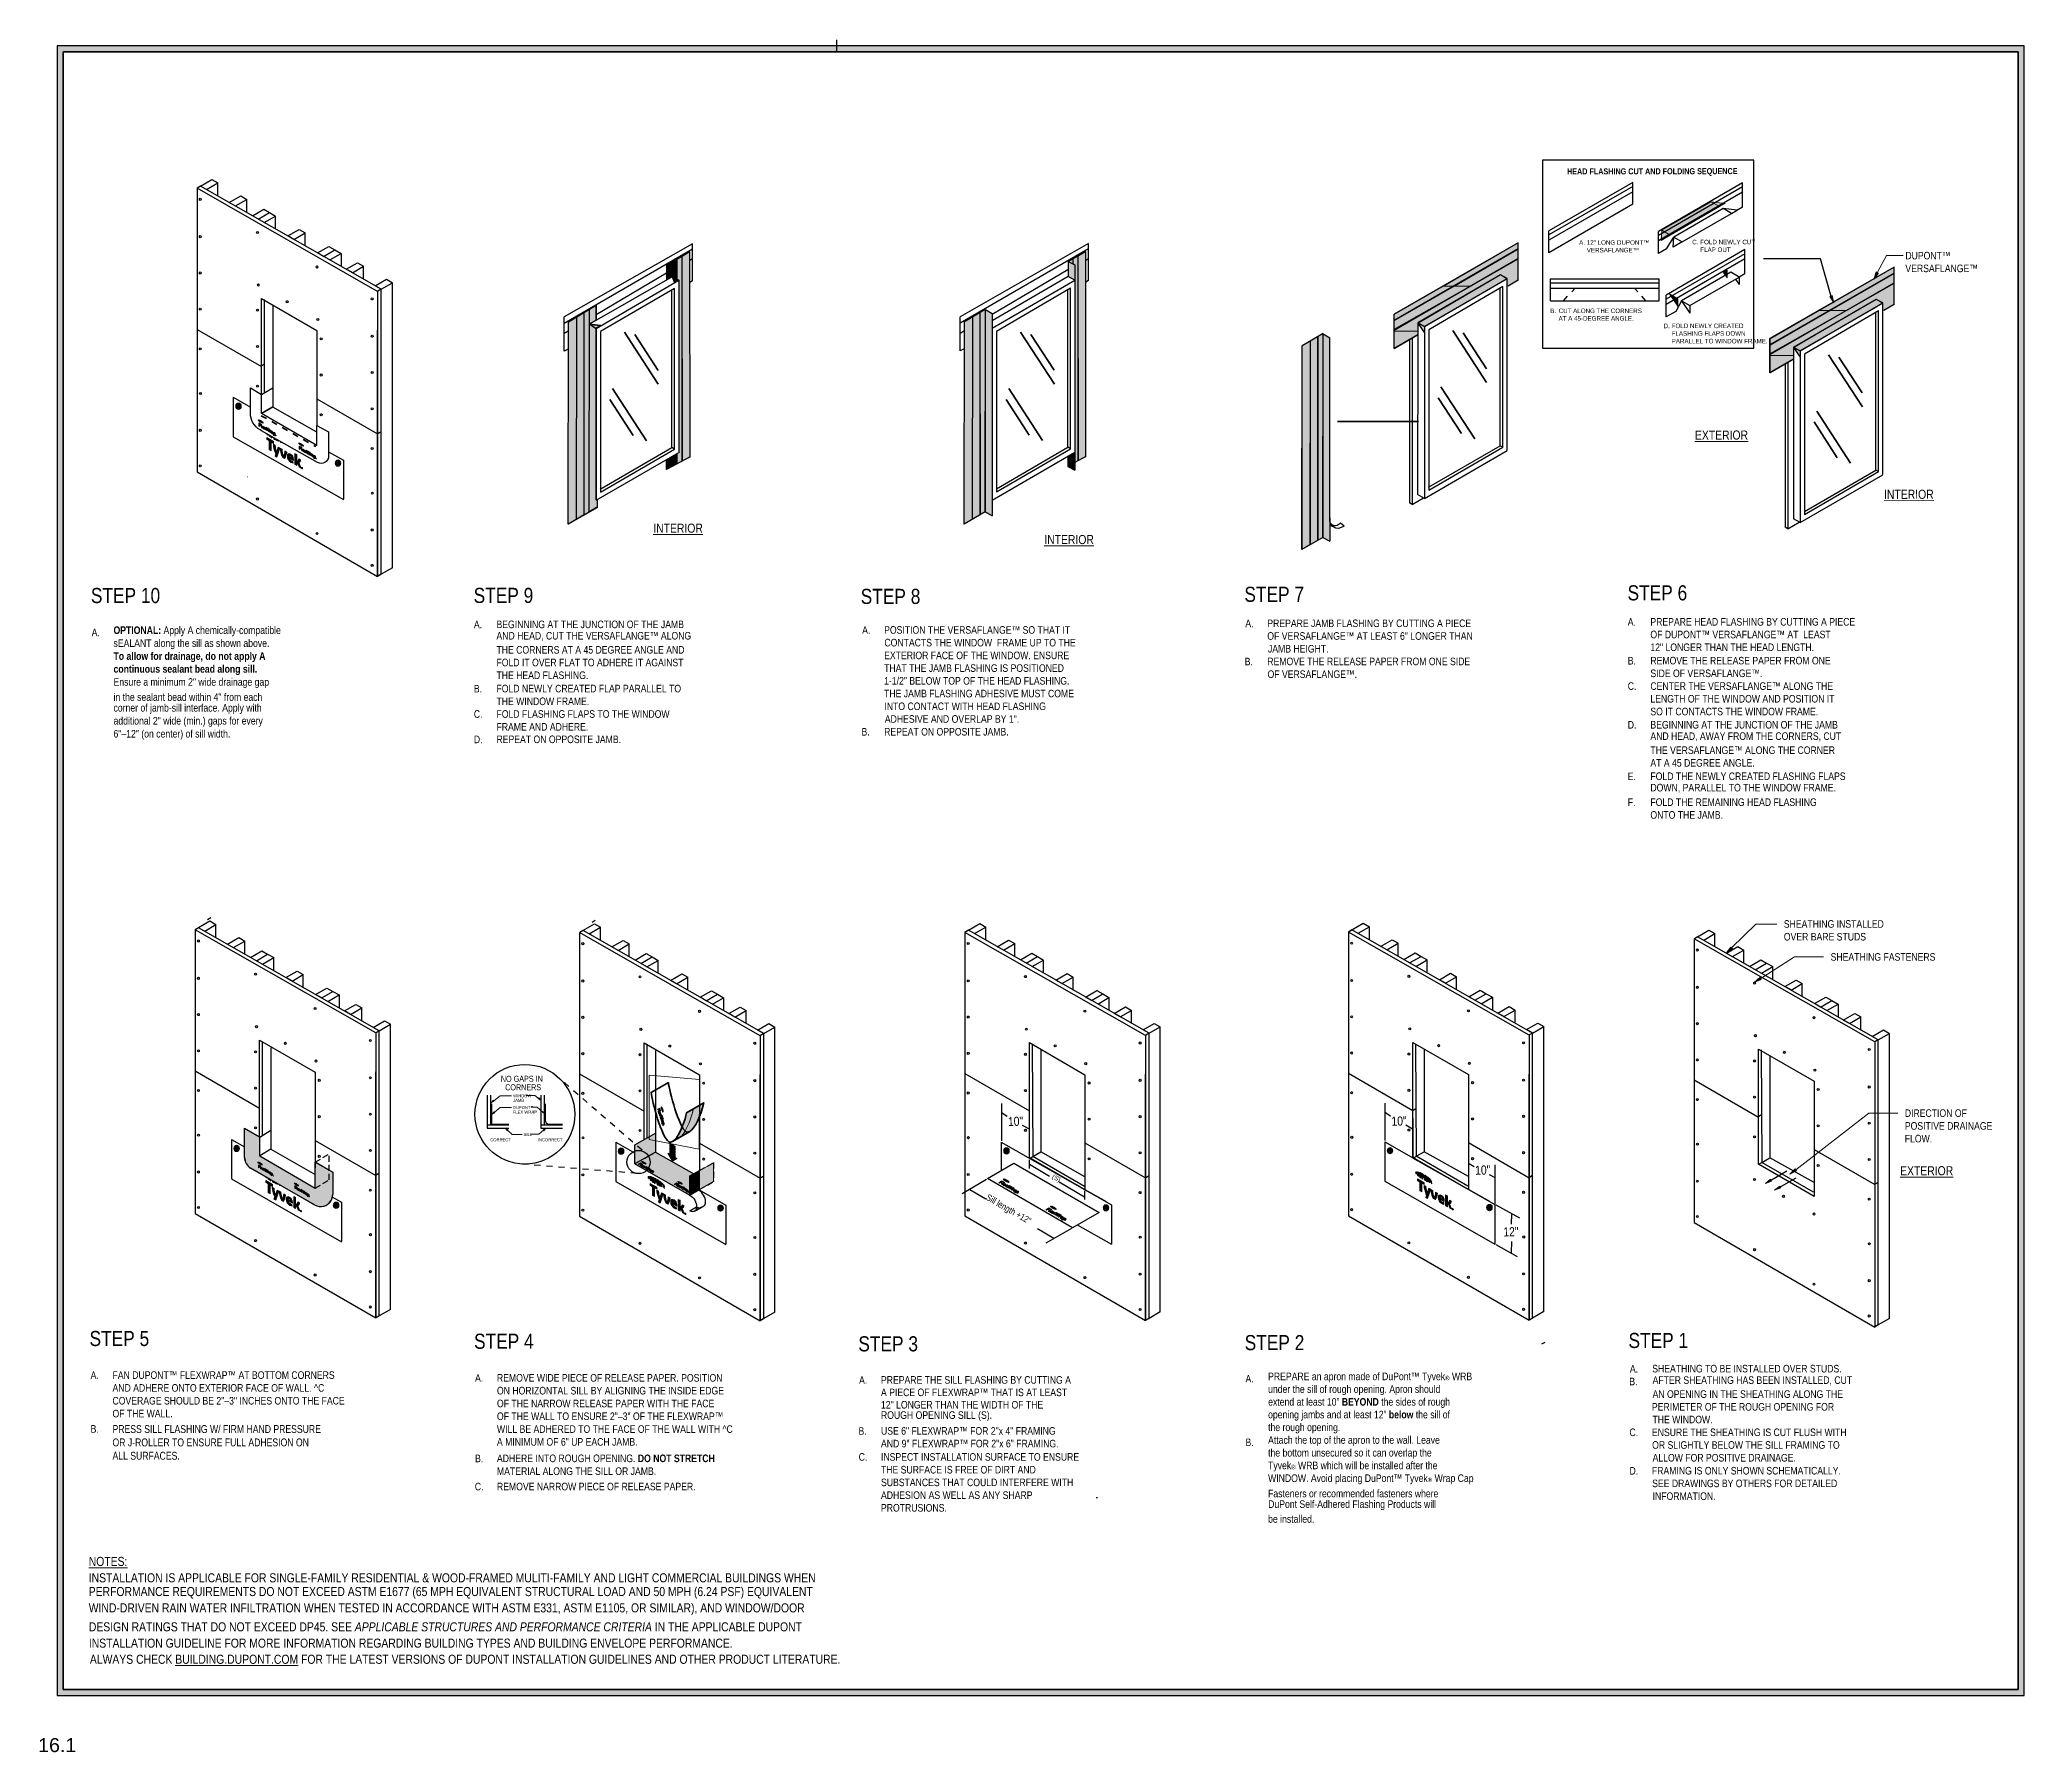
# Model space of a CAD drawing. Extents: x -1140 to 5605, y -816 to 2382.
# Drawn here: x -1140 to 1815, y -816 to 1734 of the extents above; entities that cross this region are included whole.
import ezdxf

# ---------------------------------------------------------------- set-up
doc = ezdxf.new("R2010")
doc.units = 0
doc.header["$MEASUREMENT"] = 0
for name, pattern in [('AI-Linetype-0', [86.381111, 43.190556, -8.638111, 8.638111, -8.638111, 8.638111, -8.638111]), ('AI-Linetype-1', [86.381111, 43.190556, -8.638111, 8.638111, -8.638111, 8.638111, -8.638111]), ('AI-Linetype-10', [86.381111, 43.190556, -8.638111, 8.638111, -8.638111, 8.638111, -8.638111]), ('AI-Linetype-11', [86.381111, 43.190556, -8.638111, 8.638111, -8.638111, 8.638111, -8.638111]), ('AI-Linetype-12', [86.381111, 43.190556, -8.638111, 8.638111, -8.638111, 8.638111, -8.638111]), ('AI-Linetype-13', [86.381111, 43.190556, -8.638111, 8.638111, -8.638111, 8.638111, -8.638111]), ('AI-Linetype-14', [86.381111, 43.190556, -8.638111, 8.638111, -8.638111, 8.638111, -8.638111]), ('AI-Linetype-15', [86.381111, 43.190556, -8.638111, 8.638111, -8.638111, 8.638111, -8.638111]), ('AI-Linetype-16', [86.381111, 43.190556, -8.638111, 8.638111, -8.638111, 8.638111, -8.638111]), ('AI-Linetype-17', [86.381111, 43.190556, -8.638111, 8.638111, -8.638111, 8.638111, -8.638111]), ('AI-Linetype-18', [86.381111, 43.190556, -8.638111, 8.638111, -8.638111, 8.638111, -8.638111]), ('AI-Linetype-19', [86.381111, 43.190556, -8.638111, 8.638111, -8.638111, 8.638111, -8.638111]), ('AI-Linetype-2', [86.381111, 43.190556, -8.638111, 8.638111, -8.638111, 8.638111, -8.638111]), ('AI-Linetype-20', [86.381111, 43.190556, -8.638111, 8.638111, -8.638111, 8.638111, -8.638111]), ('AI-Linetype-21', [86.381111, 43.190556, -8.638111, 8.638111, -8.638111, 8.638111, -8.638111]), ('AI-Linetype-3', [86.381111, 43.190556, -8.638111, 8.638111, -8.638111, 8.638111, -8.638111]), ('AI-Linetype-34', [18, 9, -9]), ('AI-Linetype-35', [18, 9, -9]), ('AI-Linetype-36', [13.504076, 9.002717, -4.501359]), ('AI-Linetype-37', [13.504076, 9.002717, -4.501359]), ('AI-Linetype-38', [13.504076, 9.002717, -4.501359]), ('AI-Linetype-39', [18.005434, 9.002717, -9.002717]), ('AI-Linetype-4', [86.381111, 43.190556, -8.638111, 8.638111, -8.638111, 8.638111, -8.638111]), ('AI-Linetype-40', [18.005434, 9.002717, -9.002717]), ('AI-Linetype-41', [86.381111, 43.190556, -8.638111, 8.638111, -8.638111, 8.638111, -8.638111]), ('AI-Linetype-42', [86.381111, 43.190556, -8.638111, 8.638111, -8.638111, 8.638111, -8.638111]), ('AI-Linetype-43', [86.381111, 43.190556, -8.638111, 8.638111, -8.638111, 8.638111, -8.638111]), ('AI-Linetype-44', [86.381111, 43.190556, -8.638111, 8.638111, -8.638111, 8.638111, -8.638111]), ('AI-Linetype-45', [13.504076, 9.002717, -4.501359]), ('AI-Linetype-46', [13.504076, 9.002717, -4.501359]), ('AI-Linetype-47', [13.504076, 9.002717, -4.501359]), ('AI-Linetype-48', [13.504076, 9.002717, -4.501359]), ('AI-Linetype-49', [13.504076, 9.002717, -4.501359]), ('AI-Linetype-5', [86.381111, 43.190556, -8.638111, 8.638111, -8.638111, 8.638111, -8.638111]), ('AI-Linetype-50', [18, 9, -9]), ('AI-Linetype-6', [86.381111, 43.190556, -8.638111, 8.638111, -8.638111, 8.638111, -8.638111]), ('AI-Linetype-7', [86.381111, 43.190556, -8.638111, 8.638111, -8.638111, 8.638111, -8.638111]), ('AI-Linetype-8', [86.381111, 43.190556, -8.638111, 8.638111, -8.638111, 8.638111, -8.638111]), ('AI-Linetype-9', [86.381111, 43.190556, -8.638111, 8.638111, -8.638111, 8.638111, -8.638111])]:
    doc.linetypes.add(name, pattern=pattern)
for name, color, linetype, lineweight in [('.ATI-HATCH', 7, 'Continuous', 0), ('.ATI-TEXT', 7, 'Continuous', 0), ('0_0', 7, 'Continuous', 0), ('_Layer_', 7, 'Continuous', 0), ('G-ANNO-TTLB', 7, 'Continuous', 0), ('LOGOS', 7, 'Continuous', 0), ('TYVEK', 7, 'Continuous', 0), ('wall scratch', 7, 'Continuous', 0), ('X-REF - TRACED', 7, 'Continuous', 0)]:
    doc.layers.add(name, color=color, linetype=linetype, lineweight=lineweight)

# ---------------------------------------------------------------- blocks, each defined once
blk = doc.blocks.new('Block_16')
at = {"layer": '.ATI-HATCH', "color": 250, "lineweight": 25, "true_color": 0x231f20}
for points, knots in [([(-158.5, 20.8), (-158.5, 20.8), (-165, 17.2), (-165, 17.2), (-165, 17.2), (-165, 17.2), (-165, 17.2), (-165, 17.2), (-171.8, 13.4), (-171.8, 13.4), (-166.2, 10.2), (-161.7, 2.4), (-161.7, -4.1), (-161.7, -6.8), (-162.5, -8.8), (-163.8, -10), (-163.8, -10), (-161.9, -8.9), (-161.9, -8.9), (-162, -8.9), (-162, -8.9), (-162, -9), (-162, -9), (-150.9, -2.7), (-150.9, -2.7)], [0, 0, 0, 0, 1, 1, 1, 2, 2, 2, 3, 3, 3, 4, 4, 4, 5, 5, 5, 6, 6, 6, 7, 7, 7, 8, 8, 8, 8]), ([(-150.6, -2.5), (-149.2, -1.3), (-148.4, 0.7), (-148.4, 3.4), (-148.4, 9.8), (-152.9, 17.6), (-158.5, 20.8)], [0, 0, 0, 0, 1, 1, 1, 2, 2, 2, 2]), ([(-171.8, -9.9), (-168.5, -11.7), (-165.7, -11.6), (-163.8, -10), (-163.8, -10), (-155.3, -5.1), (-155.3, -5.1), (-157.1, -6.7), (-158.5, -5.9), (-161.7, -4.1), (-161.7, -4.1), (-171.8, -9.9), (-171.8, -9.9)], [0, 0, 0, 0, 1, 1, 1, 2, 2, 2, 3, 3, 3, 4, 4, 4, 4])]:
    blk.add_open_spline(points, degree=3, knots=knots, dxfattribs=at)
blk = doc.blocks.new('Block_17')
at = {"layer": 'wall scratch', "color": 18, "lineweight": 25, "true_color": 0x000000}
for points in [[(809.4, 405.5)], [(809.4, -16.9)]]:
    blk.add_lwpolyline(points, dxfattribs=at)
blk = doc.blocks.new('Block_18')
at = {"layer": 'wall scratch', "color": 18, "lineweight": 25, "true_color": 0x000000}
for points in [[(809.4, -16.9)], [(1078.3, -172.5)]]:
    blk.add_lwpolyline(points, dxfattribs=at)
blk = doc.blocks.new('Block_19')
at = {"layer": 'wall scratch', "color": 18, "lineweight": 25, "true_color": 0x000000}
for centre in [(813.8, 388.6), (813.8, 333), (899, 339.2), (813.8, 279), (987.6, 287.9), (900.3, 261), (943.3, 236.1), (1069.8, 240.3), (813.8, 225), (899, 223.5), (988.9, 209.7), (993.8, 180.9), (1069.8, 184.7), (813.8, 165.9), (899, 169.4), (993.8, 126.9), (1069.8, 130.7), (814, 99.4), (899, 110.3), (993.8, 67.8), (1069.8, 76.6), (813.8, 44.5), (1069.8, 17.5), (813.8, -8.3), (899, -57.7), (1070, -48.9), (987.6, -109), (1069.8, -103.9), (1069.8, -156.6)]:
    blk.add_ellipse(centre, major_axis=(0, 1.59), ratio=0.812499, dxfattribs=at)
blk = doc.blocks.new('Block_20')
at = {"layer": 'wall scratch', "color": 18, "lineweight": 25, "true_color": 0x000000}
for points in [[(238.3, 405.1)], [(238.3, -17.3)]]:
    blk.add_lwpolyline(points, dxfattribs=at)
blk = doc.blocks.new('Block_21')
at = {"layer": 'wall scratch', "color": 18, "lineweight": 25, "true_color": 0x000000}
for points in [[(238.3, -17.3)], [(507.2, -172.9)]]:
    blk.add_lwpolyline(points, dxfattribs=at)
blk = doc.blocks.new('Block_22')
at = {"layer": 'wall scratch', "color": 18, "lineweight": 25, "true_color": 0x000000}
for centre in [(242.7, 388.2), (242.7, 332.6), (327.9, 338.9), (242.7, 278.6), (416.5, 287.5), (329.2, 260.7), (372.2, 235.8), (498.7, 239.9), (242.7, 224.6), (327.9, 223.1), (417.8, 209.3), (422.7, 180.5), (498.7, 184.3), (242.7, 165.5), (327.9, 169.1), (422.7, 126.5), (498.7, 130.3), (242.9, 99), (327.9, 110), (422.7, 67.4), (498.7, 76.3), (242.7, 44.1), (498.7, 17.2), (242.7, -8.7), (327.9, -58), (498.9, -49.3), (416.5, -109.4), (498.7, -104.2), (498.7, -157)]:
    blk.add_ellipse(centre, major_axis=(0, 1.59), ratio=0.812499, dxfattribs=at)
blk = doc.blocks.new('Block_23')
at = {"layer": 'wall scratch', "color": 18, "lineweight": 25, "true_color": 0x000000}
for points in [[(-335.6, 404.8)], [(-335.6, -17.6)]]:
    blk.add_lwpolyline(points, dxfattribs=at)
blk = doc.blocks.new('Block_24')
at = {"layer": 'wall scratch', "color": 18, "lineweight": 25, "true_color": 0x000000}
for points in [[(-335.6, -17.6)], [(-66.7, -173.3)]]:
    blk.add_lwpolyline(points, dxfattribs=at)
blk = doc.blocks.new('Block_25')
at = {"layer": 'wall scratch', "color": 2, "lineweight": 25, "true_color": 0xffff00}
for points in [[(-240, 96.2), (-240, 240.2), (-157.4, 192.4), (-157.4, 50)], [(-157.4, 21)]]:
    blk.add_lwpolyline(points, dxfattribs=at)
blk = doc.blocks.new('Block_26')
at = {"layer": 'wall scratch', "color": 18, "lineweight": 25, "true_color": 0x000000}
for centre in [(-331.2, 387.9), (-331.2, 332.3), (-246, 338.5), (-331.2, 278.3), (-157.4, 287.2), (-244.7, 260.3), (-201.7, 235.4), (-75.2, 239.6), (-331.2, 224.2), (-246, 222.7), (-156.1, 209), (-151.2, 180.2), (-75.2, 184), (-331.2, 165.1), (-246, 168.7), (-151.2, 126.2), (-75.2, 129.9), (-331, 98.7), (-246, 109.6), (-151.2, 67.1), (-75.2, 75.9), (-331.2, 43.7), (-75.2, 16.8), (-331.2, -9), (-246, -58.4), (-75, -49.6), (-157.4, -109.7), (-75.2, -104.6), (-75.2, -157.3)]:
    blk.add_ellipse(centre, major_axis=(0, 1.59), ratio=0.812499, dxfattribs=at)
blk = doc.blocks.new('Block_27')
at = {"layer": 'wall scratch', "color": 18, "lineweight": 25, "true_color": 0x000000}
for points in [[(-908.1, 408.9)], [(-908.1, -13.5)]]:
    blk.add_lwpolyline(points, dxfattribs=at)
blk = doc.blocks.new('Block_28')
at = {"layer": 'wall scratch', "color": 18, "lineweight": 25, "true_color": 0x000000}
for points in [[(-908.1, -13.5)], [(-639.2, -169.2)]]:
    blk.add_lwpolyline(points, dxfattribs=at)
blk = doc.blocks.new('Block_29')
at = {"layer": 'wall scratch', "color": 2, "lineweight": 25, "true_color": 0xffff00}
for points in [[(-812.5, 100.3), (-812.5, 244.3), (-729.9, 196.5), (-729.9, 54)], [(-729.9, 25.1)]]:
    blk.add_lwpolyline(points, dxfattribs=at)
blk = doc.blocks.new('Block_30')
at = {"layer": 'wall scratch', "color": 18, "lineweight": 25, "true_color": 0x000000}
for centre in [(-903.7, 392), (-903.7, 336.4), (-818.5, 342.6), (-903.7, 282.3), (-817.2, 264.4), (-729.9, 291.3), (-774.2, 239.5), (-647.7, 243.7), (-903.7, 228.3), (-818.5, 226.8), (-728.6, 213.1), (-723.7, 184.3), (-647.7, 188), (-903.7, 169.2), (-818.5, 172.8), (-723.7, 130.2), (-647.7, 134), (-903.5, 102.8), (-818.5, 113.7), (-723.7, 71.1), (-647.7, 80), (-903.7, 47.8), (-647.7, 20.9), (-903.7, -4.9), (-818.5, -54.3), (-647.5, -45.5), (-729.9, -105.6), (-647.7, -100.5), (-647.7, -153.2)]:
    blk.add_ellipse(centre, major_axis=(0, 1.59), ratio=0.812499, dxfattribs=at)
blk = doc.blocks.new('Block_31')
at = {"layer": 'wall scratch', "color": 18, "lineweight": 25, "true_color": 0x000000}
for points in [[(-905.3, 1513.4)], [(-905.3, 1091)]]:
    blk.add_lwpolyline(points, dxfattribs=at)
blk = doc.blocks.new('Block_32')
at = {"layer": 'wall scratch', "color": 18, "lineweight": 25, "true_color": 0x000000}
for points in [[(-905.3, 1091)], [(-636.4, 935.4)]]:
    blk.add_lwpolyline(points, dxfattribs=at)
blk = doc.blocks.new('Block_33')
at = {"layer": 'wall scratch', "color": 18, "lineweight": 25, "true_color": 0x000000}
for centre in [(-900.9, 1496.5), (-815.7, 1447.1), (-900.9, 1440.9), (-727.1, 1395.8), (-900.9, 1386.9), (-814.4, 1368.9), (-900.9, 1332.9), (-815.7, 1331.4), (-771.5, 1344), (-644.9, 1348.2), (-725.8, 1317.6), (-900.9, 1273.8), (-815.7, 1277.3), (-720.9, 1288.8), (-644.9, 1292.6), (-815.7, 1218.2), (-720.9, 1234.8), (-644.9, 1238.6), (-900.7, 1207.3), (-644.9, 1184.6), (-900.9, 1152.4), (-720.9, 1175.7), (-644.9, 1125.4), (-900.9, 1099.6), (-815.7, 1050.2), (-644.7, 1059), (-644.9, 1004), (-727.1, 998.9), (-644.9, 951.3)]:
    blk.add_ellipse(centre, major_axis=(0, 1.59), ratio=0.812499, dxfattribs=at)
blk = doc.blocks.new('Block_34')
at = {"layer": 'wall scratch', "color": 2, "lineweight": 25, "true_color": 0xffff00}
for points in [[(-805.9, 1347.6)], [(-804.9, 1180.2)]]:
    blk.add_lwpolyline(points, dxfattribs=at)
blk = doc.blocks.new('Block_45')
at = {"layer": 'TYVEK', "color": 3, "lineweight": 25, "true_color": 0x00ff00}
for points in [[(1594.8, 1347.6)], [(1471.6, 1276.3)]]:
    blk.add_lwpolyline(points, dxfattribs=at)
blk = doc.blocks.new('Block_46')
at = {"layer": 'TYVEK', "color": 3, "lineweight": 25, "true_color": 0x00ff00}
for points in [[(1471.6, 1276.3)], [(1481.6, 1270.8)]]:
    blk.add_lwpolyline(points, dxfattribs=at)
blk = doc.blocks.new('Block_47')
at = {"layer": 'TYVEK', "color": 3, "lineweight": 25, "true_color": 0x00ff00}
for p, q in [((1463.3, 1006), (1459.5, 1008.2)), ((1481.6, 1015), (1471.6, 1020.5))]:
    blk.add_line(p, q, dxfattribs=at)
blk = doc.blocks.new('Block_48')
at = {"layer": 'TYVEK', "color": 3, "lineweight": 25, "true_color": 0x00ff00}
for p, q in [((1594.5, 1093.4), (1594.5, 1328.2)), ((1487.9, 1031.6), (1594.5, 1093.4))]:
    blk.add_line(p, q, dxfattribs=at)
blk = doc.blocks.new('Block_44')
at = {"layer": 'TYVEK', "color": 3, "lineweight": 25, "true_color": 0x00ff00}
for p, q in [((1604.9, 1342), (1481.7, 1270.7)), ((1605, 1086.5), (1605, 1342.3)), ((1459.5, 1251.4), (1459.5, 1008.2)), ((1463.2, 1253), (1463.2, 1006)), ((1471.9, 1258.6), (1471.6, 1020.5)), ((1481.8, 1261.6), (1481.6, 1015)), ((1481.8, 1015), (1605, 1086.3)), ((1598.5, 1091), (1594.5, 1093.4)), ((1463.2, 1006), (1480.2, 1015.8))]:
    blk.add_line(p, q, dxfattribs=at)
at = {"layer": 'TYVEK', "color": 252, "lineweight": 35, "true_color": 0x848484}
for p, q in [((1523.9, 1265.1), (1574.3, 1187.6)), ((1539.3, 1261.6), (1573.9, 1208.1)), ((1502.3, 1164.9), (1536.9, 1111.4)), ((1506.3, 1181.2), (1556.6, 1103.6))]:
    blk.add_line(p, q, dxfattribs=at)
at = {"layer": 'TYVEK', "color": 3, "lineweight": 25, "true_color": 0x00ff00}
for points in [[(1598.5, 1091), (1598.5, 1330.5), (1488.1, 1266.1), (1488.1, 1027), (1598.5, 1091)], [(1463.2, 1270.7)]]:
    blk.add_lwpolyline(points, dxfattribs=at)
at = {"layer": 'TYVEK'}
for name in ['Block_45', 'Block_48', 'Block_46', 'Block_47']:
    blk.add_blockref(name, (0, 0), dxfattribs=at)
blk = doc.blocks.new('Block_49')
at = {"layer": 'TYVEK', "color": 33, "lineweight": 25, "true_color": 0xcc9966}
for points in [[(-227.1, 75.4)], [(-129.5, 20.4)]]:
    blk.add_lwpolyline(points, dxfattribs=at)
blk = doc.blocks.new('Block_50')
at = {"layer": 'TYVEK', "color": 33, "lineweight": 25, "true_color": 0xcc9966}
for points in [[(-235.1, 70.6)], [(-223.2, 77.4)]]:
    blk.add_lwpolyline(points, dxfattribs=at)
blk = doc.blocks.new('Block_51')
at = {"layer": 'TYVEK', "color": 33, "lineweight": 25, "true_color": 0xcc9966}
for points in [[(-223.2, 77.4)], [(-157.4, 40.4)]]:
    blk.add_lwpolyline(points, dxfattribs=at)
blk = doc.blocks.new('Block_52')
at = {"layer": 'TYVEK', "color": 3, "lineweight": 25, "true_color": 0x00ff00}
for points in [[(1586.5, 1342.4)], [(1471.9, 1276.1)]]:
    blk.add_lwpolyline(points, dxfattribs=at)
blk = doc.blocks.new('Block_53')
at = {"layer": 'TYVEK', "color": 1, "lineweight": 25, "true_color": 0xff0000}
for p in [(1471.9, 1276.1), (1481.6, 1270.8)]:
    blk.add_line(p, (1481.8, 1261.6), dxfattribs=at)
blk = doc.blocks.new('Block_54')
at = {"layer": 'TYVEK', "char_height": 0.2, "attachment_point": 7}
for s, insert in [('\\C18;\\c0;\\FArial Narrow|b0|i0|c1;\\H6.750001;\\W1.000000;B.', (1109.5, 1327)), ('\\C18;\\c0;\\FArial Narrow|b0|i0|c1;\\H6.750001;\\W1.000000;CUT ALONG THE CORNERS', (1122, 1327)), ('\\C18;\\c0;\\FArial Narrow|b0|i0|c1;\\H6.750001;\\W1.000000;AT A 45-DEGREE ANGLE.', (1121.8, 1315.7))]:
    blk.add_mtext(s, dxfattribs=dict(at, insert=insert))
blk = doc.blocks.new('Block_55')
at = {"layer": 'TYVEK', "char_height": 0.2, "attachment_point": 7}
for s, insert in [('\\C18;\\c0;\\FArial Narrow|b0|i0|c1;\\H6.750001;\\W1.000000;C.', (1320.9, 1429.5)), ('\\C18;\\c0;\\FArial Narrow|b0|i0|c1;\\H6.750001;\\W1.000000;FOLD NEWLY CUT ', (1332.9, 1429.5)), ('\\C18;\\c0;\\FArial Narrow|b0|i0|c1;\\H6.750001;\\W1.000000;FLAP OUT', (1332.9, 1418))]:
    blk.add_mtext(s, dxfattribs=dict(at, insert=insert))
blk = doc.blocks.new('Block_56')
at = {"layer": 'TYVEK', "char_height": 0.2, "attachment_point": 7}
for s, insert in [('\\C18;\\c0;\\FArial Narrow|b0|i0|c1;\\H6.750001;\\W1.000000;D.', (1278.3, 1304.6)), ('\\C18;\\c0;\\FArial Narrow|b0|i0|c1;\\H6.750001;\\W1.000000;FOLD NEWLY CREATED', (1290.3, 1304.6)), ('\\C18;\\c0;\\FArial Narrow|b0|i0|c1;\\H6.750001;\\W1.000000;FLASHING FLAPS DOWN ', (1290.3, 1293.3)), ('\\C18;\\c0;\\FArial Narrow|b0|i0|c1;\\H6.750001;\\W1.000000;PARALLEL TO WINDOW FRAME.', (1290.3, 1281.9))]:
    blk.add_mtext(s, dxfattribs=dict(at, insert=insert))
blk = doc.blocks.new('Block_57')
at = {"layer": 'TYVEK', "char_height": 0.2, "attachment_point": 7}
for s, insert in [('\\C18;\\c0;\\FArial Narrow|b0|i0|c1;\\H6.750001;\\W1.000000;A.', (1152.5, 1428.8)), ('\\C18;\\c0;\\FArial Narrow|b0|i0|c1;\\H6.750001;\\W1.000000;VERSAFLANGE™', (1163.9, 1417.4)), ('\\C18;\\c0;\\FArial Narrow|b0|i0|c1;\\H6.750001;\\W1.000000;12" LONG DUPONT™', (1163.9, 1428.8))]:
    blk.add_mtext(s, dxfattribs=dict(at, insert=insert))
blk = doc.blocks.new('Block_58')
at = {"layer": 'TYVEK', "color": 18, "lineweight": 25, "true_color": 0x000000}
blk.add_lwpolyline([(1527.7, 1351.8), (1511.7, 1408.1), (1427.1, 1408.1)], dxfattribs=at)
blk = doc.blocks.new('Block_59')
at = {"layer": 'TYVEK', "color": 2, "lineweight": 25, "true_color": 0xffff00}
for p in [(908.9, 238.7), (986.8, 26.9)]:
    blk.add_line(p, (909.9, 71.3), dxfattribs=at)
blk = doc.blocks.new('Block_60')
at = {"layer": 'TYVEK', "color": 1, "lineweight": 25, "true_color": 0xff0000}
for points in [[(936.9, 50.1)], [(1019.5, 2.5)]]:
    blk.add_lwpolyline(points, dxfattribs=at)
blk = doc.blocks.new('Block_61')
at = {"layer": 'TYVEK', "color": 1, "lineweight": 25, "true_color": 0xff0000}
for points in [[(352.3, 45)], [(434.9, -2.6)]]:
    blk.add_lwpolyline(points, dxfattribs=at)
blk = doc.blocks.new('Block_62')
at = {"layer": 'TYVEK', "color": 1, "lineweight": 25, "true_color": 0xff0000}
for points in [[(-212, 47.4)], [(-129.5, -0.3)]]:
    blk.add_lwpolyline(points, dxfattribs=at)
blk = doc.blocks.new('Block_66')
at = {"layer": 'TYVEK', "color": 18, "lineweight": 25, "true_color": 0x000000}
for points in [[(1324.1, 395.4)], [(1324.1, -27)]]:
    blk.add_lwpolyline(points, dxfattribs=at)
blk = doc.blocks.new('Block_67')
at = {"layer": 'TYVEK', "color": 18, "lineweight": 25, "true_color": 0x000000}
for points in [[(1324.1, -27)], [(1593, -182.7)]]:
    blk.add_lwpolyline(points, dxfattribs=at)
blk = doc.blocks.new('Block_68')
at = {"layer": 'TYVEK', "color": 18, "lineweight": 25, "true_color": 0x000000}
blk.add_lwpolyline([(1502.7, -13.8)], dxfattribs=at)
for centre in [(1328.5, 378.5), (1413.7, 329.1), (1328.5, 322.9), (1328.5, 268.8), (1502.3, 277.8), (1415, 250.9), (1328.5, 214.8), (1413.7, 213.3), (1458, 226), (1584.5, 230.2), (1503.6, 199.6), (1328.5, 155.7), (1413.7, 159.3), (1508.5, 170.8), (1584.5, 174.5), (1508.5, 116.7), (1584.5, 120.5), (1328.7, 89.3), (1413.7, 100.2), (1508.5, 57.6), (1584.5, 66.5), (1328.5, 34.3), (1413.7, 36.6), (1456.7, 11.7), (1584.5, 7.4), (1328.5, -18.4), (1502.3, -14.7), (1584.7, -59), (1413.7, -67.8), (1502.3, -119.1), (1584.5, -114), (1584.5, -166.7)]:
    blk.add_ellipse(centre, major_axis=(0, 1.59), ratio=0.812499, dxfattribs=at)
blk = doc.blocks.new('Block_69')
at = {"layer": 'TYVEK', "color": 2, "lineweight": 25, "true_color": 0xffff00}
for p in [(337.8, 238.3), (415.7, 26.5)]:
    blk.add_line(p, (338.8, 70.9), dxfattribs=at)
blk = doc.blocks.new('Block_70')
at = {"layer": 'TYVEK', "color": 1, "lineweight": 25, "true_color": 0xff0000}
for points in [[(365.8, 49.8)], [(448.4, 2.1)]]:
    blk.add_lwpolyline(points, dxfattribs=at)
blk = doc.blocks.new('Block_71')
at = {"layer": 'TYVEK', "color": 2, "lineweight": 25, "true_color": 0xffff00}
blk.add_line((-236.1, 238), (-236.1, 98.7), dxfattribs=at)
for points in [[(-235.1, 70.6)], [(-158.2, 26.2)]]:
    blk.add_lwpolyline(points, dxfattribs=at)
blk = doc.blocks.new('Block_72')
at = {"layer": 'TYVEK', "color": 1, "lineweight": 25, "true_color": 0xff0000}
for points in [[(-208.1, 49.4)], [(-125.5, 1.7)]]:
    blk.add_lwpolyline(points, dxfattribs=at)
blk = doc.blocks.new('Block_73')
at = {"layer": 'TYVEK', "color": 2, "lineweight": 25, "true_color": 0xffff00}
for points in [[(-239.9, 67.8)], [(-235.1, 70.6)]]:
    blk.add_lwpolyline(points, dxfattribs=at)
blk = doc.blocks.new('Block_74')
at = {"layer": 'TYVEK', "color": 4, "lineweight": 25, "true_color": 0x00ffff}
for points in [[(-284.6, 87.1)], [(-120.7, -6.5)]]:
    blk.add_lwpolyline(points, dxfattribs=at)
blk = doc.blocks.new('Block_75')
at = {"layer": 'TYVEK', "color": 2, "lineweight": 25, "true_color": 0xffff00}
for p in [(1423.6, 229.6), (1501.5, 17.8)]:
    blk.add_line(p, (1424.6, 62.2), dxfattribs=at)
blk = doc.blocks.new('Block_77')
at = {"layer": 'TYVEK', "color": 3, "lineweight": 25, "true_color": 0x00ff00}
for points in [[(1035.3, 1383.8)], [(912, 1312.5)]]:
    blk.add_lwpolyline(points, dxfattribs=at)
blk = doc.blocks.new('Block_78')
at = {"layer": 'TYVEK', "color": 3, "lineweight": 25, "true_color": 0x00ff00}
for points in [[(912, 1312.5)], [(922, 1307)]]:
    blk.add_lwpolyline(points, dxfattribs=at)
blk = doc.blocks.new('Block_79')
at = {"layer": 'TYVEK', "color": 3, "lineweight": 25, "true_color": 0x00ff00}
for p, q in [((903.7, 1042.2), (899.9, 1044.4)), ((922, 1051.2), (912, 1056.7))]:
    blk.add_line(p, q, dxfattribs=at)
blk = doc.blocks.new('Block_80')
at = {"layer": 'TYVEK', "color": 3, "lineweight": 25, "true_color": 0x00ff00}
for p, q in [((1034.9, 1129.6), (1034.9, 1364.4)), ((928.3, 1067.8), (1034.9, 1129.6))]:
    blk.add_line(p, q, dxfattribs=at)
blk = doc.blocks.new('Block_76')
at = {"layer": 'TYVEK', "color": 3, "lineweight": 25, "true_color": 0x00ff00}
for p, q in [((1045.4, 1378.2), (922.1, 1306.9)), ((1045.5, 1122.7), (1045.5, 1378.5)), ((899.9, 1287.6), (899.9, 1044.4)), ((903.6, 1289.2), (903.6, 1042.2)), ((912.3, 1294.8), (912, 1056.7)), ((922.2, 1297.8), (922, 1051.2)), ((1039, 1127.2), (1034.9, 1129.6)), ((922.2, 1051.2), (1045.5, 1122.5)), ((903.6, 1042.2), (920.6, 1052))]:
    blk.add_line(p, q, dxfattribs=at)
at = {"layer": 'TYVEK', "color": 252, "lineweight": 35, "true_color": 0x848484}
for p, q in [((964.4, 1301.3), (1014.7, 1223.8)), ((979.7, 1297.8), (1014.4, 1244.3)), ((946.7, 1217.4), (997.1, 1139.8)), ((942.7, 1201.1), (977.3, 1147.6))]:
    blk.add_line(p, q, dxfattribs=at)
at = {"layer": 'TYVEK', "color": 3, "lineweight": 25, "true_color": 0x00ff00}
for points in [[(1039, 1127.2), (1039, 1366.7), (928.5, 1302.3), (928.5, 1063.2), (1039, 1127.2)], [(903.6, 1306.9)]]:
    blk.add_lwpolyline(points, dxfattribs=at)
at = {"layer": 'TYVEK'}
for name in ['Block_77', 'Block_80', 'Block_78', 'Block_79']:
    blk.add_blockref(name, (0, 0), dxfattribs=at)
blk = doc.blocks.new('Block_81')
at = {"layer": 'TYVEK', "color": 3, "lineweight": 25, "true_color": 0x00ff00}
for points in [[(1026.9, 1378.6)], [(912.3, 1312.3)]]:
    blk.add_lwpolyline(points, dxfattribs=at)
blk = doc.blocks.new('Block_82')
at = {"layer": 'TYVEK', "color": 1, "lineweight": 25, "true_color": 0xff0000}
for p in [(912.3, 1312.3), (922, 1307)]:
    blk.add_line(p, (922.2, 1297.8), dxfattribs=at)
blk = doc.blocks.new('Block_83')
at = {"layer": 'TYVEK', "color": 3, "lineweight": 25, "true_color": 0x00ff00}
for points in [[(391.5, 1381.3)], [(268.3, 1310)]]:
    blk.add_lwpolyline(points, dxfattribs=at)
blk = doc.blocks.new('Block_84')
at = {"layer": 'TYVEK', "color": 3, "lineweight": 25, "true_color": 0x00ff00}
for points in [[(268.3, 1310)], [(278.3, 1304.5)]]:
    blk.add_lwpolyline(points, dxfattribs=at)
blk = doc.blocks.new('Block_85')
at = {"layer": 'TYVEK', "color": 3, "lineweight": 25, "true_color": 0x00ff00}
for points in [[(278.5, 1295.3)], [(278.3, 1048.7)]]:
    blk.add_lwpolyline(points, dxfattribs=at)
blk = doc.blocks.new('Block_86')
at = {"layer": 'TYVEK', "color": 3, "lineweight": 25, "true_color": 0x00ff00}
for p, q in [((391.2, 1127.2), (391.2, 1361.9)), ((284.6, 1065.3), (391.2, 1127.2))]:
    blk.add_line(p, q, dxfattribs=at)
blk = doc.blocks.new('Block_87')
at = {"layer": 'TYVEK', "color": 3, "lineweight": 25, "true_color": 0x00ff00}
for points in [[(383.2, 1376.1)], [(268.6, 1309.8)]]:
    blk.add_lwpolyline(points, dxfattribs=at)
blk = doc.blocks.new('Block_88')
at = {"layer": 'TYVEK', "color": 1, "lineweight": 25, "true_color": 0xff0000}
for points in [[(268.6, 1309.8)], [(278.5, 1295.3)]]:
    blk.add_lwpolyline(points, dxfattribs=at)
blk = doc.blocks.new('Block_89')
at = {"layer": 'TYVEK', "color": 1, "lineweight": 25, "true_color": 0xff0000}
for points in [[(401.7, 1376.2), (391.4, 1381.5), (278.3, 1315.6)], [(278.3, 1304.7)]]:
    blk.add_lwpolyline(points, dxfattribs=at)
blk = doc.blocks.new('Block_90')
at = {"layer": 'TYVEK', "color": 1, "lineweight": 25, "true_color": 0xff0000}
for points in [[(278.3, 1327.5)], [(278.3, 1325.9)], [(278.3, 1025.2)]]:
    blk.add_lwpolyline(points, dxfattribs=at)
blk = doc.blocks.new('Block_91')
at = {"layer": 'TYVEK', "color": 1, "lineweight": 25, "true_color": 0xff0000}
blk.add_line((406.4, 1107.3), (406.4, 1412.4), dxfattribs=at)
for points in [[(406.4, 1412.4)], [(406.4, 1096.3)]]:
    blk.add_lwpolyline(points, dxfattribs=at)
blk = doc.blocks.new('Block_92')
at = {"layer": 'TYVEK', "color": 1, "lineweight": 25, "true_color": 0xff0000}
blk.add_line((418.1, 1113.4), (417.7, 1419), dxfattribs=at)
blk.add_lwpolyline([(417.7, 1419)], dxfattribs=at)
blk = doc.blocks.new('Block_93')
at = {"layer": 'TYVEK', "color": 1, "lineweight": 25, "true_color": 0xff0000}
for points in [[(432.7, 1402.3)], [(432.7, 1100)]]:
    blk.add_lwpolyline(points, dxfattribs=at)
blk = doc.blocks.new('Block_94')
at = {"layer": 'TYVEK', "color": 3, "lineweight": 25, "true_color": 0x00ff00}
for points in [[(-198.2, 1381)], [(-321.5, 1309.7)]]:
    blk.add_lwpolyline(points, dxfattribs=at)
blk = doc.blocks.new('Block_95')
at = {"layer": 'TYVEK', "color": 3, "lineweight": 25, "true_color": 0x00ff00}
for points in [[(-321.5, 1309.7)], [(-311.5, 1304.2)]]:
    blk.add_lwpolyline(points, dxfattribs=at)
blk = doc.blocks.new('Block_96')
at = {"layer": 'TYVEK', "color": 3, "lineweight": 25, "true_color": 0x00ff00}
for points in [[(-311.3, 1295)], [(-311.5, 1048.4)]]:
    blk.add_lwpolyline(points, dxfattribs=at)
blk = doc.blocks.new('Block_97')
at = {"layer": 'TYVEK', "color": 3, "lineweight": 25, "true_color": 0x00ff00}
for p, q in [((-198.5, 1126.8), (-198.5, 1361.6)), ((-305.2, 1065), (-198.5, 1126.8))]:
    blk.add_line(p, q, dxfattribs=at)
blk = doc.blocks.new('Block_98')
at = {"layer": 'TYVEK', "color": 3, "lineweight": 25, "true_color": 0x00ff00}
for points in [[(-206.6, 1375.8)], [(-321.1, 1309.5)]]:
    blk.add_lwpolyline(points, dxfattribs=at)
blk = doc.blocks.new('Block_99')
at = {"layer": 'TYVEK', "color": 1, "lineweight": 25, "true_color": 0xff0000}
for points in [[(-321.1, 1309.5)], [(-311.3, 1295)]]:
    blk.add_lwpolyline(points, dxfattribs=at)
blk = doc.blocks.new('Block_100')
at = {"layer": 'TYVEK', "color": 1, "lineweight": 25, "true_color": 0xff0000}
for points in [[(-188, 1375.9), (-198.3, 1381.1), (-321.1, 1310.4)], [(-311.5, 1304.3)]]:
    blk.add_lwpolyline(points, dxfattribs=at)
blk = doc.blocks.new('Block_101')
at = {"layer": 'TYVEK', "color": 1, "lineweight": 25, "true_color": 0xff0000}
for points in [[(-311.5, 1327.2)], [(-311.5, 1325.5)], [(-310.3, 1030.5)]]:
    blk.add_lwpolyline(points, dxfattribs=at)
blk = doc.blocks.new('Block_102')
at = {"layer": 'TYVEK', "color": 1, "lineweight": 25, "true_color": 0xff0000}
blk.add_line((-183.3, 1106.9), (-183.3, 1412), dxfattribs=at)
for points in [[(-183.3, 1412)], [(-183.3, 1095.9)]]:
    blk.add_lwpolyline(points, dxfattribs=at)
blk = doc.blocks.new('Block_103')
at = {"layer": 'TYVEK', "color": 1, "lineweight": 25, "true_color": 0xff0000}
blk.add_line((-171.6, 1113.1), (-172.1, 1418.7), dxfattribs=at)
blk.add_lwpolyline([(-172.1, 1418.7)], dxfattribs=at)
blk = doc.blocks.new('Block_104')
at = {"layer": 'TYVEK', "color": 1, "lineweight": 25, "true_color": 0xff0000}
for points in [[(-157.1, 1402)], [(-157.1, 1099.6)]]:
    blk.add_lwpolyline(points, dxfattribs=at)
blk = doc.blocks.new('Block_105')
at = {"layer": 'TYVEK', "true_color": 0x000000, "transparency": 33554687}
h = blk.add_hatch(color=18, dxfattribs=at)
h.dxf.hatch_style = 2
h.paths.add_polyline_path([(1439.1, 34.2), (1429.8, 30.7), (1437.4, 37.1)])
at = {"layer": 'TYVEK', "color": 18, "lineweight": 25, "true_color": 0x000000}
blk.add_line((1436.6, 34.9), (1461.7, 49.4), dxfattribs=at)
at = {"layer": 'TYVEK'}
blk.add_lwpolyline([(1439.1, 34.2), (1429.8, 30.7), (1437.4, 37.1), (1437.4, 37.1)], close=True, dxfattribs=at)
blk = doc.blocks.new('Block_106')
at = {"layer": 'TYVEK', "true_color": 0x000000, "transparency": 33554687}
h = blk.add_hatch(color=18, dxfattribs=at)
h.dxf.hatch_style = 2
h.paths.add_polyline_path([(1453, 24.1), (1443.6, 20.6), (1451.3, 27)])
at = {"layer": 'TYVEK', "color": 18, "lineweight": 25, "true_color": 0x000000}
blk.add_line((1450.5, 24.8), (1475.6, 39.3), dxfattribs=at)
at = {"layer": 'TYVEK'}
blk.add_lwpolyline([(1453, 24.1), (1443.6, 20.6), (1451.3, 27), (1451.3, 27)], close=True, dxfattribs=at)
blk = doc.blocks.new('Block_108')
at = {"layer": 'TYVEK', "char_height": 0.2, "attachment_point": 7}
for s, insert in [('\\C18;\\c0;\\FArial Narrow|b0|i0|c1;\\H11.253398;\\W1.000000;POSITIVE DRAINAGE', (1637.5, 110.7)), ('\\C18;\\c0;\\FArial Narrow|b0|i0|c1;\\H11.253398;\\W1.000000;DIRECTION OF', (1637.5, 129.7)), ('\\C18;\\c0;\\FArial Narrow|b0|i0|c1;\\H11.253398;\\W1.000000;FLOW.', (1637.4, 91.8))]:
    blk.add_mtext(s, dxfattribs=dict(at, insert=insert))
blk = doc.blocks.new('Block_107')
at = {"layer": 'TYVEK', "true_color": 0x000000, "transparency": 33554687}
h = blk.add_hatch(color=18, dxfattribs=at)
h.dxf.hatch_style = 2
h.paths.add_polyline_path([(1476.3, 49.8), (1466.2, 44.4), (1474, 52.8)])
at = {"layer": 'TYVEK', "color": 18, "lineweight": 0, "true_color": 0x000000}
for p, q in [((1475.1, 51.3), (1584.1, 135.4)), ((1584.1, 135.4), (1627.2, 135.4))]:
    blk.add_line(p, q, dxfattribs=at)
at = {"layer": 'TYVEK'}
blk.add_lwpolyline([(1476.3, 49.8), (1466.2, 44.4), (1474, 52.8), (1474, 52.8)], close=True, dxfattribs=at)
blk.add_blockref('Block_108', (0, 0), dxfattribs=at)
blk = doc.blocks.new('Block_109')
at = {"layer": 'TYVEK', "color": 33, "lineweight": 25, "true_color": 0xcc9966}
for points in [[(-799.6, 79.5)], [(-702, 24.5)]]:
    blk.add_lwpolyline(points, dxfattribs=at)
blk = doc.blocks.new('Block_110')
at = {"layer": 'TYVEK', "color": 33, "lineweight": 25, "true_color": 0xcc9966}
for points in [[(-807.6, 74.7)], [(-795.7, 81.5)]]:
    blk.add_lwpolyline(points, dxfattribs=at)
blk = doc.blocks.new('Block_111')
at = {"layer": 'TYVEK', "color": 33, "lineweight": 25, "true_color": 0xcc9966}
for points in [[(-795.7, 81.5)], [(-729.9, 44.5)]]:
    blk.add_lwpolyline(points, dxfattribs=at)
blk = doc.blocks.new('Block_112')
at = {"layer": 'TYVEK', "color": 1, "lineweight": 25, "true_color": 0xff0000}
for points in [[(-784.6, 51.5)], [(-702, 3.8)]]:
    blk.add_lwpolyline(points, dxfattribs=at)
blk = doc.blocks.new('Block_113')
at = {"layer": 'TYVEK', "color": 2, "lineweight": 25, "true_color": 0xffff00}
blk.add_line((-808.6, 242.1), (-808.6, 102.8), dxfattribs=at)
for points in [[(-807.6, 74.7)], [(-730.7, 30.3)]]:
    blk.add_lwpolyline(points, dxfattribs=at)
blk = doc.blocks.new('Block_114')
at = {"layer": 'TYVEK', "color": 1, "lineweight": 25, "true_color": 0xff0000}
for points in [[(-780.6, 53.5)], [(-698, 5.8)]]:
    blk.add_lwpolyline(points, dxfattribs=at)
blk = doc.blocks.new('Block_115')
at = {"layer": 'TYVEK', "color": 2, "lineweight": 25, "true_color": 0xffff00}
for points in [[(-812.4, 71.9)], [(-807.6, 74.7)]]:
    blk.add_lwpolyline(points, dxfattribs=at)
blk = doc.blocks.new('Block_116')
at = {"layer": 'TYVEK', "color": 4, "lineweight": 25, "true_color": 0x00ffff}
for points in [[(-857.1, 91.2)], [(-693.2, -2.4)]]:
    blk.add_lwpolyline(points, dxfattribs=at)
blk = doc.blocks.new('Block_117')
at = {"layer": 'TYVEK', "color": 33, "lineweight": 25, "true_color": 0xcc9966}
for points in [[(-799.6, 79.7)], [(-702, 24.7)]]:
    blk.add_lwpolyline(points, dxfattribs=at)
blk = doc.blocks.new('Block_118')
at = {"layer": 'TYVEK', "color": 33, "lineweight": 25, "true_color": 0xcc9966}
for points in [[(-807.6, 74.9)], [(-795.7, 81.7)]]:
    blk.add_lwpolyline(points, dxfattribs=at)
blk = doc.blocks.new('Block_119')
at = {"layer": 'TYVEK', "color": 33, "lineweight": 25, "true_color": 0xcc9966}
for points in [[(-795.7, 81.7)], [(-729.9, 44.7)]]:
    blk.add_lwpolyline(points, dxfattribs=at)
blk = doc.blocks.new('Block_120')
at = {"layer": 'TYVEK', "color": 1, "lineweight": 25, "true_color": 0xff0000}
for points in [[(-784.5, 51.7)], [(-702, 4)]]:
    blk.add_lwpolyline(points, dxfattribs=at)
blk = doc.blocks.new('Block_121')
at = {"layer": 'TYVEK', "color": 1, "lineweight": 25, "true_color": 0xff0000}
for points in [[(-780.6, 53.7)], [(-698, 6)]]:
    blk.add_lwpolyline(points, dxfattribs=at)
blk = doc.blocks.new('Block_122')
at = {"layer": 'TYVEK', "color": 2, "lineweight": 25, "true_color": 0xffff00}
for points in [[(-812.4, 72.1)], [(-807.6, 74.9)]]:
    blk.add_lwpolyline(points, dxfattribs=at)
blk = doc.blocks.new('Block_124')
at = {"layer": 'TYVEK', "true_color": 0x000000, "transparency": 33554687}
h = blk.add_hatch(color=18, dxfattribs=at)
h.dxf.hatch_style = 2
edge = h.paths.add_edge_path()
edge.add_spline(control_points=[(-814.3, 54.6), (-814.3, 54.6), (-814.3, 58.7), (-814.3, 58.7), (-814.3, 58.7), (-812.1, 57.5), (-812.1, 57.5), (-812.1, 57.5), (-812.1, 56.8), (-812.1, 56.8), (-812.1, 56.8), (-813.5, 57.6), (-813.5, 57.6), (-813.5, 57.6), (-813.5, 56.5), (-813.5, 56.5), (-813.5, 56.5), (-812.3, 55.8), (-812.3, 55.8), (-812.3, 55.8), (-812.3, 55.1), (-812.3, 55.1), (-812.3, 55.1), (-813.5, 55.8), (-813.5, 55.8), (-813.5, 55.8), (-813.5, 54.2), (-813.5, 54.2), (-813.5, 54.2), (-814.3, 54.6), (-814.3, 54.6)], knot_values=[0, 0, 0, 0, 1, 1, 1, 2, 2, 2, 3, 3, 3, 4, 4, 4, 5, 5, 5, 6, 6, 6, 7, 7, 7, 8, 8, 8, 9, 9, 9, 10, 10, 10, 10], degree=3, periodic=0)
h = blk.add_hatch(color=18, dxfattribs=at)
h.dxf.hatch_style = 2
edge = h.paths.add_edge_path()
edge.add_spline(control_points=[(-810.9, 53.8), (-810.9, 53.4), (-810.8, 53.2), (-810.6, 53.1), (-810.6, 53.1), (-810.5, 53.1), (-810.5, 53), (-810.5, 53), (-810.4, 52.4), (-810.4, 52.4), (-810.5, 52.4), (-810.7, 52.5), (-810.8, 52.5), (-811.4, 52.9), (-811.6, 53.4), (-811.6, 54.2), (-811.6, 54.2), (-811.6, 57.3), (-811.6, 57.3), (-811.6, 57.3), (-810.9, 57), (-810.9, 57), (-810.9, 57), (-810.9, 53.8), (-810.9, 53.8)], knot_values=[0, 0, 0, 0, 1, 1, 1, 2, 2, 2, 3, 3, 3, 4, 4, 4, 5, 5, 5, 6, 6, 6, 7, 7, 7, 8, 8, 8, 8], degree=3, periodic=0)
h = blk.add_hatch(color=18, dxfattribs=at)
h.dxf.hatch_style = 2
edge = h.paths.add_edge_path()
edge.add_spline(control_points=[(-809.6, 53.7), (-809.6, 53.7), (-808.6, 53.1), (-808.6, 53.1), (-808.6, 53.1), (-808.6, 53.2), (-808.6, 53.2), (-808.6, 53.5), (-808.8, 53.9), (-809, 54), (-809.3, 54.2), (-809.5, 54.1), (-809.6, 53.7)], knot_values=[0, 0, 0, 0, 1, 1, 1, 2, 2, 2, 3, 3, 3, 4, 4, 4, 4], degree=3, periodic=0)
edge = h.paths.add_edge_path()
edge.add_spline(control_points=[(-808, 51.1), (-808.3, 51.2), (-808.6, 51.3), (-808.9, 51.5), (-809.8, 51.9), (-810.3, 52.9), (-810.3, 53.8), (-810.3, 54.8), (-809.8, 55.1), (-809.1, 54.7), (-808.4, 54.3), (-807.9, 53.5), (-807.9, 52.7), (-807.9, 52.5), (-807.9, 52.4), (-808, 52.3), (-808, 52.3), (-809.6, 53.2), (-809.6, 53.2), (-809.5, 52.7), (-809.3, 52.3), (-808.9, 52.1), (-808.6, 52), (-808.4, 51.9), (-808.1, 51.9), (-808.1, 51.9), (-808, 51.1), (-808, 51.1)], knot_values=[0, 0, 0, 0, 1, 1, 1, 2, 2, 2, 3, 3, 3, 4, 4, 4, 5, 5, 5, 6, 6, 6, 7, 7, 7, 8, 8, 8, 9, 9, 9, 9], degree=3, periodic=0)
h = blk.add_hatch(color=18, dxfattribs=at)
h.dxf.hatch_style = 2
edge = h.paths.add_edge_path()
edge.add_spline(control_points=[(-806.9, 51.9), (-807.2, 52.6), (-807.5, 53.1), (-807.7, 53.8), (-807.7, 53.8), (-806.9, 53.4), (-806.9, 53.4), (-806.8, 53.1), (-806.6, 52.6), (-806.4, 52.1), (-806.2, 52.3), (-806, 52.6), (-806, 52.9), (-806, 52.9), (-805.3, 52.5), (-805.3, 52.5), (-805.4, 51.9), (-805.6, 51.6), (-806, 51.4), (-805.6, 50.7), (-805.4, 50.1), (-805.2, 49.4), (-805.2, 49.4), (-805.9, 49.8), (-805.9, 49.8), (-806.1, 50.2), (-806.3, 50.8), (-806.5, 51.3), (-806.7, 51), (-806.9, 50.8), (-807, 50.4), (-807, 50.4), (-807.7, 50.8), (-807.7, 50.8), (-807.5, 51.3), (-807.3, 51.7), (-806.9, 51.9)], knot_values=[0, 0, 0, 0, 1, 1, 1, 2, 2, 2, 3, 3, 3, 4, 4, 4, 5, 5, 5, 6, 6, 6, 7, 7, 7, 8, 8, 8, 9, 9, 9, 10, 10, 10, 11, 11, 11, 12, 12, 12, 12], degree=3, periodic=0)
h = blk.add_hatch(color=18, dxfattribs=at)
h.dxf.hatch_style = 2
edge = h.paths.add_edge_path()
edge.add_spline(control_points=[(-800.9, 51.1), (-800.9, 51.1), (-800.1, 50.6), (-800.1, 50.6), (-800.3, 49.4), (-800.7, 47.9), (-801.1, 47), (-801.1, 47), (-801.9, 47.5), (-801.9, 47.5), (-802.2, 48.4), (-802.4, 49.4), (-802.6, 50.5), (-802.8, 49.6), (-803, 48.9), (-803.2, 48.3), (-803.2, 48.3), (-804, 48.7), (-804, 48.7), (-804.5, 50.1), (-804.8, 51.9), (-805, 53.4), (-805, 53.4), (-804.3, 53), (-804.3, 53), (-804.1, 51.7), (-803.8, 50.1), (-803.6, 49.3), (-803.4, 49.8), (-803.1, 51), (-802.9, 52.2), (-802.9, 52.2), (-802.3, 51.8), (-802.3, 51.8), (-802.1, 50.5), (-801.8, 48.9), (-801.5, 48.1), (-801.3, 48.7), (-801, 49.9), (-800.9, 51.1)], knot_values=[0, 0, 0, 0, 1, 1, 1, 2, 2, 2, 3, 3, 3, 4, 4, 4, 5, 5, 5, 6, 6, 6, 7, 7, 7, 8, 8, 8, 9, 9, 9, 10, 10, 10, 11, 11, 11, 12, 12, 12, 13, 13, 13, 13], degree=3, periodic=0)
h = blk.add_hatch(color=18, dxfattribs=at)
h.dxf.hatch_style = 2
edge = h.paths.add_edge_path()
edge.add_spline(control_points=[(-798.7, 48.8), (-798.6, 48.7), (-798.4, 48.5), (-798.3, 48.5), (-798.3, 48.5), (-798.4, 47.8), (-798.4, 47.8), (-798.5, 47.9), (-798.6, 48), (-798.7, 48.1), (-798.9, 48.2), (-799, 48.2), (-799.1, 48.2), (-799.1, 48.2), (-799.1, 45.9), (-799.1, 45.9), (-799.1, 45.9), (-799.8, 46.3), (-799.8, 46.3), (-799.8, 46.3), (-799.8, 49.1), (-799.8, 49.1), (-799.5, 49.1), (-799.1, 49), (-798.7, 48.8)], knot_values=[0, 0, 0, 0, 1, 1, 1, 2, 2, 2, 3, 3, 3, 4, 4, 4, 5, 5, 5, 6, 6, 6, 7, 7, 7, 8, 8, 8, 8], degree=3, periodic=0)
h = blk.add_hatch(color=18, dxfattribs=at)
h.dxf.hatch_style = 2
edge = h.paths.add_edge_path()
edge.add_spline(control_points=[(-796.6, 45), (-796.6, 45), (-796.6, 45.7), (-796.6, 45.7), (-796.7, 45.8), (-796.8, 45.9), (-797, 45.9), (-797.2, 46.1), (-797.4, 46.1), (-797.4, 45.8), (-797.4, 45.5), (-797.2, 45.3), (-796.9, 45.2), (-796.8, 45.1), (-796.7, 45), (-796.6, 45)], knot_values=[0, 0, 0, 0, 1, 1, 1, 2, 2, 2, 3, 3, 3, 4, 4, 4, 5, 5, 5, 5], degree=3, periodic=0)
edge = h.paths.add_edge_path()
edge.add_spline(control_points=[(-797, 44.6), (-797.7, 45), (-798.1, 45.6), (-798.1, 46.2), (-798.1, 46.7), (-797.7, 46.8), (-797, 46.5), (-796.9, 46.4), (-796.7, 46.3), (-796.6, 46.2), (-796.6, 46.2), (-796.6, 46.3), (-796.6, 46.3), (-796.6, 46.7), (-796.8, 47), (-797.1, 47.2), (-797.3, 47.3), (-797.6, 47.4), (-797.8, 47.4), (-797.8, 47.4), (-797.9, 48.1), (-797.9, 48.1), (-797.7, 48.1), (-797.3, 48), (-797, 47.8), (-796.3, 47.4), (-795.9, 46.7), (-795.9, 45.9), (-795.9, 45.9), (-795.9, 44.2), (-795.9, 44.2), (-796.1, 44.2), (-796.5, 44.3), (-797, 44.6)], knot_values=[0, 0, 0, 0, 1, 1, 1, 2, 2, 2, 3, 3, 3, 4, 4, 4, 5, 5, 5, 6, 6, 6, 7, 7, 7, 8, 8, 8, 9, 9, 9, 10, 10, 10, 11, 11, 11, 11], degree=3, periodic=0)
h = blk.add_hatch(color=18, dxfattribs=at)
h.dxf.hatch_style = 2
edge = h.paths.add_edge_path()
edge.add_spline(control_points=[(-794.3, 43.7), (-793.8, 43.5), (-793.6, 43.6), (-793.6, 44.3), (-793.6, 44.8), (-793.8, 45.3), (-794.3, 45.5), (-794.4, 45.6), (-794.5, 45.6), (-794.6, 45.6), (-794.6, 45.6), (-794.6, 44), (-794.6, 44), (-794.5, 43.9), (-794.4, 43.8), (-794.3, 43.7)], knot_values=[0, 0, 0, 0, 1, 1, 1, 2, 2, 2, 3, 3, 3, 4, 4, 4, 5, 5, 5, 5], degree=3, periodic=0)
edge = h.paths.add_edge_path()
edge.add_spline(control_points=[(-794.2, 43), (-794.3, 43.1), (-794.5, 43.2), (-794.6, 43.3), (-794.6, 43.3), (-794.6, 42.2), (-794.6, 42.2), (-794.6, 42.2), (-795.3, 42.6), (-795.3, 42.6), (-795.3, 42.6), (-795.3, 46.5), (-795.3, 46.5), (-795, 46.5), (-794.6, 46.4), (-794.2, 46.2), (-793.4, 45.7), (-792.9, 44.8), (-792.9, 43.9), (-792.9, 42.9), (-793.4, 42.5), (-794.2, 43)], knot_values=[0, 0, 0, 0, 1, 1, 1, 2, 2, 2, 3, 3, 3, 4, 4, 4, 5, 5, 5, 6, 6, 6, 7, 7, 7, 7], degree=3, periodic=0)
h = blk.add_hatch(color=18, dxfattribs=at)
h.dxf.hatch_style = 2
edge = h.paths.add_edge_path()
edge.add_spline(control_points=[(-792.4, 42.4), (-792.3, 42.3), (-792.3, 42.2), (-792.3, 42.2), (-792.3, 42.2), (-792.2, 42.2), (-792.2, 42.3), (-792.2, 42.3), (-792.1, 42.3), (-792.1, 42.3), (-792.1, 42.3), (-792.1, 41.9), (-792.1, 41.9), (-792.1, 41.9), (-792.2, 42), (-792.2, 42), (-792.2, 42), (-792.2, 42.1), (-792.2, 42.1), (-792.2, 42.1), (-792.2, 42.2), (-792.2, 42.2), (-792.2, 42.1), (-792.2, 42.1), (-792.3, 42.1), (-792.3, 42.1), (-792.3, 42.1), (-792.3, 42.1), (-792.3, 42.2), (-792.4, 42.2), (-792.4, 42.3), (-792.4, 42.3), (-792.4, 42.2), (-792.4, 42.2), (-792.4, 42.2), (-792.4, 42.1), (-792.4, 42.1), (-792.4, 42.1), (-792.4, 42.1), (-792.4, 42.1), (-792.4, 42.1), (-792.4, 42.4), (-792.4, 42.4), (-792.4, 42.4), (-792.4, 42.4), (-792.4, 42.4)], knot_values=[0, 0, 0, 0, 1, 1, 1, 2, 2, 2, 3, 3, 3, 4, 4, 4, 5, 5, 5, 6, 6, 6, 7, 7, 7, 8, 8, 8, 9, 9, 9, 10, 10, 10, 11, 11, 11, 12, 12, 12, 13, 13, 13, 14, 14, 14, 15, 15, 15, 15], degree=3, periodic=0)
edge = h.paths.add_edge_path()
edge.add_spline(control_points=[(-792.6, 42.5), (-792.6, 42.5), (-792.7, 42.5), (-792.7, 42.5), (-792.7, 42.5), (-792.7, 42.6), (-792.7, 42.6), (-792.7, 42.6), (-792.5, 42.4), (-792.5, 42.4), (-792.5, 42.4), (-792.5, 42.4), (-792.5, 42.4), (-792.5, 42.4), (-792.5, 42.4), (-792.5, 42.4), (-792.5, 42.4), (-792.5, 42.2), (-792.5, 42.2), (-792.5, 42.2), (-792.6, 42.2), (-792.6, 42.2), (-792.6, 42.2), (-792.6, 42.5), (-792.6, 42.5)], knot_values=[0, 0, 0, 0, 1, 1, 1, 2, 2, 2, 3, 3, 3, 4, 4, 4, 5, 5, 5, 6, 6, 6, 7, 7, 7, 8, 8, 8, 8], degree=3, periodic=0)
at = {"layer": 'TYVEK'}
for points, knots in [([(-814.3, 54.6), (-814.3, 54.6), (-814.3, 58.7), (-814.3, 58.7), (-814.3, 58.7), (-812.1, 57.5), (-812.1, 57.5), (-812.1, 57.5), (-812.1, 56.8), (-812.1, 56.8), (-812.1, 56.8), (-813.5, 57.6), (-813.5, 57.6), (-813.5, 57.6), (-813.5, 56.5), (-813.5, 56.5), (-813.5, 56.5), (-812.3, 55.8), (-812.3, 55.8), (-812.3, 55.8), (-812.3, 55.1), (-812.3, 55.1), (-812.3, 55.1), (-813.5, 55.8), (-813.5, 55.8), (-813.5, 55.8), (-813.5, 54.2), (-813.5, 54.2), (-813.5, 54.2), (-814.3, 54.6), (-814.3, 54.6)], [0, 0, 0, 0, 1, 1, 1, 2, 2, 2, 3, 3, 3, 4, 4, 4, 5, 5, 5, 6, 6, 6, 7, 7, 7, 8, 8, 8, 9, 9, 9, 10, 10, 10, 10]), ([(-810.9, 53.8), (-810.9, 53.4), (-810.8, 53.2), (-810.6, 53.1), (-810.6, 53.1), (-810.5, 53.1), (-810.5, 53), (-810.5, 53), (-810.4, 52.4), (-810.4, 52.4), (-810.5, 52.4), (-810.7, 52.5), (-810.8, 52.5), (-811.4, 52.9), (-811.6, 53.4), (-811.6, 54.2), (-811.6, 54.2), (-811.6, 57.3), (-811.6, 57.3), (-811.6, 57.3), (-810.9, 57), (-810.9, 57), (-810.9, 57), (-810.9, 53.8), (-810.9, 53.8)], [0, 0, 0, 0, 1, 1, 1, 2, 2, 2, 3, 3, 3, 4, 4, 4, 5, 5, 5, 6, 6, 6, 7, 7, 7, 8, 8, 8, 8]), ([(-808, 51.1), (-808.3, 51.2), (-808.6, 51.3), (-808.9, 51.5), (-809.8, 51.9), (-810.3, 52.9), (-810.3, 53.8), (-810.3, 54.8), (-809.8, 55.1), (-809.1, 54.7), (-808.4, 54.3), (-807.9, 53.5), (-807.9, 52.7), (-807.9, 52.5), (-807.9, 52.4), (-808, 52.3), (-808, 52.3), (-809.6, 53.2), (-809.6, 53.2), (-809.5, 52.7), (-809.3, 52.3), (-808.9, 52.1), (-808.6, 52), (-808.4, 51.9), (-808.1, 51.9), (-808.1, 51.9), (-808, 51.1), (-808, 51.1)], [0, 0, 0, 0, 1, 1, 1, 2, 2, 2, 3, 3, 3, 4, 4, 4, 5, 5, 5, 6, 6, 6, 7, 7, 7, 8, 8, 8, 9, 9, 9, 9]), ([(-809.6, 53.7), (-809.6, 53.7), (-808.6, 53.1), (-808.6, 53.1), (-808.6, 53.1), (-808.6, 53.2), (-808.6, 53.2), (-808.6, 53.5), (-808.8, 53.9), (-809, 54), (-809.3, 54.2), (-809.5, 54.1), (-809.6, 53.7)], [0, 0, 0, 0, 1, 1, 1, 2, 2, 2, 3, 3, 3, 4, 4, 4, 4]), ([(-806.9, 51.9), (-807.2, 52.6), (-807.5, 53.1), (-807.7, 53.8), (-807.7, 53.8), (-806.9, 53.4), (-806.9, 53.4), (-806.8, 53.1), (-806.6, 52.6), (-806.4, 52.1), (-806.2, 52.3), (-806, 52.6), (-806, 52.9), (-806, 52.9), (-805.3, 52.5), (-805.3, 52.5), (-805.4, 51.9), (-805.6, 51.6), (-806, 51.4), (-805.6, 50.7), (-805.4, 50.1), (-805.2, 49.4), (-805.2, 49.4), (-805.9, 49.8), (-805.9, 49.8), (-806.1, 50.2), (-806.3, 50.8), (-806.5, 51.3), (-806.7, 51), (-806.9, 50.8), (-807, 50.4), (-807, 50.4), (-807.7, 50.8), (-807.7, 50.8), (-807.5, 51.3), (-807.3, 51.7), (-806.9, 51.9)], [0, 0, 0, 0, 1, 1, 1, 2, 2, 2, 3, 3, 3, 4, 4, 4, 5, 5, 5, 6, 6, 6, 7, 7, 7, 8, 8, 8, 9, 9, 9, 10, 10, 10, 11, 11, 11, 12, 12, 12, 12]), ([(-800.9, 51.1), (-800.9, 51.1), (-800.1, 50.6), (-800.1, 50.6), (-800.3, 49.4), (-800.7, 47.9), (-801.1, 47), (-801.1, 47), (-801.9, 47.5), (-801.9, 47.5), (-802.2, 48.4), (-802.4, 49.4), (-802.6, 50.5), (-802.8, 49.6), (-803, 48.9), (-803.2, 48.3), (-803.2, 48.3), (-804, 48.7), (-804, 48.7), (-804.5, 50.1), (-804.8, 51.9), (-805, 53.4), (-805, 53.4), (-804.3, 53), (-804.3, 53), (-804.1, 51.7), (-803.8, 50.1), (-803.6, 49.3), (-803.4, 49.8), (-803.1, 51), (-802.9, 52.2), (-802.9, 52.2), (-802.3, 51.8), (-802.3, 51.8), (-802.1, 50.5), (-801.8, 48.9), (-801.5, 48.1), (-801.3, 48.7), (-801, 49.9), (-800.9, 51.1)], [0, 0, 0, 0, 1, 1, 1, 2, 2, 2, 3, 3, 3, 4, 4, 4, 5, 5, 5, 6, 6, 6, 7, 7, 7, 8, 8, 8, 9, 9, 9, 10, 10, 10, 11, 11, 11, 12, 12, 12, 13, 13, 13, 13]), ([(-798.7, 48.8), (-798.6, 48.7), (-798.4, 48.5), (-798.3, 48.5), (-798.3, 48.5), (-798.4, 47.8), (-798.4, 47.8), (-798.5, 47.9), (-798.6, 48), (-798.7, 48.1), (-798.9, 48.2), (-799, 48.2), (-799.1, 48.2), (-799.1, 48.2), (-799.1, 45.9), (-799.1, 45.9), (-799.1, 45.9), (-799.8, 46.3), (-799.8, 46.3), (-799.8, 46.3), (-799.8, 49.1), (-799.8, 49.1), (-799.5, 49.1), (-799.1, 49), (-798.7, 48.8)], [0, 0, 0, 0, 1, 1, 1, 2, 2, 2, 3, 3, 3, 4, 4, 4, 5, 5, 5, 6, 6, 6, 7, 7, 7, 8, 8, 8, 8]), ([(-797, 44.6), (-797.7, 45), (-798.1, 45.6), (-798.1, 46.2), (-798.1, 46.7), (-797.7, 46.8), (-797, 46.5), (-796.9, 46.4), (-796.7, 46.3), (-796.6, 46.2), (-796.6, 46.2), (-796.6, 46.3), (-796.6, 46.3), (-796.6, 46.7), (-796.8, 47), (-797.1, 47.2), (-797.3, 47.3), (-797.6, 47.4), (-797.8, 47.4), (-797.8, 47.4), (-797.9, 48.1), (-797.9, 48.1), (-797.7, 48.1), (-797.3, 48), (-797, 47.8), (-796.3, 47.4), (-795.9, 46.7), (-795.9, 45.9), (-795.9, 45.9), (-795.9, 44.2), (-795.9, 44.2), (-796.1, 44.2), (-796.5, 44.3), (-797, 44.6)], [0, 0, 0, 0, 1, 1, 1, 2, 2, 2, 3, 3, 3, 4, 4, 4, 5, 5, 5, 6, 6, 6, 7, 7, 7, 8, 8, 8, 9, 9, 9, 10, 10, 10, 11, 11, 11, 11]), ([(-796.6, 45), (-796.6, 45), (-796.6, 45.7), (-796.6, 45.7), (-796.7, 45.8), (-796.8, 45.9), (-797, 45.9), (-797.2, 46.1), (-797.4, 46.1), (-797.4, 45.8), (-797.4, 45.5), (-797.2, 45.3), (-796.9, 45.2), (-796.8, 45.1), (-796.7, 45), (-796.6, 45)], [0, 0, 0, 0, 1, 1, 1, 2, 2, 2, 3, 3, 3, 4, 4, 4, 5, 5, 5, 5]), ([(-794.2, 43), (-794.3, 43.1), (-794.5, 43.2), (-794.6, 43.3), (-794.6, 43.3), (-794.6, 42.2), (-794.6, 42.2), (-794.6, 42.2), (-795.3, 42.6), (-795.3, 42.6), (-795.3, 42.6), (-795.3, 46.5), (-795.3, 46.5), (-795, 46.5), (-794.6, 46.4), (-794.2, 46.2), (-793.4, 45.7), (-792.9, 44.8), (-792.9, 43.9), (-792.9, 42.9), (-793.4, 42.5), (-794.2, 43)], [0, 0, 0, 0, 1, 1, 1, 2, 2, 2, 3, 3, 3, 4, 4, 4, 5, 5, 5, 6, 6, 6, 7, 7, 7, 7]), ([(-794.3, 43.7), (-793.8, 43.5), (-793.6, 43.6), (-793.6, 44.3), (-793.6, 44.8), (-793.8, 45.3), (-794.3, 45.5), (-794.4, 45.6), (-794.5, 45.6), (-794.6, 45.6), (-794.6, 45.6), (-794.6, 44), (-794.6, 44), (-794.5, 43.9), (-794.4, 43.8), (-794.3, 43.7)], [0, 0, 0, 0, 1, 1, 1, 2, 2, 2, 3, 3, 3, 4, 4, 4, 5, 5, 5, 5]), ([(-792.6, 42.5), (-792.6, 42.5), (-792.7, 42.5), (-792.7, 42.5), (-792.7, 42.5), (-792.7, 42.6), (-792.7, 42.6), (-792.7, 42.6), (-792.5, 42.4), (-792.5, 42.4), (-792.5, 42.4), (-792.5, 42.4), (-792.5, 42.4), (-792.5, 42.4), (-792.5, 42.4), (-792.5, 42.4), (-792.5, 42.4), (-792.5, 42.2), (-792.5, 42.2), (-792.5, 42.2), (-792.6, 42.2), (-792.6, 42.2), (-792.6, 42.2), (-792.6, 42.5), (-792.6, 42.5)], [0, 0, 0, 0, 1, 1, 1, 2, 2, 2, 3, 3, 3, 4, 4, 4, 5, 5, 5, 6, 6, 6, 7, 7, 7, 8, 8, 8, 8]), ([(-792.4, 42.4), (-792.3, 42.3), (-792.3, 42.2), (-792.3, 42.2), (-792.3, 42.2), (-792.2, 42.2), (-792.2, 42.3), (-792.2, 42.3), (-792.1, 42.3), (-792.1, 42.3), (-792.1, 42.3), (-792.1, 41.9), (-792.1, 41.9), (-792.1, 41.9), (-792.2, 42), (-792.2, 42), (-792.2, 42), (-792.2, 42.1), (-792.2, 42.1), (-792.2, 42.1), (-792.2, 42.2), (-792.2, 42.2), (-792.2, 42.1), (-792.2, 42.1), (-792.3, 42.1), (-792.3, 42.1), (-792.3, 42.1), (-792.3, 42.1), (-792.3, 42.2), (-792.4, 42.2), (-792.4, 42.3), (-792.4, 42.3), (-792.4, 42.2), (-792.4, 42.2), (-792.4, 42.2), (-792.4, 42.1), (-792.4, 42.1), (-792.4, 42.1), (-792.4, 42.1), (-792.4, 42.1), (-792.4, 42.1), (-792.4, 42.4), (-792.4, 42.4), (-792.4, 42.4), (-792.4, 42.4), (-792.4, 42.4)], [0, 0, 0, 0, 1, 1, 1, 2, 2, 2, 3, 3, 3, 4, 4, 4, 5, 5, 5, 6, 6, 6, 7, 7, 7, 8, 8, 8, 9, 9, 9, 10, 10, 10, 11, 11, 11, 12, 12, 12, 13, 13, 13, 14, 14, 14, 15, 15, 15, 15])]:
    blk.add_open_spline(points, degree=3, knots=knots, dxfattribs=at)
blk = doc.blocks.new('Block_125')
at = {"layer": 'TYVEK', "true_color": 0x000000, "transparency": 33554687}
h = blk.add_hatch(color=18, dxfattribs=at)
h.dxf.hatch_style = 2
edge = h.paths.add_edge_path()
edge.add_spline(control_points=[(-815.2, 62.4), (-815.2, 62.2), (-815, 62), (-814.7, 61.6), (-814.7, 61.6), (-814.7, 62.7), (-814.7, 62.7), (-815, 62.7), (-815.2, 62.6), (-815.2, 62.4)], knot_values=[0, 0, 0, 0, 1, 1, 1, 2, 2, 2, 3, 3, 3, 3], degree=3, periodic=0)
h = blk.add_hatch(color=18, dxfattribs=at)
h.dxf.hatch_style = 2
edge = h.paths.add_edge_path()
edge.add_spline(control_points=[(-813.9, 61.3), (-813.9, 61.2), (-813.9, 61.2), (-814, 61.2), (-814, 61.2), (-814.1, 61.3), (-814.1, 61.3), (-814.1, 61.3), (-814.1, 62.3), (-814.1, 62.3), (-814.1, 62.3), (-814, 62.3), (-814, 62.3), (-813.9, 62.2), (-813.9, 62.2), (-813.9, 62.1), (-813.9, 62.1), (-813.9, 61.3), (-813.9, 61.3)], knot_values=[0, 0, 0, 0, 1, 1, 1, 2, 2, 2, 3, 3, 3, 4, 4, 4, 5, 5, 5, 6, 6, 6, 6], degree=3, periodic=0)
edge = h.paths.add_edge_path()
edge.add_spline(control_points=[(-814, 62.5), (-814, 62.5), (-814.2, 62.6), (-814.4, 62.6), (-814.4, 62.6), (-814.4, 61.3), (-814.4, 61.3), (-814.2, 61.1), (-814, 61), (-814, 60.9), (-813.8, 60.8), (-813.7, 60.9), (-813.7, 61.1), (-813.7, 61.1), (-813.7, 62), (-813.7, 62), (-813.7, 62.2), (-813.8, 62.4), (-814, 62.5)], knot_values=[0, 0, 0, 0, 1, 1, 1, 2, 2, 2, 3, 3, 3, 4, 4, 4, 5, 5, 5, 6, 6, 6, 6], degree=3, periodic=0)
h = blk.add_hatch(color=18, dxfattribs=at)
h.dxf.hatch_style = 2
edge = h.paths.add_edge_path()
edge.add_spline(control_points=[(-813.1, 60.6), (-813.1, 60.5), (-813.1, 60.5), (-813.2, 60.6), (-813.2, 60.6), (-813.3, 60.7), (-813.3, 60.8), (-813.3, 60.8), (-813.3, 62.3), (-813.3, 62.3), (-813.3, 62.3), (-813.5, 62.3), (-813.5, 62.4), (-813.5, 62.4), (-813.5, 60.8), (-813.5, 60.8), (-813.5, 60.6), (-813.4, 60.5), (-813.2, 60.3), (-812.9, 60.1), (-812.8, 60.2), (-812.8, 60.4), (-812.8, 60.4), (-812.8, 62), (-812.8, 62), (-812.9, 62.1), (-813, 62.1), (-813.1, 62.2), (-813.1, 62.2), (-813.1, 60.6), (-813.1, 60.6)], knot_values=[0, 0, 0, 0, 1, 1, 1, 2, 2, 2, 3, 3, 3, 4, 4, 4, 5, 5, 5, 6, 6, 6, 7, 7, 7, 8, 8, 8, 9, 9, 9, 10, 10, 10, 10], degree=3, periodic=0)
h = blk.add_hatch(color=18, dxfattribs=at)
h.dxf.hatch_style = 2
edge = h.paths.add_edge_path()
edge.add_spline(control_points=[(-812.2, 60.8), (-812.2, 60.7), (-812.2, 60.6), (-812.3, 60.7), (-812.3, 60.7), (-812.4, 60.7), (-812.4, 60.7), (-812.4, 60.7), (-812.4, 61.5), (-812.4, 61.5), (-812.3, 61.5), (-812.3, 61.5), (-812.3, 61.5), (-812.2, 61.4), (-812.2, 61.4), (-812.2, 61.3), (-812.2, 61.3), (-812.2, 60.8), (-812.2, 60.8)], knot_values=[0, 0, 0, 0, 1, 1, 1, 2, 2, 2, 3, 3, 3, 4, 4, 4, 5, 5, 5, 6, 6, 6, 6], degree=3, periodic=0)
edge = h.paths.add_edge_path()
edge.add_spline(control_points=[(-812.3, 61.8), (-812.3, 61.8), (-812.5, 61.9), (-812.6, 62), (-812.6, 62), (-812.6, 59.9), (-812.6, 59.9), (-812.6, 59.9), (-812.4, 59.8), (-812.4, 59.8), (-812.4, 59.8), (-812.4, 60.5), (-812.4, 60.5), (-812.4, 60.5), (-812.3, 60.4), (-812.3, 60.4), (-812, 60.3), (-811.9, 60.3), (-811.9, 60.6), (-811.9, 60.6), (-811.9, 61.2), (-811.9, 61.2), (-811.9, 61.4), (-812, 61.6), (-812.3, 61.8)], knot_values=[0, 0, 0, 0, 1, 1, 1, 2, 2, 2, 3, 3, 3, 4, 4, 4, 5, 5, 5, 6, 6, 6, 7, 7, 7, 8, 8, 8, 8], degree=3, periodic=0)
h = blk.add_hatch(color=18, dxfattribs=at)
h.dxf.hatch_style = 2
edge = h.paths.add_edge_path()
edge.add_spline(control_points=[(-811.3, 59.5), (-811.3, 59.5), (-811.3, 59.4), (-811.4, 59.5), (-811.5, 59.5), (-811.5, 59.6), (-811.5, 59.7), (-811.5, 59.7), (-811.5, 60.9), (-811.5, 60.9), (-811.5, 61), (-811.5, 61), (-811.4, 61), (-811.3, 60.9), (-811.3, 60.9), (-811.3, 60.8), (-811.3, 60.8), (-811.3, 59.5), (-811.3, 59.5)], knot_values=[0, 0, 0, 0, 1, 1, 1, 2, 2, 2, 3, 3, 3, 4, 4, 4, 5, 5, 5, 6, 6, 6, 6], degree=3, periodic=0)
edge = h.paths.add_edge_path()
edge.add_spline(control_points=[(-811.4, 61.3), (-811.6, 61.4), (-811.8, 61.4), (-811.8, 61.1), (-811.8, 61.1), (-811.8, 59.8), (-811.8, 59.8), (-811.8, 59.5), (-811.6, 59.3), (-811.4, 59.2), (-811.2, 59.1), (-811, 59.1), (-811, 59.4), (-811, 59.4), (-811, 60.7), (-811, 60.7), (-811, 61), (-811.1, 61.1), (-811.4, 61.3)], knot_values=[0, 0, 0, 0, 1, 1, 1, 2, 2, 2, 3, 3, 3, 4, 4, 4, 5, 5, 5, 6, 6, 6, 6], degree=3, periodic=0)
h = blk.add_hatch(color=18, dxfattribs=at)
h.dxf.hatch_style = 2
edge = h.paths.add_edge_path()
edge.add_spline(control_points=[(-810.3, 59.6), (-810.3, 59.6), (-810.6, 60.7), (-810.6, 60.7), (-810.7, 60.8), (-810.8, 60.9), (-810.9, 60.9), (-810.9, 60.9), (-810.9, 59), (-810.9, 59), (-810.8, 58.9), (-810.7, 58.9), (-810.6, 58.9), (-810.6, 58.9), (-810.6, 60), (-810.6, 60), (-810.6, 60), (-810.3, 58.7), (-810.3, 58.7), (-810.3, 58.7), (-810.2, 58.7), (-810.1, 58.7), (-810.1, 58.7), (-810.1, 60.4), (-810.1, 60.4), (-810.2, 60.4), (-810.3, 60.5), (-810.4, 60.5), (-810.4, 60.5), (-810.3, 59.6), (-810.3, 59.6)], knot_values=[0, 0, 0, 0, 1, 1, 1, 2, 2, 2, 3, 3, 3, 4, 4, 4, 5, 5, 5, 6, 6, 6, 7, 7, 7, 8, 8, 8, 9, 9, 9, 10, 10, 10, 10], degree=3, periodic=0)
h = blk.add_hatch(color=18, dxfattribs=at)
h.dxf.hatch_style = 2
edge = h.paths.add_edge_path()
edge.add_spline(control_points=[(-810, 60), (-810, 60), (-809.9, 59.9), (-809.8, 59.9), (-809.8, 59.9), (-809.8, 58.6), (-809.8, 58.6), (-809.8, 58.6), (-809.7, 58.5), (-809.6, 58.5), (-809.6, 58.5), (-809.6, 59.7), (-809.6, 59.7), (-809.6, 59.6), (-809.5, 59.6), (-809.4, 59.5), (-809.4, 59.5), (-809.4, 59.8), (-809.4, 59.8), (-809.6, 59.9), (-809.8, 60.1), (-810, 60.3), (-810, 60.3), (-810, 60), (-810, 60)], knot_values=[0, 0, 0, 0, 1, 1, 1, 2, 2, 2, 3, 3, 3, 4, 4, 4, 5, 5, 5, 6, 6, 6, 7, 7, 7, 8, 8, 8, 8], degree=3, periodic=0)
h = blk.add_hatch(color=18, dxfattribs=at)
h.dxf.hatch_style = 2
edge = h.paths.add_edge_path()
edge.add_spline(control_points=[(-808.7, 58.7), (-808.7, 58.5), (-808.9, 58.4), (-809.2, 58.4), (-809.2, 58.4), (-809.2, 59.5), (-809.2, 59.5), (-808.9, 59.2), (-808.7, 58.9), (-808.7, 58.7)], knot_values=[0, 0, 0, 0, 1, 1, 1, 2, 2, 2, 3, 3, 3, 3], degree=3, periodic=0)
h = blk.add_hatch(color=18, dxfattribs=at)
h.dxf.hatch_style = 2
edge = h.paths.add_edge_path()
edge.add_spline(control_points=[(-808.9, 58.2), (-808.9, 58.2), (-808.8, 58.1), (-808.8, 58.1), (-808.8, 58.1), (-808.8, 58.1), (-808.8, 58.1), (-808.8, 58.1), (-808.8, 58.1), (-808.8, 58.1), (-808.8, 58.1), (-808.7, 58.1), (-808.7, 58.1), (-808.7, 58.1), (-808.7, 57.9), (-808.7, 57.9), (-808.7, 57.9), (-808.8, 58), (-808.8, 58), (-808.8, 58), (-808.8, 58.1), (-808.8, 58.1), (-808.8, 58.1), (-808.8, 58), (-808.8, 58), (-808.8, 58), (-808.8, 58), (-808.8, 58), (-808.8, 58), (-808.8, 58.1), (-808.8, 58.1), (-808.8, 58.1), (-808.8, 58), (-808.8, 58), (-808.8, 58), (-808.9, 58), (-808.9, 58), (-808.9, 58), (-808.9, 58.2), (-808.9, 58.2)], knot_values=[0, 0, 0, 0, 1, 1, 1, 2, 2, 2, 3, 3, 3, 4, 4, 4, 5, 5, 5, 6, 6, 6, 7, 7, 7, 8, 8, 8, 9, 9, 9, 10, 10, 10, 11, 11, 11, 12, 12, 12, 13, 13, 13, 13], degree=3, periodic=0)
edge = h.paths.add_edge_path()
edge.add_spline(control_points=[(-809, 58.2), (-809, 58.2), (-809, 58.2), (-809, 58.2), (-809, 58.2), (-809, 58.2), (-809, 58.2), (-809, 58.2), (-808.9, 58.2), (-808.9, 58.2), (-808.9, 58.2), (-808.9, 58.2), (-808.9, 58.2), (-808.9, 58.2), (-808.9, 58.2), (-808.9, 58.2), (-808.9, 58.2), (-808.9, 58.1), (-808.9, 58.1), (-808.9, 58.1), (-809, 58.1), (-809, 58.1), (-809, 58.1), (-809, 58.2), (-809, 58.2)], knot_values=[0, 0, 0, 0, 1, 1, 1, 2, 2, 2, 3, 3, 3, 4, 4, 4, 5, 5, 5, 6, 6, 6, 7, 7, 7, 8, 8, 8, 8], degree=3, periodic=0)
at = {"layer": 'TYVEK'}
for points, knots in [([(-815.2, 62.4), (-815.2, 62.2), (-815, 62), (-814.7, 61.6), (-814.7, 61.6), (-814.7, 62.7), (-814.7, 62.7), (-815, 62.7), (-815.2, 62.6), (-815.2, 62.4)], [0, 0, 0, 0, 1, 1, 1, 2, 2, 2, 3, 3, 3, 3]), ([(-814, 62.5), (-814, 62.5), (-814.2, 62.6), (-814.4, 62.6), (-814.4, 62.6), (-814.4, 61.3), (-814.4, 61.3), (-814.2, 61.1), (-814, 61), (-814, 60.9), (-813.8, 60.8), (-813.7, 60.9), (-813.7, 61.1), (-813.7, 61.1), (-813.7, 62), (-813.7, 62), (-813.7, 62.2), (-813.8, 62.4), (-814, 62.5)], [0, 0, 0, 0, 1, 1, 1, 2, 2, 2, 3, 3, 3, 4, 4, 4, 5, 5, 5, 6, 6, 6, 6]), ([(-813.9, 61.3), (-813.9, 61.2), (-813.9, 61.2), (-814, 61.2), (-814, 61.2), (-814.1, 61.3), (-814.1, 61.3), (-814.1, 61.3), (-814.1, 62.3), (-814.1, 62.3), (-814.1, 62.3), (-814, 62.3), (-814, 62.3), (-813.9, 62.2), (-813.9, 62.2), (-813.9, 62.1), (-813.9, 62.1), (-813.9, 61.3), (-813.9, 61.3)], [0, 0, 0, 0, 1, 1, 1, 2, 2, 2, 3, 3, 3, 4, 4, 4, 5, 5, 5, 6, 6, 6, 6]), ([(-813.1, 60.6), (-813.1, 60.5), (-813.1, 60.5), (-813.2, 60.6), (-813.2, 60.6), (-813.3, 60.7), (-813.3, 60.8), (-813.3, 60.8), (-813.3, 62.3), (-813.3, 62.3), (-813.3, 62.3), (-813.5, 62.3), (-813.5, 62.4), (-813.5, 62.4), (-813.5, 60.8), (-813.5, 60.8), (-813.5, 60.6), (-813.4, 60.5), (-813.2, 60.3), (-812.9, 60.1), (-812.8, 60.2), (-812.8, 60.4), (-812.8, 60.4), (-812.8, 62), (-812.8, 62), (-812.9, 62.1), (-813, 62.1), (-813.1, 62.2), (-813.1, 62.2), (-813.1, 60.6), (-813.1, 60.6)], [0, 0, 0, 0, 1, 1, 1, 2, 2, 2, 3, 3, 3, 4, 4, 4, 5, 5, 5, 6, 6, 6, 7, 7, 7, 8, 8, 8, 9, 9, 9, 10, 10, 10, 10]), ([(-812.3, 61.8), (-812.3, 61.8), (-812.5, 61.9), (-812.6, 62), (-812.6, 62), (-812.6, 59.9), (-812.6, 59.9), (-812.6, 59.9), (-812.4, 59.8), (-812.4, 59.8), (-812.4, 59.8), (-812.4, 60.5), (-812.4, 60.5), (-812.4, 60.5), (-812.3, 60.4), (-812.3, 60.4), (-812, 60.3), (-811.9, 60.3), (-811.9, 60.6), (-811.9, 60.6), (-811.9, 61.2), (-811.9, 61.2), (-811.9, 61.4), (-812, 61.6), (-812.3, 61.8)], [0, 0, 0, 0, 1, 1, 1, 2, 2, 2, 3, 3, 3, 4, 4, 4, 5, 5, 5, 6, 6, 6, 7, 7, 7, 8, 8, 8, 8]), ([(-812.2, 60.8), (-812.2, 60.7), (-812.2, 60.6), (-812.3, 60.7), (-812.3, 60.7), (-812.4, 60.7), (-812.4, 60.7), (-812.4, 60.7), (-812.4, 61.5), (-812.4, 61.5), (-812.3, 61.5), (-812.3, 61.5), (-812.3, 61.5), (-812.2, 61.4), (-812.2, 61.4), (-812.2, 61.3), (-812.2, 61.3), (-812.2, 60.8), (-812.2, 60.8)], [0, 0, 0, 0, 1, 1, 1, 2, 2, 2, 3, 3, 3, 4, 4, 4, 5, 5, 5, 6, 6, 6, 6]), ([(-811.4, 61.3), (-811.6, 61.4), (-811.8, 61.4), (-811.8, 61.1), (-811.8, 61.1), (-811.8, 59.8), (-811.8, 59.8), (-811.8, 59.5), (-811.6, 59.3), (-811.4, 59.2), (-811.2, 59.1), (-811, 59.1), (-811, 59.4), (-811, 59.4), (-811, 60.7), (-811, 60.7), (-811, 61), (-811.1, 61.1), (-811.4, 61.3)], [0, 0, 0, 0, 1, 1, 1, 2, 2, 2, 3, 3, 3, 4, 4, 4, 5, 5, 5, 6, 6, 6, 6]), ([(-811.3, 59.5), (-811.3, 59.5), (-811.3, 59.4), (-811.4, 59.5), (-811.5, 59.5), (-811.5, 59.6), (-811.5, 59.7), (-811.5, 59.7), (-811.5, 60.9), (-811.5, 60.9), (-811.5, 61), (-811.5, 61), (-811.4, 61), (-811.3, 60.9), (-811.3, 60.9), (-811.3, 60.8), (-811.3, 60.8), (-811.3, 59.5), (-811.3, 59.5)], [0, 0, 0, 0, 1, 1, 1, 2, 2, 2, 3, 3, 3, 4, 4, 4, 5, 5, 5, 6, 6, 6, 6]), ([(-810.3, 59.6), (-810.3, 59.6), (-810.6, 60.7), (-810.6, 60.7), (-810.7, 60.8), (-810.8, 60.9), (-810.9, 60.9), (-810.9, 60.9), (-810.9, 59), (-810.9, 59), (-810.8, 58.9), (-810.7, 58.9), (-810.6, 58.9), (-810.6, 58.9), (-810.6, 60), (-810.6, 60), (-810.6, 60), (-810.3, 58.7), (-810.3, 58.7), (-810.3, 58.7), (-810.2, 58.7), (-810.1, 58.7), (-810.1, 58.7), (-810.1, 60.4), (-810.1, 60.4), (-810.2, 60.4), (-810.3, 60.5), (-810.4, 60.5), (-810.4, 60.5), (-810.3, 59.6), (-810.3, 59.6)], [0, 0, 0, 0, 1, 1, 1, 2, 2, 2, 3, 3, 3, 4, 4, 4, 5, 5, 5, 6, 6, 6, 7, 7, 7, 8, 8, 8, 9, 9, 9, 10, 10, 10, 10]), ([(-810, 60), (-810, 60), (-809.9, 59.9), (-809.8, 59.9), (-809.8, 59.9), (-809.8, 58.6), (-809.8, 58.6), (-809.8, 58.6), (-809.7, 58.5), (-809.6, 58.5), (-809.6, 58.5), (-809.6, 59.7), (-809.6, 59.7), (-809.6, 59.6), (-809.5, 59.6), (-809.4, 59.5), (-809.4, 59.5), (-809.4, 59.8), (-809.4, 59.8), (-809.6, 59.9), (-809.8, 60.1), (-810, 60.3), (-810, 60.3), (-810, 60), (-810, 60)], [0, 0, 0, 0, 1, 1, 1, 2, 2, 2, 3, 3, 3, 4, 4, 4, 5, 5, 5, 6, 6, 6, 7, 7, 7, 8, 8, 8, 8]), ([(-808.7, 58.7), (-808.7, 58.5), (-808.9, 58.4), (-809.2, 58.4), (-809.2, 58.4), (-809.2, 59.5), (-809.2, 59.5), (-808.9, 59.2), (-808.7, 58.9), (-808.7, 58.7)], [0, 0, 0, 0, 1, 1, 1, 2, 2, 2, 3, 3, 3, 3]), ([(-809, 58.2), (-809, 58.2), (-809, 58.2), (-809, 58.2), (-809, 58.2), (-809, 58.2), (-809, 58.2), (-809, 58.2), (-808.9, 58.2), (-808.9, 58.2), (-808.9, 58.2), (-808.9, 58.2), (-808.9, 58.2), (-808.9, 58.2), (-808.9, 58.2), (-808.9, 58.2), (-808.9, 58.2), (-808.9, 58.1), (-808.9, 58.1), (-808.9, 58.1), (-809, 58.1), (-809, 58.1), (-809, 58.1), (-809, 58.2), (-809, 58.2)], [0, 0, 0, 0, 1, 1, 1, 2, 2, 2, 3, 3, 3, 4, 4, 4, 5, 5, 5, 6, 6, 6, 7, 7, 7, 8, 8, 8, 8]), ([(-808.9, 58.2), (-808.9, 58.2), (-808.8, 58.1), (-808.8, 58.1), (-808.8, 58.1), (-808.8, 58.1), (-808.8, 58.1), (-808.8, 58.1), (-808.8, 58.1), (-808.8, 58.1), (-808.8, 58.1), (-808.7, 58.1), (-808.7, 58.1), (-808.7, 58.1), (-808.7, 57.9), (-808.7, 57.9), (-808.7, 57.9), (-808.8, 58), (-808.8, 58), (-808.8, 58), (-808.8, 58.1), (-808.8, 58.1), (-808.8, 58.1), (-808.8, 58), (-808.8, 58), (-808.8, 58), (-808.8, 58), (-808.8, 58), (-808.8, 58), (-808.8, 58.1), (-808.8, 58.1), (-808.8, 58.1), (-808.8, 58), (-808.8, 58), (-808.8, 58), (-808.9, 58), (-808.9, 58), (-808.9, 58), (-808.9, 58.2), (-808.9, 58.2)], [0, 0, 0, 0, 1, 1, 1, 2, 2, 2, 3, 3, 3, 4, 4, 4, 5, 5, 5, 6, 6, 6, 7, 7, 7, 8, 8, 8, 9, 9, 9, 10, 10, 10, 11, 11, 11, 12, 12, 12, 13, 13, 13, 13])]:
    blk.add_open_spline(points, degree=3, knots=knots, dxfattribs=at)
blk = doc.blocks.new('Block_123')
at = {"layer": 'TYVEK'}
for name in ['Block_125', 'Block_124']:
    blk.add_blockref(name, (0, 0), dxfattribs=at)
blk = doc.blocks.new('Block_127')
at = {"layer": 'TYVEK', "true_color": 0x000000, "transparency": 33554687}
h = blk.add_hatch(color=18, dxfattribs=at)
h.dxf.hatch_style = 2
edge = h.paths.add_edge_path()
edge.add_spline(control_points=[(-760, 23.4), (-760, 23.4), (-760, 27.6), (-760, 27.6), (-760, 27.6), (-757.9, 26.3), (-757.9, 26.3), (-757.9, 26.3), (-757.9, 25.6), (-757.9, 25.6), (-757.9, 25.6), (-759.3, 26.4), (-759.3, 26.4), (-759.3, 26.4), (-759.3, 25.3), (-759.3, 25.3), (-759.3, 25.3), (-758.1, 24.6), (-758.1, 24.6), (-758.1, 24.6), (-758.1, 23.9), (-758.1, 23.9), (-758.1, 23.9), (-759.3, 24.6), (-759.3, 24.6), (-759.3, 24.6), (-759.3, 23), (-759.3, 23), (-759.3, 23), (-760, 23.4), (-760, 23.4)], knot_values=[0, 0, 0, 0, 1, 1, 1, 2, 2, 2, 3, 3, 3, 4, 4, 4, 5, 5, 5, 6, 6, 6, 7, 7, 7, 8, 8, 8, 9, 9, 9, 10, 10, 10, 10], degree=3, periodic=0)
h = blk.add_hatch(color=18, dxfattribs=at)
h.dxf.hatch_style = 2
edge = h.paths.add_edge_path()
edge.add_spline(control_points=[(-756.7, 22.6), (-756.7, 22.3), (-756.6, 22.1), (-756.4, 21.9), (-756.3, 21.9), (-756.3, 21.9), (-756.2, 21.9), (-756.2, 21.9), (-756.2, 21.2), (-756.2, 21.2), (-756.3, 21.2), (-756.4, 21.3), (-756.5, 21.4), (-757.1, 21.7), (-757.4, 22.3), (-757.4, 23), (-757.4, 23), (-757.4, 26.1), (-757.4, 26.1), (-757.4, 26.1), (-756.7, 25.8), (-756.7, 25.8), (-756.7, 25.8), (-756.7, 22.6), (-756.7, 22.6)], knot_values=[0, 0, 0, 0, 1, 1, 1, 2, 2, 2, 3, 3, 3, 4, 4, 4, 5, 5, 5, 6, 6, 6, 7, 7, 7, 8, 8, 8, 8], degree=3, periodic=0)
h = blk.add_hatch(color=18, dxfattribs=at)
h.dxf.hatch_style = 2
edge = h.paths.add_edge_path()
edge.add_spline(control_points=[(-755.3, 22.5), (-755.3, 22.5), (-754.4, 22), (-754.4, 22), (-754.4, 22), (-754.4, 22.1), (-754.4, 22.1), (-754.4, 22.4), (-754.5, 22.7), (-754.8, 22.9), (-755.1, 23), (-755.3, 22.9), (-755.3, 22.5)], knot_values=[0, 0, 0, 0, 1, 1, 1, 2, 2, 2, 3, 3, 3, 4, 4, 4, 4], degree=3, periodic=0)
edge = h.paths.add_edge_path()
edge.add_spline(control_points=[(-753.8, 20), (-754, 20), (-754.3, 20.1), (-754.7, 20.3), (-755.5, 20.8), (-756.1, 21.7), (-756.1, 22.7), (-756.1, 23.6), (-755.6, 24), (-754.8, 23.5), (-754.1, 23.1), (-753.7, 22.3), (-753.7, 21.5), (-753.7, 21.4), (-753.7, 21.2), (-753.7, 21.1), (-753.7, 21.1), (-755.3, 22), (-755.3, 22), (-755.3, 21.5), (-755, 21.2), (-754.6, 20.9), (-754.4, 20.8), (-754.1, 20.7), (-753.9, 20.7), (-753.9, 20.7), (-753.8, 20), (-753.8, 20)], knot_values=[0, 0, 0, 0, 1, 1, 1, 2, 2, 2, 3, 3, 3, 4, 4, 4, 5, 5, 5, 6, 6, 6, 7, 7, 7, 8, 8, 8, 9, 9, 9, 9], degree=3, periodic=0)
h = blk.add_hatch(color=18, dxfattribs=at)
h.dxf.hatch_style = 2
edge = h.paths.add_edge_path()
edge.add_spline(control_points=[(-752.6, 20.8), (-753, 21.4), (-753.3, 22), (-753.4, 22.7), (-753.4, 22.7), (-752.7, 22.2), (-752.7, 22.2), (-752.6, 21.9), (-752.4, 21.4), (-752.1, 20.9), (-752, 21.1), (-751.8, 21.4), (-751.8, 21.7), (-751.8, 21.7), (-751, 21.3), (-751, 21.3), (-751.2, 20.7), (-751.4, 20.4), (-751.8, 20.2), (-751.4, 19.5), (-751.2, 19), (-750.9, 18.2), (-750.9, 18.2), (-751.7, 18.7), (-751.7, 18.7), (-751.8, 19), (-752.1, 19.6), (-752.3, 20.1), (-752.5, 19.9), (-752.7, 19.6), (-752.7, 19.2), (-752.7, 19.2), (-753.4, 19.6), (-753.4, 19.6), (-753.3, 20.2), (-753.1, 20.5), (-752.6, 20.8)], knot_values=[0, 0, 0, 0, 1, 1, 1, 2, 2, 2, 3, 3, 3, 4, 4, 4, 5, 5, 5, 6, 6, 6, 7, 7, 7, 8, 8, 8, 9, 9, 9, 10, 10, 10, 11, 11, 11, 12, 12, 12, 12], degree=3, periodic=0)
h = blk.add_hatch(color=18, dxfattribs=at)
h.dxf.hatch_style = 2
edge = h.paths.add_edge_path()
edge.add_spline(control_points=[(-746.6, 19.9), (-746.6, 19.9), (-745.9, 19.5), (-745.9, 19.5), (-746.1, 18.2), (-746.4, 16.8), (-746.9, 15.9), (-746.9, 15.9), (-747.7, 16.3), (-747.7, 16.3), (-747.9, 17.2), (-748.1, 18.2), (-748.3, 19.3), (-748.5, 18.4), (-748.7, 17.7), (-749, 17.1), (-749, 17.1), (-749.8, 17.6), (-749.8, 17.6), (-750.2, 18.9), (-750.6, 20.8), (-750.8, 22.3), (-750.8, 22.3), (-750, 21.8), (-750, 21.8), (-749.9, 20.5), (-749.6, 18.9), (-749.4, 18.1), (-749.2, 18.7), (-748.8, 19.8), (-748.7, 21), (-748.7, 21), (-748, 20.7), (-748, 20.7), (-747.9, 19.3), (-747.5, 17.7), (-747.3, 16.9), (-747.1, 17.5), (-746.8, 18.7), (-746.6, 19.9)], knot_values=[0, 0, 0, 0, 1, 1, 1, 2, 2, 2, 3, 3, 3, 4, 4, 4, 5, 5, 5, 6, 6, 6, 7, 7, 7, 8, 8, 8, 9, 9, 9, 10, 10, 10, 11, 11, 11, 12, 12, 12, 13, 13, 13, 13], degree=3, periodic=0)
h = blk.add_hatch(color=18, dxfattribs=at)
h.dxf.hatch_style = 2
edge = h.paths.add_edge_path()
edge.add_spline(control_points=[(-744.5, 17.6), (-744.3, 17.5), (-744.1, 17.4), (-744, 17.3), (-744, 17.3), (-744.1, 16.7), (-744.1, 16.7), (-744.2, 16.8), (-744.3, 16.8), (-744.4, 16.9), (-744.6, 17), (-744.8, 17), (-744.9, 17), (-744.9, 17), (-744.9, 14.7), (-744.9, 14.7), (-744.9, 14.7), (-745.6, 15.1), (-745.6, 15.1), (-745.6, 15.1), (-745.6, 18), (-745.6, 18), (-745.3, 18), (-744.9, 17.8), (-744.5, 17.6)], knot_values=[0, 0, 0, 0, 1, 1, 1, 2, 2, 2, 3, 3, 3, 4, 4, 4, 5, 5, 5, 6, 6, 6, 7, 7, 7, 8, 8, 8, 8], degree=3, periodic=0)
h = blk.add_hatch(color=18, dxfattribs=at)
h.dxf.hatch_style = 2
edge = h.paths.add_edge_path()
edge.add_spline(control_points=[(-742.3, 13.9), (-742.3, 13.9), (-742.3, 14.5), (-742.3, 14.5), (-742.5, 14.6), (-742.6, 14.7), (-742.7, 14.8), (-742.9, 14.9), (-743.1, 14.9), (-743.1, 14.6), (-743.1, 14.4), (-743, 14.2), (-742.7, 14), (-742.6, 13.9), (-742.4, 13.9), (-742.3, 13.9)], knot_values=[0, 0, 0, 0, 1, 1, 1, 2, 2, 2, 3, 3, 3, 4, 4, 4, 5, 5, 5, 5], degree=3, periodic=0)
edge = h.paths.add_edge_path()
edge.add_spline(control_points=[(-742.8, 13.5), (-743.5, 13.9), (-743.8, 14.5), (-743.8, 15), (-743.8, 15.6), (-743.4, 15.7), (-742.8, 15.3), (-742.7, 15.3), (-742.5, 15.1), (-742.4, 15), (-742.4, 15), (-742.4, 15.2), (-742.4, 15.2), (-742.4, 15.5), (-742.5, 15.8), (-742.9, 16), (-743.1, 16.1), (-743.3, 16.2), (-743.6, 16.2), (-743.6, 16.2), (-743.7, 17), (-743.7, 17), (-743.5, 16.9), (-743.1, 16.8), (-742.8, 16.6), (-742, 16.2), (-741.7, 15.5), (-741.7, 14.7), (-741.7, 14.7), (-741.7, 13.1), (-741.7, 13.1), (-741.9, 13.1), (-742.3, 13.2), (-742.8, 13.5)], knot_values=[0, 0, 0, 0, 1, 1, 1, 2, 2, 2, 3, 3, 3, 4, 4, 4, 5, 5, 5, 6, 6, 6, 7, 7, 7, 8, 8, 8, 9, 9, 9, 10, 10, 10, 11, 11, 11, 11], degree=3, periodic=0)
h = blk.add_hatch(color=18, dxfattribs=at)
h.dxf.hatch_style = 2
edge = h.paths.add_edge_path()
edge.add_spline(control_points=[(-740, 12.5), (-739.6, 12.3), (-739.4, 12.5), (-739.4, 13.1), (-739.4, 13.6), (-739.6, 14.1), (-740, 14.4), (-740.1, 14.4), (-740.2, 14.5), (-740.3, 14.5), (-740.3, 14.5), (-740.3, 12.8), (-740.3, 12.8), (-740.2, 12.7), (-740.2, 12.6), (-740, 12.5)], knot_values=[0, 0, 0, 0, 1, 1, 1, 2, 2, 2, 3, 3, 3, 4, 4, 4, 5, 5, 5, 5], degree=3, periodic=0)
edge = h.paths.add_edge_path()
edge.add_spline(control_points=[(-739.9, 11.8), (-740.1, 11.9), (-740.2, 12), (-740.3, 12.1), (-740.3, 12.1), (-740.3, 11), (-740.3, 11), (-740.3, 11), (-741, 11.4), (-741, 11.4), (-741, 11.4), (-741, 15.4), (-741, 15.4), (-740.8, 15.4), (-740.3, 15.2), (-740, 15), (-739.1, 14.5), (-738.6, 13.7), (-738.6, 12.7), (-738.6, 11.7), (-739.1, 11.4), (-739.9, 11.8)], knot_values=[0, 0, 0, 0, 1, 1, 1, 2, 2, 2, 3, 3, 3, 4, 4, 4, 5, 5, 5, 6, 6, 6, 7, 7, 7, 7], degree=3, periodic=0)
h = blk.add_hatch(color=18, dxfattribs=at)
h.dxf.hatch_style = 2
edge = h.paths.add_edge_path()
edge.add_spline(control_points=[(-738.1, 11.2), (-738.1, 11.1), (-738.1, 11.1), (-738, 11), (-738, 11), (-738, 11.1), (-738, 11.1), (-738, 11.1), (-737.9, 11.1), (-737.9, 11.1), (-737.9, 11.1), (-737.9, 10.8), (-737.9, 10.8), (-737.9, 10.8), (-738, 10.8), (-738, 10.8), (-738, 10.8), (-738, 11), (-738, 11), (-738, 11), (-738, 11), (-738, 11), (-738, 11), (-738, 10.9), (-738, 10.9), (-738, 10.9), (-738.1, 10.9), (-738.1, 10.9), (-738.1, 11), (-738.1, 11.1), (-738.1, 11.1), (-738.1, 11.1), (-738.1, 11.1), (-738.1, 11.1), (-738.1, 11.1), (-738.1, 10.9), (-738.1, 10.9), (-738.1, 10.9), (-738.2, 11), (-738.2, 11), (-738.2, 11), (-738.2, 11.3), (-738.2, 11.3), (-738.2, 11.3), (-738.1, 11.2), (-738.1, 11.2)], knot_values=[0, 0, 0, 0, 1, 1, 1, 2, 2, 2, 3, 3, 3, 4, 4, 4, 5, 5, 5, 6, 6, 6, 7, 7, 7, 8, 8, 8, 9, 9, 9, 10, 10, 10, 11, 11, 11, 12, 12, 12, 13, 13, 13, 14, 14, 14, 15, 15, 15, 15], degree=3, periodic=0)
edge = h.paths.add_edge_path()
edge.add_spline(control_points=[(-738.4, 11.3), (-738.4, 11.3), (-738.4, 11.3), (-738.4, 11.3), (-738.4, 11.3), (-738.4, 11.4), (-738.4, 11.4), (-738.4, 11.4), (-738.2, 11.3), (-738.2, 11.3), (-738.2, 11.3), (-738.2, 11.2), (-738.2, 11.2), (-738.2, 11.2), (-738.3, 11.2), (-738.3, 11.2), (-738.3, 11.2), (-738.3, 11), (-738.3, 11), (-738.3, 11), (-738.4, 11.1), (-738.4, 11.1), (-738.4, 11.1), (-738.4, 11.3), (-738.4, 11.3)], knot_values=[0, 0, 0, 0, 1, 1, 1, 2, 2, 2, 3, 3, 3, 4, 4, 4, 5, 5, 5, 6, 6, 6, 7, 7, 7, 8, 8, 8, 8], degree=3, periodic=0)
at = {"layer": 'TYVEK'}
for points, knots in [([(-760, 23.4), (-760, 23.4), (-760, 27.6), (-760, 27.6), (-760, 27.6), (-757.9, 26.3), (-757.9, 26.3), (-757.9, 26.3), (-757.9, 25.6), (-757.9, 25.6), (-757.9, 25.6), (-759.3, 26.4), (-759.3, 26.4), (-759.3, 26.4), (-759.3, 25.3), (-759.3, 25.3), (-759.3, 25.3), (-758.1, 24.6), (-758.1, 24.6), (-758.1, 24.6), (-758.1, 23.9), (-758.1, 23.9), (-758.1, 23.9), (-759.3, 24.6), (-759.3, 24.6), (-759.3, 24.6), (-759.3, 23), (-759.3, 23), (-759.3, 23), (-760, 23.4), (-760, 23.4)], [0, 0, 0, 0, 1, 1, 1, 2, 2, 2, 3, 3, 3, 4, 4, 4, 5, 5, 5, 6, 6, 6, 7, 7, 7, 8, 8, 8, 9, 9, 9, 10, 10, 10, 10]), ([(-756.7, 22.6), (-756.7, 22.3), (-756.6, 22.1), (-756.4, 21.9), (-756.3, 21.9), (-756.3, 21.9), (-756.2, 21.9), (-756.2, 21.9), (-756.2, 21.2), (-756.2, 21.2), (-756.3, 21.2), (-756.4, 21.3), (-756.5, 21.4), (-757.1, 21.7), (-757.4, 22.3), (-757.4, 23), (-757.4, 23), (-757.4, 26.1), (-757.4, 26.1), (-757.4, 26.1), (-756.7, 25.8), (-756.7, 25.8), (-756.7, 25.8), (-756.7, 22.6), (-756.7, 22.6)], [0, 0, 0, 0, 1, 1, 1, 2, 2, 2, 3, 3, 3, 4, 4, 4, 5, 5, 5, 6, 6, 6, 7, 7, 7, 8, 8, 8, 8]), ([(-753.8, 20), (-754, 20), (-754.3, 20.1), (-754.7, 20.3), (-755.5, 20.8), (-756.1, 21.7), (-756.1, 22.7), (-756.1, 23.6), (-755.6, 24), (-754.8, 23.5), (-754.1, 23.1), (-753.7, 22.3), (-753.7, 21.5), (-753.7, 21.4), (-753.7, 21.2), (-753.7, 21.1), (-753.7, 21.1), (-755.3, 22), (-755.3, 22), (-755.3, 21.5), (-755, 21.2), (-754.6, 20.9), (-754.4, 20.8), (-754.1, 20.7), (-753.9, 20.7), (-753.9, 20.7), (-753.8, 20), (-753.8, 20)], [0, 0, 0, 0, 1, 1, 1, 2, 2, 2, 3, 3, 3, 4, 4, 4, 5, 5, 5, 6, 6, 6, 7, 7, 7, 8, 8, 8, 9, 9, 9, 9]), ([(-755.3, 22.5), (-755.3, 22.5), (-754.4, 22), (-754.4, 22), (-754.4, 22), (-754.4, 22.1), (-754.4, 22.1), (-754.4, 22.4), (-754.5, 22.7), (-754.8, 22.9), (-755.1, 23), (-755.3, 22.9), (-755.3, 22.5)], [0, 0, 0, 0, 1, 1, 1, 2, 2, 2, 3, 3, 3, 4, 4, 4, 4]), ([(-752.6, 20.8), (-753, 21.4), (-753.3, 22), (-753.4, 22.7), (-753.4, 22.7), (-752.7, 22.2), (-752.7, 22.2), (-752.6, 21.9), (-752.4, 21.4), (-752.1, 20.9), (-752, 21.1), (-751.8, 21.4), (-751.8, 21.7), (-751.8, 21.7), (-751, 21.3), (-751, 21.3), (-751.2, 20.7), (-751.4, 20.4), (-751.8, 20.2), (-751.4, 19.5), (-751.2, 19), (-750.9, 18.2), (-750.9, 18.2), (-751.7, 18.7), (-751.7, 18.7), (-751.8, 19), (-752.1, 19.6), (-752.3, 20.1), (-752.5, 19.9), (-752.7, 19.6), (-752.7, 19.2), (-752.7, 19.2), (-753.4, 19.6), (-753.4, 19.6), (-753.3, 20.2), (-753.1, 20.5), (-752.6, 20.8)], [0, 0, 0, 0, 1, 1, 1, 2, 2, 2, 3, 3, 3, 4, 4, 4, 5, 5, 5, 6, 6, 6, 7, 7, 7, 8, 8, 8, 9, 9, 9, 10, 10, 10, 11, 11, 11, 12, 12, 12, 12]), ([(-746.6, 19.9), (-746.6, 19.9), (-745.9, 19.5), (-745.9, 19.5), (-746.1, 18.2), (-746.4, 16.8), (-746.9, 15.9), (-746.9, 15.9), (-747.7, 16.3), (-747.7, 16.3), (-747.9, 17.2), (-748.1, 18.2), (-748.3, 19.3), (-748.5, 18.4), (-748.7, 17.7), (-749, 17.1), (-749, 17.1), (-749.8, 17.6), (-749.8, 17.6), (-750.2, 18.9), (-750.6, 20.8), (-750.8, 22.3), (-750.8, 22.3), (-750, 21.8), (-750, 21.8), (-749.9, 20.5), (-749.6, 18.9), (-749.4, 18.1), (-749.2, 18.7), (-748.8, 19.8), (-748.7, 21), (-748.7, 21), (-748, 20.7), (-748, 20.7), (-747.9, 19.3), (-747.5, 17.7), (-747.3, 16.9), (-747.1, 17.5), (-746.8, 18.7), (-746.6, 19.9)], [0, 0, 0, 0, 1, 1, 1, 2, 2, 2, 3, 3, 3, 4, 4, 4, 5, 5, 5, 6, 6, 6, 7, 7, 7, 8, 8, 8, 9, 9, 9, 10, 10, 10, 11, 11, 11, 12, 12, 12, 13, 13, 13, 13]), ([(-744.5, 17.6), (-744.3, 17.5), (-744.1, 17.4), (-744, 17.3), (-744, 17.3), (-744.1, 16.7), (-744.1, 16.7), (-744.2, 16.8), (-744.3, 16.8), (-744.4, 16.9), (-744.6, 17), (-744.8, 17), (-744.9, 17), (-744.9, 17), (-744.9, 14.7), (-744.9, 14.7), (-744.9, 14.7), (-745.6, 15.1), (-745.6, 15.1), (-745.6, 15.1), (-745.6, 18), (-745.6, 18), (-745.3, 18), (-744.9, 17.8), (-744.5, 17.6)], [0, 0, 0, 0, 1, 1, 1, 2, 2, 2, 3, 3, 3, 4, 4, 4, 5, 5, 5, 6, 6, 6, 7, 7, 7, 8, 8, 8, 8]), ([(-742.8, 13.5), (-743.5, 13.9), (-743.8, 14.5), (-743.8, 15), (-743.8, 15.6), (-743.4, 15.7), (-742.8, 15.3), (-742.7, 15.3), (-742.5, 15.1), (-742.4, 15), (-742.4, 15), (-742.4, 15.2), (-742.4, 15.2), (-742.4, 15.5), (-742.5, 15.8), (-742.9, 16), (-743.1, 16.1), (-743.3, 16.2), (-743.6, 16.2), (-743.6, 16.2), (-743.7, 17), (-743.7, 17), (-743.5, 16.9), (-743.1, 16.8), (-742.8, 16.6), (-742, 16.2), (-741.7, 15.5), (-741.7, 14.7), (-741.7, 14.7), (-741.7, 13.1), (-741.7, 13.1), (-741.9, 13.1), (-742.3, 13.2), (-742.8, 13.5)], [0, 0, 0, 0, 1, 1, 1, 2, 2, 2, 3, 3, 3, 4, 4, 4, 5, 5, 5, 6, 6, 6, 7, 7, 7, 8, 8, 8, 9, 9, 9, 10, 10, 10, 11, 11, 11, 11]), ([(-742.3, 13.9), (-742.3, 13.9), (-742.3, 14.5), (-742.3, 14.5), (-742.5, 14.6), (-742.6, 14.7), (-742.7, 14.8), (-742.9, 14.9), (-743.1, 14.9), (-743.1, 14.6), (-743.1, 14.4), (-743, 14.2), (-742.7, 14), (-742.6, 13.9), (-742.4, 13.9), (-742.3, 13.9)], [0, 0, 0, 0, 1, 1, 1, 2, 2, 2, 3, 3, 3, 4, 4, 4, 5, 5, 5, 5]), ([(-739.9, 11.8), (-740.1, 11.9), (-740.2, 12), (-740.3, 12.1), (-740.3, 12.1), (-740.3, 11), (-740.3, 11), (-740.3, 11), (-741, 11.4), (-741, 11.4), (-741, 11.4), (-741, 15.4), (-741, 15.4), (-740.8, 15.4), (-740.3, 15.2), (-740, 15), (-739.1, 14.5), (-738.6, 13.7), (-738.6, 12.7), (-738.6, 11.7), (-739.1, 11.4), (-739.9, 11.8)], [0, 0, 0, 0, 1, 1, 1, 2, 2, 2, 3, 3, 3, 4, 4, 4, 5, 5, 5, 6, 6, 6, 7, 7, 7, 7]), ([(-740, 12.5), (-739.6, 12.3), (-739.4, 12.5), (-739.4, 13.1), (-739.4, 13.6), (-739.6, 14.1), (-740, 14.4), (-740.1, 14.4), (-740.2, 14.5), (-740.3, 14.5), (-740.3, 14.5), (-740.3, 12.8), (-740.3, 12.8), (-740.2, 12.7), (-740.2, 12.6), (-740, 12.5)], [0, 0, 0, 0, 1, 1, 1, 2, 2, 2, 3, 3, 3, 4, 4, 4, 5, 5, 5, 5]), ([(-738.4, 11.3), (-738.4, 11.3), (-738.4, 11.3), (-738.4, 11.3), (-738.4, 11.3), (-738.4, 11.4), (-738.4, 11.4), (-738.4, 11.4), (-738.2, 11.3), (-738.2, 11.3), (-738.2, 11.3), (-738.2, 11.2), (-738.2, 11.2), (-738.2, 11.2), (-738.3, 11.2), (-738.3, 11.2), (-738.3, 11.2), (-738.3, 11), (-738.3, 11), (-738.3, 11), (-738.4, 11.1), (-738.4, 11.1), (-738.4, 11.1), (-738.4, 11.3), (-738.4, 11.3)], [0, 0, 0, 0, 1, 1, 1, 2, 2, 2, 3, 3, 3, 4, 4, 4, 5, 5, 5, 6, 6, 6, 7, 7, 7, 8, 8, 8, 8]), ([(-738.1, 11.2), (-738.1, 11.1), (-738.1, 11.1), (-738, 11), (-738, 11), (-738, 11.1), (-738, 11.1), (-738, 11.1), (-737.9, 11.1), (-737.9, 11.1), (-737.9, 11.1), (-737.9, 10.8), (-737.9, 10.8), (-737.9, 10.8), (-738, 10.8), (-738, 10.8), (-738, 10.8), (-738, 11), (-738, 11), (-738, 11), (-738, 11), (-738, 11), (-738, 11), (-738, 10.9), (-738, 10.9), (-738, 10.9), (-738.1, 10.9), (-738.1, 10.9), (-738.1, 11), (-738.1, 11.1), (-738.1, 11.1), (-738.1, 11.1), (-738.1, 11.1), (-738.1, 11.1), (-738.1, 11.1), (-738.1, 10.9), (-738.1, 10.9), (-738.1, 10.9), (-738.2, 11), (-738.2, 11), (-738.2, 11), (-738.2, 11.3), (-738.2, 11.3), (-738.2, 11.3), (-738.1, 11.2), (-738.1, 11.2)], [0, 0, 0, 0, 1, 1, 1, 2, 2, 2, 3, 3, 3, 4, 4, 4, 5, 5, 5, 6, 6, 6, 7, 7, 7, 8, 8, 8, 9, 9, 9, 10, 10, 10, 11, 11, 11, 12, 12, 12, 13, 13, 13, 14, 14, 14, 15, 15, 15, 15])]:
    blk.add_open_spline(points, degree=3, knots=knots, dxfattribs=at)
blk = doc.blocks.new('Block_128')
at = {"layer": 'TYVEK', "true_color": 0x000000, "transparency": 33554687}
h = blk.add_hatch(color=18, dxfattribs=at)
h.dxf.hatch_style = 2
edge = h.paths.add_edge_path()
edge.add_spline(control_points=[(-760.9, 31.3), (-760.9, 31.1), (-760.8, 30.8), (-760.5, 30.5), (-760.5, 30.5), (-760.5, 31.5), (-760.5, 31.5), (-760.8, 31.5), (-760.9, 31.4), (-760.9, 31.3)], knot_values=[0, 0, 0, 0, 1, 1, 1, 2, 2, 2, 3, 3, 3, 3], degree=3, periodic=0)
h = blk.add_hatch(color=18, dxfattribs=at)
h.dxf.hatch_style = 2
edge = h.paths.add_edge_path()
edge.add_spline(control_points=[(-759.7, 30.1), (-759.7, 30), (-759.7, 30), (-759.8, 30), (-759.8, 30.1), (-759.9, 30.1), (-759.9, 30.2), (-759.9, 30.2), (-759.9, 31.1), (-759.9, 31.1), (-759.9, 31.1), (-759.8, 31.1), (-759.8, 31.1), (-759.7, 31.1), (-759.7, 31), (-759.7, 30.9), (-759.7, 30.9), (-759.7, 30.1), (-759.7, 30.1)], knot_values=[0, 0, 0, 0, 1, 1, 1, 2, 2, 2, 3, 3, 3, 4, 4, 4, 5, 5, 5, 6, 6, 6, 6], degree=3, periodic=0)
edge = h.paths.add_edge_path()
edge.add_spline(control_points=[(-759.7, 31.3), (-759.8, 31.4), (-759.9, 31.4), (-760.1, 31.5), (-760.1, 31.5), (-760.1, 30.1), (-760.1, 30.1), (-759.9, 29.9), (-759.8, 29.8), (-759.7, 29.8), (-759.5, 29.7), (-759.4, 29.7), (-759.4, 29.9), (-759.4, 29.9), (-759.4, 30.8), (-759.4, 30.8), (-759.4, 31), (-759.5, 31.2), (-759.7, 31.3)], knot_values=[0, 0, 0, 0, 1, 1, 1, 2, 2, 2, 3, 3, 3, 4, 4, 4, 5, 5, 5, 6, 6, 6, 6], degree=3, periodic=0)
h = blk.add_hatch(color=18, dxfattribs=at)
h.dxf.hatch_style = 2
edge = h.paths.add_edge_path()
edge.add_spline(control_points=[(-758.8, 29.4), (-758.8, 29.4), (-758.8, 29.3), (-758.9, 29.4), (-759, 29.4), (-759, 29.5), (-759, 29.6), (-759, 29.6), (-759, 31.1), (-759, 31.1), (-759.1, 31.1), (-759.2, 31.2), (-759.3, 31.2), (-759.3, 31.2), (-759.3, 29.7), (-759.3, 29.7), (-759.3, 29.4), (-759.2, 29.3), (-758.9, 29.1), (-758.7, 29), (-758.6, 29), (-758.6, 29.3), (-758.6, 29.3), (-758.6, 30.9), (-758.6, 30.9), (-758.6, 30.9), (-758.8, 31), (-758.8, 31), (-758.8, 31), (-758.8, 29.4), (-758.8, 29.4)], knot_values=[0, 0, 0, 0, 1, 1, 1, 2, 2, 2, 3, 3, 3, 4, 4, 4, 5, 5, 5, 6, 6, 6, 7, 7, 7, 8, 8, 8, 9, 9, 9, 10, 10, 10, 10], degree=3, periodic=0)
h = blk.add_hatch(color=18, dxfattribs=at)
h.dxf.hatch_style = 2
edge = h.paths.add_edge_path()
edge.add_spline(control_points=[(-757.9, 29.6), (-757.9, 29.5), (-757.9, 29.5), (-758, 29.5), (-758, 29.5), (-758.1, 29.6), (-758.1, 29.6), (-758.1, 29.6), (-758.1, 30.4), (-758.1, 30.4), (-758.1, 30.4), (-758.1, 30.3), (-758, 30.3), (-757.9, 30.3), (-757.9, 30.2), (-757.9, 30.1), (-757.9, 30.1), (-757.9, 29.6), (-757.9, 29.6)], knot_values=[0, 0, 0, 0, 1, 1, 1, 2, 2, 2, 3, 3, 3, 4, 4, 4, 5, 5, 5, 6, 6, 6, 6], degree=3, periodic=0)
edge = h.paths.add_edge_path()
edge.add_spline(control_points=[(-758, 30.6), (-758.1, 30.6), (-758.2, 30.7), (-758.4, 30.8), (-758.4, 30.8), (-758.4, 28.8), (-758.4, 28.8), (-758.3, 28.7), (-758.2, 28.7), (-758.1, 28.6), (-758.1, 28.6), (-758.1, 29.3), (-758.1, 29.3), (-758.1, 29.3), (-758, 29.2), (-758, 29.2), (-757.8, 29.1), (-757.7, 29.2), (-757.7, 29.4), (-757.7, 29.4), (-757.7, 30), (-757.7, 30), (-757.7, 30.3), (-757.8, 30.5), (-758, 30.6)], knot_values=[0, 0, 0, 0, 1, 1, 1, 2, 2, 2, 3, 3, 3, 4, 4, 4, 5, 5, 5, 6, 6, 6, 7, 7, 7, 8, 8, 8, 8], degree=3, periodic=0)
h = blk.add_hatch(color=18, dxfattribs=at)
h.dxf.hatch_style = 2
edge = h.paths.add_edge_path()
edge.add_spline(control_points=[(-757, 28.4), (-757, 28.3), (-757.1, 28.3), (-757.1, 28.3), (-757.2, 28.4), (-757.3, 28.4), (-757.3, 28.5), (-757.3, 28.5), (-757.3, 29.8), (-757.3, 29.8), (-757.3, 29.8), (-757.2, 29.9), (-757.1, 29.8), (-757.1, 29.8), (-757, 29.7), (-757, 29.6), (-757, 29.6), (-757, 28.4), (-757, 28.4)], knot_values=[0, 0, 0, 0, 1, 1, 1, 2, 2, 2, 3, 3, 3, 4, 4, 4, 5, 5, 5, 6, 6, 6, 6], degree=3, periodic=0)
edge = h.paths.add_edge_path()
edge.add_spline(control_points=[(-757.1, 30.1), (-757.4, 30.2), (-757.5, 30.2), (-757.5, 29.9), (-757.5, 29.9), (-757.5, 28.6), (-757.5, 28.6), (-757.5, 28.3), (-757.4, 28.2), (-757.1, 28), (-756.9, 27.9), (-756.8, 27.9), (-756.8, 28.2), (-756.8, 28.2), (-756.8, 29.5), (-756.8, 29.5), (-756.8, 29.8), (-756.9, 30), (-757.1, 30.1)], knot_values=[0, 0, 0, 0, 1, 1, 1, 2, 2, 2, 3, 3, 3, 4, 4, 4, 5, 5, 5, 6, 6, 6, 6], degree=3, periodic=0)
h = blk.add_hatch(color=18, dxfattribs=at)
h.dxf.hatch_style = 2
edge = h.paths.add_edge_path()
edge.add_spline(control_points=[(-756.1, 28.4), (-756.1, 28.4), (-756.4, 29.6), (-756.4, 29.6), (-756.5, 29.6), (-756.5, 29.7), (-756.6, 29.7), (-756.6, 29.7), (-756.6, 27.8), (-756.6, 27.8), (-756.6, 27.8), (-756.4, 27.7), (-756.4, 27.7), (-756.4, 27.7), (-756.4, 28.8), (-756.4, 28.8), (-756.4, 28.8), (-756.1, 27.6), (-756.1, 27.6), (-756, 27.6), (-756, 27.5), (-755.9, 27.5), (-755.9, 27.5), (-755.9, 29.2), (-755.9, 29.2), (-756, 29.3), (-756.1, 29.3), (-756.1, 29.4), (-756.1, 29.4), (-756.1, 28.4), (-756.1, 28.4)], knot_values=[0, 0, 0, 0, 1, 1, 1, 2, 2, 2, 3, 3, 3, 4, 4, 4, 5, 5, 5, 6, 6, 6, 7, 7, 7, 8, 8, 8, 9, 9, 9, 10, 10, 10, 10], degree=3, periodic=0)
h = blk.add_hatch(color=18, dxfattribs=at)
h.dxf.hatch_style = 2
edge = h.paths.add_edge_path()
edge.add_spline(control_points=[(-755.8, 28.8), (-755.7, 28.8), (-755.7, 28.7), (-755.6, 28.7), (-755.6, 28.7), (-755.6, 27.4), (-755.6, 27.4), (-755.5, 27.4), (-755.4, 27.4), (-755.4, 27.3), (-755.4, 27.3), (-755.4, 28.5), (-755.4, 28.5), (-755.3, 28.4), (-755.3, 28.4), (-755.2, 28.3), (-755.2, 28.3), (-755.2, 28.6), (-755.2, 28.6), (-755.4, 28.8), (-755.6, 28.9), (-755.8, 29.1), (-755.8, 29.1), (-755.8, 28.8), (-755.8, 28.8)], knot_values=[0, 0, 0, 0, 1, 1, 1, 2, 2, 2, 3, 3, 3, 4, 4, 4, 5, 5, 5, 6, 6, 6, 7, 7, 7, 8, 8, 8, 8], degree=3, periodic=0)
h = blk.add_hatch(color=18, dxfattribs=at)
h.dxf.hatch_style = 2
edge = h.paths.add_edge_path()
edge.add_spline(control_points=[(-754.5, 27.5), (-754.5, 27.4), (-754.7, 27.3), (-754.9, 27.3), (-754.9, 27.3), (-754.9, 28.3), (-754.9, 28.3), (-754.7, 28), (-754.5, 27.7), (-754.5, 27.5)], knot_values=[0, 0, 0, 0, 1, 1, 1, 2, 2, 2, 3, 3, 3, 3], degree=3, periodic=0)
h = blk.add_hatch(color=18, dxfattribs=at)
h.dxf.hatch_style = 2
edge = h.paths.add_edge_path()
edge.add_spline(control_points=[(-754.6, 27), (-754.6, 27), (-754.6, 27), (-754.6, 27), (-754.6, 27), (-754.6, 26.9), (-754.6, 26.9), (-754.6, 26.9), (-754.5, 26.9), (-754.5, 26.9), (-754.5, 26.9), (-754.5, 26.9), (-754.5, 26.9), (-754.5, 26.9), (-754.5, 26.8), (-754.5, 26.8), (-754.5, 26.8), (-754.5, 26.8), (-754.5, 26.8), (-754.5, 26.8), (-754.5, 26.9), (-754.5, 26.9), (-754.5, 26.9), (-754.6, 26.8), (-754.6, 26.8), (-754.6, 26.8), (-754.6, 26.8), (-754.6, 26.8), (-754.6, 26.8), (-754.6, 26.9), (-754.6, 26.9), (-754.6, 26.9), (-754.6, 26.8), (-754.6, 26.8), (-754.6, 26.8), (-754.6, 26.8), (-754.6, 26.8), (-754.6, 26.8), (-754.6, 27), (-754.6, 27)], knot_values=[0, 0, 0, 0, 1, 1, 1, 2, 2, 2, 3, 3, 3, 4, 4, 4, 5, 5, 5, 6, 6, 6, 7, 7, 7, 8, 8, 8, 9, 9, 9, 10, 10, 10, 11, 11, 11, 12, 12, 12, 13, 13, 13, 13], degree=3, periodic=0)
edge = h.paths.add_edge_path()
edge.add_spline(control_points=[(-754.7, 27), (-754.7, 27), (-754.8, 27), (-754.8, 27), (-754.8, 27), (-754.8, 27.1), (-754.8, 27.1), (-754.8, 27.1), (-754.6, 27), (-754.6, 27), (-754.6, 27), (-754.6, 27), (-754.6, 27), (-754.6, 27), (-754.7, 27), (-754.7, 27), (-754.7, 27), (-754.7, 26.9), (-754.7, 26.9), (-754.7, 26.9), (-754.7, 26.9), (-754.7, 26.9), (-754.7, 26.9), (-754.7, 27), (-754.7, 27)], knot_values=[0, 0, 0, 0, 1, 1, 1, 2, 2, 2, 3, 3, 3, 4, 4, 4, 5, 5, 5, 6, 6, 6, 7, 7, 7, 8, 8, 8, 8], degree=3, periodic=0)
at = {"layer": 'TYVEK'}
for points, knots in [([(-760.9, 31.3), (-760.9, 31.1), (-760.8, 30.8), (-760.5, 30.5), (-760.5, 30.5), (-760.5, 31.5), (-760.5, 31.5), (-760.8, 31.5), (-760.9, 31.4), (-760.9, 31.3)], [0, 0, 0, 0, 1, 1, 1, 2, 2, 2, 3, 3, 3, 3]), ([(-759.7, 31.3), (-759.8, 31.4), (-759.9, 31.4), (-760.1, 31.5), (-760.1, 31.5), (-760.1, 30.1), (-760.1, 30.1), (-759.9, 29.9), (-759.8, 29.8), (-759.7, 29.8), (-759.5, 29.7), (-759.4, 29.7), (-759.4, 29.9), (-759.4, 29.9), (-759.4, 30.8), (-759.4, 30.8), (-759.4, 31), (-759.5, 31.2), (-759.7, 31.3)], [0, 0, 0, 0, 1, 1, 1, 2, 2, 2, 3, 3, 3, 4, 4, 4, 5, 5, 5, 6, 6, 6, 6]), ([(-759.7, 30.1), (-759.7, 30), (-759.7, 30), (-759.8, 30), (-759.8, 30.1), (-759.9, 30.1), (-759.9, 30.2), (-759.9, 30.2), (-759.9, 31.1), (-759.9, 31.1), (-759.9, 31.1), (-759.8, 31.1), (-759.8, 31.1), (-759.7, 31.1), (-759.7, 31), (-759.7, 30.9), (-759.7, 30.9), (-759.7, 30.1), (-759.7, 30.1)], [0, 0, 0, 0, 1, 1, 1, 2, 2, 2, 3, 3, 3, 4, 4, 4, 5, 5, 5, 6, 6, 6, 6]), ([(-758.8, 29.4), (-758.8, 29.4), (-758.8, 29.3), (-758.9, 29.4), (-759, 29.4), (-759, 29.5), (-759, 29.6), (-759, 29.6), (-759, 31.1), (-759, 31.1), (-759.1, 31.1), (-759.2, 31.2), (-759.3, 31.2), (-759.3, 31.2), (-759.3, 29.7), (-759.3, 29.7), (-759.3, 29.4), (-759.2, 29.3), (-758.9, 29.1), (-758.7, 29), (-758.6, 29), (-758.6, 29.3), (-758.6, 29.3), (-758.6, 30.9), (-758.6, 30.9), (-758.6, 30.9), (-758.8, 31), (-758.8, 31), (-758.8, 31), (-758.8, 29.4), (-758.8, 29.4)], [0, 0, 0, 0, 1, 1, 1, 2, 2, 2, 3, 3, 3, 4, 4, 4, 5, 5, 5, 6, 6, 6, 7, 7, 7, 8, 8, 8, 9, 9, 9, 10, 10, 10, 10]), ([(-758, 30.6), (-758.1, 30.6), (-758.2, 30.7), (-758.4, 30.8), (-758.4, 30.8), (-758.4, 28.8), (-758.4, 28.8), (-758.3, 28.7), (-758.2, 28.7), (-758.1, 28.6), (-758.1, 28.6), (-758.1, 29.3), (-758.1, 29.3), (-758.1, 29.3), (-758, 29.2), (-758, 29.2), (-757.8, 29.1), (-757.7, 29.2), (-757.7, 29.4), (-757.7, 29.4), (-757.7, 30), (-757.7, 30), (-757.7, 30.3), (-757.8, 30.5), (-758, 30.6)], [0, 0, 0, 0, 1, 1, 1, 2, 2, 2, 3, 3, 3, 4, 4, 4, 5, 5, 5, 6, 6, 6, 7, 7, 7, 8, 8, 8, 8]), ([(-757.9, 29.6), (-757.9, 29.5), (-757.9, 29.5), (-758, 29.5), (-758, 29.5), (-758.1, 29.6), (-758.1, 29.6), (-758.1, 29.6), (-758.1, 30.4), (-758.1, 30.4), (-758.1, 30.4), (-758.1, 30.3), (-758, 30.3), (-757.9, 30.3), (-757.9, 30.2), (-757.9, 30.1), (-757.9, 30.1), (-757.9, 29.6), (-757.9, 29.6)], [0, 0, 0, 0, 1, 1, 1, 2, 2, 2, 3, 3, 3, 4, 4, 4, 5, 5, 5, 6, 6, 6, 6]), ([(-757.1, 30.1), (-757.4, 30.2), (-757.5, 30.2), (-757.5, 29.9), (-757.5, 29.9), (-757.5, 28.6), (-757.5, 28.6), (-757.5, 28.3), (-757.4, 28.2), (-757.1, 28), (-756.9, 27.9), (-756.8, 27.9), (-756.8, 28.2), (-756.8, 28.2), (-756.8, 29.5), (-756.8, 29.5), (-756.8, 29.8), (-756.9, 30), (-757.1, 30.1)], [0, 0, 0, 0, 1, 1, 1, 2, 2, 2, 3, 3, 3, 4, 4, 4, 5, 5, 5, 6, 6, 6, 6]), ([(-757, 28.4), (-757, 28.3), (-757.1, 28.3), (-757.1, 28.3), (-757.2, 28.4), (-757.3, 28.4), (-757.3, 28.5), (-757.3, 28.5), (-757.3, 29.8), (-757.3, 29.8), (-757.3, 29.8), (-757.2, 29.9), (-757.1, 29.8), (-757.1, 29.8), (-757, 29.7), (-757, 29.6), (-757, 29.6), (-757, 28.4), (-757, 28.4)], [0, 0, 0, 0, 1, 1, 1, 2, 2, 2, 3, 3, 3, 4, 4, 4, 5, 5, 5, 6, 6, 6, 6]), ([(-756.1, 28.4), (-756.1, 28.4), (-756.4, 29.6), (-756.4, 29.6), (-756.5, 29.6), (-756.5, 29.7), (-756.6, 29.7), (-756.6, 29.7), (-756.6, 27.8), (-756.6, 27.8), (-756.6, 27.8), (-756.4, 27.7), (-756.4, 27.7), (-756.4, 27.7), (-756.4, 28.8), (-756.4, 28.8), (-756.4, 28.8), (-756.1, 27.6), (-756.1, 27.6), (-756, 27.6), (-756, 27.5), (-755.9, 27.5), (-755.9, 27.5), (-755.9, 29.2), (-755.9, 29.2), (-756, 29.3), (-756.1, 29.3), (-756.1, 29.4), (-756.1, 29.4), (-756.1, 28.4), (-756.1, 28.4)], [0, 0, 0, 0, 1, 1, 1, 2, 2, 2, 3, 3, 3, 4, 4, 4, 5, 5, 5, 6, 6, 6, 7, 7, 7, 8, 8, 8, 9, 9, 9, 10, 10, 10, 10]), ([(-755.8, 28.8), (-755.7, 28.8), (-755.7, 28.7), (-755.6, 28.7), (-755.6, 28.7), (-755.6, 27.4), (-755.6, 27.4), (-755.5, 27.4), (-755.4, 27.4), (-755.4, 27.3), (-755.4, 27.3), (-755.4, 28.5), (-755.4, 28.5), (-755.3, 28.4), (-755.3, 28.4), (-755.2, 28.3), (-755.2, 28.3), (-755.2, 28.6), (-755.2, 28.6), (-755.4, 28.8), (-755.6, 28.9), (-755.8, 29.1), (-755.8, 29.1), (-755.8, 28.8), (-755.8, 28.8)], [0, 0, 0, 0, 1, 1, 1, 2, 2, 2, 3, 3, 3, 4, 4, 4, 5, 5, 5, 6, 6, 6, 7, 7, 7, 8, 8, 8, 8]), ([(-754.5, 27.5), (-754.5, 27.4), (-754.7, 27.3), (-754.9, 27.3), (-754.9, 27.3), (-754.9, 28.3), (-754.9, 28.3), (-754.7, 28), (-754.5, 27.7), (-754.5, 27.5)], [0, 0, 0, 0, 1, 1, 1, 2, 2, 2, 3, 3, 3, 3]), ([(-754.7, 27), (-754.7, 27), (-754.8, 27), (-754.8, 27), (-754.8, 27), (-754.8, 27.1), (-754.8, 27.1), (-754.8, 27.1), (-754.6, 27), (-754.6, 27), (-754.6, 27), (-754.6, 27), (-754.6, 27), (-754.6, 27), (-754.7, 27), (-754.7, 27), (-754.7, 27), (-754.7, 26.9), (-754.7, 26.9), (-754.7, 26.9), (-754.7, 26.9), (-754.7, 26.9), (-754.7, 26.9), (-754.7, 27), (-754.7, 27)], [0, 0, 0, 0, 1, 1, 1, 2, 2, 2, 3, 3, 3, 4, 4, 4, 5, 5, 5, 6, 6, 6, 7, 7, 7, 8, 8, 8, 8]), ([(-754.6, 27), (-754.6, 27), (-754.6, 27), (-754.6, 27), (-754.6, 27), (-754.6, 26.9), (-754.6, 26.9), (-754.6, 26.9), (-754.5, 26.9), (-754.5, 26.9), (-754.5, 26.9), (-754.5, 26.9), (-754.5, 26.9), (-754.5, 26.9), (-754.5, 26.8), (-754.5, 26.8), (-754.5, 26.8), (-754.5, 26.8), (-754.5, 26.8), (-754.5, 26.8), (-754.5, 26.9), (-754.5, 26.9), (-754.5, 26.9), (-754.6, 26.8), (-754.6, 26.8), (-754.6, 26.8), (-754.6, 26.8), (-754.6, 26.8), (-754.6, 26.8), (-754.6, 26.9), (-754.6, 26.9), (-754.6, 26.9), (-754.6, 26.8), (-754.6, 26.8), (-754.6, 26.8), (-754.6, 26.8), (-754.6, 26.8), (-754.6, 26.8), (-754.6, 27), (-754.6, 27)], [0, 0, 0, 0, 1, 1, 1, 2, 2, 2, 3, 3, 3, 4, 4, 4, 5, 5, 5, 6, 6, 6, 7, 7, 7, 8, 8, 8, 9, 9, 9, 10, 10, 10, 11, 11, 11, 12, 12, 12, 13, 13, 13, 13])]:
    blk.add_open_spline(points, degree=3, knots=knots, dxfattribs=at)
blk = doc.blocks.new('Block_126')
at = {"layer": 'TYVEK'}
for name in ['Block_128', 'Block_127']:
    blk.add_blockref(name, (0, 0), dxfattribs=at)
blk = doc.blocks.new('Block_129')
at = {"layer": 'TYVEK', "color": 33, "lineweight": 25, "true_color": 0xcc9966}
for points in [[(-793, 1187.3)], [(-695.4, 1132.3)]]:
    blk.add_lwpolyline(points, dxfattribs=at)
blk = doc.blocks.new('Block_130')
at = {"layer": 'TYVEK', "color": 2, "lineweight": 25, "true_color": 0xffff00}
for points in [[(-809.8, 1177.7)], [(-695.4, 1112.8)]]:
    blk.add_lwpolyline(points, dxfattribs=at)
blk = doc.blocks.new('Block_131')
at = {"layer": 'TYVEK', "color": 1, "lineweight": 25, "true_color": 0xff0000}
for points in [[(-778, 1159.3)], [(-695.4, 1111.6)]]:
    blk.add_lwpolyline(points, dxfattribs=at)
blk = doc.blocks.new('Block_132')
at = {"layer": 'TYVEK', "color": 1, "lineweight": 25, "true_color": 0xff0000}
for points in [[(-828.5, 1197.4)], [(-828.5, 1181)]]:
    blk.add_lwpolyline(points, dxfattribs=at)
blk = doc.blocks.new('Block_133')
at = {"layer": 'TYVEK', "color": 1, "lineweight": 25, "true_color": 0xff0000}
for points in [[(-828.5, 1181)], [(-719.9, 1118.1)]]:
    blk.add_lwpolyline(points, dxfattribs=at)
blk = doc.blocks.new('Block_134')
at = {"layer": 'TYVEK', "color": 1, "lineweight": 25, "true_color": 0xff0000}
for points in [[(-778, 1159.3)], [(-695.4, 1111.6)]]:
    blk.add_lwpolyline(points, dxfattribs=at)
blk = doc.blocks.new('Block_135')
at = {"layer": 'TYVEK', "color": 4, "lineweight": 25, "true_color": 0x00ffff}
for points in [[(-757.4, 1172.5)], [(-695.4, 1136.7)]]:
    blk.add_lwpolyline(points, dxfattribs=at)
blk = doc.blocks.new('Block_136')
at = {"layer": 'TYVEK', "color": 4, "linetype": 'AI-Linetype-48', "lineweight": 25, "true_color": 0x00ffff}
blk.add_lwpolyline([(-674.4, 1124.9)], dxfattribs=at)
at = {"layer": 'TYVEK', "color": 4, "linetype": 'AI-Linetype-49', "lineweight": 25, "true_color": 0x00ffff}
blk.add_lwpolyline([(-695.4, 1113)], dxfattribs=at)
blk = doc.blocks.new('Block_137')
at = {"layer": 'TYVEK', "color": 4, "lineweight": 25, "true_color": 0x00ffff}
for points in [[(-777.7, 1160.9)], [(-757.4, 1172.5)]]:
    blk.add_lwpolyline(points, dxfattribs=at)
blk = doc.blocks.new('Block_138')
at = {"layer": 'TYVEK', "color": 4, "lineweight": 25, "true_color": 0x00ffff}
for points in [[(-669.3, 1136.7)], [(-669.3, 1103.3)]]:
    blk.add_lwpolyline(points, dxfattribs=at)
blk = doc.blocks.new('Block_139')
at = {"layer": 'TYVEK', "color": 4, "lineweight": 25, "true_color": 0x00ffff}
for points in [[(-832.3, 1218.9)], [(-809.9, 1206)]]:
    blk.add_lwpolyline(points, dxfattribs=at)
blk = doc.blocks.new('Block_140')
at = {"layer": 'TYVEK', "color": 4, "lineweight": 25, "true_color": 0x00ffff}
for points in [[(-809.6, 1177.8)], [(-695.4, 1113)]]:
    blk.add_lwpolyline(points, dxfattribs=at)
blk = doc.blocks.new('Block_141')
at = {"layer": 'TYVEK', "color": 2, "lineweight": 25, "true_color": 0xffff00}
for points in [[(-809.9, 1177.7)], [(-695.4, 1112.8)]]:
    blk.add_lwpolyline(points, dxfattribs=at)
blk = doc.blocks.new('Block_142')
at = {"layer": 'TYVEK', "color": 2, "lineweight": 25, "true_color": 0xffff00}
for points in [[(-804.9, 1180.4)], [(-695.7, 1117.4)]]:
    blk.add_lwpolyline(points, dxfattribs=at)
blk = doc.blocks.new('Block_143')
at = {"layer": 'TYVEK', "color": 1, "lineweight": 25, "true_color": 0xff0000}
for points in [[(-778, 1159.3)], [(-695.4, 1111.6)]]:
    blk.add_lwpolyline(points, dxfattribs=at)
blk = doc.blocks.new('Block_145')
at = {"layer": 'TYVEK', "true_color": 0x003b71, "transparency": 33554687}
h = blk.add_hatch(color=156, dxfattribs=at)
h.dxf.hatch_style = 2
edge = h.paths.add_edge_path()
edge.add_spline(control_points=[(-790.5, 1146.3), (-790.7, 1146.4), (-790.8, 1146.5), (-790.9, 1146.6), (-790.9, 1146.6), (-790.9, 1148.5), (-790.9, 1148.5), (-790.8, 1148.5), (-790.7, 1148.4), (-790.5, 1148.3), (-790, 1148), (-789.8, 1147.5), (-789.8, 1146.9), (-789.8, 1146.2), (-790, 1146), (-790.5, 1146.3)], knot_values=[0, 0, 0, 0, 1, 1, 1, 2, 2, 2, 3, 3, 3, 4, 4, 4, 5, 5, 5, 5], degree=3, periodic=0)
edge = h.paths.add_edge_path()
edge.add_spline(control_points=[(-790.5, 1149.1), (-790.9, 1149.3), (-791.4, 1149.5), (-791.7, 1149.5), (-791.7, 1149.5), (-791.7, 1145), (-791.7, 1145), (-791.7, 1145), (-790.9, 1144.5), (-790.9, 1144.5), (-790.9, 1144.5), (-790.9, 1145.8), (-790.9, 1145.8), (-790.8, 1145.7), (-790.6, 1145.6), (-790.4, 1145.4), (-789.5, 1144.9), (-789, 1145.3), (-789, 1146.4), (-789, 1147.5), (-789.5, 1148.5), (-790.5, 1149.1)], knot_values=[0, 0, 0, 0, 1, 1, 1, 2, 2, 2, 3, 3, 3, 4, 4, 4, 5, 5, 5, 6, 6, 6, 7, 7, 7, 7], degree=3, periodic=0)
h = blk.add_hatch(color=156, dxfattribs=at)
h.dxf.hatch_style = 2
edge = h.paths.add_edge_path()
edge.add_spline(control_points=[(-788.7, 1144.9), (-788.7, 1144.9), (-788.7, 1144.9), (-788.7, 1144.9), (-788.7, 1144.9), (-788.7, 1144.8), (-788.7, 1144.8), (-788.7, 1144.8), (-788.7, 1144.6), (-788.7, 1144.6), (-788.7, 1144.6), (-788.6, 1144.5), (-788.6, 1144.5), (-788.6, 1144.5), (-788.6, 1144.8), (-788.6, 1144.8), (-788.6, 1144.8), (-788.5, 1144.7), (-788.5, 1144.7), (-788.5, 1144.7), (-788.5, 1144.8), (-788.5, 1144.8), (-788.5, 1144.8), (-788.7, 1144.9), (-788.7, 1144.9)], knot_values=[0, 0, 0, 0, 1, 1, 1, 2, 2, 2, 3, 3, 3, 4, 4, 4, 5, 5, 5, 6, 6, 6, 7, 7, 7, 8, 8, 8, 8], degree=3, periodic=0)
edge = h.paths.add_edge_path()
edge.add_spline(control_points=[(-788.2, 1144.6), (-788.2, 1144.6), (-788.3, 1144.5), (-788.3, 1144.5), (-788.3, 1144.6), (-788.4, 1144.6), (-788.4, 1144.7), (-788.4, 1144.7), (-788.5, 1144.8), (-788.5, 1144.8), (-788.5, 1144.8), (-788.5, 1144.4), (-788.5, 1144.4), (-788.5, 1144.4), (-788.4, 1144.4), (-788.4, 1144.4), (-788.4, 1144.4), (-788.4, 1144.6), (-788.4, 1144.6), (-788.4, 1144.6), (-788.4, 1144.6), (-788.4, 1144.6), (-788.4, 1144.6), (-788.3, 1144.5), (-788.3, 1144.4), (-788.3, 1144.4), (-788.3, 1144.4), (-788.3, 1144.4), (-788.2, 1144.4), (-788.2, 1144.5), (-788.2, 1144.5), (-788.2, 1144.5), (-788.2, 1144.4), (-788.2, 1144.4), (-788.2, 1144.4), (-788.2, 1144.3), (-788.2, 1144.3), (-788.2, 1144.3), (-788.1, 1144.2), (-788.1, 1144.2), (-788.1, 1144.2), (-788.1, 1144.6), (-788.1, 1144.6), (-788.1, 1144.6), (-788.2, 1144.6), (-788.2, 1144.6)], knot_values=[0, 0, 0, 0, 1, 1, 1, 2, 2, 2, 3, 3, 3, 4, 4, 4, 5, 5, 5, 6, 6, 6, 7, 7, 7, 8, 8, 8, 9, 9, 9, 10, 10, 10, 11, 11, 11, 12, 12, 12, 13, 13, 13, 14, 14, 14, 15, 15, 15, 15], degree=3, periodic=0)
at = {"layer": 'TYVEK'}
for points, knots in [([(-790.5, 1149.1), (-790.9, 1149.3), (-791.4, 1149.5), (-791.7, 1149.5), (-791.7, 1149.5), (-791.7, 1145), (-791.7, 1145), (-791.7, 1145), (-790.9, 1144.5), (-790.9, 1144.5), (-790.9, 1144.5), (-790.9, 1145.8), (-790.9, 1145.8), (-790.8, 1145.7), (-790.6, 1145.6), (-790.4, 1145.4), (-789.5, 1144.9), (-789, 1145.3), (-789, 1146.4), (-789, 1147.5), (-789.5, 1148.5), (-790.5, 1149.1)], [0, 0, 0, 0, 1, 1, 1, 2, 2, 2, 3, 3, 3, 4, 4, 4, 5, 5, 5, 6, 6, 6, 7, 7, 7, 7]), ([(-790.5, 1146.3), (-790.7, 1146.4), (-790.8, 1146.5), (-790.9, 1146.6), (-790.9, 1146.6), (-790.9, 1148.5), (-790.9, 1148.5), (-790.8, 1148.5), (-790.7, 1148.4), (-790.5, 1148.3), (-790, 1148), (-789.8, 1147.5), (-789.8, 1146.9), (-789.8, 1146.2), (-790, 1146), (-790.5, 1146.3)], [0, 0, 0, 0, 1, 1, 1, 2, 2, 2, 3, 3, 3, 4, 4, 4, 5, 5, 5, 5]), ([(-788.7, 1144.9), (-788.7, 1144.9), (-788.7, 1144.9), (-788.7, 1144.9), (-788.7, 1144.9), (-788.7, 1144.8), (-788.7, 1144.8), (-788.7, 1144.8), (-788.7, 1144.6), (-788.7, 1144.6), (-788.7, 1144.6), (-788.6, 1144.5), (-788.6, 1144.5), (-788.6, 1144.5), (-788.6, 1144.8), (-788.6, 1144.8), (-788.6, 1144.8), (-788.5, 1144.7), (-788.5, 1144.7), (-788.5, 1144.7), (-788.5, 1144.8), (-788.5, 1144.8), (-788.5, 1144.8), (-788.7, 1144.9), (-788.7, 1144.9)], [0, 0, 0, 0, 1, 1, 1, 2, 2, 2, 3, 3, 3, 4, 4, 4, 5, 5, 5, 6, 6, 6, 7, 7, 7, 8, 8, 8, 8]), ([(-788.2, 1144.6), (-788.2, 1144.6), (-788.3, 1144.5), (-788.3, 1144.5), (-788.3, 1144.6), (-788.4, 1144.6), (-788.4, 1144.7), (-788.4, 1144.7), (-788.5, 1144.8), (-788.5, 1144.8), (-788.5, 1144.8), (-788.5, 1144.4), (-788.5, 1144.4), (-788.5, 1144.4), (-788.4, 1144.4), (-788.4, 1144.4), (-788.4, 1144.4), (-788.4, 1144.6), (-788.4, 1144.6), (-788.4, 1144.6), (-788.4, 1144.6), (-788.4, 1144.6), (-788.4, 1144.6), (-788.3, 1144.5), (-788.3, 1144.4), (-788.3, 1144.4), (-788.3, 1144.4), (-788.3, 1144.4), (-788.2, 1144.4), (-788.2, 1144.5), (-788.2, 1144.5), (-788.2, 1144.5), (-788.2, 1144.4), (-788.2, 1144.4), (-788.2, 1144.4), (-788.2, 1144.3), (-788.2, 1144.3), (-788.2, 1144.3), (-788.1, 1144.2), (-788.1, 1144.2), (-788.1, 1144.2), (-788.1, 1144.6), (-788.1, 1144.6), (-788.1, 1144.6), (-788.2, 1144.6), (-788.2, 1144.6)], [0, 0, 0, 0, 1, 1, 1, 2, 2, 2, 3, 3, 3, 4, 4, 4, 5, 5, 5, 6, 6, 6, 7, 7, 7, 8, 8, 8, 9, 9, 9, 10, 10, 10, 11, 11, 11, 12, 12, 12, 13, 13, 13, 14, 14, 14, 15, 15, 15, 15])]:
    blk.add_open_spline(points, degree=3, knots=knots, dxfattribs=at)
blk = doc.blocks.new('Block_144')
at = {"layer": 'TYVEK'}
blk.add_blockref('Block_145', (0, 0), dxfattribs=at)
blk = doc.blocks.new('Block_149')
at = {"layer": 'TYVEK', "true_color": 0x003b71, "transparency": 33554687}
h = blk.add_hatch(color=156, dxfattribs=at)
h.dxf.hatch_style = 2
edge = h.paths.add_edge_path()
edge.add_spline(control_points=[(-730.4, 1111.9), (-730.6, 1112), (-730.7, 1112.1), (-730.8, 1112.2), (-730.8, 1112.2), (-730.8, 1114.1), (-730.8, 1114.1), (-730.7, 1114.1), (-730.6, 1114.1), (-730.4, 1114), (-729.9, 1113.7), (-729.7, 1113.2), (-729.7, 1112.5), (-729.7, 1111.8), (-729.9, 1111.6), (-730.4, 1111.9)], knot_values=[0, 0, 0, 0, 1, 1, 1, 2, 2, 2, 3, 3, 3, 4, 4, 4, 5, 5, 5, 5], degree=3, periodic=0)
edge = h.paths.add_edge_path()
edge.add_spline(control_points=[(-730.4, 1114.7), (-730.8, 1115), (-731.3, 1115.1), (-731.6, 1115.2), (-731.6, 1115.2), (-731.6, 1110.6), (-731.6, 1110.6), (-731.6, 1110.6), (-730.8, 1110.2), (-730.8, 1110.2), (-730.8, 1110.2), (-730.8, 1111.5), (-730.8, 1111.5), (-730.7, 1111.3), (-730.5, 1111.2), (-730.3, 1111.1), (-729.4, 1110.6), (-728.9, 1111), (-728.9, 1112.1), (-728.9, 1113.2), (-729.4, 1114.2), (-730.4, 1114.7)], knot_values=[0, 0, 0, 0, 1, 1, 1, 2, 2, 2, 3, 3, 3, 4, 4, 4, 5, 5, 5, 6, 6, 6, 7, 7, 7, 7], degree=3, periodic=0)
h = blk.add_hatch(color=156, dxfattribs=at)
h.dxf.hatch_style = 2
edge = h.paths.add_edge_path()
edge.add_spline(control_points=[(-728.6, 1110.6), (-728.6, 1110.6), (-728.6, 1110.5), (-728.6, 1110.5), (-728.6, 1110.5), (-728.6, 1110.5), (-728.6, 1110.5), (-728.6, 1110.5), (-728.6, 1110.2), (-728.6, 1110.2), (-728.6, 1110.2), (-728.5, 1110.2), (-728.5, 1110.2), (-728.5, 1110.2), (-728.5, 1110.4), (-728.5, 1110.4), (-728.5, 1110.4), (-728.4, 1110.4), (-728.4, 1110.4), (-728.4, 1110.4), (-728.4, 1110.5), (-728.4, 1110.5), (-728.4, 1110.5), (-728.6, 1110.6), (-728.6, 1110.6)], knot_values=[0, 0, 0, 0, 1, 1, 1, 2, 2, 2, 3, 3, 3, 4, 4, 4, 5, 5, 5, 6, 6, 6, 7, 7, 7, 8, 8, 8, 8], degree=3, periodic=0)
edge = h.paths.add_edge_path()
edge.add_spline(control_points=[(-728.1, 1110.3), (-728.1, 1110.2), (-728.2, 1110.2), (-728.2, 1110.1), (-728.2, 1110.2), (-728.3, 1110.3), (-728.3, 1110.4), (-728.3, 1110.4), (-728.4, 1110.4), (-728.4, 1110.4), (-728.4, 1110.4), (-728.4, 1110.1), (-728.4, 1110.1), (-728.4, 1110.1), (-728.3, 1110.1), (-728.3, 1110.1), (-728.3, 1110.1), (-728.3, 1110.2), (-728.3, 1110.2), (-728.3, 1110.2), (-728.3, 1110.3), (-728.3, 1110.3), (-728.3, 1110.2), (-728.2, 1110.1), (-728.2, 1110.1), (-728.2, 1110.1), (-728.2, 1110), (-728.2, 1110), (-728.1, 1110.1), (-728.1, 1110.1), (-728.1, 1110.1), (-728.1, 1110.1), (-728.1, 1110.1), (-728.1, 1110.1), (-728.1, 1110.1), (-728.1, 1109.9), (-728.1, 1109.9), (-728.1, 1109.9), (-728, 1109.9), (-728, 1109.9), (-728, 1109.9), (-728, 1110.2), (-728, 1110.2), (-728, 1110.2), (-728.1, 1110.3), (-728.1, 1110.3)], knot_values=[0, 0, 0, 0, 1, 1, 1, 2, 2, 2, 3, 3, 3, 4, 4, 4, 5, 5, 5, 6, 6, 6, 7, 7, 7, 8, 8, 8, 9, 9, 9, 10, 10, 10, 11, 11, 11, 12, 12, 12, 13, 13, 13, 14, 14, 14, 15, 15, 15, 15], degree=3, periodic=0)
at = {"layer": 'TYVEK'}
for points, knots in [([(-730.4, 1114.7), (-730.8, 1115), (-731.3, 1115.1), (-731.6, 1115.2), (-731.6, 1115.2), (-731.6, 1110.6), (-731.6, 1110.6), (-731.6, 1110.6), (-730.8, 1110.2), (-730.8, 1110.2), (-730.8, 1110.2), (-730.8, 1111.5), (-730.8, 1111.5), (-730.7, 1111.3), (-730.5, 1111.2), (-730.3, 1111.1), (-729.4, 1110.6), (-728.9, 1111), (-728.9, 1112.1), (-728.9, 1113.2), (-729.4, 1114.2), (-730.4, 1114.7)], [0, 0, 0, 0, 1, 1, 1, 2, 2, 2, 3, 3, 3, 4, 4, 4, 5, 5, 5, 6, 6, 6, 7, 7, 7, 7]), ([(-730.4, 1111.9), (-730.6, 1112), (-730.7, 1112.1), (-730.8, 1112.2), (-730.8, 1112.2), (-730.8, 1114.1), (-730.8, 1114.1), (-730.7, 1114.1), (-730.6, 1114.1), (-730.4, 1114), (-729.9, 1113.7), (-729.7, 1113.2), (-729.7, 1112.5), (-729.7, 1111.8), (-729.9, 1111.6), (-730.4, 1111.9)], [0, 0, 0, 0, 1, 1, 1, 2, 2, 2, 3, 3, 3, 4, 4, 4, 5, 5, 5, 5]), ([(-728.6, 1110.6), (-728.6, 1110.6), (-728.6, 1110.5), (-728.6, 1110.5), (-728.6, 1110.5), (-728.6, 1110.5), (-728.6, 1110.5), (-728.6, 1110.5), (-728.6, 1110.2), (-728.6, 1110.2), (-728.6, 1110.2), (-728.5, 1110.2), (-728.5, 1110.2), (-728.5, 1110.2), (-728.5, 1110.4), (-728.5, 1110.4), (-728.5, 1110.4), (-728.4, 1110.4), (-728.4, 1110.4), (-728.4, 1110.4), (-728.4, 1110.5), (-728.4, 1110.5), (-728.4, 1110.5), (-728.6, 1110.6), (-728.6, 1110.6)], [0, 0, 0, 0, 1, 1, 1, 2, 2, 2, 3, 3, 3, 4, 4, 4, 5, 5, 5, 6, 6, 6, 7, 7, 7, 8, 8, 8, 8]), ([(-728.1, 1110.3), (-728.1, 1110.2), (-728.2, 1110.2), (-728.2, 1110.1), (-728.2, 1110.2), (-728.3, 1110.3), (-728.3, 1110.4), (-728.3, 1110.4), (-728.4, 1110.4), (-728.4, 1110.4), (-728.4, 1110.4), (-728.4, 1110.1), (-728.4, 1110.1), (-728.4, 1110.1), (-728.3, 1110.1), (-728.3, 1110.1), (-728.3, 1110.1), (-728.3, 1110.2), (-728.3, 1110.2), (-728.3, 1110.2), (-728.3, 1110.3), (-728.3, 1110.3), (-728.3, 1110.2), (-728.2, 1110.1), (-728.2, 1110.1), (-728.2, 1110.1), (-728.2, 1110), (-728.2, 1110), (-728.1, 1110.1), (-728.1, 1110.1), (-728.1, 1110.1), (-728.1, 1110.1), (-728.1, 1110.1), (-728.1, 1110.1), (-728.1, 1110.1), (-728.1, 1109.9), (-728.1, 1109.9), (-728.1, 1109.9), (-728, 1109.9), (-728, 1109.9), (-728, 1109.9), (-728, 1110.2), (-728, 1110.2), (-728, 1110.2), (-728.1, 1110.3), (-728.1, 1110.3)], [0, 0, 0, 0, 1, 1, 1, 2, 2, 2, 3, 3, 3, 4, 4, 4, 5, 5, 5, 6, 6, 6, 7, 7, 7, 8, 8, 8, 9, 9, 9, 10, 10, 10, 11, 11, 11, 12, 12, 12, 13, 13, 13, 14, 14, 14, 15, 15, 15, 15])]:
    blk.add_open_spline(points, degree=3, knots=knots, dxfattribs=at)
blk = doc.blocks.new('Block_148')
at = {"layer": 'TYVEK'}
blk.add_blockref('Block_149', (0, 0), dxfattribs=at)
blk = doc.blocks.new('Block_147')
at = {"layer": 'TYVEK', "true_color": 0x003b71, "transparency": 33554687}
h = blk.add_hatch(color=156, dxfattribs=at)
h.dxf.hatch_style = 2
edge = h.paths.add_edge_path()
edge.add_spline(control_points=[(-750.9, 1127.7), (-750.9, 1127.7), (-753.4, 1129.1), (-753.4, 1129.1), (-753.4, 1129.1), (-753.4, 1124.4), (-753.4, 1124.4), (-753.4, 1124.4), (-752.5, 1123.9), (-752.5, 1123.9), (-752.5, 1123.9), (-752.5, 1125.7), (-752.5, 1125.7), (-752.5, 1125.7), (-751.1, 1124.9), (-751.1, 1124.9), (-751.1, 1124.9), (-751.1, 1125.7), (-751.1, 1125.7), (-751.1, 1125.7), (-752.5, 1126.5), (-752.5, 1126.5), (-752.5, 1126.5), (-752.5, 1127.8), (-752.5, 1127.8), (-752.5, 1127.8), (-750.9, 1126.9), (-750.9, 1126.9), (-750.9, 1126.9), (-750.9, 1127.7), (-750.9, 1127.7)], knot_values=[0, 0, 0, 0, 1, 1, 1, 2, 2, 2, 3, 3, 3, 4, 4, 4, 5, 5, 5, 6, 6, 6, 7, 7, 7, 8, 8, 8, 9, 9, 9, 10, 10, 10, 10], degree=3, periodic=0)
h = blk.add_hatch(color=156, dxfattribs=at)
h.dxf.hatch_style = 2
edge = h.paths.add_edge_path()
edge.add_spline(control_points=[(-749, 1122.6), (-749.1, 1122.6), (-749.1, 1122.6), (-749.2, 1122.7), (-749.4, 1122.8), (-749.5, 1123.1), (-749.5, 1123.4), (-749.5, 1123.4), (-749.5, 1127.1), (-749.5, 1127.1), (-749.5, 1127.1), (-750.3, 1127.5), (-750.3, 1127.5), (-750.3, 1127.5), (-750.3, 1123.9), (-750.3, 1123.9), (-750.3, 1123.1), (-750, 1122.4), (-749.4, 1122), (-749.2, 1121.9), (-749.1, 1121.9), (-748.9, 1121.8), (-748.9, 1121.8), (-749, 1122.6), (-749, 1122.6)], knot_values=[0, 0, 0, 0, 1, 1, 1, 2, 2, 2, 3, 3, 3, 4, 4, 4, 5, 5, 5, 6, 6, 6, 7, 7, 7, 8, 8, 8, 8], degree=3, periodic=0)
h = blk.add_hatch(color=156, dxfattribs=at)
h.dxf.hatch_style = 2
edge = h.paths.add_edge_path()
edge.add_spline(control_points=[(-746.9, 1122.7), (-746.9, 1122.7), (-748, 1123.4), (-748, 1123.4), (-747.9, 1123.8), (-747.7, 1123.9), (-747.4, 1123.7), (-747.1, 1123.6), (-746.9, 1123.2), (-746.9, 1122.8), (-746.9, 1122.8), (-746.9, 1122.7), (-746.9, 1122.7)], knot_values=[0, 0, 0, 0, 1, 1, 1, 2, 2, 2, 3, 3, 3, 4, 4, 4, 4], degree=3, periodic=0)
edge = h.paths.add_edge_path()
edge.add_spline(control_points=[(-746.1, 1122.2), (-746.1, 1123.1), (-746.6, 1124), (-747.4, 1124.5), (-748.2, 1125), (-748.8, 1124.6), (-748.8, 1123.5), (-748.8, 1122.4), (-748.2, 1121.3), (-747.2, 1120.8), (-746.8, 1120.6), (-746.5, 1120.4), (-746.2, 1120.4), (-746.2, 1120.4), (-746.3, 1121.3), (-746.3, 1121.3), (-746.6, 1121.3), (-746.9, 1121.4), (-747.2, 1121.5), (-747.6, 1121.8), (-747.9, 1122.2), (-748, 1122.8), (-748, 1122.8), (-746.1, 1121.7), (-746.1, 1121.7), (-746.1, 1121.9), (-746.1, 1122), (-746.1, 1122.2)], knot_values=[0, 0, 0, 0, 1, 1, 1, 2, 2, 2, 3, 3, 3, 4, 4, 4, 5, 5, 5, 6, 6, 6, 7, 7, 7, 8, 8, 8, 9, 9, 9, 9], degree=3, periodic=0)
h = blk.add_hatch(color=156, dxfattribs=at)
h.dxf.hatch_style = 2
edge = h.paths.add_edge_path()
edge.add_spline(control_points=[(-743.9, 1120.7), (-743.5, 1121), (-743.2, 1121.3), (-743.1, 1121.9), (-743.1, 1121.9), (-743.9, 1122.4), (-743.9, 1122.4), (-743.9, 1122), (-744.1, 1121.8), (-744.3, 1121.5), (-744.6, 1122), (-744.8, 1122.6), (-744.9, 1123), (-744.9, 1123), (-745.8, 1123.5), (-745.8, 1123.5), (-745.6, 1122.7), (-745.3, 1122.1), (-744.9, 1121.3), (-745.4, 1121), (-745.6, 1120.7), (-745.8, 1120), (-745.8, 1120), (-745, 1119.6), (-745, 1119.6), (-744.9, 1120), (-744.7, 1120.3), (-744.5, 1120.6), (-744.2, 1120), (-743.9, 1119.4), (-743.8, 1118.9), (-743.8, 1118.9), (-742.9, 1118.4), (-742.9, 1118.4), (-743.2, 1119.3), (-743.5, 1119.9), (-743.9, 1120.7)], knot_values=[0, 0, 0, 0, 1, 1, 1, 2, 2, 2, 3, 3, 3, 4, 4, 4, 5, 5, 5, 6, 6, 6, 7, 7, 7, 8, 8, 8, 9, 9, 9, 10, 10, 10, 11, 11, 11, 12, 12, 12, 12], degree=3, periodic=0)
h = blk.add_hatch(color=156, dxfattribs=at)
h.dxf.hatch_style = 2
edge = h.paths.add_edge_path()
edge.add_spline(control_points=[(-738, 1120.3), (-738.2, 1119), (-738.5, 1117.6), (-738.8, 1116.9), (-739, 1117.9), (-739.4, 1119.6), (-739.6, 1121.2), (-739.6, 1121.2), (-740.3, 1121.7), (-740.3, 1121.7), (-740.5, 1120.3), (-740.9, 1118.9), (-741.2, 1118.3), (-741.4, 1119.2), (-741.7, 1121), (-741.9, 1122.5), (-741.9, 1122.5), (-742.8, 1123), (-742.8, 1123), (-742.5, 1121.3), (-742.1, 1119.2), (-741.6, 1117.7), (-741.6, 1117.7), (-740.7, 1117.1), (-740.7, 1117.1), (-740.4, 1117.8), (-740.2, 1118.7), (-740, 1119.6), (-739.7, 1118.4), (-739.5, 1117.3), (-739.2, 1116.3), (-739.2, 1116.3), (-738.3, 1115.7), (-738.3, 1115.7), (-737.8, 1116.7), (-737.4, 1118.4), (-737.2, 1119.8), (-737.2, 1119.8), (-738, 1120.3), (-738, 1120.3)], knot_values=[0, 0, 0, 0, 1, 1, 1, 2, 2, 2, 3, 3, 3, 4, 4, 4, 5, 5, 5, 6, 6, 6, 7, 7, 7, 8, 8, 8, 9, 9, 9, 10, 10, 10, 11, 11, 11, 12, 12, 12, 13, 13, 13, 13], degree=3, periodic=0)
h = blk.add_hatch(color=156, dxfattribs=at)
h.dxf.hatch_style = 2
edge = h.paths.add_edge_path()
edge.add_spline(control_points=[(-735.6, 1117.7), (-736, 1118), (-736.5, 1118.1), (-736.8, 1118.1), (-736.8, 1118.1), (-736.8, 1114.9), (-736.8, 1114.9), (-736.8, 1114.9), (-736, 1114.4), (-736, 1114.4), (-736, 1114.4), (-736, 1117.1), (-736, 1117.1), (-735.9, 1117.1), (-735.7, 1117), (-735.5, 1116.9), (-735.4, 1116.8), (-735.3, 1116.8), (-735.2, 1116.7), (-735.2, 1116.7), (-735, 1117.4), (-735, 1117.4), (-735.2, 1117.5), (-735.4, 1117.6), (-735.6, 1117.7)], knot_values=[0, 0, 0, 0, 1, 1, 1, 2, 2, 2, 3, 3, 3, 4, 4, 4, 5, 5, 5, 6, 6, 6, 7, 7, 7, 8, 8, 8, 8], degree=3, periodic=0)
h = blk.add_hatch(color=156, dxfattribs=at)
h.dxf.hatch_style = 2
edge = h.paths.add_edge_path()
edge.add_spline(control_points=[(-733.1, 1113.4), (-733.2, 1113.4), (-733.3, 1113.5), (-733.5, 1113.6), (-733.8, 1113.8), (-734, 1114), (-734, 1114.3), (-734, 1114.6), (-733.8, 1114.6), (-733.5, 1114.5), (-733.4, 1114.4), (-733.2, 1114.3), (-733.1, 1114.2), (-733.1, 1114.2), (-733.1, 1113.4), (-733.1, 1113.4)], knot_values=[0, 0, 0, 0, 1, 1, 1, 2, 2, 2, 3, 3, 3, 4, 4, 4, 5, 5, 5, 5], degree=3, periodic=0)
edge = h.paths.add_edge_path()
edge.add_spline(control_points=[(-732.3, 1114.4), (-732.3, 1115.3), (-732.8, 1116.1), (-733.6, 1116.6), (-734, 1116.8), (-734.4, 1116.9), (-734.6, 1117), (-734.6, 1117), (-734.5, 1116.2), (-734.5, 1116.2), (-734.2, 1116.1), (-734, 1116), (-733.7, 1115.9), (-733.3, 1115.6), (-733.1, 1115.3), (-733.1, 1114.9), (-733.1, 1114.9), (-733.1, 1114.8), (-733.1, 1114.8), (-733.3, 1114.9), (-733.5, 1115), (-733.6, 1115.1), (-734.3, 1115.5), (-734.8, 1115.4), (-734.8, 1114.7), (-734.8, 1114.1), (-734.4, 1113.4), (-733.6, 1113), (-733, 1112.6), (-732.6, 1112.5), (-732.3, 1112.5), (-732.3, 1112.5), (-732.3, 1114.4), (-732.3, 1114.4)], knot_values=[0, 0, 0, 0, 1, 1, 1, 2, 2, 2, 3, 3, 3, 4, 4, 4, 5, 5, 5, 6, 6, 6, 7, 7, 7, 8, 8, 8, 9, 9, 9, 10, 10, 10, 11, 11, 11, 11], degree=3, periodic=0)
at = {"layer": 'TYVEK'}
for points, knots in [([(-750.9, 1127.7), (-750.9, 1127.7), (-753.4, 1129.1), (-753.4, 1129.1), (-753.4, 1129.1), (-753.4, 1124.4), (-753.4, 1124.4), (-753.4, 1124.4), (-752.5, 1123.9), (-752.5, 1123.9), (-752.5, 1123.9), (-752.5, 1125.7), (-752.5, 1125.7), (-752.5, 1125.7), (-751.1, 1124.9), (-751.1, 1124.9), (-751.1, 1124.9), (-751.1, 1125.7), (-751.1, 1125.7), (-751.1, 1125.7), (-752.5, 1126.5), (-752.5, 1126.5), (-752.5, 1126.5), (-752.5, 1127.8), (-752.5, 1127.8), (-752.5, 1127.8), (-750.9, 1126.9), (-750.9, 1126.9), (-750.9, 1126.9), (-750.9, 1127.7), (-750.9, 1127.7)], [0, 0, 0, 0, 1, 1, 1, 2, 2, 2, 3, 3, 3, 4, 4, 4, 5, 5, 5, 6, 6, 6, 7, 7, 7, 8, 8, 8, 9, 9, 9, 10, 10, 10, 10]), ([(-749, 1122.6), (-749.1, 1122.6), (-749.1, 1122.6), (-749.2, 1122.7), (-749.4, 1122.8), (-749.5, 1123.1), (-749.5, 1123.4), (-749.5, 1123.4), (-749.5, 1127.1), (-749.5, 1127.1), (-749.5, 1127.1), (-750.3, 1127.5), (-750.3, 1127.5), (-750.3, 1127.5), (-750.3, 1123.9), (-750.3, 1123.9), (-750.3, 1123.1), (-750, 1122.4), (-749.4, 1122), (-749.2, 1121.9), (-749.1, 1121.9), (-748.9, 1121.8), (-748.9, 1121.8), (-749, 1122.6), (-749, 1122.6)], [0, 0, 0, 0, 1, 1, 1, 2, 2, 2, 3, 3, 3, 4, 4, 4, 5, 5, 5, 6, 6, 6, 7, 7, 7, 8, 8, 8, 8]), ([(-746.1, 1122.2), (-746.1, 1123.1), (-746.6, 1124), (-747.4, 1124.5), (-748.2, 1125), (-748.8, 1124.6), (-748.8, 1123.5), (-748.8, 1122.4), (-748.2, 1121.3), (-747.2, 1120.8), (-746.8, 1120.6), (-746.5, 1120.4), (-746.2, 1120.4), (-746.2, 1120.4), (-746.3, 1121.3), (-746.3, 1121.3), (-746.6, 1121.3), (-746.9, 1121.4), (-747.2, 1121.5), (-747.6, 1121.8), (-747.9, 1122.2), (-748, 1122.8), (-748, 1122.8), (-746.1, 1121.7), (-746.1, 1121.7), (-746.1, 1121.9), (-746.1, 1122), (-746.1, 1122.2)], [0, 0, 0, 0, 1, 1, 1, 2, 2, 2, 3, 3, 3, 4, 4, 4, 5, 5, 5, 6, 6, 6, 7, 7, 7, 8, 8, 8, 9, 9, 9, 9]), ([(-746.9, 1122.7), (-746.9, 1122.7), (-748, 1123.4), (-748, 1123.4), (-747.9, 1123.8), (-747.7, 1123.9), (-747.4, 1123.7), (-747.1, 1123.6), (-746.9, 1123.2), (-746.9, 1122.8), (-746.9, 1122.8), (-746.9, 1122.7), (-746.9, 1122.7)], [0, 0, 0, 0, 1, 1, 1, 2, 2, 2, 3, 3, 3, 4, 4, 4, 4]), ([(-743.9, 1120.7), (-743.5, 1121), (-743.2, 1121.3), (-743.1, 1121.9), (-743.1, 1121.9), (-743.9, 1122.4), (-743.9, 1122.4), (-743.9, 1122), (-744.1, 1121.8), (-744.3, 1121.5), (-744.6, 1122), (-744.8, 1122.6), (-744.9, 1123), (-744.9, 1123), (-745.8, 1123.5), (-745.8, 1123.5), (-745.6, 1122.7), (-745.3, 1122.1), (-744.9, 1121.3), (-745.4, 1121), (-745.6, 1120.7), (-745.8, 1120), (-745.8, 1120), (-745, 1119.6), (-745, 1119.6), (-744.9, 1120), (-744.7, 1120.3), (-744.5, 1120.6), (-744.2, 1120), (-743.9, 1119.4), (-743.8, 1118.9), (-743.8, 1118.9), (-742.9, 1118.4), (-742.9, 1118.4), (-743.2, 1119.3), (-743.5, 1119.9), (-743.9, 1120.7)], [0, 0, 0, 0, 1, 1, 1, 2, 2, 2, 3, 3, 3, 4, 4, 4, 5, 5, 5, 6, 6, 6, 7, 7, 7, 8, 8, 8, 9, 9, 9, 10, 10, 10, 11, 11, 11, 12, 12, 12, 12]), ([(-738, 1120.3), (-738.2, 1119), (-738.5, 1117.6), (-738.8, 1116.9), (-739, 1117.9), (-739.4, 1119.6), (-739.6, 1121.2), (-739.6, 1121.2), (-740.3, 1121.7), (-740.3, 1121.7), (-740.5, 1120.3), (-740.9, 1118.9), (-741.2, 1118.3), (-741.4, 1119.2), (-741.7, 1121), (-741.9, 1122.5), (-741.9, 1122.5), (-742.8, 1123), (-742.8, 1123), (-742.5, 1121.3), (-742.1, 1119.2), (-741.6, 1117.7), (-741.6, 1117.7), (-740.7, 1117.1), (-740.7, 1117.1), (-740.4, 1117.8), (-740.2, 1118.7), (-740, 1119.6), (-739.7, 1118.4), (-739.5, 1117.3), (-739.2, 1116.3), (-739.2, 1116.3), (-738.3, 1115.7), (-738.3, 1115.7), (-737.8, 1116.7), (-737.4, 1118.4), (-737.2, 1119.8), (-737.2, 1119.8), (-738, 1120.3), (-738, 1120.3)], [0, 0, 0, 0, 1, 1, 1, 2, 2, 2, 3, 3, 3, 4, 4, 4, 5, 5, 5, 6, 6, 6, 7, 7, 7, 8, 8, 8, 9, 9, 9, 10, 10, 10, 11, 11, 11, 12, 12, 12, 13, 13, 13, 13]), ([(-735.6, 1117.7), (-736, 1118), (-736.5, 1118.1), (-736.8, 1118.1), (-736.8, 1118.1), (-736.8, 1114.9), (-736.8, 1114.9), (-736.8, 1114.9), (-736, 1114.4), (-736, 1114.4), (-736, 1114.4), (-736, 1117.1), (-736, 1117.1), (-735.9, 1117.1), (-735.7, 1117), (-735.5, 1116.9), (-735.4, 1116.8), (-735.3, 1116.8), (-735.2, 1116.7), (-735.2, 1116.7), (-735, 1117.4), (-735, 1117.4), (-735.2, 1117.5), (-735.4, 1117.6), (-735.6, 1117.7)], [0, 0, 0, 0, 1, 1, 1, 2, 2, 2, 3, 3, 3, 4, 4, 4, 5, 5, 5, 6, 6, 6, 7, 7, 7, 8, 8, 8, 8]), ([(-732.3, 1114.4), (-732.3, 1115.3), (-732.8, 1116.1), (-733.6, 1116.6), (-734, 1116.8), (-734.4, 1116.9), (-734.6, 1117), (-734.6, 1117), (-734.5, 1116.2), (-734.5, 1116.2), (-734.2, 1116.1), (-734, 1116), (-733.7, 1115.9), (-733.3, 1115.6), (-733.1, 1115.3), (-733.1, 1114.9), (-733.1, 1114.9), (-733.1, 1114.8), (-733.1, 1114.8), (-733.3, 1114.9), (-733.5, 1115), (-733.6, 1115.1), (-734.3, 1115.5), (-734.8, 1115.4), (-734.8, 1114.7), (-734.8, 1114.1), (-734.4, 1113.4), (-733.6, 1113), (-733, 1112.6), (-732.6, 1112.5), (-732.3, 1112.5), (-732.3, 1112.5), (-732.3, 1114.4), (-732.3, 1114.4)], [0, 0, 0, 0, 1, 1, 1, 2, 2, 2, 3, 3, 3, 4, 4, 4, 5, 5, 5, 6, 6, 6, 7, 7, 7, 8, 8, 8, 9, 9, 9, 10, 10, 10, 11, 11, 11, 11]), ([(-733.1, 1113.4), (-733.2, 1113.4), (-733.3, 1113.5), (-733.5, 1113.6), (-733.8, 1113.8), (-734, 1114), (-734, 1114.3), (-734, 1114.6), (-733.8, 1114.6), (-733.5, 1114.5), (-733.4, 1114.4), (-733.2, 1114.3), (-733.1, 1114.2), (-733.1, 1114.2), (-733.1, 1113.4), (-733.1, 1113.4)], [0, 0, 0, 0, 1, 1, 1, 2, 2, 2, 3, 3, 3, 4, 4, 4, 5, 5, 5, 5])]:
    blk.add_open_spline(points, degree=3, knots=knots, dxfattribs=at)
blk.add_blockref('Block_148', (0, 0), dxfattribs=at)
blk = doc.blocks.new('Block_150')
at = {"layer": 'TYVEK', "true_color": 0x003b71, "transparency": 33554687}
h = blk.add_hatch(color=156, dxfattribs=at)
h.dxf.hatch_style = 2
edge = h.paths.add_edge_path()
edge.add_spline(control_points=[(-754.4, 1133.3), (-754.4, 1133.1), (-754.2, 1132.8), (-753.9, 1132.4), (-753.9, 1132.4), (-753.9, 1133.6), (-753.9, 1133.6), (-754.2, 1133.6), (-754.4, 1133.6), (-754.4, 1133.3)], knot_values=[0, 0, 0, 0, 1, 1, 1, 2, 2, 2, 3, 3, 3, 3], degree=3, periodic=0)
h = blk.add_hatch(color=156, dxfattribs=at)
h.dxf.hatch_style = 2
edge = h.paths.add_edge_path()
edge.add_spline(control_points=[(-753, 1131.9), (-753.1, 1132), (-753.1, 1132), (-753.2, 1132.1), (-753.2, 1132.1), (-753.2, 1133.2), (-753.2, 1133.2), (-753.1, 1133.2), (-753.1, 1133.2), (-753, 1133.2), (-753, 1133.1), (-752.9, 1133.1), (-752.9, 1133), (-752.9, 1133), (-752.9, 1132), (-752.9, 1132), (-752.9, 1131.9), (-753, 1131.9), (-753, 1131.9)], knot_values=[0, 0, 0, 0, 1, 1, 1, 2, 2, 2, 3, 3, 3, 4, 4, 4, 5, 5, 5, 6, 6, 6, 6], degree=3, periodic=0)
edge = h.paths.add_edge_path()
edge.add_spline(control_points=[(-752.7, 1132.9), (-752.7, 1133.1), (-752.8, 1133.3), (-753, 1133.4), (-753.1, 1133.5), (-753.2, 1133.5), (-753.5, 1133.6), (-753.5, 1133.6), (-753.4, 1132), (-753.4, 1132), (-753.2, 1131.8), (-753.1, 1131.7), (-753, 1131.6), (-752.8, 1131.5), (-752.7, 1131.6), (-752.7, 1131.8), (-752.7, 1131.8), (-752.7, 1132.9), (-752.7, 1132.9)], knot_values=[0, 0, 0, 0, 1, 1, 1, 2, 2, 2, 3, 3, 3, 4, 4, 4, 5, 5, 5, 6, 6, 6, 6], degree=3, periodic=0)
h = blk.add_hatch(color=156, dxfattribs=at)
h.dxf.hatch_style = 2
edge = h.paths.add_edge_path()
edge.add_spline(control_points=[(-752, 1131.3), (-752, 1131.2), (-752, 1131.1), (-752.1, 1131.2), (-752.2, 1131.3), (-752.2, 1131.3), (-752.2, 1131.4), (-752.2, 1131.4), (-752.2, 1133.2), (-752.2, 1133.2), (-752.3, 1133.2), (-752.4, 1133.2), (-752.5, 1133.3), (-752.5, 1133.3), (-752.5, 1131.5), (-752.5, 1131.5), (-752.5, 1131.3), (-752.4, 1131.1), (-752.1, 1130.9), (-751.8, 1130.7), (-751.7, 1130.8), (-751.7, 1131.1), (-751.7, 1131.1), (-751.7, 1132.9), (-751.7, 1132.9), (-751.7, 1132.9), (-751.9, 1133), (-752, 1133), (-752, 1133), (-752, 1131.3), (-752, 1131.3)], knot_values=[0, 0, 0, 0, 1, 1, 1, 2, 2, 2, 3, 3, 3, 4, 4, 4, 5, 5, 5, 6, 6, 6, 7, 7, 7, 8, 8, 8, 9, 9, 9, 10, 10, 10, 10], degree=3, periodic=0)
h = blk.add_hatch(color=156, dxfattribs=at)
h.dxf.hatch_style = 2
edge = h.paths.add_edge_path()
edge.add_spline(control_points=[(-750.9, 1131.4), (-750.9, 1131.3), (-751, 1131.3), (-751.1, 1131.4), (-751.1, 1131.4), (-751.2, 1131.4), (-751.2, 1131.4), (-751.2, 1131.4), (-751.2, 1132.3), (-751.2, 1132.3), (-751.1, 1132.3), (-751.1, 1132.3), (-751.1, 1132.3), (-751, 1132.2), (-750.9, 1132.1), (-750.9, 1132), (-750.9, 1132), (-750.9, 1131.4), (-750.9, 1131.4)], knot_values=[0, 0, 0, 0, 1, 1, 1, 2, 2, 2, 3, 3, 3, 4, 4, 4, 5, 5, 5, 6, 6, 6, 6], degree=3, periodic=0)
edge = h.paths.add_edge_path()
edge.add_spline(control_points=[(-751.1, 1132.6), (-751.1, 1132.6), (-751.3, 1132.7), (-751.5, 1132.8), (-751.5, 1132.8), (-751.5, 1130.5), (-751.5, 1130.5), (-751.4, 1130.5), (-751.3, 1130.4), (-751.2, 1130.3), (-751.2, 1130.3), (-751.2, 1131.1), (-751.2, 1131.1), (-751.2, 1131.1), (-751.1, 1131), (-751.1, 1131), (-750.8, 1130.9), (-750.6, 1130.9), (-750.6, 1131.2), (-750.6, 1131.2), (-750.6, 1131.9), (-750.6, 1131.9), (-750.6, 1132.2), (-750.8, 1132.4), (-751.1, 1132.6)], knot_values=[0, 0, 0, 0, 1, 1, 1, 2, 2, 2, 3, 3, 3, 4, 4, 4, 5, 5, 5, 6, 6, 6, 7, 7, 7, 8, 8, 8, 8], degree=3, periodic=0)
h = blk.add_hatch(color=156, dxfattribs=at)
h.dxf.hatch_style = 2
edge = h.paths.add_edge_path()
edge.add_spline(control_points=[(-750.1, 1130), (-750.2, 1130), (-750.2, 1130.1), (-750.2, 1130.2), (-750.2, 1130.2), (-750.2, 1131.6), (-750.2, 1131.6), (-750.2, 1131.7), (-750.2, 1131.8), (-750.1, 1131.7), (-750, 1131.6), (-749.9, 1131.6), (-749.9, 1131.5), (-749.9, 1131.5), (-749.9, 1130), (-749.9, 1130), (-749.9, 1130), (-750, 1129.9), (-750.1, 1130)], knot_values=[0, 0, 0, 0, 1, 1, 1, 2, 2, 2, 3, 3, 3, 4, 4, 4, 5, 5, 5, 6, 6, 6, 6], degree=3, periodic=0)
edge = h.paths.add_edge_path()
edge.add_spline(control_points=[(-749.6, 1131.3), (-749.6, 1131.7), (-749.8, 1131.8), (-750.1, 1132), (-750.3, 1132.2), (-750.5, 1132.1), (-750.5, 1131.8), (-750.5, 1131.8), (-750.5, 1130.3), (-750.5, 1130.3), (-750.5, 1130), (-750.3, 1129.8), (-750.1, 1129.6), (-749.8, 1129.5), (-749.6, 1129.5), (-749.6, 1129.9), (-749.6, 1129.9), (-749.6, 1131.3), (-749.6, 1131.3)], knot_values=[0, 0, 0, 0, 1, 1, 1, 2, 2, 2, 3, 3, 3, 4, 4, 4, 5, 5, 5, 6, 6, 6, 6], degree=3, periodic=0)
h = blk.add_hatch(color=156, dxfattribs=at)
h.dxf.hatch_style = 2
edge = h.paths.add_edge_path()
edge.add_spline(control_points=[(-748.9, 1130.1), (-748.9, 1130.1), (-749.2, 1131.4), (-749.2, 1131.4), (-749.3, 1131.5), (-749.4, 1131.5), (-749.4, 1131.6), (-749.4, 1131.6), (-749.4, 1129.4), (-749.4, 1129.4), (-749.4, 1129.4), (-749.2, 1129.3), (-749.2, 1129.3), (-749.2, 1129.3), (-749.2, 1130.6), (-749.2, 1130.6), (-749.2, 1130.6), (-748.9, 1129.1), (-748.9, 1129.1), (-748.8, 1129.1), (-748.7, 1129.1), (-748.6, 1129), (-748.6, 1129), (-748.6, 1131), (-748.6, 1131), (-748.7, 1131), (-748.8, 1131.1), (-748.9, 1131.2), (-748.9, 1131.2), (-748.9, 1130.1), (-748.9, 1130.1)], knot_values=[0, 0, 0, 0, 1, 1, 1, 2, 2, 2, 3, 3, 3, 4, 4, 4, 5, 5, 5, 6, 6, 6, 7, 7, 7, 8, 8, 8, 9, 9, 9, 10, 10, 10, 10], degree=3, periodic=0)
h = blk.add_hatch(color=156, dxfattribs=at)
h.dxf.hatch_style = 2
edge = h.paths.add_edge_path()
edge.add_spline(control_points=[(-748.5, 1130.6), (-748.4, 1130.5), (-748.3, 1130.5), (-748.3, 1130.4), (-748.3, 1130.4), (-748.3, 1128.9), (-748.3, 1128.9), (-748.2, 1128.9), (-748.1, 1128.9), (-748, 1128.9), (-748, 1128.9), (-748, 1130.2), (-748, 1130.2), (-748, 1130.1), (-747.9, 1130.1), (-747.8, 1130), (-747.8, 1130), (-747.8, 1130.3), (-747.8, 1130.3), (-748, 1130.5), (-748.2, 1130.7), (-748.5, 1130.9), (-748.5, 1130.9), (-748.5, 1130.6), (-748.5, 1130.6)], knot_values=[0, 0, 0, 0, 1, 1, 1, 2, 2, 2, 3, 3, 3, 4, 4, 4, 5, 5, 5, 6, 6, 6, 7, 7, 7, 8, 8, 8, 8], degree=3, periodic=0)
h = blk.add_hatch(color=156, dxfattribs=at)
h.dxf.hatch_style = 2
edge = h.paths.add_edge_path()
edge.add_spline(control_points=[(-747, 1129.1), (-747, 1128.9), (-747.2, 1128.8), (-747.5, 1128.8), (-747.5, 1128.8), (-747.5, 1130), (-747.5, 1130), (-747.2, 1129.6), (-747, 1129.3), (-747, 1129.1)], knot_values=[0, 0, 0, 0, 1, 1, 1, 2, 2, 2, 3, 3, 3, 3], degree=3, periodic=0)
h = blk.add_hatch(color=156, dxfattribs=at)
h.dxf.hatch_style = 2
edge = h.paths.add_edge_path()
edge.add_spline(control_points=[(-747.3, 1128.5), (-747.3, 1128.5), (-747.3, 1128.5), (-747.3, 1128.5), (-747.3, 1128.5), (-747.3, 1128.5), (-747.3, 1128.5), (-747.3, 1128.5), (-747.3, 1128.4), (-747.3, 1128.4), (-747.3, 1128.4), (-747.2, 1128.3), (-747.2, 1128.3), (-747.2, 1128.3), (-747.2, 1128.5), (-747.2, 1128.5), (-747.2, 1128.5), (-747.2, 1128.5), (-747.2, 1128.5), (-747.2, 1128.5), (-747.2, 1128.5), (-747.2, 1128.5), (-747.2, 1128.5), (-747.3, 1128.5), (-747.3, 1128.5)], knot_values=[0, 0, 0, 0, 1, 1, 1, 2, 2, 2, 3, 3, 3, 4, 4, 4, 5, 5, 5, 6, 6, 6, 7, 7, 7, 8, 8, 8, 8], degree=3, periodic=0)
edge = h.paths.add_edge_path()
edge.add_spline(control_points=[(-747, 1128.4), (-747, 1128.4), (-747.1, 1128.3), (-747.1, 1128.3), (-747.1, 1128.3), (-747.1, 1128.4), (-747.1, 1128.4), (-747.1, 1128.4), (-747.2, 1128.5), (-747.2, 1128.5), (-747.2, 1128.5), (-747.2, 1128.3), (-747.2, 1128.3), (-747.2, 1128.3), (-747.1, 1128.3), (-747.1, 1128.3), (-747.1, 1128.3), (-747.1, 1128.4), (-747.1, 1128.4), (-747.1, 1128.4), (-747.1, 1128.3), (-747.1, 1128.3), (-747.1, 1128.3), (-747, 1128.3), (-747, 1128.3), (-747, 1128.3), (-747, 1128.2), (-747, 1128.2), (-747, 1128.2), (-747, 1128.2), (-747, 1128.2), (-747, 1128.2), (-747, 1128.4), (-747, 1128.4), (-747, 1128.4), (-747, 1128.4), (-747, 1128.4)], knot_values=[0, 0, 0, 0, 1, 1, 1, 2, 2, 2, 3, 3, 3, 4, 4, 4, 5, 5, 5, 6, 6, 6, 7, 7, 7, 8, 8, 8, 9, 9, 9, 10, 10, 10, 11, 11, 11, 12, 12, 12, 12], degree=3, periodic=0)
at = {"layer": 'TYVEK'}
for points, knots in [([(-754.4, 1133.3), (-754.4, 1133.1), (-754.2, 1132.8), (-753.9, 1132.4), (-753.9, 1132.4), (-753.9, 1133.6), (-753.9, 1133.6), (-754.2, 1133.6), (-754.4, 1133.6), (-754.4, 1133.3)], [0, 0, 0, 0, 1, 1, 1, 2, 2, 2, 3, 3, 3, 3]), ([(-752.7, 1132.9), (-752.7, 1133.1), (-752.8, 1133.3), (-753, 1133.4), (-753.1, 1133.5), (-753.2, 1133.5), (-753.5, 1133.6), (-753.5, 1133.6), (-753.4, 1132), (-753.4, 1132), (-753.2, 1131.8), (-753.1, 1131.7), (-753, 1131.6), (-752.8, 1131.5), (-752.7, 1131.6), (-752.7, 1131.8), (-752.7, 1131.8), (-752.7, 1132.9), (-752.7, 1132.9)], [0, 0, 0, 0, 1, 1, 1, 2, 2, 2, 3, 3, 3, 4, 4, 4, 5, 5, 5, 6, 6, 6, 6]), ([(-753, 1131.9), (-753.1, 1132), (-753.1, 1132), (-753.2, 1132.1), (-753.2, 1132.1), (-753.2, 1133.2), (-753.2, 1133.2), (-753.1, 1133.2), (-753.1, 1133.2), (-753, 1133.2), (-753, 1133.1), (-752.9, 1133.1), (-752.9, 1133), (-752.9, 1133), (-752.9, 1132), (-752.9, 1132), (-752.9, 1131.9), (-753, 1131.9), (-753, 1131.9)], [0, 0, 0, 0, 1, 1, 1, 2, 2, 2, 3, 3, 3, 4, 4, 4, 5, 5, 5, 6, 6, 6, 6]), ([(-752, 1131.3), (-752, 1131.2), (-752, 1131.1), (-752.1, 1131.2), (-752.2, 1131.3), (-752.2, 1131.3), (-752.2, 1131.4), (-752.2, 1131.4), (-752.2, 1133.2), (-752.2, 1133.2), (-752.3, 1133.2), (-752.4, 1133.2), (-752.5, 1133.3), (-752.5, 1133.3), (-752.5, 1131.5), (-752.5, 1131.5), (-752.5, 1131.3), (-752.4, 1131.1), (-752.1, 1130.9), (-751.8, 1130.7), (-751.7, 1130.8), (-751.7, 1131.1), (-751.7, 1131.1), (-751.7, 1132.9), (-751.7, 1132.9), (-751.7, 1132.9), (-751.9, 1133), (-752, 1133), (-752, 1133), (-752, 1131.3), (-752, 1131.3)], [0, 0, 0, 0, 1, 1, 1, 2, 2, 2, 3, 3, 3, 4, 4, 4, 5, 5, 5, 6, 6, 6, 7, 7, 7, 8, 8, 8, 9, 9, 9, 10, 10, 10, 10]), ([(-751.1, 1132.6), (-751.1, 1132.6), (-751.3, 1132.7), (-751.5, 1132.8), (-751.5, 1132.8), (-751.5, 1130.5), (-751.5, 1130.5), (-751.4, 1130.5), (-751.3, 1130.4), (-751.2, 1130.3), (-751.2, 1130.3), (-751.2, 1131.1), (-751.2, 1131.1), (-751.2, 1131.1), (-751.1, 1131), (-751.1, 1131), (-750.8, 1130.9), (-750.6, 1130.9), (-750.6, 1131.2), (-750.6, 1131.2), (-750.6, 1131.9), (-750.6, 1131.9), (-750.6, 1132.2), (-750.8, 1132.4), (-751.1, 1132.6)], [0, 0, 0, 0, 1, 1, 1, 2, 2, 2, 3, 3, 3, 4, 4, 4, 5, 5, 5, 6, 6, 6, 7, 7, 7, 8, 8, 8, 8]), ([(-750.9, 1131.4), (-750.9, 1131.3), (-751, 1131.3), (-751.1, 1131.4), (-751.1, 1131.4), (-751.2, 1131.4), (-751.2, 1131.4), (-751.2, 1131.4), (-751.2, 1132.3), (-751.2, 1132.3), (-751.1, 1132.3), (-751.1, 1132.3), (-751.1, 1132.3), (-751, 1132.2), (-750.9, 1132.1), (-750.9, 1132), (-750.9, 1132), (-750.9, 1131.4), (-750.9, 1131.4)], [0, 0, 0, 0, 1, 1, 1, 2, 2, 2, 3, 3, 3, 4, 4, 4, 5, 5, 5, 6, 6, 6, 6]), ([(-749.6, 1131.3), (-749.6, 1131.7), (-749.8, 1131.8), (-750.1, 1132), (-750.3, 1132.2), (-750.5, 1132.1), (-750.5, 1131.8), (-750.5, 1131.8), (-750.5, 1130.3), (-750.5, 1130.3), (-750.5, 1130), (-750.3, 1129.8), (-750.1, 1129.6), (-749.8, 1129.5), (-749.6, 1129.5), (-749.6, 1129.9), (-749.6, 1129.9), (-749.6, 1131.3), (-749.6, 1131.3)], [0, 0, 0, 0, 1, 1, 1, 2, 2, 2, 3, 3, 3, 4, 4, 4, 5, 5, 5, 6, 6, 6, 6]), ([(-750.1, 1130), (-750.2, 1130), (-750.2, 1130.1), (-750.2, 1130.2), (-750.2, 1130.2), (-750.2, 1131.6), (-750.2, 1131.6), (-750.2, 1131.7), (-750.2, 1131.8), (-750.1, 1131.7), (-750, 1131.6), (-749.9, 1131.6), (-749.9, 1131.5), (-749.9, 1131.5), (-749.9, 1130), (-749.9, 1130), (-749.9, 1130), (-750, 1129.9), (-750.1, 1130)], [0, 0, 0, 0, 1, 1, 1, 2, 2, 2, 3, 3, 3, 4, 4, 4, 5, 5, 5, 6, 6, 6, 6]), ([(-748.9, 1130.1), (-748.9, 1130.1), (-749.2, 1131.4), (-749.2, 1131.4), (-749.3, 1131.5), (-749.4, 1131.5), (-749.4, 1131.6), (-749.4, 1131.6), (-749.4, 1129.4), (-749.4, 1129.4), (-749.4, 1129.4), (-749.2, 1129.3), (-749.2, 1129.3), (-749.2, 1129.3), (-749.2, 1130.6), (-749.2, 1130.6), (-749.2, 1130.6), (-748.9, 1129.1), (-748.9, 1129.1), (-748.8, 1129.1), (-748.7, 1129.1), (-748.6, 1129), (-748.6, 1129), (-748.6, 1131), (-748.6, 1131), (-748.7, 1131), (-748.8, 1131.1), (-748.9, 1131.2), (-748.9, 1131.2), (-748.9, 1130.1), (-748.9, 1130.1)], [0, 0, 0, 0, 1, 1, 1, 2, 2, 2, 3, 3, 3, 4, 4, 4, 5, 5, 5, 6, 6, 6, 7, 7, 7, 8, 8, 8, 9, 9, 9, 10, 10, 10, 10]), ([(-748.5, 1130.6), (-748.4, 1130.5), (-748.3, 1130.5), (-748.3, 1130.4), (-748.3, 1130.4), (-748.3, 1128.9), (-748.3, 1128.9), (-748.2, 1128.9), (-748.1, 1128.9), (-748, 1128.9), (-748, 1128.9), (-748, 1130.2), (-748, 1130.2), (-748, 1130.1), (-747.9, 1130.1), (-747.8, 1130), (-747.8, 1130), (-747.8, 1130.3), (-747.8, 1130.3), (-748, 1130.5), (-748.2, 1130.7), (-748.5, 1130.9), (-748.5, 1130.9), (-748.5, 1130.6), (-748.5, 1130.6)], [0, 0, 0, 0, 1, 1, 1, 2, 2, 2, 3, 3, 3, 4, 4, 4, 5, 5, 5, 6, 6, 6, 7, 7, 7, 8, 8, 8, 8]), ([(-747, 1129.1), (-747, 1128.9), (-747.2, 1128.8), (-747.5, 1128.8), (-747.5, 1128.8), (-747.5, 1130), (-747.5, 1130), (-747.2, 1129.6), (-747, 1129.3), (-747, 1129.1)], [0, 0, 0, 0, 1, 1, 1, 2, 2, 2, 3, 3, 3, 3]), ([(-747.3, 1128.5), (-747.3, 1128.5), (-747.3, 1128.5), (-747.3, 1128.5), (-747.3, 1128.5), (-747.3, 1128.5), (-747.3, 1128.5), (-747.3, 1128.5), (-747.3, 1128.4), (-747.3, 1128.4), (-747.3, 1128.4), (-747.2, 1128.3), (-747.2, 1128.3), (-747.2, 1128.3), (-747.2, 1128.5), (-747.2, 1128.5), (-747.2, 1128.5), (-747.2, 1128.5), (-747.2, 1128.5), (-747.2, 1128.5), (-747.2, 1128.5), (-747.2, 1128.5), (-747.2, 1128.5), (-747.3, 1128.5), (-747.3, 1128.5)], [0, 0, 0, 0, 1, 1, 1, 2, 2, 2, 3, 3, 3, 4, 4, 4, 5, 5, 5, 6, 6, 6, 7, 7, 7, 8, 8, 8, 8]), ([(-747, 1128.4), (-747, 1128.4), (-747.1, 1128.3), (-747.1, 1128.3), (-747.1, 1128.3), (-747.1, 1128.4), (-747.1, 1128.4), (-747.1, 1128.4), (-747.2, 1128.5), (-747.2, 1128.5), (-747.2, 1128.5), (-747.2, 1128.3), (-747.2, 1128.3), (-747.2, 1128.3), (-747.1, 1128.3), (-747.1, 1128.3), (-747.1, 1128.3), (-747.1, 1128.4), (-747.1, 1128.4), (-747.1, 1128.4), (-747.1, 1128.3), (-747.1, 1128.3), (-747.1, 1128.3), (-747, 1128.3), (-747, 1128.3), (-747, 1128.3), (-747, 1128.2), (-747, 1128.2), (-747, 1128.2), (-747, 1128.2), (-747, 1128.2), (-747, 1128.2), (-747, 1128.4), (-747, 1128.4), (-747, 1128.4), (-747, 1128.4), (-747, 1128.4)], [0, 0, 0, 0, 1, 1, 1, 2, 2, 2, 3, 3, 3, 4, 4, 4, 5, 5, 5, 6, 6, 6, 7, 7, 7, 8, 8, 8, 9, 9, 9, 10, 10, 10, 11, 11, 11, 12, 12, 12, 12])]:
    blk.add_open_spline(points, degree=3, knots=knots, dxfattribs=at)
blk = doc.blocks.new('Block_146')
at = {"layer": 'TYVEK'}
for name in ['Block_150', 'Block_147']:
    blk.add_blockref(name, (0, 0), dxfattribs=at)
blk = doc.blocks.new('Block_151')
at = {"layer": 'TYVEK', "color": 1, "lineweight": 25, "true_color": 0xff0000}
for points in [[(-778, 1159.3)], [(-695.4, 1113.4)]]:
    blk.add_lwpolyline(points, dxfattribs=at)
blk = doc.blocks.new('Block_152')
at = {"layer": 'TYVEK', "color": 4, "lineweight": 25, "true_color": 0x00ffff}
blk.add_line((-695.4, 1087.3), (-695.4, 1087.3), dxfattribs=at)
blk.add_open_spline([(-727.5, 1129.7), (-727.5, 1129.7), (-727.1, 1159.7), (-727.1, 1159.7), (-727.1, 1159.7), (-709.9, 1150.1), (-709.9, 1150.1), (-709.9, 1150.1), (-709.8, 1114.2), (-709.8, 1114.2), (-709.7, 1105.8), (-718.8, 1100.5), (-726.1, 1104.6), (-726.1, 1104.6), (-809.5, 1151.8), (-809.5, 1151.8), (-809.5, 1151.8), (-811.8, 1153.1), (-811.8, 1153.1), (-820.7, 1158.2), (-826.3, 1167.7), (-826.3, 1178), (-826.3, 1178), (-826.3, 1215.6), (-826.3, 1215.6), (-826.3, 1215.6), (-809.5, 1206.1), (-809.5, 1206.1)], degree=3, knots=[0, 0, 0, 0, 1, 1, 1, 2, 2, 2, 3, 3, 3, 4, 4, 4, 5, 5, 5, 6, 6, 6, 7, 7, 7, 8, 8, 8, 9, 9, 9, 9], dxfattribs=at)
blk = doc.blocks.new('Block_154')
at = {"layer": 'TYVEK', "true_color": 0x003b71, "transparency": 33554687}
h = blk.add_hatch(color=156, dxfattribs=at)
h.dxf.hatch_style = 2
edge = h.paths.add_edge_path()
edge.add_spline(control_points=[(-811, 1162), (-811, 1162), (-813.5, 1163.5), (-813.5, 1163.5), (-813.5, 1163.5), (-813.5, 1158.7), (-813.5, 1158.7), (-813.5, 1158.7), (-812.6, 1158.2), (-812.6, 1158.2), (-812.6, 1158.2), (-812.6, 1160), (-812.6, 1160), (-812.6, 1160), (-811.2, 1159.2), (-811.2, 1159.2), (-811.2, 1159.2), (-811.2, 1160.1), (-811.2, 1160.1), (-811.2, 1160.1), (-812.6, 1160.9), (-812.6, 1160.9), (-812.6, 1160.9), (-812.6, 1162.2), (-812.6, 1162.2), (-812.6, 1162.2), (-811, 1161.2), (-811, 1161.2), (-811, 1161.2), (-811, 1162), (-811, 1162)], knot_values=[0, 0, 0, 0, 1, 1, 1, 2, 2, 2, 3, 3, 3, 4, 4, 4, 5, 5, 5, 6, 6, 6, 7, 7, 7, 8, 8, 8, 9, 9, 9, 10, 10, 10, 10], degree=3, periodic=0)
h = blk.add_hatch(color=156, dxfattribs=at)
h.dxf.hatch_style = 2
edge = h.paths.add_edge_path()
edge.add_spline(control_points=[(-809.1, 1156.9), (-809.2, 1157), (-809.2, 1157), (-809.3, 1157), (-809.5, 1157.2), (-809.6, 1157.4), (-809.6, 1157.8), (-809.6, 1157.8), (-809.6, 1161.4), (-809.6, 1161.4), (-809.6, 1161.4), (-810.4, 1161.8), (-810.4, 1161.8), (-810.4, 1161.8), (-810.4, 1158.2), (-810.4, 1158.2), (-810.4, 1157.4), (-810.1, 1156.7), (-809.5, 1156.4), (-809.3, 1156.3), (-809.1, 1156.2), (-809, 1156.2), (-809, 1156.2), (-809.1, 1156.9), (-809.1, 1156.9)], knot_values=[0, 0, 0, 0, 1, 1, 1, 2, 2, 2, 3, 3, 3, 4, 4, 4, 5, 5, 5, 6, 6, 6, 7, 7, 7, 8, 8, 8, 8], degree=3, periodic=0)
h = blk.add_hatch(color=156, dxfattribs=at)
h.dxf.hatch_style = 2
edge = h.paths.add_edge_path()
edge.add_spline(control_points=[(-807, 1157.1), (-807, 1157.1), (-808.1, 1157.7), (-808.1, 1157.7), (-808, 1158.1), (-807.8, 1158.3), (-807.5, 1158.1), (-807.2, 1157.9), (-807, 1157.5), (-807, 1157.1), (-807, 1157.1), (-807, 1157.1), (-807, 1157.1)], knot_values=[0, 0, 0, 0, 1, 1, 1, 2, 2, 2, 3, 3, 3, 4, 4, 4, 4], degree=3, periodic=0)
edge = h.paths.add_edge_path()
edge.add_spline(control_points=[(-806.2, 1156.6), (-806.2, 1157.5), (-806.7, 1158.4), (-807.5, 1158.8), (-808.3, 1159.3), (-808.9, 1158.9), (-808.9, 1157.9), (-808.9, 1156.7), (-808.3, 1155.7), (-807.3, 1155.1), (-806.9, 1154.9), (-806.6, 1154.8), (-806.3, 1154.8), (-806.3, 1154.8), (-806.4, 1155.6), (-806.4, 1155.6), (-806.7, 1155.6), (-807, 1155.7), (-807.3, 1155.9), (-807.7, 1156.1), (-808, 1156.5), (-808.1, 1157.1), (-808.1, 1157.1), (-806.2, 1156.1), (-806.2, 1156.1), (-806.2, 1156.2), (-806.2, 1156.4), (-806.2, 1156.6)], knot_values=[0, 0, 0, 0, 1, 1, 1, 2, 2, 2, 3, 3, 3, 4, 4, 4, 5, 5, 5, 6, 6, 6, 7, 7, 7, 8, 8, 8, 9, 9, 9, 9], degree=3, periodic=0)
h = blk.add_hatch(color=156, dxfattribs=at)
h.dxf.hatch_style = 2
edge = h.paths.add_edge_path()
edge.add_spline(control_points=[(-804, 1155), (-803.6, 1155.3), (-803.3, 1155.7), (-803.2, 1156.3), (-803.2, 1156.3), (-804, 1156.7), (-804, 1156.7), (-804, 1156.4), (-804.2, 1156.1), (-804.4, 1155.8), (-804.7, 1156.4), (-804.9, 1157), (-805, 1157.3), (-805, 1157.3), (-805.9, 1157.8), (-805.9, 1157.8), (-805.7, 1157.1), (-805.4, 1156.4), (-805, 1155.7), (-805.5, 1155.4), (-805.7, 1155), (-805.9, 1154.4), (-805.9, 1154.4), (-805.1, 1153.9), (-805.1, 1153.9), (-805, 1154.4), (-804.8, 1154.7), (-804.6, 1154.9), (-804.3, 1154.4), (-804, 1153.7), (-803.9, 1153.3), (-803.9, 1153.3), (-803, 1152.8), (-803, 1152.8), (-803.3, 1153.6), (-803.6, 1154.2), (-804, 1155)], knot_values=[0, 0, 0, 0, 1, 1, 1, 2, 2, 2, 3, 3, 3, 4, 4, 4, 5, 5, 5, 6, 6, 6, 7, 7, 7, 8, 8, 8, 9, 9, 9, 10, 10, 10, 11, 11, 11, 12, 12, 12, 12], degree=3, periodic=0)
h = blk.add_hatch(color=156, dxfattribs=at)
h.dxf.hatch_style = 2
edge = h.paths.add_edge_path()
edge.add_spline(control_points=[(-798.1, 1154.7), (-798.3, 1153.3), (-798.6, 1151.9), (-798.9, 1151.3), (-799.1, 1152.2), (-799.5, 1154), (-799.7, 1155.6), (-799.7, 1155.6), (-800.4, 1156), (-800.4, 1156), (-800.6, 1154.6), (-801, 1153.3), (-801.3, 1152.6), (-801.5, 1153.6), (-801.8, 1155.4), (-802, 1156.9), (-802, 1156.9), (-802.9, 1157.4), (-802.9, 1157.4), (-802.6, 1155.7), (-802.2, 1153.6), (-801.7, 1152), (-801.7, 1152), (-800.8, 1151.5), (-800.8, 1151.5), (-800.5, 1152.2), (-800.3, 1153), (-800.1, 1154), (-799.8, 1152.8), (-799.6, 1151.6), (-799.3, 1150.6), (-799.3, 1150.6), (-798.4, 1150.1), (-798.4, 1150.1), (-797.9, 1151.1), (-797.5, 1152.7), (-797.3, 1154.2), (-797.3, 1154.2), (-798.1, 1154.7), (-798.1, 1154.7)], knot_values=[0, 0, 0, 0, 1, 1, 1, 2, 2, 2, 3, 3, 3, 4, 4, 4, 5, 5, 5, 6, 6, 6, 7, 7, 7, 8, 8, 8, 9, 9, 9, 10, 10, 10, 11, 11, 11, 12, 12, 12, 13, 13, 13, 13], degree=3, periodic=0)
h = blk.add_hatch(color=156, dxfattribs=at)
h.dxf.hatch_style = 2
edge = h.paths.add_edge_path()
edge.add_spline(control_points=[(-795.7, 1152.1), (-796.1, 1152.3), (-796.6, 1152.5), (-796.9, 1152.5), (-796.9, 1152.5), (-796.9, 1149.2), (-796.9, 1149.2), (-796.9, 1149.2), (-796.1, 1148.8), (-796.1, 1148.8), (-796.1, 1148.8), (-796.1, 1151.4), (-796.1, 1151.4), (-796, 1151.4), (-795.8, 1151.4), (-795.6, 1151.3), (-795.5, 1151.2), (-795.4, 1151.1), (-795.3, 1151), (-795.3, 1151), (-795.1, 1151.7), (-795.1, 1151.7), (-795.3, 1151.8), (-795.5, 1151.9), (-795.7, 1152.1)], knot_values=[0, 0, 0, 0, 1, 1, 1, 2, 2, 2, 3, 3, 3, 4, 4, 4, 5, 5, 5, 6, 6, 6, 7, 7, 7, 8, 8, 8, 8], degree=3, periodic=0)
h = blk.add_hatch(color=156, dxfattribs=at)
h.dxf.hatch_style = 2
edge = h.paths.add_edge_path()
edge.add_spline(control_points=[(-793.2, 1147.8), (-793.3, 1147.8), (-793.4, 1147.8), (-793.6, 1147.9), (-793.9, 1148.1), (-794.1, 1148.4), (-794.1, 1148.6), (-794.1, 1149), (-793.9, 1149), (-793.6, 1148.8), (-793.5, 1148.7), (-793.3, 1148.6), (-793.2, 1148.5), (-793.2, 1148.5), (-793.2, 1147.8), (-793.2, 1147.8)], knot_values=[0, 0, 0, 0, 1, 1, 1, 2, 2, 2, 3, 3, 3, 4, 4, 4, 5, 5, 5, 5], degree=3, periodic=0)
edge = h.paths.add_edge_path()
edge.add_spline(control_points=[(-792.4, 1148.7), (-792.4, 1149.7), (-792.9, 1150.4), (-793.7, 1150.9), (-794.1, 1151.1), (-794.5, 1151.3), (-794.7, 1151.3), (-794.7, 1151.3), (-794.6, 1150.5), (-794.6, 1150.5), (-794.3, 1150.5), (-794.1, 1150.4), (-793.8, 1150.2), (-793.4, 1150), (-793.2, 1149.7), (-793.2, 1149.3), (-793.2, 1149.3), (-793.2, 1149.1), (-793.2, 1149.1), (-793.4, 1149.2), (-793.6, 1149.4), (-793.7, 1149.5), (-794.4, 1149.9), (-794.9, 1149.7), (-794.9, 1149.1), (-794.9, 1148.5), (-794.5, 1147.8), (-793.7, 1147.3), (-793.1, 1147), (-792.7, 1146.9), (-792.4, 1146.9), (-792.4, 1146.9), (-792.4, 1148.7), (-792.4, 1148.7)], knot_values=[0, 0, 0, 0, 1, 1, 1, 2, 2, 2, 3, 3, 3, 4, 4, 4, 5, 5, 5, 6, 6, 6, 7, 7, 7, 8, 8, 8, 9, 9, 9, 10, 10, 10, 11, 11, 11, 11], degree=3, periodic=0)
at = {"layer": 'TYVEK'}
for points, knots in [([(-811, 1162), (-811, 1162), (-813.5, 1163.5), (-813.5, 1163.5), (-813.5, 1163.5), (-813.5, 1158.7), (-813.5, 1158.7), (-813.5, 1158.7), (-812.6, 1158.2), (-812.6, 1158.2), (-812.6, 1158.2), (-812.6, 1160), (-812.6, 1160), (-812.6, 1160), (-811.2, 1159.2), (-811.2, 1159.2), (-811.2, 1159.2), (-811.2, 1160.1), (-811.2, 1160.1), (-811.2, 1160.1), (-812.6, 1160.9), (-812.6, 1160.9), (-812.6, 1160.9), (-812.6, 1162.2), (-812.6, 1162.2), (-812.6, 1162.2), (-811, 1161.2), (-811, 1161.2), (-811, 1161.2), (-811, 1162), (-811, 1162)], [0, 0, 0, 0, 1, 1, 1, 2, 2, 2, 3, 3, 3, 4, 4, 4, 5, 5, 5, 6, 6, 6, 7, 7, 7, 8, 8, 8, 9, 9, 9, 10, 10, 10, 10]), ([(-809.1, 1156.9), (-809.2, 1157), (-809.2, 1157), (-809.3, 1157), (-809.5, 1157.2), (-809.6, 1157.4), (-809.6, 1157.8), (-809.6, 1157.8), (-809.6, 1161.4), (-809.6, 1161.4), (-809.6, 1161.4), (-810.4, 1161.8), (-810.4, 1161.8), (-810.4, 1161.8), (-810.4, 1158.2), (-810.4, 1158.2), (-810.4, 1157.4), (-810.1, 1156.7), (-809.5, 1156.4), (-809.3, 1156.3), (-809.1, 1156.2), (-809, 1156.2), (-809, 1156.2), (-809.1, 1156.9), (-809.1, 1156.9)], [0, 0, 0, 0, 1, 1, 1, 2, 2, 2, 3, 3, 3, 4, 4, 4, 5, 5, 5, 6, 6, 6, 7, 7, 7, 8, 8, 8, 8]), ([(-806.2, 1156.6), (-806.2, 1157.5), (-806.7, 1158.4), (-807.5, 1158.8), (-808.3, 1159.3), (-808.9, 1158.9), (-808.9, 1157.9), (-808.9, 1156.7), (-808.3, 1155.7), (-807.3, 1155.1), (-806.9, 1154.9), (-806.6, 1154.8), (-806.3, 1154.8), (-806.3, 1154.8), (-806.4, 1155.6), (-806.4, 1155.6), (-806.7, 1155.6), (-807, 1155.7), (-807.3, 1155.9), (-807.7, 1156.1), (-808, 1156.5), (-808.1, 1157.1), (-808.1, 1157.1), (-806.2, 1156.1), (-806.2, 1156.1), (-806.2, 1156.2), (-806.2, 1156.4), (-806.2, 1156.6)], [0, 0, 0, 0, 1, 1, 1, 2, 2, 2, 3, 3, 3, 4, 4, 4, 5, 5, 5, 6, 6, 6, 7, 7, 7, 8, 8, 8, 9, 9, 9, 9]), ([(-807, 1157.1), (-807, 1157.1), (-808.1, 1157.7), (-808.1, 1157.7), (-808, 1158.1), (-807.8, 1158.3), (-807.5, 1158.1), (-807.2, 1157.9), (-807, 1157.5), (-807, 1157.1), (-807, 1157.1), (-807, 1157.1), (-807, 1157.1)], [0, 0, 0, 0, 1, 1, 1, 2, 2, 2, 3, 3, 3, 4, 4, 4, 4]), ([(-804, 1155), (-803.6, 1155.3), (-803.3, 1155.7), (-803.2, 1156.3), (-803.2, 1156.3), (-804, 1156.7), (-804, 1156.7), (-804, 1156.4), (-804.2, 1156.1), (-804.4, 1155.8), (-804.7, 1156.4), (-804.9, 1157), (-805, 1157.3), (-805, 1157.3), (-805.9, 1157.8), (-805.9, 1157.8), (-805.7, 1157.1), (-805.4, 1156.4), (-805, 1155.7), (-805.5, 1155.4), (-805.7, 1155), (-805.9, 1154.4), (-805.9, 1154.4), (-805.1, 1153.9), (-805.1, 1153.9), (-805, 1154.4), (-804.8, 1154.7), (-804.6, 1154.9), (-804.3, 1154.4), (-804, 1153.7), (-803.9, 1153.3), (-803.9, 1153.3), (-803, 1152.8), (-803, 1152.8), (-803.3, 1153.6), (-803.6, 1154.2), (-804, 1155)], [0, 0, 0, 0, 1, 1, 1, 2, 2, 2, 3, 3, 3, 4, 4, 4, 5, 5, 5, 6, 6, 6, 7, 7, 7, 8, 8, 8, 9, 9, 9, 10, 10, 10, 11, 11, 11, 12, 12, 12, 12]), ([(-798.1, 1154.7), (-798.3, 1153.3), (-798.6, 1151.9), (-798.9, 1151.3), (-799.1, 1152.2), (-799.5, 1154), (-799.7, 1155.6), (-799.7, 1155.6), (-800.4, 1156), (-800.4, 1156), (-800.6, 1154.6), (-801, 1153.3), (-801.3, 1152.6), (-801.5, 1153.6), (-801.8, 1155.4), (-802, 1156.9), (-802, 1156.9), (-802.9, 1157.4), (-802.9, 1157.4), (-802.6, 1155.7), (-802.2, 1153.6), (-801.7, 1152), (-801.7, 1152), (-800.8, 1151.5), (-800.8, 1151.5), (-800.5, 1152.2), (-800.3, 1153), (-800.1, 1154), (-799.8, 1152.8), (-799.6, 1151.6), (-799.3, 1150.6), (-799.3, 1150.6), (-798.4, 1150.1), (-798.4, 1150.1), (-797.9, 1151.1), (-797.5, 1152.7), (-797.3, 1154.2), (-797.3, 1154.2), (-798.1, 1154.7), (-798.1, 1154.7)], [0, 0, 0, 0, 1, 1, 1, 2, 2, 2, 3, 3, 3, 4, 4, 4, 5, 5, 5, 6, 6, 6, 7, 7, 7, 8, 8, 8, 9, 9, 9, 10, 10, 10, 11, 11, 11, 12, 12, 12, 13, 13, 13, 13]), ([(-795.7, 1152.1), (-796.1, 1152.3), (-796.6, 1152.5), (-796.9, 1152.5), (-796.9, 1152.5), (-796.9, 1149.2), (-796.9, 1149.2), (-796.9, 1149.2), (-796.1, 1148.8), (-796.1, 1148.8), (-796.1, 1148.8), (-796.1, 1151.4), (-796.1, 1151.4), (-796, 1151.4), (-795.8, 1151.4), (-795.6, 1151.3), (-795.5, 1151.2), (-795.4, 1151.1), (-795.3, 1151), (-795.3, 1151), (-795.1, 1151.7), (-795.1, 1151.7), (-795.3, 1151.8), (-795.5, 1151.9), (-795.7, 1152.1)], [0, 0, 0, 0, 1, 1, 1, 2, 2, 2, 3, 3, 3, 4, 4, 4, 5, 5, 5, 6, 6, 6, 7, 7, 7, 8, 8, 8, 8]), ([(-792.4, 1148.7), (-792.4, 1149.7), (-792.9, 1150.4), (-793.7, 1150.9), (-794.1, 1151.1), (-794.5, 1151.3), (-794.7, 1151.3), (-794.7, 1151.3), (-794.6, 1150.5), (-794.6, 1150.5), (-794.3, 1150.5), (-794.1, 1150.4), (-793.8, 1150.2), (-793.4, 1150), (-793.2, 1149.7), (-793.2, 1149.3), (-793.2, 1149.3), (-793.2, 1149.1), (-793.2, 1149.1), (-793.4, 1149.2), (-793.6, 1149.4), (-793.7, 1149.5), (-794.4, 1149.9), (-794.9, 1149.7), (-794.9, 1149.1), (-794.9, 1148.5), (-794.5, 1147.8), (-793.7, 1147.3), (-793.1, 1147), (-792.7, 1146.9), (-792.4, 1146.9), (-792.4, 1146.9), (-792.4, 1148.7), (-792.4, 1148.7)], [0, 0, 0, 0, 1, 1, 1, 2, 2, 2, 3, 3, 3, 4, 4, 4, 5, 5, 5, 6, 6, 6, 7, 7, 7, 8, 8, 8, 9, 9, 9, 10, 10, 10, 11, 11, 11, 11]), ([(-793.2, 1147.8), (-793.3, 1147.8), (-793.4, 1147.8), (-793.6, 1147.9), (-793.9, 1148.1), (-794.1, 1148.4), (-794.1, 1148.6), (-794.1, 1149), (-793.9, 1149), (-793.6, 1148.8), (-793.5, 1148.7), (-793.3, 1148.6), (-793.2, 1148.5), (-793.2, 1148.5), (-793.2, 1147.8), (-793.2, 1147.8)], [0, 0, 0, 0, 1, 1, 1, 2, 2, 2, 3, 3, 3, 4, 4, 4, 5, 5, 5, 5])]:
    blk.add_open_spline(points, degree=3, knots=knots, dxfattribs=at)
blk = doc.blocks.new('Block_155')
at = {"layer": 'TYVEK', "true_color": 0x003b71, "transparency": 33554687}
h = blk.add_hatch(color=156, dxfattribs=at)
h.dxf.hatch_style = 2
edge = h.paths.add_edge_path()
edge.add_spline(control_points=[(-814.5, 1167.7), (-814.5, 1167.5), (-814.3, 1167.2), (-814, 1166.8), (-814, 1166.8), (-814, 1168), (-814, 1168), (-814.3, 1168), (-814.5, 1167.9), (-814.5, 1167.7)], knot_values=[0, 0, 0, 0, 1, 1, 1, 2, 2, 2, 3, 3, 3, 3], degree=3, periodic=0)
h = blk.add_hatch(color=156, dxfattribs=at)
h.dxf.hatch_style = 2
edge = h.paths.add_edge_path()
edge.add_spline(control_points=[(-813.1, 1166.3), (-813.2, 1166.3), (-813.2, 1166.4), (-813.3, 1166.4), (-813.3, 1166.4), (-813.3, 1167.6), (-813.3, 1167.6), (-813.2, 1167.5), (-813.2, 1167.5), (-813.1, 1167.5), (-813.1, 1167.5), (-813, 1167.4), (-813, 1167.3), (-813, 1167.3), (-813, 1166.4), (-813, 1166.4), (-813, 1166.3), (-813.1, 1166.3), (-813.1, 1166.3)], knot_values=[0, 0, 0, 0, 1, 1, 1, 2, 2, 2, 3, 3, 3, 4, 4, 4, 5, 5, 5, 6, 6, 6, 6], degree=3, periodic=0)
edge = h.paths.add_edge_path()
edge.add_spline(control_points=[(-812.8, 1167.2), (-812.8, 1167.4), (-812.9, 1167.7), (-813.1, 1167.8), (-813.2, 1167.8), (-813.3, 1167.9), (-813.6, 1167.9), (-813.6, 1167.9), (-813.5, 1166.3), (-813.5, 1166.3), (-813.3, 1166.2), (-813.2, 1166), (-813.1, 1166), (-812.9, 1165.9), (-812.8, 1165.9), (-812.8, 1166.2), (-812.8, 1166.2), (-812.8, 1167.2), (-812.8, 1167.2)], knot_values=[0, 0, 0, 0, 1, 1, 1, 2, 2, 2, 3, 3, 3, 4, 4, 4, 5, 5, 5, 6, 6, 6, 6], degree=3, periodic=0)
h = blk.add_hatch(color=156, dxfattribs=at)
h.dxf.hatch_style = 2
edge = h.paths.add_edge_path()
edge.add_spline(control_points=[(-812.1, 1165.6), (-812.1, 1165.5), (-812.1, 1165.5), (-812.2, 1165.5), (-812.3, 1165.6), (-812.3, 1165.7), (-812.3, 1165.8), (-812.3, 1165.8), (-812.3, 1167.5), (-812.3, 1167.5), (-812.4, 1167.5), (-812.5, 1167.6), (-812.6, 1167.6), (-812.6, 1167.6), (-812.6, 1165.9), (-812.6, 1165.9), (-812.6, 1165.6), (-812.5, 1165.4), (-812.2, 1165.2), (-811.9, 1165.1), (-811.8, 1165.1), (-811.8, 1165.4), (-811.8, 1165.4), (-811.8, 1167.3), (-811.8, 1167.3), (-811.8, 1167.3), (-812, 1167.4), (-812.1, 1167.4), (-812.1, 1167.4), (-812.1, 1165.6), (-812.1, 1165.6)], knot_values=[0, 0, 0, 0, 1, 1, 1, 2, 2, 2, 3, 3, 3, 4, 4, 4, 5, 5, 5, 6, 6, 6, 7, 7, 7, 8, 8, 8, 9, 9, 9, 10, 10, 10, 10], degree=3, periodic=0)
h = blk.add_hatch(color=156, dxfattribs=at)
h.dxf.hatch_style = 2
edge = h.paths.add_edge_path()
edge.add_spline(control_points=[(-811, 1165.8), (-811, 1165.7), (-811.1, 1165.6), (-811.2, 1165.7), (-811.2, 1165.7), (-811.3, 1165.8), (-811.3, 1165.8), (-811.3, 1165.8), (-811.3, 1166.7), (-811.3, 1166.7), (-811.2, 1166.6), (-811.2, 1166.6), (-811.2, 1166.6), (-811.1, 1166.6), (-811, 1166.5), (-811, 1166.4), (-811, 1166.4), (-811, 1165.8), (-811, 1165.8)], knot_values=[0, 0, 0, 0, 1, 1, 1, 2, 2, 2, 3, 3, 3, 4, 4, 4, 5, 5, 5, 6, 6, 6, 6], degree=3, periodic=0)
edge = h.paths.add_edge_path()
edge.add_spline(control_points=[(-811.2, 1166.9), (-811.2, 1167), (-811.4, 1167.1), (-811.6, 1167.1), (-811.6, 1167.1), (-811.6, 1164.8), (-811.6, 1164.8), (-811.5, 1164.8), (-811.4, 1164.7), (-811.3, 1164.7), (-811.3, 1164.7), (-811.3, 1165.4), (-811.3, 1165.4), (-811.3, 1165.4), (-811.2, 1165.4), (-811.2, 1165.4), (-810.9, 1165.2), (-810.7, 1165.3), (-810.7, 1165.6), (-810.7, 1165.6), (-810.7, 1166.3), (-810.7, 1166.3), (-810.7, 1166.6), (-810.9, 1166.8), (-811.2, 1166.9)], knot_values=[0, 0, 0, 0, 1, 1, 1, 2, 2, 2, 3, 3, 3, 4, 4, 4, 5, 5, 5, 6, 6, 6, 7, 7, 7, 8, 8, 8, 8], degree=3, periodic=0)
h = blk.add_hatch(color=156, dxfattribs=at)
h.dxf.hatch_style = 2
edge = h.paths.add_edge_path()
edge.add_spline(control_points=[(-810.2, 1164.3), (-810.3, 1164.4), (-810.3, 1164.4), (-810.3, 1164.5), (-810.3, 1164.5), (-810.3, 1166), (-810.3, 1166), (-810.3, 1166.1), (-810.3, 1166.1), (-810.2, 1166), (-810.1, 1166), (-810, 1165.9), (-810, 1165.8), (-810, 1165.8), (-810, 1164.4), (-810, 1164.4), (-810, 1164.3), (-810.1, 1164.3), (-810.2, 1164.3)], knot_values=[0, 0, 0, 0, 1, 1, 1, 2, 2, 2, 3, 3, 3, 4, 4, 4, 5, 5, 5, 6, 6, 6, 6], degree=3, periodic=0)
edge = h.paths.add_edge_path()
edge.add_spline(control_points=[(-809.7, 1165.7), (-809.7, 1166), (-809.9, 1166.2), (-810.2, 1166.4), (-810.4, 1166.5), (-810.6, 1166.5), (-810.6, 1166.2), (-810.6, 1166.2), (-810.6, 1164.7), (-810.6, 1164.7), (-810.6, 1164.3), (-810.4, 1164.1), (-810.2, 1164), (-809.9, 1163.9), (-809.7, 1163.9), (-809.7, 1164.2), (-809.7, 1164.2), (-809.7, 1165.7), (-809.7, 1165.7)], knot_values=[0, 0, 0, 0, 1, 1, 1, 2, 2, 2, 3, 3, 3, 4, 4, 4, 5, 5, 5, 6, 6, 6, 6], degree=3, periodic=0)
h = blk.add_hatch(color=156, dxfattribs=at)
h.dxf.hatch_style = 2
edge = h.paths.add_edge_path()
edge.add_spline(control_points=[(-809, 1164.4), (-809, 1164.4), (-809.3, 1165.7), (-809.3, 1165.7), (-809.4, 1165.8), (-809.5, 1165.9), (-809.5, 1165.9), (-809.5, 1165.9), (-809.5, 1163.7), (-809.5, 1163.7), (-809.5, 1163.7), (-809.3, 1163.6), (-809.3, 1163.6), (-809.3, 1163.6), (-809.3, 1164.9), (-809.3, 1164.9), (-809.3, 1164.9), (-809, 1163.5), (-809, 1163.5), (-808.9, 1163.4), (-808.8, 1163.4), (-808.7, 1163.4), (-808.7, 1163.4), (-808.7, 1165.3), (-808.7, 1165.3), (-808.8, 1165.4), (-808.9, 1165.5), (-809, 1165.5), (-809, 1165.5), (-809, 1164.4), (-809, 1164.4)], knot_values=[0, 0, 0, 0, 1, 1, 1, 2, 2, 2, 3, 3, 3, 4, 4, 4, 5, 5, 5, 6, 6, 6, 7, 7, 7, 8, 8, 8, 9, 9, 9, 10, 10, 10, 10], degree=3, periodic=0)
h = blk.add_hatch(color=156, dxfattribs=at)
h.dxf.hatch_style = 2
edge = h.paths.add_edge_path()
edge.add_spline(control_points=[(-808.6, 1164.9), (-808.5, 1164.9), (-808.4, 1164.8), (-808.4, 1164.7), (-808.4, 1164.7), (-808.4, 1163.3), (-808.4, 1163.3), (-808.3, 1163.3), (-808.2, 1163.2), (-808.1, 1163.2), (-808.1, 1163.2), (-808.1, 1164.5), (-808.1, 1164.5), (-808.1, 1164.5), (-808, 1164.4), (-807.9, 1164.4), (-807.9, 1164.4), (-807.9, 1164.6), (-807.9, 1164.6), (-808.1, 1164.8), (-808.3, 1165), (-808.6, 1165.2), (-808.6, 1165.2), (-808.6, 1164.9), (-808.6, 1164.9)], knot_values=[0, 0, 0, 0, 1, 1, 1, 2, 2, 2, 3, 3, 3, 4, 4, 4, 5, 5, 5, 6, 6, 6, 7, 7, 7, 8, 8, 8, 8], degree=3, periodic=0)
h = blk.add_hatch(color=156, dxfattribs=at)
h.dxf.hatch_style = 2
edge = h.paths.add_edge_path()
edge.add_spline(control_points=[(-807.1, 1163.4), (-807.1, 1163.2), (-807.3, 1163.1), (-807.6, 1163.1), (-807.6, 1163.1), (-807.6, 1164.3), (-807.6, 1164.3), (-807.3, 1164), (-807.1, 1163.7), (-807.1, 1163.4)], knot_values=[0, 0, 0, 0, 1, 1, 1, 2, 2, 2, 3, 3, 3, 3], degree=3, periodic=0)
h = blk.add_hatch(color=156, dxfattribs=at)
h.dxf.hatch_style = 2
edge = h.paths.add_edge_path()
edge.add_spline(control_points=[(-807.4, 1162.9), (-807.4, 1162.9), (-807.4, 1162.9), (-807.4, 1162.9), (-807.4, 1162.9), (-807.4, 1162.8), (-807.4, 1162.8), (-807.4, 1162.8), (-807.4, 1162.7), (-807.4, 1162.7), (-807.4, 1162.7), (-807.3, 1162.7), (-807.3, 1162.7), (-807.3, 1162.7), (-807.3, 1162.8), (-807.3, 1162.8), (-807.3, 1162.8), (-807.3, 1162.8), (-807.3, 1162.8), (-807.3, 1162.8), (-807.3, 1162.8), (-807.3, 1162.8), (-807.3, 1162.8), (-807.4, 1162.9), (-807.4, 1162.9)], knot_values=[0, 0, 0, 0, 1, 1, 1, 2, 2, 2, 3, 3, 3, 4, 4, 4, 5, 5, 5, 6, 6, 6, 7, 7, 7, 8, 8, 8, 8], degree=3, periodic=0)
edge = h.paths.add_edge_path()
edge.add_spline(control_points=[(-807.1, 1162.7), (-807.1, 1162.7), (-807.2, 1162.7), (-807.2, 1162.7), (-807.2, 1162.7), (-807.2, 1162.8), (-807.2, 1162.8), (-807.2, 1162.8), (-807.3, 1162.8), (-807.3, 1162.8), (-807.3, 1162.8), (-807.3, 1162.6), (-807.3, 1162.6), (-807.3, 1162.6), (-807.2, 1162.6), (-807.2, 1162.6), (-807.2, 1162.6), (-807.2, 1162.7), (-807.2, 1162.7), (-807.2, 1162.7), (-807.2, 1162.6), (-807.2, 1162.6), (-807.2, 1162.6), (-807.1, 1162.7), (-807.1, 1162.7), (-807.1, 1162.7), (-807.1, 1162.6), (-807.1, 1162.6), (-807.1, 1162.6), (-807.1, 1162.6), (-807.1, 1162.6), (-807.1, 1162.6), (-807.1, 1162.7), (-807.1, 1162.7), (-807.1, 1162.7), (-807.1, 1162.7), (-807.1, 1162.7)], knot_values=[0, 0, 0, 0, 1, 1, 1, 2, 2, 2, 3, 3, 3, 4, 4, 4, 5, 5, 5, 6, 6, 6, 7, 7, 7, 8, 8, 8, 9, 9, 9, 10, 10, 10, 11, 11, 11, 12, 12, 12, 12], degree=3, periodic=0)
at = {"layer": 'TYVEK'}
for points, knots in [([(-814.5, 1167.7), (-814.5, 1167.5), (-814.3, 1167.2), (-814, 1166.8), (-814, 1166.8), (-814, 1168), (-814, 1168), (-814.3, 1168), (-814.5, 1167.9), (-814.5, 1167.7)], [0, 0, 0, 0, 1, 1, 1, 2, 2, 2, 3, 3, 3, 3]), ([(-812.8, 1167.2), (-812.8, 1167.4), (-812.9, 1167.7), (-813.1, 1167.8), (-813.2, 1167.8), (-813.3, 1167.9), (-813.6, 1167.9), (-813.6, 1167.9), (-813.5, 1166.3), (-813.5, 1166.3), (-813.3, 1166.2), (-813.2, 1166), (-813.1, 1166), (-812.9, 1165.9), (-812.8, 1165.9), (-812.8, 1166.2), (-812.8, 1166.2), (-812.8, 1167.2), (-812.8, 1167.2)], [0, 0, 0, 0, 1, 1, 1, 2, 2, 2, 3, 3, 3, 4, 4, 4, 5, 5, 5, 6, 6, 6, 6]), ([(-813.1, 1166.3), (-813.2, 1166.3), (-813.2, 1166.4), (-813.3, 1166.4), (-813.3, 1166.4), (-813.3, 1167.6), (-813.3, 1167.6), (-813.2, 1167.5), (-813.2, 1167.5), (-813.1, 1167.5), (-813.1, 1167.5), (-813, 1167.4), (-813, 1167.3), (-813, 1167.3), (-813, 1166.4), (-813, 1166.4), (-813, 1166.3), (-813.1, 1166.3), (-813.1, 1166.3)], [0, 0, 0, 0, 1, 1, 1, 2, 2, 2, 3, 3, 3, 4, 4, 4, 5, 5, 5, 6, 6, 6, 6]), ([(-812.1, 1165.6), (-812.1, 1165.5), (-812.1, 1165.5), (-812.2, 1165.5), (-812.3, 1165.6), (-812.3, 1165.7), (-812.3, 1165.8), (-812.3, 1165.8), (-812.3, 1167.5), (-812.3, 1167.5), (-812.4, 1167.5), (-812.5, 1167.6), (-812.6, 1167.6), (-812.6, 1167.6), (-812.6, 1165.9), (-812.6, 1165.9), (-812.6, 1165.6), (-812.5, 1165.4), (-812.2, 1165.2), (-811.9, 1165.1), (-811.8, 1165.1), (-811.8, 1165.4), (-811.8, 1165.4), (-811.8, 1167.3), (-811.8, 1167.3), (-811.8, 1167.3), (-812, 1167.4), (-812.1, 1167.4), (-812.1, 1167.4), (-812.1, 1165.6), (-812.1, 1165.6)], [0, 0, 0, 0, 1, 1, 1, 2, 2, 2, 3, 3, 3, 4, 4, 4, 5, 5, 5, 6, 6, 6, 7, 7, 7, 8, 8, 8, 9, 9, 9, 10, 10, 10, 10]), ([(-811.2, 1166.9), (-811.2, 1167), (-811.4, 1167.1), (-811.6, 1167.1), (-811.6, 1167.1), (-811.6, 1164.8), (-811.6, 1164.8), (-811.5, 1164.8), (-811.4, 1164.7), (-811.3, 1164.7), (-811.3, 1164.7), (-811.3, 1165.4), (-811.3, 1165.4), (-811.3, 1165.4), (-811.2, 1165.4), (-811.2, 1165.4), (-810.9, 1165.2), (-810.7, 1165.3), (-810.7, 1165.6), (-810.7, 1165.6), (-810.7, 1166.3), (-810.7, 1166.3), (-810.7, 1166.6), (-810.9, 1166.8), (-811.2, 1166.9)], [0, 0, 0, 0, 1, 1, 1, 2, 2, 2, 3, 3, 3, 4, 4, 4, 5, 5, 5, 6, 6, 6, 7, 7, 7, 8, 8, 8, 8]), ([(-811, 1165.8), (-811, 1165.7), (-811.1, 1165.6), (-811.2, 1165.7), (-811.2, 1165.7), (-811.3, 1165.8), (-811.3, 1165.8), (-811.3, 1165.8), (-811.3, 1166.7), (-811.3, 1166.7), (-811.2, 1166.6), (-811.2, 1166.6), (-811.2, 1166.6), (-811.1, 1166.6), (-811, 1166.5), (-811, 1166.4), (-811, 1166.4), (-811, 1165.8), (-811, 1165.8)], [0, 0, 0, 0, 1, 1, 1, 2, 2, 2, 3, 3, 3, 4, 4, 4, 5, 5, 5, 6, 6, 6, 6]), ([(-809.7, 1165.7), (-809.7, 1166), (-809.9, 1166.2), (-810.2, 1166.4), (-810.4, 1166.5), (-810.6, 1166.5), (-810.6, 1166.2), (-810.6, 1166.2), (-810.6, 1164.7), (-810.6, 1164.7), (-810.6, 1164.3), (-810.4, 1164.1), (-810.2, 1164), (-809.9, 1163.9), (-809.7, 1163.9), (-809.7, 1164.2), (-809.7, 1164.2), (-809.7, 1165.7), (-809.7, 1165.7)], [0, 0, 0, 0, 1, 1, 1, 2, 2, 2, 3, 3, 3, 4, 4, 4, 5, 5, 5, 6, 6, 6, 6]), ([(-810.2, 1164.3), (-810.3, 1164.4), (-810.3, 1164.4), (-810.3, 1164.5), (-810.3, 1164.5), (-810.3, 1166), (-810.3, 1166), (-810.3, 1166.1), (-810.3, 1166.1), (-810.2, 1166), (-810.1, 1166), (-810, 1165.9), (-810, 1165.8), (-810, 1165.8), (-810, 1164.4), (-810, 1164.4), (-810, 1164.3), (-810.1, 1164.3), (-810.2, 1164.3)], [0, 0, 0, 0, 1, 1, 1, 2, 2, 2, 3, 3, 3, 4, 4, 4, 5, 5, 5, 6, 6, 6, 6]), ([(-809, 1164.4), (-809, 1164.4), (-809.3, 1165.7), (-809.3, 1165.7), (-809.4, 1165.8), (-809.5, 1165.9), (-809.5, 1165.9), (-809.5, 1165.9), (-809.5, 1163.7), (-809.5, 1163.7), (-809.5, 1163.7), (-809.3, 1163.6), (-809.3, 1163.6), (-809.3, 1163.6), (-809.3, 1164.9), (-809.3, 1164.9), (-809.3, 1164.9), (-809, 1163.5), (-809, 1163.5), (-808.9, 1163.4), (-808.8, 1163.4), (-808.7, 1163.4), (-808.7, 1163.4), (-808.7, 1165.3), (-808.7, 1165.3), (-808.8, 1165.4), (-808.9, 1165.5), (-809, 1165.5), (-809, 1165.5), (-809, 1164.4), (-809, 1164.4)], [0, 0, 0, 0, 1, 1, 1, 2, 2, 2, 3, 3, 3, 4, 4, 4, 5, 5, 5, 6, 6, 6, 7, 7, 7, 8, 8, 8, 9, 9, 9, 10, 10, 10, 10]), ([(-808.6, 1164.9), (-808.5, 1164.9), (-808.4, 1164.8), (-808.4, 1164.7), (-808.4, 1164.7), (-808.4, 1163.3), (-808.4, 1163.3), (-808.3, 1163.3), (-808.2, 1163.2), (-808.1, 1163.2), (-808.1, 1163.2), (-808.1, 1164.5), (-808.1, 1164.5), (-808.1, 1164.5), (-808, 1164.4), (-807.9, 1164.4), (-807.9, 1164.4), (-807.9, 1164.6), (-807.9, 1164.6), (-808.1, 1164.8), (-808.3, 1165), (-808.6, 1165.2), (-808.6, 1165.2), (-808.6, 1164.9), (-808.6, 1164.9)], [0, 0, 0, 0, 1, 1, 1, 2, 2, 2, 3, 3, 3, 4, 4, 4, 5, 5, 5, 6, 6, 6, 7, 7, 7, 8, 8, 8, 8]), ([(-807.1, 1163.4), (-807.1, 1163.2), (-807.3, 1163.1), (-807.6, 1163.1), (-807.6, 1163.1), (-807.6, 1164.3), (-807.6, 1164.3), (-807.3, 1164), (-807.1, 1163.7), (-807.1, 1163.4)], [0, 0, 0, 0, 1, 1, 1, 2, 2, 2, 3, 3, 3, 3]), ([(-807.4, 1162.9), (-807.4, 1162.9), (-807.4, 1162.9), (-807.4, 1162.9), (-807.4, 1162.9), (-807.4, 1162.8), (-807.4, 1162.8), (-807.4, 1162.8), (-807.4, 1162.7), (-807.4, 1162.7), (-807.4, 1162.7), (-807.3, 1162.7), (-807.3, 1162.7), (-807.3, 1162.7), (-807.3, 1162.8), (-807.3, 1162.8), (-807.3, 1162.8), (-807.3, 1162.8), (-807.3, 1162.8), (-807.3, 1162.8), (-807.3, 1162.8), (-807.3, 1162.8), (-807.3, 1162.8), (-807.4, 1162.9), (-807.4, 1162.9)], [0, 0, 0, 0, 1, 1, 1, 2, 2, 2, 3, 3, 3, 4, 4, 4, 5, 5, 5, 6, 6, 6, 7, 7, 7, 8, 8, 8, 8]), ([(-807.1, 1162.7), (-807.1, 1162.7), (-807.2, 1162.7), (-807.2, 1162.7), (-807.2, 1162.7), (-807.2, 1162.8), (-807.2, 1162.8), (-807.2, 1162.8), (-807.3, 1162.8), (-807.3, 1162.8), (-807.3, 1162.8), (-807.3, 1162.6), (-807.3, 1162.6), (-807.3, 1162.6), (-807.2, 1162.6), (-807.2, 1162.6), (-807.2, 1162.6), (-807.2, 1162.7), (-807.2, 1162.7), (-807.2, 1162.7), (-807.2, 1162.6), (-807.2, 1162.6), (-807.2, 1162.6), (-807.1, 1162.7), (-807.1, 1162.7), (-807.1, 1162.7), (-807.1, 1162.6), (-807.1, 1162.6), (-807.1, 1162.6), (-807.1, 1162.6), (-807.1, 1162.6), (-807.1, 1162.6), (-807.1, 1162.7), (-807.1, 1162.7), (-807.1, 1162.7), (-807.1, 1162.7), (-807.1, 1162.7)], [0, 0, 0, 0, 1, 1, 1, 2, 2, 2, 3, 3, 3, 4, 4, 4, 5, 5, 5, 6, 6, 6, 7, 7, 7, 8, 8, 8, 9, 9, 9, 10, 10, 10, 11, 11, 11, 12, 12, 12, 12])]:
    blk.add_open_spline(points, degree=3, knots=knots, dxfattribs=at)
blk = doc.blocks.new('Block_153')
at = {"layer": 'TYVEK'}
for name in ['Block_155', 'Block_154']:
    blk.add_blockref(name, (0, 0), dxfattribs=at)
blk = doc.blocks.new('Block_156')
at = {"layer": 'TYVEK', "color": 33, "lineweight": 25, "true_color": 0xcc9966}
for points in [[(-796.8, 1184.9)], [(-808.8, 1178.1)]]:
    blk.add_lwpolyline(points, dxfattribs=at)
blk = doc.blocks.new('Block_157')
at = {"layer": 'TYVEK', "color": 33, "lineweight": 25, "true_color": 0xcc9966}
for points in [[(-796.8, 1184.9)], [(-699.2, 1130)]]:
    blk.add_lwpolyline(points, dxfattribs=at)
blk = doc.blocks.new('Block_158')
at = {"layer": 'TYVEK', "color": 33, "lineweight": 25, "true_color": 0xcc9966}
for points in [[(-792.9, 1186.9)], [(-804.8, 1180.1)]]:
    blk.add_lwpolyline(points, dxfattribs=at)
blk = doc.blocks.new('Block_159')
at = {"layer": 'TYVEK', "color": 33, "lineweight": 25, "true_color": 0xcc9966}
for points in [[(-792.9, 1186.9)], [(-727.5, 1150.1)]]:
    blk.add_lwpolyline(points, dxfattribs=at)
blk = doc.blocks.new('Block_160')
at = {"layer": 'TYVEK', "color": 1, "lineweight": 25, "true_color": 0xff0000}
for points in [[(-781.8, 1156.9)], [(-699.2, 1109.2)]]:
    blk.add_lwpolyline(points, dxfattribs=at)
blk = doc.blocks.new('Block_161')
at = {"layer": 'TYVEK', "color": 2, "lineweight": 25, "true_color": 0xffff00}
blk.add_line((-805.9, 1347.5), (-805.9, 1208.2), dxfattribs=at)
for points in [[(-804.8, 1180.1)], [(-728, 1135.7)]]:
    blk.add_lwpolyline(points, dxfattribs=at)
blk = doc.blocks.new('Block_162')
at = {"layer": 'TYVEK', "color": 1, "lineweight": 25, "true_color": 0xff0000}
for points in [[(-777.9, 1158.9)], [(-695.3, 1111.3)]]:
    blk.add_lwpolyline(points, dxfattribs=at)
blk = doc.blocks.new('Block_163')
at = {"layer": 'TYVEK', "color": 2, "lineweight": 25, "true_color": 0xffff00}
for points in [[(-809.6, 1177.3)], [(-804.8, 1180.1)]]:
    blk.add_lwpolyline(points, dxfattribs=at)
blk = doc.blocks.new('Block_164')
at = {"layer": 'TYVEK', "color": 4, "lineweight": 25, "true_color": 0x00ffff}
for points in [[(-854.3, 1196.6)], [(-690.4, 1103)]]:
    blk.add_lwpolyline(points, dxfattribs=at)
blk = doc.blocks.new('Block_421')
at = {"layer": 'LOGOS', "true_color": 0x000000, "transparency": 33554687}
h = blk.add_hatch(color=18, dxfattribs=at)
h.dxf.hatch_style = 2
h.paths.add_polyline_path([(-193.7, 86.2), (-201.8, 90.8), (-201.8, 89), (-193.7, 84.4)])
h = blk.add_hatch(color=18, dxfattribs=at)
h.dxf.hatch_style = 2
h.paths.add_polyline_path([(-193.7, 74.1), (-193.7, 69.5), (-191, 67.9), (-197.7, 64), (-204.5, 75.7), (-201.8, 74.1), (-201.7, 78.7)])
h = blk.add_hatch(color=18, dxfattribs=at)
h.dxf.hatch_style = 2
h.paths.add_polyline_path([(-193.7, 78.9), (-201.8, 83.5), (-201.7, 79.9), (-193.7, 75.3)])
h = blk.add_hatch(color=18, dxfattribs=at)
h.dxf.hatch_style = 2
h.paths.add_polyline_path([(-193.7, 83.2), (-201.7, 87.8), (-201.7, 84.8), (-193.7, 80.1)])
at = {"layer": 'LOGOS'}
for points in [[(-193.7, 86.2), (-201.8, 90.8), (-201.8, 89), (-193.7, 84.4)], [(-193.7, 74.1), (-193.7, 69.5), (-191, 67.9), (-197.7, 64), (-204.5, 75.7), (-201.8, 74.1), (-201.7, 78.7)], [(-193.7, 78.9), (-201.8, 83.5), (-201.7, 79.9), (-193.7, 75.3)], [(-193.7, 83.2), (-201.7, 87.8), (-201.7, 84.8), (-193.7, 80.1)]]:
    blk.add_lwpolyline(points, close=True, dxfattribs=at)
blk = doc.blocks.new('Block_423')
at = {"layer": 'LOGOS', "true_color": 0x000000, "transparency": 33554687}
h = blk.add_hatch(color=18, dxfattribs=at)
h.dxf.hatch_style = 2
edge = h.paths.add_edge_path()
edge.add_spline(control_points=[(-249.1, 59.4), (-249.1, 59.4), (-245.5, 61.4), (-245.5, 61.4), (-245.5, 61.4), (-243.4, 60.2), (-243.4, 60.2), (-243.4, 60.2), (-244, 59.8), (-244, 59.8), (-244, 59.8), (-245.4, 60.7), (-245.4, 60.7), (-245.4, 60.7), (-246.4, 60.1), (-246.4, 60.1), (-246.4, 60.1), (-245.2, 59.4), (-245.2, 59.4), (-245.2, 59.4), (-245.8, 59), (-245.8, 59), (-245.8, 59), (-247, 59.7), (-247, 59.7), (-247, 59.7), (-248.4, 58.9), (-248.4, 58.9), (-248.4, 58.9), (-249.1, 59.4), (-249.1, 59.4)], knot_values=[0, 0, 0, 0, 1, 1, 1, 2, 2, 2, 3, 3, 3, 4, 4, 4, 5, 5, 5, 6, 6, 6, 7, 7, 7, 8, 8, 8, 9, 9, 9, 10, 10, 10, 10], degree=3, periodic=0)
h = blk.add_hatch(color=18, dxfattribs=at)
h.dxf.hatch_style = 2
edge = h.paths.add_edge_path()
edge.add_spline(control_points=[(-244.8, 58), (-245.1, 57.8), (-245.1, 57.7), (-244.9, 57.6), (-244.9, 57.5), (-244.8, 57.5), (-244.8, 57.5), (-244.8, 57.5), (-245.3, 57.1), (-245.3, 57.1), (-245.4, 57.2), (-245.6, 57.3), (-245.7, 57.3), (-246.3, 57.7), (-246.1, 58), (-245.5, 58.4), (-245.5, 58.4), (-242.8, 59.9), (-242.8, 59.9), (-242.8, 59.9), (-242, 59.6), (-242, 59.6), (-242, 59.6), (-244.8, 58), (-244.8, 58)], knot_values=[0, 0, 0, 0, 1, 1, 1, 2, 2, 2, 3, 3, 3, 4, 4, 4, 5, 5, 5, 6, 6, 6, 7, 7, 7, 8, 8, 8, 8], degree=3, periodic=0)
h = blk.add_hatch(color=18, dxfattribs=at)
h.dxf.hatch_style = 2
edge = h.paths.add_edge_path()
edge.add_spline(control_points=[(-242.9, 57.6), (-242.9, 57.6), (-241.9, 57), (-241.9, 57), (-241.9, 57), (-241.8, 57), (-241.8, 57), (-241.5, 57.2), (-241.5, 57.4), (-241.8, 57.6), (-242.1, 57.7), (-242.5, 57.7), (-242.9, 57.6)], knot_values=[0, 0, 0, 0, 1, 1, 1, 2, 2, 2, 3, 3, 3, 4, 4, 4, 4], degree=3, periodic=0)
edge = h.paths.add_edge_path()
edge.add_spline(control_points=[(-242.7, 55.8), (-243.1, 55.9), (-243.5, 56.1), (-243.8, 56.2), (-244.6, 56.7), (-244.7, 57.4), (-243.8, 57.8), (-243, 58.3), (-242, 58.3), (-241.2, 57.9), (-240.5, 57.5), (-240.6, 57), (-241.2, 56.6), (-241.4, 56.5), (-241.5, 56.4), (-241.7, 56.4), (-241.7, 56.4), (-243.3, 57.3), (-243.3, 57.3), (-243.6, 57), (-243.6, 56.8), (-243.2, 56.6), (-242.9, 56.4), (-242.6, 56.3), (-242.3, 56.2), (-242.3, 56.2), (-242.7, 55.8), (-242.7, 55.8)], knot_values=[0, 0, 0, 0, 1, 1, 1, 2, 2, 2, 3, 3, 3, 4, 4, 4, 5, 5, 5, 6, 6, 6, 7, 7, 7, 8, 8, 8, 9, 9, 9, 9], degree=3, periodic=0)
h = blk.add_hatch(color=18, dxfattribs=at)
h.dxf.hatch_style = 2
edge = h.paths.add_edge_path()
edge.add_spline(control_points=[(-240.3, 55.9), (-240.3, 56.3), (-240.2, 56.7), (-239.9, 57.1), (-239.9, 57.1), (-239.1, 56.6), (-239.1, 56.6), (-239.3, 56.5), (-239.4, 56.1), (-239.5, 55.8), (-239, 55.9), (-238.5, 56), (-238.2, 56.1), (-238.2, 56.1), (-237.5, 55.7), (-237.5, 55.7), (-238.1, 55.5), (-238.7, 55.4), (-239.5, 55.4), (-239.6, 54.9), (-239.7, 54.6), (-240, 54.1), (-240, 54.1), (-240.8, 54.6), (-240.8, 54.6), (-240.6, 54.8), (-240.5, 55.2), (-240.4, 55.5), (-240.9, 55.4), (-241.4, 55.3), (-241.8, 55.2), (-241.8, 55.2), (-242.5, 55.6), (-242.5, 55.6), (-241.8, 55.8), (-241.2, 55.9), (-240.3, 55.9)], knot_values=[0, 0, 0, 0, 1, 1, 1, 2, 2, 2, 3, 3, 3, 4, 4, 4, 5, 5, 5, 6, 6, 6, 7, 7, 7, 8, 8, 8, 9, 9, 9, 10, 10, 10, 11, 11, 11, 12, 12, 12, 12], degree=3, periodic=0)
h = blk.add_hatch(color=18, dxfattribs=at)
h.dxf.hatch_style = 2
edge = h.paths.add_edge_path()
edge.add_spline(control_points=[(-232.1, 53.7), (-232.1, 53.7), (-231.4, 53.3), (-231.4, 53.3), (-232.7, 52.7), (-234.5, 52.1), (-235.9, 51.8), (-235.9, 51.8), (-236.7, 52.2), (-236.7, 52.2), (-236.3, 52.8), (-235.8, 53.3), (-235.2, 53.9), (-236.2, 53.5), (-237.2, 53.2), (-238.1, 53), (-238.1, 53), (-238.9, 53.5), (-238.9, 53.5), (-238.3, 54.3), (-237.3, 55.3), (-236.3, 56.1), (-236.3, 56.1), (-235.5, 55.7), (-235.5, 55.7), (-236.4, 55), (-237.4, 54.1), (-237.7, 53.6), (-236.9, 53.8), (-235.4, 54.3), (-234.1, 54.9), (-234.1, 54.9), (-233.5, 54.5), (-233.5, 54.5), (-234.4, 53.8), (-235.3, 52.9), (-235.6, 52.4), (-234.8, 52.7), (-233.3, 53.2), (-232.1, 53.7)], knot_values=[0, 0, 0, 0, 1, 1, 1, 2, 2, 2, 3, 3, 3, 4, 4, 4, 5, 5, 5, 6, 6, 6, 7, 7, 7, 8, 8, 8, 9, 9, 9, 10, 10, 10, 11, 11, 11, 12, 12, 12, 13, 13, 13, 13], degree=3, periodic=0)
h = blk.add_hatch(color=18, dxfattribs=at)
h.dxf.hatch_style = 2
edge = h.paths.add_edge_path()
edge.add_spline(control_points=[(-230.9, 52), (-230.7, 51.9), (-230.5, 51.7), (-230.5, 51.7), (-230.5, 51.7), (-231.1, 51.4), (-231.1, 51.4), (-231.2, 51.5), (-231.3, 51.5), (-231.4, 51.6), (-231.6, 51.7), (-231.7, 51.8), (-231.9, 51.8), (-231.9, 51.8), (-233.9, 50.6), (-233.9, 50.6), (-233.9, 50.6), (-234.6, 51), (-234.6, 51), (-234.6, 51), (-232.2, 52.5), (-232.2, 52.5), (-231.8, 52.4), (-231.2, 52.2), (-230.9, 52)], knot_values=[0, 0, 0, 0, 1, 1, 1, 2, 2, 2, 3, 3, 3, 4, 4, 4, 5, 5, 5, 6, 6, 6, 7, 7, 7, 8, 8, 8, 8], degree=3, periodic=0)
h = blk.add_hatch(color=18, dxfattribs=at)
h.dxf.hatch_style = 2
edge = h.paths.add_edge_path()
edge.add_spline(control_points=[(-230.9, 49.5), (-230.9, 49.5), (-230.3, 49.8), (-230.3, 49.8), (-230.4, 49.9), (-230.5, 50), (-230.6, 50), (-230.9, 50.2), (-231.2, 50.2), (-231.4, 50.1), (-231.6, 50), (-231.6, 49.8), (-231.3, 49.6), (-231.1, 49.6), (-231, 49.5), (-230.9, 49.5)], knot_values=[0, 0, 0, 0, 1, 1, 1, 2, 2, 2, 3, 3, 3, 4, 4, 4, 5, 5, 5, 5], degree=3, periodic=0)
edge = h.paths.add_edge_path()
edge.add_spline(control_points=[(-231.9, 49.4), (-232.6, 49.8), (-232.6, 50.2), (-232.1, 50.5), (-231.6, 50.8), (-230.9, 50.7), (-230.3, 50.3), (-230.2, 50.3), (-230, 50.1), (-229.9, 50.1), (-229.9, 50.1), (-229.8, 50.1), (-229.8, 50.1), (-229.4, 50.3), (-229.5, 50.5), (-229.8, 50.7), (-230, 50.8), (-230.3, 50.9), (-230.6, 51), (-230.6, 51), (-230.2, 51.4), (-230.2, 51.4), (-229.9, 51.3), (-229.5, 51.2), (-229.2, 51), (-228.4, 50.5), (-228.4, 50.1), (-229.1, 49.7), (-229.1, 49.7), (-230.5, 48.9), (-230.5, 48.9), (-230.8, 48.9), (-231.4, 49.1), (-231.9, 49.4)], knot_values=[0, 0, 0, 0, 1, 1, 1, 2, 2, 2, 3, 3, 3, 4, 4, 4, 5, 5, 5, 6, 6, 6, 7, 7, 7, 8, 8, 8, 9, 9, 9, 10, 10, 10, 11, 11, 11, 11], degree=3, periodic=0)
h = blk.add_hatch(color=18, dxfattribs=at)
h.dxf.hatch_style = 2
edge = h.paths.add_edge_path()
edge.add_spline(control_points=[(-228.5, 48.1), (-228.1, 47.9), (-227.6, 47.9), (-227.1, 48.2), (-226.6, 48.5), (-226.5, 48.8), (-227, 49), (-227.1, 49.1), (-227.2, 49.2), (-227.4, 49.2), (-227.4, 49.2), (-228.8, 48.4), (-228.8, 48.4), (-228.7, 48.3), (-228.7, 48.2), (-228.5, 48.1)], knot_values=[0, 0, 0, 0, 1, 1, 1, 2, 2, 2, 3, 3, 3, 4, 4, 4, 5, 5, 5, 5], degree=3, periodic=0)
edge = h.paths.add_edge_path()
edge.add_spline(control_points=[(-229, 47.7), (-229.2, 47.9), (-229.3, 47.9), (-229.4, 48), (-229.4, 48), (-230.3, 47.5), (-230.3, 47.5), (-230.3, 47.5), (-231, 47.9), (-231, 47.9), (-231, 47.9), (-227.6, 49.9), (-227.6, 49.9), (-227.2, 49.8), (-226.7, 49.6), (-226.3, 49.4), (-225.5, 48.9), (-225.5, 48.3), (-226.3, 47.8), (-227.2, 47.3), (-228.2, 47.3), (-229, 47.7)], knot_values=[0, 0, 0, 0, 1, 1, 1, 2, 2, 2, 3, 3, 3, 4, 4, 4, 5, 5, 5, 6, 6, 6, 7, 7, 7, 7], degree=3, periodic=0)
h = blk.add_hatch(color=18, dxfattribs=at)
h.dxf.hatch_style = 2
edge = h.paths.add_edge_path()
edge.add_spline(control_points=[(-226.8, 46.9), (-226.9, 46.9), (-226.9, 46.8), (-226.9, 46.8), (-226.8, 46.8), (-226.8, 46.8), (-226.7, 46.8), (-226.7, 46.8), (-226.6, 46.8), (-226.6, 46.8), (-226.6, 46.8), (-226.9, 46.6), (-226.9, 46.6), (-226.9, 46.6), (-226.9, 46.7), (-226.9, 46.7), (-226.9, 46.7), (-226.8, 46.8), (-226.8, 46.8), (-226.8, 46.8), (-226.8, 46.8), (-226.8, 46.8), (-226.8, 46.8), (-226.9, 46.8), (-227, 46.7), (-227, 46.7), (-227, 46.8), (-227, 46.8), (-227, 46.8), (-227, 46.8), (-227, 46.9), (-227, 46.9), (-227, 46.9), (-227, 46.9), (-227, 46.9), (-227.1, 46.8), (-227.1, 46.8), (-227.1, 46.8), (-227.2, 46.8), (-227.2, 46.8), (-227.2, 46.8), (-226.9, 47), (-226.9, 47), (-226.9, 47), (-226.8, 46.9), (-226.8, 46.9)], knot_values=[0, 0, 0, 0, 1, 1, 1, 2, 2, 2, 3, 3, 3, 4, 4, 4, 5, 5, 5, 6, 6, 6, 7, 7, 7, 8, 8, 8, 9, 9, 9, 10, 10, 10, 11, 11, 11, 12, 12, 12, 13, 13, 13, 14, 14, 14, 15, 15, 15, 15], degree=3, periodic=0)
edge = h.paths.add_edge_path()
edge.add_spline(control_points=[(-227.1, 47), (-227.1, 47), (-227.2, 47.1), (-227.2, 47.1), (-227.2, 47.1), (-227.2, 47.1), (-227.2, 47.1), (-227.2, 47.1), (-226.9, 47), (-226.9, 47), (-226.9, 47), (-227, 47), (-227, 47), (-227, 47), (-227.1, 47), (-227.1, 47), (-227.1, 47), (-227.3, 46.9), (-227.3, 46.9), (-227.3, 46.9), (-227.4, 46.9), (-227.4, 46.9), (-227.4, 46.9), (-227.1, 47), (-227.1, 47)], knot_values=[0, 0, 0, 0, 1, 1, 1, 2, 2, 2, 3, 3, 3, 4, 4, 4, 5, 5, 5, 6, 6, 6, 7, 7, 7, 8, 8, 8, 8], degree=3, periodic=0)
at = {"layer": 'LOGOS'}
for points, knots in [([(-249.1, 59.4), (-249.1, 59.4), (-245.5, 61.4), (-245.5, 61.4), (-245.5, 61.4), (-243.4, 60.2), (-243.4, 60.2), (-243.4, 60.2), (-244, 59.8), (-244, 59.8), (-244, 59.8), (-245.4, 60.7), (-245.4, 60.7), (-245.4, 60.7), (-246.4, 60.1), (-246.4, 60.1), (-246.4, 60.1), (-245.2, 59.4), (-245.2, 59.4), (-245.2, 59.4), (-245.8, 59), (-245.8, 59), (-245.8, 59), (-247, 59.7), (-247, 59.7), (-247, 59.7), (-248.4, 58.9), (-248.4, 58.9), (-248.4, 58.9), (-249.1, 59.4), (-249.1, 59.4)], [0, 0, 0, 0, 1, 1, 1, 2, 2, 2, 3, 3, 3, 4, 4, 4, 5, 5, 5, 6, 6, 6, 7, 7, 7, 8, 8, 8, 9, 9, 9, 10, 10, 10, 10]), ([(-244.8, 58), (-245.1, 57.8), (-245.1, 57.7), (-244.9, 57.6), (-244.9, 57.5), (-244.8, 57.5), (-244.8, 57.5), (-244.8, 57.5), (-245.3, 57.1), (-245.3, 57.1), (-245.4, 57.2), (-245.6, 57.3), (-245.7, 57.3), (-246.3, 57.7), (-246.1, 58), (-245.5, 58.4), (-245.5, 58.4), (-242.8, 59.9), (-242.8, 59.9), (-242.8, 59.9), (-242, 59.6), (-242, 59.6), (-242, 59.6), (-244.8, 58), (-244.8, 58)], [0, 0, 0, 0, 1, 1, 1, 2, 2, 2, 3, 3, 3, 4, 4, 4, 5, 5, 5, 6, 6, 6, 7, 7, 7, 8, 8, 8, 8]), ([(-242.7, 55.8), (-243.1, 55.9), (-243.5, 56.1), (-243.8, 56.2), (-244.6, 56.7), (-244.7, 57.4), (-243.8, 57.8), (-243, 58.3), (-242, 58.3), (-241.2, 57.9), (-240.5, 57.5), (-240.6, 57), (-241.2, 56.6), (-241.4, 56.5), (-241.5, 56.4), (-241.7, 56.4), (-241.7, 56.4), (-243.3, 57.3), (-243.3, 57.3), (-243.6, 57), (-243.6, 56.8), (-243.2, 56.6), (-242.9, 56.4), (-242.6, 56.3), (-242.3, 56.2), (-242.3, 56.2), (-242.7, 55.8), (-242.7, 55.8)], [0, 0, 0, 0, 1, 1, 1, 2, 2, 2, 3, 3, 3, 4, 4, 4, 5, 5, 5, 6, 6, 6, 7, 7, 7, 8, 8, 8, 9, 9, 9, 9]), ([(-242.9, 57.6), (-242.9, 57.6), (-241.9, 57), (-241.9, 57), (-241.9, 57), (-241.8, 57), (-241.8, 57), (-241.5, 57.2), (-241.5, 57.4), (-241.8, 57.6), (-242.1, 57.7), (-242.5, 57.7), (-242.9, 57.6)], [0, 0, 0, 0, 1, 1, 1, 2, 2, 2, 3, 3, 3, 4, 4, 4, 4]), ([(-240.3, 55.9), (-240.3, 56.3), (-240.2, 56.7), (-239.9, 57.1), (-239.9, 57.1), (-239.1, 56.6), (-239.1, 56.6), (-239.3, 56.5), (-239.4, 56.1), (-239.5, 55.8), (-239, 55.9), (-238.5, 56), (-238.2, 56.1), (-238.2, 56.1), (-237.5, 55.7), (-237.5, 55.7), (-238.1, 55.5), (-238.7, 55.4), (-239.5, 55.4), (-239.6, 54.9), (-239.7, 54.6), (-240, 54.1), (-240, 54.1), (-240.8, 54.6), (-240.8, 54.6), (-240.6, 54.8), (-240.5, 55.2), (-240.4, 55.5), (-240.9, 55.4), (-241.4, 55.3), (-241.8, 55.2), (-241.8, 55.2), (-242.5, 55.6), (-242.5, 55.6), (-241.8, 55.8), (-241.2, 55.9), (-240.3, 55.9)], [0, 0, 0, 0, 1, 1, 1, 2, 2, 2, 3, 3, 3, 4, 4, 4, 5, 5, 5, 6, 6, 6, 7, 7, 7, 8, 8, 8, 9, 9, 9, 10, 10, 10, 11, 11, 11, 12, 12, 12, 12]), ([(-232.1, 53.7), (-232.1, 53.7), (-231.4, 53.3), (-231.4, 53.3), (-232.7, 52.7), (-234.5, 52.1), (-235.9, 51.8), (-235.9, 51.8), (-236.7, 52.2), (-236.7, 52.2), (-236.3, 52.8), (-235.8, 53.3), (-235.2, 53.9), (-236.2, 53.5), (-237.2, 53.2), (-238.1, 53), (-238.1, 53), (-238.9, 53.5), (-238.9, 53.5), (-238.3, 54.3), (-237.3, 55.3), (-236.3, 56.1), (-236.3, 56.1), (-235.5, 55.7), (-235.5, 55.7), (-236.4, 55), (-237.4, 54.1), (-237.7, 53.6), (-236.9, 53.8), (-235.4, 54.3), (-234.1, 54.9), (-234.1, 54.9), (-233.5, 54.5), (-233.5, 54.5), (-234.4, 53.8), (-235.3, 52.9), (-235.6, 52.4), (-234.8, 52.7), (-233.3, 53.2), (-232.1, 53.7)], [0, 0, 0, 0, 1, 1, 1, 2, 2, 2, 3, 3, 3, 4, 4, 4, 5, 5, 5, 6, 6, 6, 7, 7, 7, 8, 8, 8, 9, 9, 9, 10, 10, 10, 11, 11, 11, 12, 12, 12, 13, 13, 13, 13]), ([(-230.9, 52), (-230.7, 51.9), (-230.5, 51.7), (-230.5, 51.7), (-230.5, 51.7), (-231.1, 51.4), (-231.1, 51.4), (-231.2, 51.5), (-231.3, 51.5), (-231.4, 51.6), (-231.6, 51.7), (-231.7, 51.8), (-231.9, 51.8), (-231.9, 51.8), (-233.9, 50.6), (-233.9, 50.6), (-233.9, 50.6), (-234.6, 51), (-234.6, 51), (-234.6, 51), (-232.2, 52.5), (-232.2, 52.5), (-231.8, 52.4), (-231.2, 52.2), (-230.9, 52)], [0, 0, 0, 0, 1, 1, 1, 2, 2, 2, 3, 3, 3, 4, 4, 4, 5, 5, 5, 6, 6, 6, 7, 7, 7, 8, 8, 8, 8]), ([(-231.9, 49.4), (-232.6, 49.8), (-232.6, 50.2), (-232.1, 50.5), (-231.6, 50.8), (-230.9, 50.7), (-230.3, 50.3), (-230.2, 50.3), (-230, 50.1), (-229.9, 50.1), (-229.9, 50.1), (-229.8, 50.1), (-229.8, 50.1), (-229.4, 50.3), (-229.5, 50.5), (-229.8, 50.7), (-230, 50.8), (-230.3, 50.9), (-230.6, 51), (-230.6, 51), (-230.2, 51.4), (-230.2, 51.4), (-229.9, 51.3), (-229.5, 51.2), (-229.2, 51), (-228.4, 50.5), (-228.4, 50.1), (-229.1, 49.7), (-229.1, 49.7), (-230.5, 48.9), (-230.5, 48.9), (-230.8, 48.9), (-231.4, 49.1), (-231.9, 49.4)], [0, 0, 0, 0, 1, 1, 1, 2, 2, 2, 3, 3, 3, 4, 4, 4, 5, 5, 5, 6, 6, 6, 7, 7, 7, 8, 8, 8, 9, 9, 9, 10, 10, 10, 11, 11, 11, 11]), ([(-230.9, 49.5), (-230.9, 49.5), (-230.3, 49.8), (-230.3, 49.8), (-230.4, 49.9), (-230.5, 50), (-230.6, 50), (-230.9, 50.2), (-231.2, 50.2), (-231.4, 50.1), (-231.6, 50), (-231.6, 49.8), (-231.3, 49.6), (-231.1, 49.6), (-231, 49.5), (-230.9, 49.5)], [0, 0, 0, 0, 1, 1, 1, 2, 2, 2, 3, 3, 3, 4, 4, 4, 5, 5, 5, 5]), ([(-229, 47.7), (-229.2, 47.9), (-229.3, 47.9), (-229.4, 48), (-229.4, 48), (-230.3, 47.5), (-230.3, 47.5), (-230.3, 47.5), (-231, 47.9), (-231, 47.9), (-231, 47.9), (-227.6, 49.9), (-227.6, 49.9), (-227.2, 49.8), (-226.7, 49.6), (-226.3, 49.4), (-225.5, 48.9), (-225.5, 48.3), (-226.3, 47.8), (-227.2, 47.3), (-228.2, 47.3), (-229, 47.7)], [0, 0, 0, 0, 1, 1, 1, 2, 2, 2, 3, 3, 3, 4, 4, 4, 5, 5, 5, 6, 6, 6, 7, 7, 7, 7]), ([(-228.5, 48.1), (-228.1, 47.9), (-227.6, 47.9), (-227.1, 48.2), (-226.6, 48.5), (-226.5, 48.8), (-227, 49), (-227.1, 49.1), (-227.2, 49.2), (-227.4, 49.2), (-227.4, 49.2), (-228.8, 48.4), (-228.8, 48.4), (-228.7, 48.3), (-228.7, 48.2), (-228.5, 48.1)], [0, 0, 0, 0, 1, 1, 1, 2, 2, 2, 3, 3, 3, 4, 4, 4, 5, 5, 5, 5]), ([(-227.1, 47), (-227.1, 47), (-227.2, 47.1), (-227.2, 47.1), (-227.2, 47.1), (-227.2, 47.1), (-227.2, 47.1), (-227.2, 47.1), (-226.9, 47), (-226.9, 47), (-226.9, 47), (-227, 47), (-227, 47), (-227, 47), (-227.1, 47), (-227.1, 47), (-227.1, 47), (-227.3, 46.9), (-227.3, 46.9), (-227.3, 46.9), (-227.4, 46.9), (-227.4, 46.9), (-227.4, 46.9), (-227.1, 47), (-227.1, 47)], [0, 0, 0, 0, 1, 1, 1, 2, 2, 2, 3, 3, 3, 4, 4, 4, 5, 5, 5, 6, 6, 6, 7, 7, 7, 8, 8, 8, 8]), ([(-226.8, 46.9), (-226.9, 46.9), (-226.9, 46.8), (-226.9, 46.8), (-226.8, 46.8), (-226.8, 46.8), (-226.7, 46.8), (-226.7, 46.8), (-226.6, 46.8), (-226.6, 46.8), (-226.6, 46.8), (-226.9, 46.6), (-226.9, 46.6), (-226.9, 46.6), (-226.9, 46.7), (-226.9, 46.7), (-226.9, 46.7), (-226.8, 46.8), (-226.8, 46.8), (-226.8, 46.8), (-226.8, 46.8), (-226.8, 46.8), (-226.8, 46.8), (-226.9, 46.8), (-227, 46.7), (-227, 46.7), (-227, 46.8), (-227, 46.8), (-227, 46.8), (-227, 46.8), (-227, 46.9), (-227, 46.9), (-227, 46.9), (-227, 46.9), (-227, 46.9), (-227.1, 46.8), (-227.1, 46.8), (-227.1, 46.8), (-227.2, 46.8), (-227.2, 46.8), (-227.2, 46.8), (-226.9, 47), (-226.9, 47), (-226.9, 47), (-226.8, 46.9), (-226.8, 46.9)], [0, 0, 0, 0, 1, 1, 1, 2, 2, 2, 3, 3, 3, 4, 4, 4, 5, 5, 5, 6, 6, 6, 7, 7, 7, 8, 8, 8, 9, 9, 9, 10, 10, 10, 11, 11, 11, 12, 12, 12, 13, 13, 13, 14, 14, 14, 15, 15, 15, 15])]:
    blk.add_open_spline(points, degree=3, knots=knots, dxfattribs=at)
blk = doc.blocks.new('Block_424')
at = {"layer": 'LOGOS', "true_color": 0x000000, "transparency": 33554687}
h = blk.add_hatch(color=18, dxfattribs=at)
h.dxf.hatch_style = 2
edge = h.paths.add_edge_path()
edge.add_spline(control_points=[(-243.7, 63.5), (-243.9, 63.4), (-243.9, 63.3), (-243.7, 63), (-243.7, 63), (-242.8, 63.5), (-242.8, 63.5), (-243.2, 63.6), (-243.6, 63.6), (-243.7, 63.5)], knot_values=[0, 0, 0, 0, 1, 1, 1, 2, 2, 2, 3, 3, 3, 3], degree=3, periodic=0)
h = blk.add_hatch(color=18, dxfattribs=at)
h.dxf.hatch_style = 2
edge = h.paths.add_edge_path()
edge.add_spline(control_points=[(-242.8, 62.6), (-242.9, 62.5), (-242.9, 62.6), (-243, 62.6), (-243, 62.6), (-243.1, 62.6), (-243.1, 62.7), (-243.1, 62.7), (-242.2, 63.2), (-242.2, 63.2), (-242.2, 63.2), (-242.1, 63.1), (-242.1, 63.1), (-242, 63.1), (-242, 63), (-242.1, 63), (-242.1, 63), (-242.8, 62.6), (-242.8, 62.6)], knot_values=[0, 0, 0, 0, 1, 1, 1, 2, 2, 2, 3, 3, 3, 4, 4, 4, 5, 5, 5, 6, 6, 6, 6], degree=3, periodic=0)
edge = h.paths.add_edge_path()
edge.add_spline(control_points=[(-241.8, 63.2), (-241.9, 63.3), (-242, 63.3), (-242.3, 63.4), (-242.3, 63.4), (-243.5, 62.7), (-243.5, 62.7), (-243.4, 62.6), (-243.2, 62.5), (-243.2, 62.4), (-243, 62.3), (-242.8, 62.3), (-242.6, 62.4), (-242.6, 62.4), (-241.8, 62.9), (-241.8, 62.9), (-241.6, 63), (-241.6, 63.1), (-241.8, 63.2)], knot_values=[0, 0, 0, 0, 1, 1, 1, 2, 2, 2, 3, 3, 3, 4, 4, 4, 5, 5, 5, 6, 6, 6, 6], degree=3, periodic=0)
h = blk.add_hatch(color=18, dxfattribs=at)
h.dxf.hatch_style = 2
edge = h.paths.add_edge_path()
edge.add_spline(control_points=[(-242.1, 62), (-242.2, 62), (-242.2, 62), (-242.3, 62), (-242.4, 62.1), (-242.4, 62.1), (-242.3, 62.2), (-242.3, 62.2), (-241, 62.9), (-241, 62.9), (-241, 62.9), (-241.2, 63), (-241.2, 63), (-241.2, 63), (-242.6, 62.3), (-242.6, 62.3), (-242.8, 62.1), (-242.7, 62), (-242.5, 61.9), (-242.3, 61.7), (-242.1, 61.7), (-241.9, 61.9), (-241.9, 61.9), (-240.5, 62.7), (-240.5, 62.7), (-240.5, 62.7), (-240.7, 62.8), (-240.7, 62.8), (-240.7, 62.8), (-242.1, 62), (-242.1, 62)], knot_values=[0, 0, 0, 0, 1, 1, 1, 2, 2, 2, 3, 3, 3, 4, 4, 4, 5, 5, 5, 6, 6, 6, 7, 7, 7, 8, 8, 8, 9, 9, 9, 10, 10, 10, 10], degree=3, periodic=0)
h = blk.add_hatch(color=18, dxfattribs=at)
h.dxf.hatch_style = 2
edge = h.paths.add_edge_path()
edge.add_spline(control_points=[(-240.6, 61.8), (-240.7, 61.8), (-240.8, 61.8), (-240.9, 61.8), (-240.9, 61.8), (-240.9, 61.9), (-240.9, 61.9), (-240.9, 61.9), (-240.3, 62.3), (-240.3, 62.3), (-240.2, 62.3), (-240.2, 62.3), (-240.2, 62.2), (-240.1, 62.2), (-240.1, 62.1), (-240.2, 62.1), (-240.2, 62.1), (-240.6, 61.8), (-240.6, 61.8)], knot_values=[0, 0, 0, 0, 1, 1, 1, 2, 2, 2, 3, 3, 3, 4, 4, 4, 5, 5, 5, 6, 6, 6, 6], degree=3, periodic=0)
edge = h.paths.add_edge_path()
edge.add_spline(control_points=[(-239.9, 62.4), (-240, 62.4), (-240.1, 62.5), (-240.3, 62.6), (-240.3, 62.6), (-242, 61.5), (-242, 61.5), (-242, 61.5), (-241.8, 61.4), (-241.8, 61.4), (-241.8, 61.4), (-241.2, 61.7), (-241.2, 61.7), (-241.2, 61.7), (-241.1, 61.7), (-241.1, 61.7), (-240.8, 61.5), (-240.6, 61.5), (-240.4, 61.7), (-240.4, 61.7), (-239.9, 62), (-239.9, 62), (-239.7, 62.1), (-239.7, 62.2), (-239.9, 62.4)], knot_values=[0, 0, 0, 0, 1, 1, 1, 2, 2, 2, 3, 3, 3, 4, 4, 4, 5, 5, 5, 6, 6, 6, 7, 7, 7, 8, 8, 8, 8], degree=3, periodic=0)
h = blk.add_hatch(color=18, dxfattribs=at)
h.dxf.hatch_style = 2
edge = h.paths.add_edge_path()
edge.add_spline(control_points=[(-240.3, 61), (-240.4, 60.9), (-240.5, 60.9), (-240.6, 61), (-240.7, 61), (-240.6, 61.1), (-240.6, 61.1), (-240.6, 61.1), (-239.5, 61.7), (-239.5, 61.7), (-239.4, 61.8), (-239.3, 61.8), (-239.3, 61.7), (-239.2, 61.7), (-239.2, 61.6), (-239.3, 61.6), (-239.3, 61.6), (-240.3, 61), (-240.3, 61)], knot_values=[0, 0, 0, 0, 1, 1, 1, 2, 2, 2, 3, 3, 3, 4, 4, 4, 5, 5, 5, 6, 6, 6, 6], degree=3, periodic=0)
edge = h.paths.add_edge_path()
edge.add_spline(control_points=[(-239, 61.9), (-239.2, 62), (-239.5, 62), (-239.7, 61.9), (-239.7, 61.9), (-240.8, 61.2), (-240.8, 61.2), (-241.1, 61.1), (-241.1, 61), (-240.8, 60.8), (-240.6, 60.7), (-240.3, 60.7), (-240.1, 60.8), (-240.1, 60.8), (-239, 61.5), (-239, 61.5), (-238.8, 61.6), (-238.8, 61.7), (-239, 61.9)], knot_values=[0, 0, 0, 0, 1, 1, 1, 2, 2, 2, 3, 3, 3, 4, 4, 4, 5, 5, 5, 6, 6, 6, 6], degree=3, periodic=0)
h = blk.add_hatch(color=18, dxfattribs=at)
h.dxf.hatch_style = 2
edge = h.paths.add_edge_path()
edge.add_spline(control_points=[(-238.9, 60.7), (-238.9, 60.7), (-238.3, 61.4), (-238.3, 61.4), (-238.4, 61.4), (-238.5, 61.5), (-238.5, 61.5), (-238.5, 61.5), (-240.2, 60.6), (-240.2, 60.6), (-240.2, 60.5), (-240, 60.5), (-239.9, 60.4), (-239.9, 60.4), (-239, 61), (-239, 61), (-239, 61), (-239.6, 60.3), (-239.6, 60.3), (-239.6, 60.3), (-239.5, 60.2), (-239.4, 60.2), (-239.4, 60.2), (-237.9, 61.1), (-237.9, 61.1), (-238, 61.1), (-238.1, 61.2), (-238.1, 61.2), (-238.1, 61.2), (-238.9, 60.7), (-238.9, 60.7)], knot_values=[0, 0, 0, 0, 1, 1, 1, 2, 2, 2, 3, 3, 3, 4, 4, 4, 5, 5, 5, 6, 6, 6, 7, 7, 7, 8, 8, 8, 9, 9, 9, 10, 10, 10, 10], degree=3, periodic=0)
h = blk.add_hatch(color=18, dxfattribs=at)
h.dxf.hatch_style = 2
edge = h.paths.add_edge_path()
edge.add_spline(control_points=[(-238.1, 60.8), (-238, 60.8), (-238, 60.8), (-237.9, 60.7), (-237.9, 60.7), (-239, 60.1), (-239, 60.1), (-239, 60), (-238.8, 60), (-238.7, 60), (-238.7, 60), (-237.7, 60.6), (-237.7, 60.6), (-237.7, 60.5), (-237.7, 60.5), (-237.6, 60.4), (-237.6, 60.4), (-237.4, 60.5), (-237.4, 60.5), (-237.5, 60.7), (-237.7, 60.8), (-237.8, 61), (-237.8, 61), (-238.1, 60.8), (-238.1, 60.8)], knot_values=[0, 0, 0, 0, 1, 1, 1, 2, 2, 2, 3, 3, 3, 4, 4, 4, 5, 5, 5, 6, 6, 6, 7, 7, 7, 8, 8, 8, 8], degree=3, periodic=0)
h = blk.add_hatch(color=18, dxfattribs=at)
h.dxf.hatch_style = 2
edge = h.paths.add_edge_path()
edge.add_spline(control_points=[(-237.2, 59.8), (-237.4, 59.7), (-237.7, 59.7), (-238.1, 59.8), (-238.1, 59.8), (-237.2, 60.3), (-237.2, 60.3), (-237.1, 60.1), (-237.1, 59.9), (-237.2, 59.8)], knot_values=[0, 0, 0, 0, 1, 1, 1, 2, 2, 2, 3, 3, 3, 3], degree=3, periodic=0)
h = blk.add_hatch(color=18, dxfattribs=at)
h.dxf.hatch_style = 2
edge = h.paths.add_edge_path()
edge.add_spline(control_points=[(-237.9, 59.6), (-237.9, 59.6), (-237.9, 59.6), (-237.9, 59.6), (-237.9, 59.6), (-237.9, 59.5), (-237.9, 59.5), (-237.9, 59.5), (-237.8, 59.5), (-237.8, 59.5), (-237.8, 59.5), (-237.8, 59.5), (-237.8, 59.5), (-237.8, 59.5), (-237.9, 59.4), (-237.9, 59.4), (-237.9, 59.4), (-237.9, 59.4), (-237.9, 59.4), (-237.9, 59.4), (-237.8, 59.5), (-237.8, 59.5), (-237.8, 59.5), (-237.9, 59.5), (-237.9, 59.5), (-237.9, 59.5), (-237.9, 59.5), (-237.9, 59.5), (-237.9, 59.5), (-237.9, 59.5), (-237.9, 59.5), (-237.9, 59.5), (-238, 59.5), (-238, 59.5), (-238, 59.5), (-238, 59.5), (-238, 59.5), (-238, 59.5), (-237.9, 59.6), (-237.9, 59.6)], knot_values=[0, 0, 0, 0, 1, 1, 1, 2, 2, 2, 3, 3, 3, 4, 4, 4, 5, 5, 5, 6, 6, 6, 7, 7, 7, 8, 8, 8, 9, 9, 9, 10, 10, 10, 11, 11, 11, 12, 12, 12, 13, 13, 13, 13], degree=3, periodic=0)
edge = h.paths.add_edge_path()
edge.add_spline(control_points=[(-238, 59.6), (-238, 59.6), (-238.1, 59.6), (-238.1, 59.6), (-238.1, 59.6), (-238, 59.7), (-238, 59.7), (-238, 59.7), (-237.9, 59.6), (-237.9, 59.6), (-237.9, 59.6), (-238, 59.6), (-238, 59.6), (-238, 59.6), (-238, 59.6), (-238, 59.6), (-238, 59.6), (-238.1, 59.5), (-238.1, 59.5), (-238.1, 59.5), (-238.1, 59.6), (-238.1, 59.6), (-238.1, 59.6), (-238, 59.6), (-238, 59.6)], knot_values=[0, 0, 0, 0, 1, 1, 1, 2, 2, 2, 3, 3, 3, 4, 4, 4, 5, 5, 5, 6, 6, 6, 7, 7, 7, 8, 8, 8, 8], degree=3, periodic=0)
at = {"layer": 'LOGOS'}
for points, knots in [([(-243.7, 63.5), (-243.9, 63.4), (-243.9, 63.3), (-243.7, 63), (-243.7, 63), (-242.8, 63.5), (-242.8, 63.5), (-243.2, 63.6), (-243.6, 63.6), (-243.7, 63.5)], [0, 0, 0, 0, 1, 1, 1, 2, 2, 2, 3, 3, 3, 3]), ([(-241.8, 63.2), (-241.9, 63.3), (-242, 63.3), (-242.3, 63.4), (-242.3, 63.4), (-243.5, 62.7), (-243.5, 62.7), (-243.4, 62.6), (-243.2, 62.5), (-243.2, 62.4), (-243, 62.3), (-242.8, 62.3), (-242.6, 62.4), (-242.6, 62.4), (-241.8, 62.9), (-241.8, 62.9), (-241.6, 63), (-241.6, 63.1), (-241.8, 63.2)], [0, 0, 0, 0, 1, 1, 1, 2, 2, 2, 3, 3, 3, 4, 4, 4, 5, 5, 5, 6, 6, 6, 6]), ([(-242.8, 62.6), (-242.9, 62.5), (-242.9, 62.6), (-243, 62.6), (-243, 62.6), (-243.1, 62.6), (-243.1, 62.7), (-243.1, 62.7), (-242.2, 63.2), (-242.2, 63.2), (-242.2, 63.2), (-242.1, 63.1), (-242.1, 63.1), (-242, 63.1), (-242, 63), (-242.1, 63), (-242.1, 63), (-242.8, 62.6), (-242.8, 62.6)], [0, 0, 0, 0, 1, 1, 1, 2, 2, 2, 3, 3, 3, 4, 4, 4, 5, 5, 5, 6, 6, 6, 6]), ([(-242.1, 62), (-242.2, 62), (-242.2, 62), (-242.3, 62), (-242.4, 62.1), (-242.4, 62.1), (-242.3, 62.2), (-242.3, 62.2), (-241, 62.9), (-241, 62.9), (-241, 62.9), (-241.2, 63), (-241.2, 63), (-241.2, 63), (-242.6, 62.3), (-242.6, 62.3), (-242.8, 62.1), (-242.7, 62), (-242.5, 61.9), (-242.3, 61.7), (-242.1, 61.7), (-241.9, 61.9), (-241.9, 61.9), (-240.5, 62.7), (-240.5, 62.7), (-240.5, 62.7), (-240.7, 62.8), (-240.7, 62.8), (-240.7, 62.8), (-242.1, 62), (-242.1, 62)], [0, 0, 0, 0, 1, 1, 1, 2, 2, 2, 3, 3, 3, 4, 4, 4, 5, 5, 5, 6, 6, 6, 7, 7, 7, 8, 8, 8, 9, 9, 9, 10, 10, 10, 10]), ([(-239.9, 62.4), (-240, 62.4), (-240.1, 62.5), (-240.3, 62.6), (-240.3, 62.6), (-242, 61.5), (-242, 61.5), (-242, 61.5), (-241.8, 61.4), (-241.8, 61.4), (-241.8, 61.4), (-241.2, 61.7), (-241.2, 61.7), (-241.2, 61.7), (-241.1, 61.7), (-241.1, 61.7), (-240.8, 61.5), (-240.6, 61.5), (-240.4, 61.7), (-240.4, 61.7), (-239.9, 62), (-239.9, 62), (-239.7, 62.1), (-239.7, 62.2), (-239.9, 62.4)], [0, 0, 0, 0, 1, 1, 1, 2, 2, 2, 3, 3, 3, 4, 4, 4, 5, 5, 5, 6, 6, 6, 7, 7, 7, 8, 8, 8, 8]), ([(-239, 61.9), (-239.2, 62), (-239.5, 62), (-239.7, 61.9), (-239.7, 61.9), (-240.8, 61.2), (-240.8, 61.2), (-241.1, 61.1), (-241.1, 61), (-240.8, 60.8), (-240.6, 60.7), (-240.3, 60.7), (-240.1, 60.8), (-240.1, 60.8), (-239, 61.5), (-239, 61.5), (-238.8, 61.6), (-238.8, 61.7), (-239, 61.9)], [0, 0, 0, 0, 1, 1, 1, 2, 2, 2, 3, 3, 3, 4, 4, 4, 5, 5, 5, 6, 6, 6, 6]), ([(-240.6, 61.8), (-240.7, 61.8), (-240.8, 61.8), (-240.9, 61.8), (-240.9, 61.8), (-240.9, 61.9), (-240.9, 61.9), (-240.9, 61.9), (-240.3, 62.3), (-240.3, 62.3), (-240.2, 62.3), (-240.2, 62.3), (-240.2, 62.2), (-240.1, 62.2), (-240.1, 62.1), (-240.2, 62.1), (-240.2, 62.1), (-240.6, 61.8), (-240.6, 61.8)], [0, 0, 0, 0, 1, 1, 1, 2, 2, 2, 3, 3, 3, 4, 4, 4, 5, 5, 5, 6, 6, 6, 6]), ([(-240.3, 61), (-240.4, 60.9), (-240.5, 60.9), (-240.6, 61), (-240.7, 61), (-240.6, 61.1), (-240.6, 61.1), (-240.6, 61.1), (-239.5, 61.7), (-239.5, 61.7), (-239.4, 61.8), (-239.3, 61.8), (-239.3, 61.7), (-239.2, 61.7), (-239.2, 61.6), (-239.3, 61.6), (-239.3, 61.6), (-240.3, 61), (-240.3, 61)], [0, 0, 0, 0, 1, 1, 1, 2, 2, 2, 3, 3, 3, 4, 4, 4, 5, 5, 5, 6, 6, 6, 6]), ([(-238.9, 60.7), (-238.9, 60.7), (-238.3, 61.4), (-238.3, 61.4), (-238.4, 61.4), (-238.5, 61.5), (-238.5, 61.5), (-238.5, 61.5), (-240.2, 60.6), (-240.2, 60.6), (-240.2, 60.5), (-240, 60.5), (-239.9, 60.4), (-239.9, 60.4), (-239, 61), (-239, 61), (-239, 61), (-239.6, 60.3), (-239.6, 60.3), (-239.6, 60.3), (-239.5, 60.2), (-239.4, 60.2), (-239.4, 60.2), (-237.9, 61.1), (-237.9, 61.1), (-238, 61.1), (-238.1, 61.2), (-238.1, 61.2), (-238.1, 61.2), (-238.9, 60.7), (-238.9, 60.7)], [0, 0, 0, 0, 1, 1, 1, 2, 2, 2, 3, 3, 3, 4, 4, 4, 5, 5, 5, 6, 6, 6, 7, 7, 7, 8, 8, 8, 9, 9, 9, 10, 10, 10, 10]), ([(-238.1, 60.8), (-238, 60.8), (-238, 60.8), (-237.9, 60.7), (-237.9, 60.7), (-239, 60.1), (-239, 60.1), (-239, 60), (-238.8, 60), (-238.7, 60), (-238.7, 60), (-237.7, 60.6), (-237.7, 60.6), (-237.7, 60.5), (-237.7, 60.5), (-237.6, 60.4), (-237.6, 60.4), (-237.4, 60.5), (-237.4, 60.5), (-237.5, 60.7), (-237.7, 60.8), (-237.8, 61), (-237.8, 61), (-238.1, 60.8), (-238.1, 60.8)], [0, 0, 0, 0, 1, 1, 1, 2, 2, 2, 3, 3, 3, 4, 4, 4, 5, 5, 5, 6, 6, 6, 7, 7, 7, 8, 8, 8, 8]), ([(-237.2, 59.8), (-237.4, 59.7), (-237.7, 59.7), (-238.1, 59.8), (-238.1, 59.8), (-237.2, 60.3), (-237.2, 60.3), (-237.1, 60.1), (-237.1, 59.9), (-237.2, 59.8)], [0, 0, 0, 0, 1, 1, 1, 2, 2, 2, 3, 3, 3, 3]), ([(-238, 59.6), (-238, 59.6), (-238.1, 59.6), (-238.1, 59.6), (-238.1, 59.6), (-238, 59.7), (-238, 59.7), (-238, 59.7), (-237.9, 59.6), (-237.9, 59.6), (-237.9, 59.6), (-238, 59.6), (-238, 59.6), (-238, 59.6), (-238, 59.6), (-238, 59.6), (-238, 59.6), (-238.1, 59.5), (-238.1, 59.5), (-238.1, 59.5), (-238.1, 59.6), (-238.1, 59.6), (-238.1, 59.6), (-238, 59.6), (-238, 59.6)], [0, 0, 0, 0, 1, 1, 1, 2, 2, 2, 3, 3, 3, 4, 4, 4, 5, 5, 5, 6, 6, 6, 7, 7, 7, 8, 8, 8, 8]), ([(-237.9, 59.6), (-237.9, 59.6), (-237.9, 59.6), (-237.9, 59.6), (-237.9, 59.6), (-237.9, 59.5), (-237.9, 59.5), (-237.9, 59.5), (-237.8, 59.5), (-237.8, 59.5), (-237.8, 59.5), (-237.8, 59.5), (-237.8, 59.5), (-237.8, 59.5), (-237.9, 59.4), (-237.9, 59.4), (-237.9, 59.4), (-237.9, 59.4), (-237.9, 59.4), (-237.9, 59.4), (-237.8, 59.5), (-237.8, 59.5), (-237.8, 59.5), (-237.9, 59.5), (-237.9, 59.5), (-237.9, 59.5), (-237.9, 59.5), (-237.9, 59.5), (-237.9, 59.5), (-237.9, 59.5), (-237.9, 59.5), (-237.9, 59.5), (-238, 59.5), (-238, 59.5), (-238, 59.5), (-238, 59.5), (-238, 59.5), (-238, 59.5), (-237.9, 59.6), (-237.9, 59.6)], [0, 0, 0, 0, 1, 1, 1, 2, 2, 2, 3, 3, 3, 4, 4, 4, 5, 5, 5, 6, 6, 6, 7, 7, 7, 8, 8, 8, 9, 9, 9, 10, 10, 10, 11, 11, 11, 12, 12, 12, 13, 13, 13, 13])]:
    blk.add_open_spline(points, degree=3, knots=knots, dxfattribs=at)
blk = doc.blocks.new('Block_422')
at = {"layer": 'LOGOS'}
for name in ['Block_423', 'Block_424']:
    blk.add_blockref(name, (0, 0), dxfattribs=at)
blk = doc.blocks.new('Block_426')
at = {"layer": 'LOGOS', "true_color": 0x000000, "transparency": 33554687}
h = blk.add_hatch(color=18, dxfattribs=at)
h.dxf.hatch_style = 2
edge = h.paths.add_edge_path()
edge.add_spline(control_points=[(-195.3, 29.5), (-195.3, 29.5), (-191.7, 31.6), (-191.7, 31.6), (-191.7, 31.6), (-189.5, 30.4), (-189.5, 30.4), (-189.5, 30.4), (-190.1, 30), (-190.1, 30), (-190.1, 30), (-191.6, 30.8), (-191.6, 30.8), (-191.6, 30.8), (-192.6, 30.3), (-192.6, 30.3), (-192.6, 30.3), (-191.3, 29.6), (-191.3, 29.6), (-191.3, 29.6), (-192, 29.2), (-192, 29.2), (-192, 29.2), (-193.2, 29.9), (-193.2, 29.9), (-193.2, 29.9), (-194.5, 29.1), (-194.5, 29.1), (-194.5, 29.1), (-195.3, 29.5), (-195.3, 29.5)], knot_values=[0, 0, 0, 0, 1, 1, 1, 2, 2, 2, 3, 3, 3, 4, 4, 4, 5, 5, 5, 6, 6, 6, 7, 7, 7, 8, 8, 8, 9, 9, 9, 10, 10, 10, 10], degree=3, periodic=0)
h = blk.add_hatch(color=18, dxfattribs=at)
h.dxf.hatch_style = 2
edge = h.paths.add_edge_path()
edge.add_spline(control_points=[(-190.9, 28.1), (-191.2, 28), (-191.3, 27.9), (-191.1, 27.7), (-191, 27.7), (-191, 27.7), (-190.9, 27.7), (-190.9, 27.7), (-191.4, 27.3), (-191.4, 27.3), (-191.5, 27.4), (-191.7, 27.4), (-191.8, 27.5), (-192.4, 27.8), (-192.3, 28.2), (-191.7, 28.6), (-191.7, 28.6), (-188.9, 30.1), (-188.9, 30.1), (-188.9, 30.1), (-188.2, 29.7), (-188.2, 29.7), (-188.2, 29.7), (-190.9, 28.1), (-190.9, 28.1)], knot_values=[0, 0, 0, 0, 1, 1, 1, 2, 2, 2, 3, 3, 3, 4, 4, 4, 5, 5, 5, 6, 6, 6, 7, 7, 7, 8, 8, 8, 8], degree=3, periodic=0)
h = blk.add_hatch(color=18, dxfattribs=at)
h.dxf.hatch_style = 2
edge = h.paths.add_edge_path()
edge.add_spline(control_points=[(-189, 27.7), (-189, 27.7), (-188, 27.2), (-188, 27.2), (-188, 27.2), (-188, 27.2), (-188, 27.2), (-187.7, 27.4), (-187.6, 27.6), (-187.9, 27.8), (-188.2, 27.9), (-188.6, 27.9), (-189, 27.7)], knot_values=[0, 0, 0, 0, 1, 1, 1, 2, 2, 2, 3, 3, 3, 4, 4, 4, 4], degree=3, periodic=0)
edge = h.paths.add_edge_path()
edge.add_spline(control_points=[(-188.9, 26), (-189.2, 26.1), (-189.6, 26.2), (-190, 26.4), (-190.8, 26.9), (-190.8, 27.5), (-190, 28), (-189.2, 28.5), (-188.1, 28.5), (-187.4, 28.1), (-186.7, 27.7), (-186.7, 27.2), (-187.4, 26.8), (-187.6, 26.7), (-187.7, 26.6), (-187.8, 26.6), (-187.8, 26.6), (-189.4, 27.5), (-189.4, 27.5), (-189.8, 27.2), (-189.7, 27), (-189.3, 26.7), (-189.1, 26.6), (-188.8, 26.5), (-188.4, 26.4), (-188.4, 26.4), (-188.9, 26), (-188.9, 26)], knot_values=[0, 0, 0, 0, 1, 1, 1, 2, 2, 2, 3, 3, 3, 4, 4, 4, 5, 5, 5, 6, 6, 6, 7, 7, 7, 8, 8, 8, 9, 9, 9, 9], degree=3, periodic=0)
h = blk.add_hatch(color=18, dxfattribs=at)
h.dxf.hatch_style = 2
edge = h.paths.add_edge_path()
edge.add_spline(control_points=[(-186.5, 26.1), (-186.5, 26.5), (-186.4, 26.9), (-186, 27.3), (-186, 27.3), (-185.3, 26.8), (-185.3, 26.8), (-185.4, 26.6), (-185.6, 26.3), (-185.6, 26), (-185.1, 26.1), (-184.7, 26.1), (-184.4, 26.3), (-184.4, 26.3), (-183.6, 25.9), (-183.6, 25.9), (-184.3, 25.6), (-184.9, 25.6), (-185.7, 25.6), (-185.7, 25.1), (-185.8, 24.7), (-186.2, 24.3), (-186.2, 24.3), (-186.9, 24.8), (-186.9, 24.8), (-186.7, 25), (-186.6, 25.3), (-186.6, 25.6), (-187, 25.6), (-187.5, 25.5), (-188, 25.3), (-188, 25.3), (-188.6, 25.7), (-188.6, 25.7), (-188, 26), (-187.3, 26.1), (-186.5, 26.1)], knot_values=[0, 0, 0, 0, 1, 1, 1, 2, 2, 2, 3, 3, 3, 4, 4, 4, 5, 5, 5, 6, 6, 6, 7, 7, 7, 8, 8, 8, 9, 9, 9, 10, 10, 10, 11, 11, 11, 12, 12, 12, 12], degree=3, periodic=0)
h = blk.add_hatch(color=18, dxfattribs=at)
h.dxf.hatch_style = 2
edge = h.paths.add_edge_path()
edge.add_spline(control_points=[(-178.3, 23.9), (-178.3, 23.9), (-177.5, 23.5), (-177.5, 23.5), (-178.9, 22.9), (-180.6, 22.3), (-182.1, 22), (-182.1, 22), (-182.9, 22.4), (-182.9, 22.4), (-182.5, 22.9), (-182, 23.5), (-181.3, 24.1), (-182.3, 23.7), (-183.3, 23.4), (-184.2, 23.2), (-184.2, 23.2), (-185, 23.7), (-185, 23.7), (-184.5, 24.5), (-183.4, 25.5), (-182.4, 26.3), (-182.4, 26.3), (-181.7, 25.9), (-181.7, 25.9), (-182.6, 25.1), (-183.5, 24.3), (-183.9, 23.8), (-183.1, 24), (-181.6, 24.5), (-180.3, 25.1), (-180.3, 25.1), (-179.6, 24.7), (-179.6, 24.7), (-180.6, 24), (-181.4, 23.1), (-181.8, 22.6), (-181, 22.8), (-179.5, 23.4), (-178.3, 23.9)], knot_values=[0, 0, 0, 0, 1, 1, 1, 2, 2, 2, 3, 3, 3, 4, 4, 4, 5, 5, 5, 6, 6, 6, 7, 7, 7, 8, 8, 8, 9, 9, 9, 10, 10, 10, 11, 11, 11, 12, 12, 12, 13, 13, 13, 13], degree=3, periodic=0)
h = blk.add_hatch(color=18, dxfattribs=at)
h.dxf.hatch_style = 2
edge = h.paths.add_edge_path()
edge.add_spline(control_points=[(-177, 22.2), (-176.8, 22), (-176.7, 21.9), (-176.6, 21.9), (-176.6, 21.9), (-177.3, 21.6), (-177.3, 21.6), (-177.3, 21.7), (-177.4, 21.7), (-177.6, 21.8), (-177.7, 21.9), (-177.9, 21.9), (-178.1, 22), (-178.1, 22), (-180.1, 20.8), (-180.1, 20.8), (-180.1, 20.8), (-180.8, 21.2), (-180.8, 21.2), (-180.8, 21.2), (-178.3, 22.6), (-178.3, 22.6), (-177.9, 22.6), (-177.4, 22.4), (-177, 22.2)], knot_values=[0, 0, 0, 0, 1, 1, 1, 2, 2, 2, 3, 3, 3, 4, 4, 4, 5, 5, 5, 6, 6, 6, 7, 7, 7, 8, 8, 8, 8], degree=3, periodic=0)
h = blk.add_hatch(color=18, dxfattribs=at)
h.dxf.hatch_style = 2
edge = h.paths.add_edge_path()
edge.add_spline(control_points=[(-177, 19.7), (-177, 19.7), (-176.5, 20), (-176.5, 20), (-176.6, 20.1), (-176.7, 20.1), (-176.8, 20.2), (-177, 20.3), (-177.3, 20.4), (-177.6, 20.3), (-177.8, 20.1), (-177.7, 20), (-177.5, 19.8), (-177.3, 19.7), (-177.1, 19.7), (-177, 19.7)], knot_values=[0, 0, 0, 0, 1, 1, 1, 2, 2, 2, 3, 3, 3, 4, 4, 4, 5, 5, 5, 5], degree=3, periodic=0)
edge = h.paths.add_edge_path()
edge.add_spline(control_points=[(-178, 19.6), (-178.7, 20), (-178.8, 20.4), (-178.3, 20.7), (-177.8, 20.9), (-177.1, 20.9), (-176.5, 20.5), (-176.3, 20.4), (-176.1, 20.3), (-176, 20.2), (-176, 20.2), (-175.9, 20.3), (-175.9, 20.3), (-175.6, 20.5), (-175.6, 20.7), (-176, 20.9), (-176.2, 21), (-176.5, 21.1), (-176.8, 21.2), (-176.8, 21.2), (-176.4, 21.6), (-176.4, 21.6), (-176, 21.5), (-175.6, 21.3), (-175.3, 21.2), (-174.6, 20.7), (-174.6, 20.3), (-175.3, 19.9), (-175.3, 19.9), (-176.7, 19.1), (-176.7, 19.1), (-177, 19.1), (-177.5, 19.3), (-178, 19.6)], knot_values=[0, 0, 0, 0, 1, 1, 1, 2, 2, 2, 3, 3, 3, 4, 4, 4, 5, 5, 5, 6, 6, 6, 7, 7, 7, 8, 8, 8, 9, 9, 9, 10, 10, 10, 11, 11, 11, 11], degree=3, periodic=0)
h = blk.add_hatch(color=18, dxfattribs=at)
h.dxf.hatch_style = 2
edge = h.paths.add_edge_path()
edge.add_spline(control_points=[(-174.7, 18.3), (-174.2, 18.1), (-173.7, 18.1), (-173.2, 18.4), (-172.8, 18.7), (-172.6, 19), (-173.1, 19.2), (-173.2, 19.3), (-173.4, 19.3), (-173.5, 19.4), (-173.5, 19.4), (-174.9, 18.6), (-174.9, 18.6), (-174.9, 18.5), (-174.8, 18.4), (-174.7, 18.3)], knot_values=[0, 0, 0, 0, 1, 1, 1, 2, 2, 2, 3, 3, 3, 4, 4, 4, 5, 5, 5, 5], degree=3, periodic=0)
edge = h.paths.add_edge_path()
edge.add_spline(control_points=[(-175.1, 17.9), (-175.3, 18), (-175.4, 18.1), (-175.5, 18.2), (-175.5, 18.2), (-176.5, 17.7), (-176.5, 17.7), (-176.5, 17.7), (-177.2, 18.1), (-177.2, 18.1), (-177.2, 18.1), (-173.8, 20), (-173.8, 20), (-173.4, 19.9), (-172.9, 19.8), (-172.5, 19.5), (-171.7, 19.1), (-171.7, 18.5), (-172.5, 18), (-173.3, 17.5), (-174.3, 17.5), (-175.1, 17.9)], knot_values=[0, 0, 0, 0, 1, 1, 1, 2, 2, 2, 3, 3, 3, 4, 4, 4, 5, 5, 5, 6, 6, 6, 7, 7, 7, 7], degree=3, periodic=0)
h = blk.add_hatch(color=18, dxfattribs=at)
h.dxf.hatch_style = 2
edge = h.paths.add_edge_path()
edge.add_spline(control_points=[(-173, 17.1), (-173, 17.1), (-173.1, 17), (-173.1, 17), (-173, 17), (-172.9, 17), (-172.8, 17), (-172.8, 17), (-172.8, 17), (-172.8, 17), (-172.8, 17), (-173, 16.8), (-173, 16.8), (-173, 16.8), (-173.1, 16.9), (-173.1, 16.9), (-173.1, 16.9), (-173, 16.9), (-173, 16.9), (-173, 16.9), (-172.9, 17), (-172.9, 17), (-173, 16.9), (-173.1, 16.9), (-173.1, 16.9), (-173.1, 16.9), (-173.2, 17), (-173.2, 17), (-173.1, 17), (-173.1, 17), (-173.1, 17.1), (-173.1, 17.1), (-173.2, 17), (-173.2, 17), (-173.2, 17), (-173.3, 17), (-173.3, 17), (-173.3, 17), (-173.3, 17), (-173.3, 17), (-173.3, 17), (-173.1, 17.2), (-173.1, 17.2), (-173.1, 17.2), (-173, 17.1), (-173, 17.1)], knot_values=[0, 0, 0, 0, 1, 1, 1, 2, 2, 2, 3, 3, 3, 4, 4, 4, 5, 5, 5, 6, 6, 6, 7, 7, 7, 8, 8, 8, 9, 9, 9, 10, 10, 10, 11, 11, 11, 12, 12, 12, 13, 13, 13, 14, 14, 14, 15, 15, 15, 15], degree=3, periodic=0)
edge = h.paths.add_edge_path()
edge.add_spline(control_points=[(-173.3, 17.2), (-173.3, 17.2), (-173.4, 17.3), (-173.4, 17.3), (-173.4, 17.3), (-173.3, 17.3), (-173.3, 17.3), (-173.3, 17.3), (-173.1, 17.2), (-173.1, 17.2), (-173.1, 17.2), (-173.2, 17.1), (-173.2, 17.1), (-173.2, 17.1), (-173.2, 17.2), (-173.2, 17.2), (-173.2, 17.2), (-173.4, 17.1), (-173.4, 17.1), (-173.4, 17.1), (-173.5, 17.1), (-173.5, 17.1), (-173.5, 17.1), (-173.3, 17.2), (-173.3, 17.2)], knot_values=[0, 0, 0, 0, 1, 1, 1, 2, 2, 2, 3, 3, 3, 4, 4, 4, 5, 5, 5, 6, 6, 6, 7, 7, 7, 8, 8, 8, 8], degree=3, periodic=0)
at = {"layer": 'LOGOS'}
for points, knots in [([(-195.3, 29.5), (-195.3, 29.5), (-191.7, 31.6), (-191.7, 31.6), (-191.7, 31.6), (-189.5, 30.4), (-189.5, 30.4), (-189.5, 30.4), (-190.1, 30), (-190.1, 30), (-190.1, 30), (-191.6, 30.8), (-191.6, 30.8), (-191.6, 30.8), (-192.6, 30.3), (-192.6, 30.3), (-192.6, 30.3), (-191.3, 29.6), (-191.3, 29.6), (-191.3, 29.6), (-192, 29.2), (-192, 29.2), (-192, 29.2), (-193.2, 29.9), (-193.2, 29.9), (-193.2, 29.9), (-194.5, 29.1), (-194.5, 29.1), (-194.5, 29.1), (-195.3, 29.5), (-195.3, 29.5)], [0, 0, 0, 0, 1, 1, 1, 2, 2, 2, 3, 3, 3, 4, 4, 4, 5, 5, 5, 6, 6, 6, 7, 7, 7, 8, 8, 8, 9, 9, 9, 10, 10, 10, 10]), ([(-190.9, 28.1), (-191.2, 28), (-191.3, 27.9), (-191.1, 27.7), (-191, 27.7), (-191, 27.7), (-190.9, 27.7), (-190.9, 27.7), (-191.4, 27.3), (-191.4, 27.3), (-191.5, 27.4), (-191.7, 27.4), (-191.8, 27.5), (-192.4, 27.8), (-192.3, 28.2), (-191.7, 28.6), (-191.7, 28.6), (-188.9, 30.1), (-188.9, 30.1), (-188.9, 30.1), (-188.2, 29.7), (-188.2, 29.7), (-188.2, 29.7), (-190.9, 28.1), (-190.9, 28.1)], [0, 0, 0, 0, 1, 1, 1, 2, 2, 2, 3, 3, 3, 4, 4, 4, 5, 5, 5, 6, 6, 6, 7, 7, 7, 8, 8, 8, 8]), ([(-188.9, 26), (-189.2, 26.1), (-189.6, 26.2), (-190, 26.4), (-190.8, 26.9), (-190.8, 27.5), (-190, 28), (-189.2, 28.5), (-188.1, 28.5), (-187.4, 28.1), (-186.7, 27.7), (-186.7, 27.2), (-187.4, 26.8), (-187.6, 26.7), (-187.7, 26.6), (-187.8, 26.6), (-187.8, 26.6), (-189.4, 27.5), (-189.4, 27.5), (-189.8, 27.2), (-189.7, 27), (-189.3, 26.7), (-189.1, 26.6), (-188.8, 26.5), (-188.4, 26.4), (-188.4, 26.4), (-188.9, 26), (-188.9, 26)], [0, 0, 0, 0, 1, 1, 1, 2, 2, 2, 3, 3, 3, 4, 4, 4, 5, 5, 5, 6, 6, 6, 7, 7, 7, 8, 8, 8, 9, 9, 9, 9]), ([(-189, 27.7), (-189, 27.7), (-188, 27.2), (-188, 27.2), (-188, 27.2), (-188, 27.2), (-188, 27.2), (-187.7, 27.4), (-187.6, 27.6), (-187.9, 27.8), (-188.2, 27.9), (-188.6, 27.9), (-189, 27.7)], [0, 0, 0, 0, 1, 1, 1, 2, 2, 2, 3, 3, 3, 4, 4, 4, 4]), ([(-186.5, 26.1), (-186.5, 26.5), (-186.4, 26.9), (-186, 27.3), (-186, 27.3), (-185.3, 26.8), (-185.3, 26.8), (-185.4, 26.6), (-185.6, 26.3), (-185.6, 26), (-185.1, 26.1), (-184.7, 26.1), (-184.4, 26.3), (-184.4, 26.3), (-183.6, 25.9), (-183.6, 25.9), (-184.3, 25.6), (-184.9, 25.6), (-185.7, 25.6), (-185.7, 25.1), (-185.8, 24.7), (-186.2, 24.3), (-186.2, 24.3), (-186.9, 24.8), (-186.9, 24.8), (-186.7, 25), (-186.6, 25.3), (-186.6, 25.6), (-187, 25.6), (-187.5, 25.5), (-188, 25.3), (-188, 25.3), (-188.6, 25.7), (-188.6, 25.7), (-188, 26), (-187.3, 26.1), (-186.5, 26.1)], [0, 0, 0, 0, 1, 1, 1, 2, 2, 2, 3, 3, 3, 4, 4, 4, 5, 5, 5, 6, 6, 6, 7, 7, 7, 8, 8, 8, 9, 9, 9, 10, 10, 10, 11, 11, 11, 12, 12, 12, 12]), ([(-178.3, 23.9), (-178.3, 23.9), (-177.5, 23.5), (-177.5, 23.5), (-178.9, 22.9), (-180.6, 22.3), (-182.1, 22), (-182.1, 22), (-182.9, 22.4), (-182.9, 22.4), (-182.5, 22.9), (-182, 23.5), (-181.3, 24.1), (-182.3, 23.7), (-183.3, 23.4), (-184.2, 23.2), (-184.2, 23.2), (-185, 23.7), (-185, 23.7), (-184.5, 24.5), (-183.4, 25.5), (-182.4, 26.3), (-182.4, 26.3), (-181.7, 25.9), (-181.7, 25.9), (-182.6, 25.1), (-183.5, 24.3), (-183.9, 23.8), (-183.1, 24), (-181.6, 24.5), (-180.3, 25.1), (-180.3, 25.1), (-179.6, 24.7), (-179.6, 24.7), (-180.6, 24), (-181.4, 23.1), (-181.8, 22.6), (-181, 22.8), (-179.5, 23.4), (-178.3, 23.9)], [0, 0, 0, 0, 1, 1, 1, 2, 2, 2, 3, 3, 3, 4, 4, 4, 5, 5, 5, 6, 6, 6, 7, 7, 7, 8, 8, 8, 9, 9, 9, 10, 10, 10, 11, 11, 11, 12, 12, 12, 13, 13, 13, 13]), ([(-177, 22.2), (-176.8, 22), (-176.7, 21.9), (-176.6, 21.9), (-176.6, 21.9), (-177.3, 21.6), (-177.3, 21.6), (-177.3, 21.7), (-177.4, 21.7), (-177.6, 21.8), (-177.7, 21.9), (-177.9, 21.9), (-178.1, 22), (-178.1, 22), (-180.1, 20.8), (-180.1, 20.8), (-180.1, 20.8), (-180.8, 21.2), (-180.8, 21.2), (-180.8, 21.2), (-178.3, 22.6), (-178.3, 22.6), (-177.9, 22.6), (-177.4, 22.4), (-177, 22.2)], [0, 0, 0, 0, 1, 1, 1, 2, 2, 2, 3, 3, 3, 4, 4, 4, 5, 5, 5, 6, 6, 6, 7, 7, 7, 8, 8, 8, 8]), ([(-178, 19.6), (-178.7, 20), (-178.8, 20.4), (-178.3, 20.7), (-177.8, 20.9), (-177.1, 20.9), (-176.5, 20.5), (-176.3, 20.4), (-176.1, 20.3), (-176, 20.2), (-176, 20.2), (-175.9, 20.3), (-175.9, 20.3), (-175.6, 20.5), (-175.6, 20.7), (-176, 20.9), (-176.2, 21), (-176.5, 21.1), (-176.8, 21.2), (-176.8, 21.2), (-176.4, 21.6), (-176.4, 21.6), (-176, 21.5), (-175.6, 21.3), (-175.3, 21.2), (-174.6, 20.7), (-174.6, 20.3), (-175.3, 19.9), (-175.3, 19.9), (-176.7, 19.1), (-176.7, 19.1), (-177, 19.1), (-177.5, 19.3), (-178, 19.6)], [0, 0, 0, 0, 1, 1, 1, 2, 2, 2, 3, 3, 3, 4, 4, 4, 5, 5, 5, 6, 6, 6, 7, 7, 7, 8, 8, 8, 9, 9, 9, 10, 10, 10, 11, 11, 11, 11]), ([(-177, 19.7), (-177, 19.7), (-176.5, 20), (-176.5, 20), (-176.6, 20.1), (-176.7, 20.1), (-176.8, 20.2), (-177, 20.3), (-177.3, 20.4), (-177.6, 20.3), (-177.8, 20.1), (-177.7, 20), (-177.5, 19.8), (-177.3, 19.7), (-177.1, 19.7), (-177, 19.7)], [0, 0, 0, 0, 1, 1, 1, 2, 2, 2, 3, 3, 3, 4, 4, 4, 5, 5, 5, 5]), ([(-175.1, 17.9), (-175.3, 18), (-175.4, 18.1), (-175.5, 18.2), (-175.5, 18.2), (-176.5, 17.7), (-176.5, 17.7), (-176.5, 17.7), (-177.2, 18.1), (-177.2, 18.1), (-177.2, 18.1), (-173.8, 20), (-173.8, 20), (-173.4, 19.9), (-172.9, 19.8), (-172.5, 19.5), (-171.7, 19.1), (-171.7, 18.5), (-172.5, 18), (-173.3, 17.5), (-174.3, 17.5), (-175.1, 17.9)], [0, 0, 0, 0, 1, 1, 1, 2, 2, 2, 3, 3, 3, 4, 4, 4, 5, 5, 5, 6, 6, 6, 7, 7, 7, 7]), ([(-174.7, 18.3), (-174.2, 18.1), (-173.7, 18.1), (-173.2, 18.4), (-172.8, 18.7), (-172.6, 19), (-173.1, 19.2), (-173.2, 19.3), (-173.4, 19.3), (-173.5, 19.4), (-173.5, 19.4), (-174.9, 18.6), (-174.9, 18.6), (-174.9, 18.5), (-174.8, 18.4), (-174.7, 18.3)], [0, 0, 0, 0, 1, 1, 1, 2, 2, 2, 3, 3, 3, 4, 4, 4, 5, 5, 5, 5]), ([(-173.3, 17.2), (-173.3, 17.2), (-173.4, 17.3), (-173.4, 17.3), (-173.4, 17.3), (-173.3, 17.3), (-173.3, 17.3), (-173.3, 17.3), (-173.1, 17.2), (-173.1, 17.2), (-173.1, 17.2), (-173.2, 17.1), (-173.2, 17.1), (-173.2, 17.1), (-173.2, 17.2), (-173.2, 17.2), (-173.2, 17.2), (-173.4, 17.1), (-173.4, 17.1), (-173.4, 17.1), (-173.5, 17.1), (-173.5, 17.1), (-173.5, 17.1), (-173.3, 17.2), (-173.3, 17.2)], [0, 0, 0, 0, 1, 1, 1, 2, 2, 2, 3, 3, 3, 4, 4, 4, 5, 5, 5, 6, 6, 6, 7, 7, 7, 8, 8, 8, 8]), ([(-173, 17.1), (-173, 17.1), (-173.1, 17), (-173.1, 17), (-173, 17), (-172.9, 17), (-172.8, 17), (-172.8, 17), (-172.8, 17), (-172.8, 17), (-172.8, 17), (-173, 16.8), (-173, 16.8), (-173, 16.8), (-173.1, 16.9), (-173.1, 16.9), (-173.1, 16.9), (-173, 16.9), (-173, 16.9), (-173, 16.9), (-172.9, 17), (-172.9, 17), (-173, 16.9), (-173.1, 16.9), (-173.1, 16.9), (-173.1, 16.9), (-173.2, 17), (-173.2, 17), (-173.1, 17), (-173.1, 17), (-173.1, 17.1), (-173.1, 17.1), (-173.2, 17), (-173.2, 17), (-173.2, 17), (-173.3, 17), (-173.3, 17), (-173.3, 17), (-173.3, 17), (-173.3, 17), (-173.3, 17), (-173.1, 17.2), (-173.1, 17.2), (-173.1, 17.2), (-173, 17.1), (-173, 17.1)], [0, 0, 0, 0, 1, 1, 1, 2, 2, 2, 3, 3, 3, 4, 4, 4, 5, 5, 5, 6, 6, 6, 7, 7, 7, 8, 8, 8, 9, 9, 9, 10, 10, 10, 11, 11, 11, 12, 12, 12, 13, 13, 13, 14, 14, 14, 15, 15, 15, 15])]:
    blk.add_open_spline(points, degree=3, knots=knots, dxfattribs=at)
blk = doc.blocks.new('Block_427')
at = {"layer": 'LOGOS', "true_color": 0x000000, "transparency": 33554687}
h = blk.add_hatch(color=18, dxfattribs=at)
h.dxf.hatch_style = 2
edge = h.paths.add_edge_path()
edge.add_spline(control_points=[(-189.9, 33.7), (-190, 33.6), (-190, 33.4), (-189.9, 33.2), (-189.9, 33.2), (-189, 33.7), (-189, 33.7), (-189.4, 33.8), (-189.7, 33.8), (-189.9, 33.7)], knot_values=[0, 0, 0, 0, 1, 1, 1, 2, 2, 2, 3, 3, 3, 3], degree=3, periodic=0)
h = blk.add_hatch(color=18, dxfattribs=at)
h.dxf.hatch_style = 2
edge = h.paths.add_edge_path()
edge.add_spline(control_points=[(-189, 32.8), (-189, 32.7), (-189.1, 32.7), (-189.1, 32.8), (-189.2, 32.8), (-189.2, 32.8), (-189.3, 32.9), (-189.3, 32.9), (-188.4, 33.4), (-188.4, 33.4), (-188.3, 33.3), (-188.3, 33.3), (-188.2, 33.3), (-188.2, 33.3), (-188.2, 33.2), (-188.2, 33.2), (-188.2, 33.2), (-189, 32.8), (-189, 32.8)], knot_values=[0, 0, 0, 0, 1, 1, 1, 2, 2, 2, 3, 3, 3, 4, 4, 4, 5, 5, 5, 6, 6, 6, 6], degree=3, periodic=0)
edge = h.paths.add_edge_path()
edge.add_spline(control_points=[(-188, 33.4), (-188, 33.5), (-188.2, 33.5), (-188.4, 33.6), (-188.4, 33.6), (-189.6, 32.9), (-189.6, 32.9), (-189.5, 32.8), (-189.4, 32.7), (-189.3, 32.6), (-189.1, 32.5), (-188.9, 32.5), (-188.8, 32.6), (-188.8, 32.6), (-188, 33.1), (-188, 33.1), (-187.8, 33.2), (-187.8, 33.3), (-188, 33.4)], knot_values=[0, 0, 0, 0, 1, 1, 1, 2, 2, 2, 3, 3, 3, 4, 4, 4, 5, 5, 5, 6, 6, 6, 6], degree=3, periodic=0)
h = blk.add_hatch(color=18, dxfattribs=at)
h.dxf.hatch_style = 2
edge = h.paths.add_edge_path()
edge.add_spline(control_points=[(-188.2, 32.2), (-188.3, 32.2), (-188.4, 32.1), (-188.5, 32.2), (-188.5, 32.3), (-188.5, 32.3), (-188.4, 32.3), (-188.4, 32.3), (-187.1, 33.1), (-187.1, 33.1), (-187.2, 33.1), (-187.3, 33.2), (-187.4, 33.2), (-187.4, 33.2), (-188.7, 32.4), (-188.7, 32.4), (-188.9, 32.3), (-188.9, 32.2), (-188.7, 32.1), (-188.5, 31.9), (-188.2, 31.9), (-188, 32), (-188, 32), (-186.6, 32.8), (-186.6, 32.8), (-186.7, 32.9), (-186.8, 33), (-186.9, 33), (-186.9, 33), (-188.2, 32.2), (-188.2, 32.2)], knot_values=[0, 0, 0, 0, 1, 1, 1, 2, 2, 2, 3, 3, 3, 4, 4, 4, 5, 5, 5, 6, 6, 6, 7, 7, 7, 8, 8, 8, 9, 9, 9, 10, 10, 10, 10], degree=3, periodic=0)
h = blk.add_hatch(color=18, dxfattribs=at)
h.dxf.hatch_style = 2
edge = h.paths.add_edge_path()
edge.add_spline(control_points=[(-186.8, 32), (-186.8, 32), (-186.9, 32), (-187, 32), (-187, 32), (-187.1, 32.1), (-187.1, 32.1), (-187.1, 32.1), (-186.4, 32.5), (-186.4, 32.5), (-186.4, 32.4), (-186.4, 32.4), (-186.3, 32.4), (-186.2, 32.4), (-186.2, 32.3), (-186.3, 32.3), (-186.3, 32.3), (-186.8, 32), (-186.8, 32)], knot_values=[0, 0, 0, 0, 1, 1, 1, 2, 2, 2, 3, 3, 3, 4, 4, 4, 5, 5, 5, 6, 6, 6, 6], degree=3, periodic=0)
edge = h.paths.add_edge_path()
edge.add_spline(control_points=[(-186.1, 32.6), (-186.1, 32.6), (-186.3, 32.7), (-186.4, 32.7), (-186.4, 32.7), (-188.2, 31.7), (-188.2, 31.7), (-188.1, 31.7), (-188, 31.6), (-187.9, 31.6), (-187.9, 31.6), (-187.3, 31.9), (-187.3, 31.9), (-187.3, 31.9), (-187.2, 31.9), (-187.2, 31.9), (-187, 31.7), (-186.8, 31.7), (-186.5, 31.9), (-186.5, 31.9), (-186, 32.2), (-186, 32.2), (-185.8, 32.3), (-185.8, 32.4), (-186.1, 32.6)], knot_values=[0, 0, 0, 0, 1, 1, 1, 2, 2, 2, 3, 3, 3, 4, 4, 4, 5, 5, 5, 6, 6, 6, 7, 7, 7, 8, 8, 8, 8], degree=3, periodic=0)
h = blk.add_hatch(color=18, dxfattribs=at)
h.dxf.hatch_style = 2
edge = h.paths.add_edge_path()
edge.add_spline(control_points=[(-186.5, 31.2), (-186.6, 31.1), (-186.6, 31.1), (-186.7, 31.2), (-186.8, 31.2), (-186.8, 31.2), (-186.7, 31.3), (-186.7, 31.3), (-185.6, 31.9), (-185.6, 31.9), (-185.6, 32), (-185.5, 32), (-185.4, 31.9), (-185.3, 31.9), (-185.3, 31.8), (-185.4, 31.8), (-185.4, 31.8), (-186.5, 31.2), (-186.5, 31.2)], knot_values=[0, 0, 0, 0, 1, 1, 1, 2, 2, 2, 3, 3, 3, 4, 4, 4, 5, 5, 5, 6, 6, 6, 6], degree=3, periodic=0)
edge = h.paths.add_edge_path()
edge.add_spline(control_points=[(-185.2, 32.1), (-185.4, 32.2), (-185.6, 32.2), (-185.9, 32.1), (-185.9, 32.1), (-187, 31.4), (-187, 31.4), (-187.2, 31.3), (-187.2, 31.1), (-187, 31), (-186.7, 30.9), (-186.5, 30.9), (-186.2, 31), (-186.2, 31), (-185.2, 31.6), (-185.2, 31.6), (-184.9, 31.8), (-184.9, 31.9), (-185.2, 32.1)], knot_values=[0, 0, 0, 0, 1, 1, 1, 2, 2, 2, 3, 3, 3, 4, 4, 4, 5, 5, 5, 6, 6, 6, 6], degree=3, periodic=0)
h = blk.add_hatch(color=18, dxfattribs=at)
h.dxf.hatch_style = 2
edge = h.paths.add_edge_path()
edge.add_spline(control_points=[(-185.1, 30.9), (-185.1, 30.9), (-184.5, 31.6), (-184.5, 31.6), (-184.6, 31.6), (-184.6, 31.7), (-184.7, 31.7), (-184.7, 31.7), (-186.4, 30.7), (-186.4, 30.7), (-186.3, 30.7), (-186.2, 30.7), (-186.1, 30.6), (-186.1, 30.6), (-185.1, 31.2), (-185.1, 31.2), (-185.1, 31.2), (-185.8, 30.5), (-185.8, 30.5), (-185.7, 30.5), (-185.6, 30.4), (-185.5, 30.4), (-185.5, 30.4), (-184.1, 31.2), (-184.1, 31.2), (-184.1, 31.3), (-184.2, 31.4), (-184.3, 31.4), (-184.3, 31.4), (-185.1, 30.9), (-185.1, 30.9)], knot_values=[0, 0, 0, 0, 1, 1, 1, 2, 2, 2, 3, 3, 3, 4, 4, 4, 5, 5, 5, 6, 6, 6, 7, 7, 7, 8, 8, 8, 9, 9, 9, 10, 10, 10, 10], degree=3, periodic=0)
h = blk.add_hatch(color=18, dxfattribs=at)
h.dxf.hatch_style = 2
edge = h.paths.add_edge_path()
edge.add_spline(control_points=[(-184.2, 31), (-184.2, 31), (-184.1, 30.9), (-184.1, 30.9), (-184.1, 30.9), (-185.2, 30.2), (-185.2, 30.2), (-185.1, 30.2), (-185, 30.2), (-184.9, 30.2), (-184.9, 30.2), (-183.9, 30.7), (-183.9, 30.7), (-183.9, 30.7), (-183.8, 30.6), (-183.8, 30.6), (-183.8, 30.6), (-183.6, 30.7), (-183.6, 30.7), (-183.7, 30.9), (-183.8, 31), (-184, 31.2), (-184, 31.2), (-184.2, 31), (-184.2, 31)], knot_values=[0, 0, 0, 0, 1, 1, 1, 2, 2, 2, 3, 3, 3, 4, 4, 4, 5, 5, 5, 6, 6, 6, 7, 7, 7, 8, 8, 8, 8], degree=3, periodic=0)
h = blk.add_hatch(color=18, dxfattribs=at)
h.dxf.hatch_style = 2
edge = h.paths.add_edge_path()
edge.add_spline(control_points=[(-183.4, 30), (-183.6, 29.9), (-183.9, 29.9), (-184.3, 30), (-184.3, 30), (-183.4, 30.5), (-183.4, 30.5), (-183.2, 30.3), (-183.2, 30.1), (-183.4, 30)], knot_values=[0, 0, 0, 0, 1, 1, 1, 2, 2, 2, 3, 3, 3, 3], degree=3, periodic=0)
h = blk.add_hatch(color=18, dxfattribs=at)
h.dxf.hatch_style = 2
edge = h.paths.add_edge_path()
edge.add_spline(control_points=[(-184.1, 29.8), (-184.1, 29.8), (-184, 29.8), (-184, 29.8), (-184, 29.8), (-184.1, 29.7), (-184.1, 29.7), (-184.1, 29.7), (-184, 29.7), (-184, 29.7), (-184, 29.7), (-183.9, 29.7), (-183.9, 29.7), (-183.9, 29.7), (-184.1, 29.6), (-184.1, 29.6), (-184.1, 29.6), (-184.1, 29.6), (-184.1, 29.6), (-184.1, 29.6), (-184, 29.7), (-184, 29.7), (-184, 29.7), (-184.1, 29.7), (-184.1, 29.7), (-184.1, 29.7), (-184.1, 29.7), (-184.1, 29.7), (-184.1, 29.7), (-184.1, 29.7), (-184.1, 29.7), (-184.1, 29.7), (-184.2, 29.7), (-184.2, 29.7), (-184.2, 29.7), (-184.2, 29.7), (-184.2, 29.7), (-184.2, 29.7), (-184.1, 29.8), (-184.1, 29.8)], knot_values=[0, 0, 0, 0, 1, 1, 1, 2, 2, 2, 3, 3, 3, 4, 4, 4, 5, 5, 5, 6, 6, 6, 7, 7, 7, 8, 8, 8, 9, 9, 9, 10, 10, 10, 11, 11, 11, 12, 12, 12, 13, 13, 13, 13], degree=3, periodic=0)
edge = h.paths.add_edge_path()
edge.add_spline(control_points=[(-184.2, 29.8), (-184.2, 29.8), (-184.2, 29.8), (-184.2, 29.8), (-184.2, 29.8), (-184.2, 29.8), (-184.2, 29.8), (-184.2, 29.8), (-184.1, 29.8), (-184.1, 29.8), (-184.1, 29.8), (-184.1, 29.8), (-184.1, 29.8), (-184.1, 29.8), (-184.2, 29.8), (-184.2, 29.8), (-184.2, 29.8), (-184.3, 29.7), (-184.3, 29.7), (-184.3, 29.7), (-184.3, 29.7), (-184.3, 29.7), (-184.3, 29.7), (-184.2, 29.8), (-184.2, 29.8)], knot_values=[0, 0, 0, 0, 1, 1, 1, 2, 2, 2, 3, 3, 3, 4, 4, 4, 5, 5, 5, 6, 6, 6, 7, 7, 7, 8, 8, 8, 8], degree=3, periodic=0)
at = {"layer": 'LOGOS'}
for points, knots in [([(-189.9, 33.7), (-190, 33.6), (-190, 33.4), (-189.9, 33.2), (-189.9, 33.2), (-189, 33.7), (-189, 33.7), (-189.4, 33.8), (-189.7, 33.8), (-189.9, 33.7)], [0, 0, 0, 0, 1, 1, 1, 2, 2, 2, 3, 3, 3, 3]), ([(-188, 33.4), (-188, 33.5), (-188.2, 33.5), (-188.4, 33.6), (-188.4, 33.6), (-189.6, 32.9), (-189.6, 32.9), (-189.5, 32.8), (-189.4, 32.7), (-189.3, 32.6), (-189.1, 32.5), (-188.9, 32.5), (-188.8, 32.6), (-188.8, 32.6), (-188, 33.1), (-188, 33.1), (-187.8, 33.2), (-187.8, 33.3), (-188, 33.4)], [0, 0, 0, 0, 1, 1, 1, 2, 2, 2, 3, 3, 3, 4, 4, 4, 5, 5, 5, 6, 6, 6, 6]), ([(-189, 32.8), (-189, 32.7), (-189.1, 32.7), (-189.1, 32.8), (-189.2, 32.8), (-189.2, 32.8), (-189.3, 32.9), (-189.3, 32.9), (-188.4, 33.4), (-188.4, 33.4), (-188.3, 33.3), (-188.3, 33.3), (-188.2, 33.3), (-188.2, 33.3), (-188.2, 33.2), (-188.2, 33.2), (-188.2, 33.2), (-189, 32.8), (-189, 32.8)], [0, 0, 0, 0, 1, 1, 1, 2, 2, 2, 3, 3, 3, 4, 4, 4, 5, 5, 5, 6, 6, 6, 6]), ([(-188.2, 32.2), (-188.3, 32.2), (-188.4, 32.1), (-188.5, 32.2), (-188.5, 32.3), (-188.5, 32.3), (-188.4, 32.3), (-188.4, 32.3), (-187.1, 33.1), (-187.1, 33.1), (-187.2, 33.1), (-187.3, 33.2), (-187.4, 33.2), (-187.4, 33.2), (-188.7, 32.4), (-188.7, 32.4), (-188.9, 32.3), (-188.9, 32.2), (-188.7, 32.1), (-188.5, 31.9), (-188.2, 31.9), (-188, 32), (-188, 32), (-186.6, 32.8), (-186.6, 32.8), (-186.7, 32.9), (-186.8, 33), (-186.9, 33), (-186.9, 33), (-188.2, 32.2), (-188.2, 32.2)], [0, 0, 0, 0, 1, 1, 1, 2, 2, 2, 3, 3, 3, 4, 4, 4, 5, 5, 5, 6, 6, 6, 7, 7, 7, 8, 8, 8, 9, 9, 9, 10, 10, 10, 10]), ([(-186.1, 32.6), (-186.1, 32.6), (-186.3, 32.7), (-186.4, 32.7), (-186.4, 32.7), (-188.2, 31.7), (-188.2, 31.7), (-188.1, 31.7), (-188, 31.6), (-187.9, 31.6), (-187.9, 31.6), (-187.3, 31.9), (-187.3, 31.9), (-187.3, 31.9), (-187.2, 31.9), (-187.2, 31.9), (-187, 31.7), (-186.8, 31.7), (-186.5, 31.9), (-186.5, 31.9), (-186, 32.2), (-186, 32.2), (-185.8, 32.3), (-185.8, 32.4), (-186.1, 32.6)], [0, 0, 0, 0, 1, 1, 1, 2, 2, 2, 3, 3, 3, 4, 4, 4, 5, 5, 5, 6, 6, 6, 7, 7, 7, 8, 8, 8, 8]), ([(-185.2, 32.1), (-185.4, 32.2), (-185.6, 32.2), (-185.9, 32.1), (-185.9, 32.1), (-187, 31.4), (-187, 31.4), (-187.2, 31.3), (-187.2, 31.1), (-187, 31), (-186.7, 30.9), (-186.5, 30.9), (-186.2, 31), (-186.2, 31), (-185.2, 31.6), (-185.2, 31.6), (-184.9, 31.8), (-184.9, 31.9), (-185.2, 32.1)], [0, 0, 0, 0, 1, 1, 1, 2, 2, 2, 3, 3, 3, 4, 4, 4, 5, 5, 5, 6, 6, 6, 6]), ([(-186.8, 32), (-186.8, 32), (-186.9, 32), (-187, 32), (-187, 32), (-187.1, 32.1), (-187.1, 32.1), (-187.1, 32.1), (-186.4, 32.5), (-186.4, 32.5), (-186.4, 32.4), (-186.4, 32.4), (-186.3, 32.4), (-186.2, 32.4), (-186.2, 32.3), (-186.3, 32.3), (-186.3, 32.3), (-186.8, 32), (-186.8, 32)], [0, 0, 0, 0, 1, 1, 1, 2, 2, 2, 3, 3, 3, 4, 4, 4, 5, 5, 5, 6, 6, 6, 6]), ([(-186.5, 31.2), (-186.6, 31.1), (-186.6, 31.1), (-186.7, 31.2), (-186.8, 31.2), (-186.8, 31.2), (-186.7, 31.3), (-186.7, 31.3), (-185.6, 31.9), (-185.6, 31.9), (-185.6, 32), (-185.5, 32), (-185.4, 31.9), (-185.3, 31.9), (-185.3, 31.8), (-185.4, 31.8), (-185.4, 31.8), (-186.5, 31.2), (-186.5, 31.2)], [0, 0, 0, 0, 1, 1, 1, 2, 2, 2, 3, 3, 3, 4, 4, 4, 5, 5, 5, 6, 6, 6, 6]), ([(-185.1, 30.9), (-185.1, 30.9), (-184.5, 31.6), (-184.5, 31.6), (-184.6, 31.6), (-184.6, 31.7), (-184.7, 31.7), (-184.7, 31.7), (-186.4, 30.7), (-186.4, 30.7), (-186.3, 30.7), (-186.2, 30.7), (-186.1, 30.6), (-186.1, 30.6), (-185.1, 31.2), (-185.1, 31.2), (-185.1, 31.2), (-185.8, 30.5), (-185.8, 30.5), (-185.7, 30.5), (-185.6, 30.4), (-185.5, 30.4), (-185.5, 30.4), (-184.1, 31.2), (-184.1, 31.2), (-184.1, 31.3), (-184.2, 31.4), (-184.3, 31.4), (-184.3, 31.4), (-185.1, 30.9), (-185.1, 30.9)], [0, 0, 0, 0, 1, 1, 1, 2, 2, 2, 3, 3, 3, 4, 4, 4, 5, 5, 5, 6, 6, 6, 7, 7, 7, 8, 8, 8, 9, 9, 9, 10, 10, 10, 10]), ([(-184.2, 31), (-184.2, 31), (-184.1, 30.9), (-184.1, 30.9), (-184.1, 30.9), (-185.2, 30.2), (-185.2, 30.2), (-185.1, 30.2), (-185, 30.2), (-184.9, 30.2), (-184.9, 30.2), (-183.9, 30.7), (-183.9, 30.7), (-183.9, 30.7), (-183.8, 30.6), (-183.8, 30.6), (-183.8, 30.6), (-183.6, 30.7), (-183.6, 30.7), (-183.7, 30.9), (-183.8, 31), (-184, 31.2), (-184, 31.2), (-184.2, 31), (-184.2, 31)], [0, 0, 0, 0, 1, 1, 1, 2, 2, 2, 3, 3, 3, 4, 4, 4, 5, 5, 5, 6, 6, 6, 7, 7, 7, 8, 8, 8, 8]), ([(-183.4, 30), (-183.6, 29.9), (-183.9, 29.9), (-184.3, 30), (-184.3, 30), (-183.4, 30.5), (-183.4, 30.5), (-183.2, 30.3), (-183.2, 30.1), (-183.4, 30)], [0, 0, 0, 0, 1, 1, 1, 2, 2, 2, 3, 3, 3, 3]), ([(-184.2, 29.8), (-184.2, 29.8), (-184.2, 29.8), (-184.2, 29.8), (-184.2, 29.8), (-184.2, 29.8), (-184.2, 29.8), (-184.2, 29.8), (-184.1, 29.8), (-184.1, 29.8), (-184.1, 29.8), (-184.1, 29.8), (-184.1, 29.8), (-184.1, 29.8), (-184.2, 29.8), (-184.2, 29.8), (-184.2, 29.8), (-184.3, 29.7), (-184.3, 29.7), (-184.3, 29.7), (-184.3, 29.7), (-184.3, 29.7), (-184.3, 29.7), (-184.2, 29.8), (-184.2, 29.8)], [0, 0, 0, 0, 1, 1, 1, 2, 2, 2, 3, 3, 3, 4, 4, 4, 5, 5, 5, 6, 6, 6, 7, 7, 7, 8, 8, 8, 8]), ([(-184.1, 29.8), (-184.1, 29.8), (-184, 29.8), (-184, 29.8), (-184, 29.8), (-184.1, 29.7), (-184.1, 29.7), (-184.1, 29.7), (-184, 29.7), (-184, 29.7), (-184, 29.7), (-183.9, 29.7), (-183.9, 29.7), (-183.9, 29.7), (-184.1, 29.6), (-184.1, 29.6), (-184.1, 29.6), (-184.1, 29.6), (-184.1, 29.6), (-184.1, 29.6), (-184, 29.7), (-184, 29.7), (-184, 29.7), (-184.1, 29.7), (-184.1, 29.7), (-184.1, 29.7), (-184.1, 29.7), (-184.1, 29.7), (-184.1, 29.7), (-184.1, 29.7), (-184.1, 29.7), (-184.1, 29.7), (-184.2, 29.7), (-184.2, 29.7), (-184.2, 29.7), (-184.2, 29.7), (-184.2, 29.7), (-184.2, 29.7), (-184.1, 29.8), (-184.1, 29.8)], [0, 0, 0, 0, 1, 1, 1, 2, 2, 2, 3, 3, 3, 4, 4, 4, 5, 5, 5, 6, 6, 6, 7, 7, 7, 8, 8, 8, 9, 9, 9, 10, 10, 10, 11, 11, 11, 12, 12, 12, 13, 13, 13, 13])]:
    blk.add_open_spline(points, degree=3, knots=knots, dxfattribs=at)
blk = doc.blocks.new('Block_425')
at = {"layer": 'LOGOS'}
for name in ['Block_426', 'Block_427']:
    blk.add_blockref(name, (0, 0), dxfattribs=at)
blk = doc.blocks.new('Block_429')
at = {"layer": 'LOGOS', "true_color": 0x000000, "transparency": 33554687}
h = blk.add_hatch(color=18, dxfattribs=at)
h.dxf.hatch_style = 2
edge = h.paths.add_edge_path()
edge.add_spline(control_points=[(288.1, 32), (288.1, 32), (292.7, 34.7), (292.7, 34.7), (292.7, 34.7), (295.6, 33), (295.6, 33), (295.6, 33), (294.7, 32.6), (294.7, 32.6), (294.7, 32.6), (292.9, 33.7), (292.9, 33.7), (292.9, 33.7), (291.6, 32.9), (291.6, 32.9), (291.6, 32.9), (293.2, 32), (293.2, 32), (293.2, 32), (292.4, 31.6), (292.4, 31.6), (292.4, 31.6), (290.8, 32.5), (290.8, 32.5), (290.8, 32.5), (289.1, 31.4), (289.1, 31.4), (289.1, 31.4), (288.1, 32), (288.1, 32)], knot_values=[0, 0, 0, 0, 1, 1, 1, 2, 2, 2, 3, 3, 3, 4, 4, 4, 5, 5, 5, 6, 6, 6, 7, 7, 7, 8, 8, 8, 9, 9, 9, 10, 10, 10, 10], degree=3, periodic=0)
h = blk.add_hatch(color=18, dxfattribs=at)
h.dxf.hatch_style = 2
edge = h.paths.add_edge_path()
edge.add_spline(control_points=[(293.7, 30.2), (293.3, 30), (293.2, 29.8), (293.5, 29.7), (293.6, 29.6), (293.7, 29.6), (293.7, 29.6), (293.7, 29.6), (293.1, 29.1), (293.1, 29.1), (292.9, 29.2), (292.7, 29.3), (292.6, 29.3), (291.8, 29.8), (292, 30.2), (292.8, 30.7), (292.8, 30.7), (296.3, 32.7), (296.3, 32.7), (296.3, 32.7), (297.3, 32.3), (297.3, 32.3), (297.3, 32.3), (293.7, 30.2), (293.7, 30.2)], knot_values=[0, 0, 0, 0, 1, 1, 1, 2, 2, 2, 3, 3, 3, 4, 4, 4, 5, 5, 5, 6, 6, 6, 7, 7, 7, 8, 8, 8, 8], degree=3, periodic=0)
h = blk.add_hatch(color=18, dxfattribs=at)
h.dxf.hatch_style = 2
edge = h.paths.add_edge_path()
edge.add_spline(control_points=[(296.2, 29.7), (296.2, 29.7), (297.4, 28.9), (297.4, 28.9), (297.4, 28.9), (297.5, 29), (297.5, 29), (297.9, 29.2), (298, 29.5), (297.6, 29.7), (297.2, 29.9), (296.7, 29.9), (296.2, 29.7)], knot_values=[0, 0, 0, 0, 1, 1, 1, 2, 2, 2, 3, 3, 3, 4, 4, 4, 4], degree=3, periodic=0)
edge = h.paths.add_edge_path()
edge.add_spline(control_points=[(296.3, 27.4), (295.9, 27.5), (295.4, 27.7), (295, 28), (293.9, 28.6), (293.8, 29.4), (294.9, 30), (296, 30.6), (297.3, 30.7), (298.3, 30.1), (299.2, 29.6), (299.2, 28.9), (298.3, 28.4), (298.1, 28.3), (297.9, 28.2), (297.7, 28.1), (297.7, 28.1), (295.6, 29.3), (295.6, 29.3), (295.2, 29), (295.3, 28.7), (295.8, 28.4), (296.1, 28.2), (296.5, 28), (296.9, 27.9), (296.9, 27.9), (296.3, 27.4), (296.3, 27.4)], knot_values=[0, 0, 0, 0, 1, 1, 1, 2, 2, 2, 3, 3, 3, 4, 4, 4, 5, 5, 5, 6, 6, 6, 7, 7, 7, 8, 8, 8, 9, 9, 9, 9], degree=3, periodic=0)
h = blk.add_hatch(color=18, dxfattribs=at)
h.dxf.hatch_style = 2
edge = h.paths.add_edge_path()
edge.add_spline(control_points=[(299.4, 27.5), (299.5, 28.1), (299.6, 28.5), (300, 29), (300, 29), (301, 28.5), (301, 28.5), (300.8, 28.2), (300.7, 27.8), (300.6, 27.4), (301.2, 27.5), (301.8, 27.6), (302.2, 27.8), (302.2, 27.8), (303.1, 27.3), (303.1, 27.3), (302.3, 27), (301.5, 26.8), (300.5, 26.8), (300.4, 26.2), (300.3, 25.8), (299.9, 25.2), (299.9, 25.2), (298.9, 25.8), (298.9, 25.8), (299.1, 26.1), (299.3, 26.6), (299.4, 26.9), (298.8, 26.9), (298.1, 26.8), (297.6, 26.6), (297.6, 26.6), (296.7, 27.1), (296.7, 27.1), (297.5, 27.4), (298.4, 27.5), (299.4, 27.5)], knot_values=[0, 0, 0, 0, 1, 1, 1, 2, 2, 2, 3, 3, 3, 4, 4, 4, 5, 5, 5, 6, 6, 6, 7, 7, 7, 8, 8, 8, 9, 9, 9, 10, 10, 10, 11, 11, 11, 12, 12, 12, 12], degree=3, periodic=0)
h = blk.add_hatch(color=18, dxfattribs=at)
h.dxf.hatch_style = 2
edge = h.paths.add_edge_path()
edge.add_spline(control_points=[(310.1, 24.7), (310.1, 24.7), (311, 24.2), (311, 24.2), (309.2, 23.4), (307, 22.6), (305.2, 22.2), (305.2, 22.2), (304.1, 22.8), (304.1, 22.8), (304.6, 23.5), (305.3, 24.2), (306.1, 25), (304.8, 24.5), (303.5, 24.1), (302.4, 23.8), (302.4, 23.8), (301.3, 24.4), (301.3, 24.4), (302.1, 25.4), (303.4, 26.8), (304.7, 27.8), (304.7, 27.8), (305.7, 27.2), (305.7, 27.2), (304.5, 26.3), (303.3, 25.2), (302.8, 24.6), (303.9, 24.9), (305.8, 25.5), (307.4, 26.2), (307.4, 26.2), (308.3, 25.7), (308.3, 25.7), (307.1, 24.8), (306, 23.6), (305.5, 23), (306.5, 23.3), (308.5, 24), (310.1, 24.7)], knot_values=[0, 0, 0, 0, 1, 1, 1, 2, 2, 2, 3, 3, 3, 4, 4, 4, 5, 5, 5, 6, 6, 6, 7, 7, 7, 8, 8, 8, 9, 9, 9, 10, 10, 10, 11, 11, 11, 12, 12, 12, 13, 13, 13, 13], degree=3, periodic=0)
h = blk.add_hatch(color=18, dxfattribs=at)
h.dxf.hatch_style = 2
edge = h.paths.add_edge_path()
edge.add_spline(control_points=[(311.7, 22.4), (311.9, 22.3), (312.1, 22.2), (312.2, 22.1), (312.2, 22.1), (311.3, 21.7), (311.3, 21.7), (311.3, 21.8), (311.1, 21.9), (311, 22), (310.7, 22.1), (310.5, 22.2), (310.3, 22.2), (310.3, 22.2), (307.7, 20.7), (307.7, 20.7), (307.7, 20.7), (306.8, 21.2), (306.8, 21.2), (306.8, 21.2), (310, 23.1), (310, 23.1), (310.5, 23), (311.2, 22.7), (311.7, 22.4)], knot_values=[0, 0, 0, 0, 1, 1, 1, 2, 2, 2, 3, 3, 3, 4, 4, 4, 5, 5, 5, 6, 6, 6, 7, 7, 7, 8, 8, 8, 8], degree=3, periodic=0)
h = blk.add_hatch(color=18, dxfattribs=at)
h.dxf.hatch_style = 2
edge = h.paths.add_edge_path()
edge.add_spline(control_points=[(311.7, 19.2), (311.7, 19.2), (312.4, 19.6), (312.4, 19.6), (312.3, 19.7), (312.1, 19.9), (312, 19.9), (311.6, 20.1), (311.3, 20.2), (311, 20), (310.7, 19.8), (310.8, 19.6), (311.1, 19.4), (311.3, 19.3), (311.5, 19.3), (311.7, 19.2)], knot_values=[0, 0, 0, 0, 1, 1, 1, 2, 2, 2, 3, 3, 3, 4, 4, 4, 5, 5, 5, 5], degree=3, periodic=0)
edge = h.paths.add_edge_path()
edge.add_spline(control_points=[(310.4, 19.1), (309.5, 19.6), (309.4, 20.2), (310, 20.5), (310.7, 20.9), (311.6, 20.8), (312.4, 20.3), (312.6, 20.2), (312.8, 20.1), (312.9, 20), (312.9, 20), (313.1, 20.1), (313.1, 20.1), (313.5, 20.3), (313.5, 20.5), (313, 20.8), (312.7, 21), (312.4, 21.1), (312, 21.2), (312, 21.2), (312.5, 21.7), (312.5, 21.7), (312.9, 21.6), (313.5, 21.4), (313.9, 21.2), (314.8, 20.6), (314.8, 20), (313.9, 19.5), (313.9, 19.5), (312.1, 18.5), (312.1, 18.5), (311.7, 18.5), (311, 18.7), (310.4, 19.1)], knot_values=[0, 0, 0, 0, 1, 1, 1, 2, 2, 2, 3, 3, 3, 4, 4, 4, 5, 5, 5, 6, 6, 6, 7, 7, 7, 8, 8, 8, 9, 9, 9, 10, 10, 10, 11, 11, 11, 11], degree=3, periodic=0)
h = blk.add_hatch(color=18, dxfattribs=at)
h.dxf.hatch_style = 2
edge = h.paths.add_edge_path()
edge.add_spline(control_points=[(314.7, 17.5), (315.3, 17.2), (315.9, 17.2), (316.6, 17.6), (317.2, 18), (317.3, 18.3), (316.7, 18.7), (316.5, 18.8), (316.4, 18.8), (316.2, 18.9), (316.2, 18.9), (314.4, 17.8), (314.4, 17.8), (314.4, 17.7), (314.5, 17.6), (314.7, 17.5)], knot_values=[0, 0, 0, 0, 1, 1, 1, 2, 2, 2, 3, 3, 3, 4, 4, 4, 5, 5, 5, 5], degree=3, periodic=0)
edge = h.paths.add_edge_path()
edge.add_spline(control_points=[(314.1, 17), (313.9, 17.1), (313.7, 17.2), (313.6, 17.4), (313.6, 17.4), (312.4, 16.6), (312.4, 16.6), (312.4, 16.6), (311.5, 17.2), (311.5, 17.2), (311.5, 17.2), (315.8, 19.7), (315.8, 19.7), (316.4, 19.6), (317, 19.4), (317.5, 19.1), (318.6, 18.5), (318.6, 17.7), (317.5, 17.1), (316.5, 16.5), (315.1, 16.4), (314.1, 17)], knot_values=[0, 0, 0, 0, 1, 1, 1, 2, 2, 2, 3, 3, 3, 4, 4, 4, 5, 5, 5, 6, 6, 6, 7, 7, 7, 7], degree=3, periodic=0)
h = blk.add_hatch(color=18, dxfattribs=at)
h.dxf.hatch_style = 2
edge = h.paths.add_edge_path()
edge.add_spline(control_points=[(316.9, 15.9), (316.8, 15.9), (316.8, 15.8), (316.8, 15.8), (316.9, 15.8), (317, 15.8), (317.1, 15.8), (317.1, 15.8), (317.2, 15.8), (317.2, 15.8), (317.2, 15.8), (316.8, 15.6), (316.8, 15.6), (316.8, 15.6), (316.7, 15.6), (316.7, 15.6), (316.7, 15.6), (316.9, 15.7), (316.9, 15.7), (316.9, 15.7), (317, 15.7), (317, 15.7), (316.9, 15.7), (316.8, 15.7), (316.7, 15.7), (316.7, 15.7), (316.7, 15.7), (316.7, 15.7), (316.7, 15.8), (316.7, 15.8), (316.7, 15.9), (316.7, 15.9), (316.7, 15.8), (316.7, 15.8), (316.7, 15.8), (316.5, 15.8), (316.5, 15.8), (316.5, 15.8), (316.4, 15.8), (316.4, 15.8), (316.4, 15.8), (316.8, 16), (316.8, 16), (316.8, 16), (316.9, 15.9), (316.9, 15.9)], knot_values=[0, 0, 0, 0, 1, 1, 1, 2, 2, 2, 3, 3, 3, 4, 4, 4, 5, 5, 5, 6, 6, 6, 7, 7, 7, 8, 8, 8, 9, 9, 9, 10, 10, 10, 11, 11, 11, 12, 12, 12, 13, 13, 13, 14, 14, 14, 15, 15, 15, 15], degree=3, periodic=0)
edge = h.paths.add_edge_path()
edge.add_spline(control_points=[(316.5, 16.1), (316.5, 16.1), (316.4, 16.1), (316.4, 16.1), (316.4, 16.1), (316.5, 16.2), (316.5, 16.2), (316.5, 16.2), (316.7, 16), (316.7, 16), (316.7, 16), (316.7, 16), (316.7, 16), (316.7, 16), (316.6, 16), (316.6, 16), (316.6, 16), (316.3, 15.9), (316.3, 15.9), (316.3, 15.9), (316.2, 15.9), (316.2, 15.9), (316.2, 15.9), (316.5, 16.1), (316.5, 16.1)], knot_values=[0, 0, 0, 0, 1, 1, 1, 2, 2, 2, 3, 3, 3, 4, 4, 4, 5, 5, 5, 6, 6, 6, 7, 7, 7, 8, 8, 8, 8], degree=3, periodic=0)
at = {"layer": 'LOGOS'}
for points, knots in [([(288.1, 32), (288.1, 32), (292.7, 34.7), (292.7, 34.7), (292.7, 34.7), (295.6, 33), (295.6, 33), (295.6, 33), (294.7, 32.6), (294.7, 32.6), (294.7, 32.6), (292.9, 33.7), (292.9, 33.7), (292.9, 33.7), (291.6, 32.9), (291.6, 32.9), (291.6, 32.9), (293.2, 32), (293.2, 32), (293.2, 32), (292.4, 31.6), (292.4, 31.6), (292.4, 31.6), (290.8, 32.5), (290.8, 32.5), (290.8, 32.5), (289.1, 31.4), (289.1, 31.4), (289.1, 31.4), (288.1, 32), (288.1, 32)], [0, 0, 0, 0, 1, 1, 1, 2, 2, 2, 3, 3, 3, 4, 4, 4, 5, 5, 5, 6, 6, 6, 7, 7, 7, 8, 8, 8, 9, 9, 9, 10, 10, 10, 10]), ([(293.7, 30.2), (293.3, 30), (293.2, 29.8), (293.5, 29.7), (293.6, 29.6), (293.7, 29.6), (293.7, 29.6), (293.7, 29.6), (293.1, 29.1), (293.1, 29.1), (292.9, 29.2), (292.7, 29.3), (292.6, 29.3), (291.8, 29.8), (292, 30.2), (292.8, 30.7), (292.8, 30.7), (296.3, 32.7), (296.3, 32.7), (296.3, 32.7), (297.3, 32.3), (297.3, 32.3), (297.3, 32.3), (293.7, 30.2), (293.7, 30.2)], [0, 0, 0, 0, 1, 1, 1, 2, 2, 2, 3, 3, 3, 4, 4, 4, 5, 5, 5, 6, 6, 6, 7, 7, 7, 8, 8, 8, 8]), ([(296.3, 27.4), (295.9, 27.5), (295.4, 27.7), (295, 28), (293.9, 28.6), (293.8, 29.4), (294.9, 30), (296, 30.6), (297.3, 30.7), (298.3, 30.1), (299.2, 29.6), (299.2, 28.9), (298.3, 28.4), (298.1, 28.3), (297.9, 28.2), (297.7, 28.1), (297.7, 28.1), (295.6, 29.3), (295.6, 29.3), (295.2, 29), (295.3, 28.7), (295.8, 28.4), (296.1, 28.2), (296.5, 28), (296.9, 27.9), (296.9, 27.9), (296.3, 27.4), (296.3, 27.4)], [0, 0, 0, 0, 1, 1, 1, 2, 2, 2, 3, 3, 3, 4, 4, 4, 5, 5, 5, 6, 6, 6, 7, 7, 7, 8, 8, 8, 9, 9, 9, 9]), ([(296.2, 29.7), (296.2, 29.7), (297.4, 28.9), (297.4, 28.9), (297.4, 28.9), (297.5, 29), (297.5, 29), (297.9, 29.2), (298, 29.5), (297.6, 29.7), (297.2, 29.9), (296.7, 29.9), (296.2, 29.7)], [0, 0, 0, 0, 1, 1, 1, 2, 2, 2, 3, 3, 3, 4, 4, 4, 4]), ([(299.4, 27.5), (299.5, 28.1), (299.6, 28.5), (300, 29), (300, 29), (301, 28.5), (301, 28.5), (300.8, 28.2), (300.7, 27.8), (300.6, 27.4), (301.2, 27.5), (301.8, 27.6), (302.2, 27.8), (302.2, 27.8), (303.1, 27.3), (303.1, 27.3), (302.3, 27), (301.5, 26.8), (300.5, 26.8), (300.4, 26.2), (300.3, 25.8), (299.9, 25.2), (299.9, 25.2), (298.9, 25.8), (298.9, 25.8), (299.1, 26.1), (299.3, 26.6), (299.4, 26.9), (298.8, 26.9), (298.1, 26.8), (297.6, 26.6), (297.6, 26.6), (296.7, 27.1), (296.7, 27.1), (297.5, 27.4), (298.4, 27.5), (299.4, 27.5)], [0, 0, 0, 0, 1, 1, 1, 2, 2, 2, 3, 3, 3, 4, 4, 4, 5, 5, 5, 6, 6, 6, 7, 7, 7, 8, 8, 8, 9, 9, 9, 10, 10, 10, 11, 11, 11, 12, 12, 12, 12]), ([(310.1, 24.7), (310.1, 24.7), (311, 24.2), (311, 24.2), (309.2, 23.4), (307, 22.6), (305.2, 22.2), (305.2, 22.2), (304.1, 22.8), (304.1, 22.8), (304.6, 23.5), (305.3, 24.2), (306.1, 25), (304.8, 24.5), (303.5, 24.1), (302.4, 23.8), (302.4, 23.8), (301.3, 24.4), (301.3, 24.4), (302.1, 25.4), (303.4, 26.8), (304.7, 27.8), (304.7, 27.8), (305.7, 27.2), (305.7, 27.2), (304.5, 26.3), (303.3, 25.2), (302.8, 24.6), (303.9, 24.9), (305.8, 25.5), (307.4, 26.2), (307.4, 26.2), (308.3, 25.7), (308.3, 25.7), (307.1, 24.8), (306, 23.6), (305.5, 23), (306.5, 23.3), (308.5, 24), (310.1, 24.7)], [0, 0, 0, 0, 1, 1, 1, 2, 2, 2, 3, 3, 3, 4, 4, 4, 5, 5, 5, 6, 6, 6, 7, 7, 7, 8, 8, 8, 9, 9, 9, 10, 10, 10, 11, 11, 11, 12, 12, 12, 13, 13, 13, 13]), ([(311.7, 22.4), (311.9, 22.3), (312.1, 22.2), (312.2, 22.1), (312.2, 22.1), (311.3, 21.7), (311.3, 21.7), (311.3, 21.8), (311.1, 21.9), (311, 22), (310.7, 22.1), (310.5, 22.2), (310.3, 22.2), (310.3, 22.2), (307.7, 20.7), (307.7, 20.7), (307.7, 20.7), (306.8, 21.2), (306.8, 21.2), (306.8, 21.2), (310, 23.1), (310, 23.1), (310.5, 23), (311.2, 22.7), (311.7, 22.4)], [0, 0, 0, 0, 1, 1, 1, 2, 2, 2, 3, 3, 3, 4, 4, 4, 5, 5, 5, 6, 6, 6, 7, 7, 7, 8, 8, 8, 8]), ([(310.4, 19.1), (309.5, 19.6), (309.4, 20.2), (310, 20.5), (310.7, 20.9), (311.6, 20.8), (312.4, 20.3), (312.6, 20.2), (312.8, 20.1), (312.9, 20), (312.9, 20), (313.1, 20.1), (313.1, 20.1), (313.5, 20.3), (313.5, 20.5), (313, 20.8), (312.7, 21), (312.4, 21.1), (312, 21.2), (312, 21.2), (312.5, 21.7), (312.5, 21.7), (312.9, 21.6), (313.5, 21.4), (313.9, 21.2), (314.8, 20.6), (314.8, 20), (313.9, 19.5), (313.9, 19.5), (312.1, 18.5), (312.1, 18.5), (311.7, 18.5), (311, 18.7), (310.4, 19.1)], [0, 0, 0, 0, 1, 1, 1, 2, 2, 2, 3, 3, 3, 4, 4, 4, 5, 5, 5, 6, 6, 6, 7, 7, 7, 8, 8, 8, 9, 9, 9, 10, 10, 10, 11, 11, 11, 11]), ([(311.7, 19.2), (311.7, 19.2), (312.4, 19.6), (312.4, 19.6), (312.3, 19.7), (312.1, 19.9), (312, 19.9), (311.6, 20.1), (311.3, 20.2), (311, 20), (310.7, 19.8), (310.8, 19.6), (311.1, 19.4), (311.3, 19.3), (311.5, 19.3), (311.7, 19.2)], [0, 0, 0, 0, 1, 1, 1, 2, 2, 2, 3, 3, 3, 4, 4, 4, 5, 5, 5, 5]), ([(314.1, 17), (313.9, 17.1), (313.7, 17.2), (313.6, 17.4), (313.6, 17.4), (312.4, 16.6), (312.4, 16.6), (312.4, 16.6), (311.5, 17.2), (311.5, 17.2), (311.5, 17.2), (315.8, 19.7), (315.8, 19.7), (316.4, 19.6), (317, 19.4), (317.5, 19.1), (318.6, 18.5), (318.6, 17.7), (317.5, 17.1), (316.5, 16.5), (315.1, 16.4), (314.1, 17)], [0, 0, 0, 0, 1, 1, 1, 2, 2, 2, 3, 3, 3, 4, 4, 4, 5, 5, 5, 6, 6, 6, 7, 7, 7, 7]), ([(314.7, 17.5), (315.3, 17.2), (315.9, 17.2), (316.6, 17.6), (317.2, 18), (317.3, 18.3), (316.7, 18.7), (316.5, 18.8), (316.4, 18.8), (316.2, 18.9), (316.2, 18.9), (314.4, 17.8), (314.4, 17.8), (314.4, 17.7), (314.5, 17.6), (314.7, 17.5)], [0, 0, 0, 0, 1, 1, 1, 2, 2, 2, 3, 3, 3, 4, 4, 4, 5, 5, 5, 5]), ([(316.5, 16.1), (316.5, 16.1), (316.4, 16.1), (316.4, 16.1), (316.4, 16.1), (316.5, 16.2), (316.5, 16.2), (316.5, 16.2), (316.7, 16), (316.7, 16), (316.7, 16), (316.7, 16), (316.7, 16), (316.7, 16), (316.6, 16), (316.6, 16), (316.6, 16), (316.3, 15.9), (316.3, 15.9), (316.3, 15.9), (316.2, 15.9), (316.2, 15.9), (316.2, 15.9), (316.5, 16.1), (316.5, 16.1)], [0, 0, 0, 0, 1, 1, 1, 2, 2, 2, 3, 3, 3, 4, 4, 4, 5, 5, 5, 6, 6, 6, 7, 7, 7, 8, 8, 8, 8]), ([(316.9, 15.9), (316.8, 15.9), (316.8, 15.8), (316.8, 15.8), (316.9, 15.8), (317, 15.8), (317.1, 15.8), (317.1, 15.8), (317.2, 15.8), (317.2, 15.8), (317.2, 15.8), (316.8, 15.6), (316.8, 15.6), (316.8, 15.6), (316.7, 15.6), (316.7, 15.6), (316.7, 15.6), (316.9, 15.7), (316.9, 15.7), (316.9, 15.7), (317, 15.7), (317, 15.7), (316.9, 15.7), (316.8, 15.7), (316.7, 15.7), (316.7, 15.7), (316.7, 15.7), (316.7, 15.7), (316.7, 15.8), (316.7, 15.8), (316.7, 15.9), (316.7, 15.9), (316.7, 15.8), (316.7, 15.8), (316.7, 15.8), (316.5, 15.8), (316.5, 15.8), (316.5, 15.8), (316.4, 15.8), (316.4, 15.8), (316.4, 15.8), (316.8, 16), (316.8, 16), (316.8, 16), (316.9, 15.9), (316.9, 15.9)], [0, 0, 0, 0, 1, 1, 1, 2, 2, 2, 3, 3, 3, 4, 4, 4, 5, 5, 5, 6, 6, 6, 7, 7, 7, 8, 8, 8, 9, 9, 9, 10, 10, 10, 11, 11, 11, 12, 12, 12, 13, 13, 13, 14, 14, 14, 15, 15, 15, 15])]:
    blk.add_open_spline(points, degree=3, knots=knots, dxfattribs=at)
blk = doc.blocks.new('Block_430')
at = {"layer": 'LOGOS', "true_color": 0x000000, "transparency": 33554687}
h = blk.add_hatch(color=18, dxfattribs=at)
h.dxf.hatch_style = 2
edge = h.paths.add_edge_path()
edge.add_spline(control_points=[(295.1, 37.4), (294.9, 37.2), (294.9, 37), (295.1, 36.7), (295.1, 36.7), (296.2, 37.4), (296.2, 37.4), (295.7, 37.5), (295.3, 37.5), (295.1, 37.4)], knot_values=[0, 0, 0, 0, 1, 1, 1, 2, 2, 2, 3, 3, 3, 3], degree=3, periodic=0)
h = blk.add_hatch(color=18, dxfattribs=at)
h.dxf.hatch_style = 2
edge = h.paths.add_edge_path()
edge.add_spline(control_points=[(296.3, 36.1), (296.2, 36.1), (296.1, 36.1), (296, 36.1), (296, 36.2), (295.9, 36.2), (295.9, 36.3), (295.9, 36.3), (297, 36.9), (297, 36.9), (297.1, 36.9), (297.2, 36.9), (297.2, 36.8), (297.3, 36.8), (297.3, 36.7), (297.2, 36.7), (297.2, 36.7), (296.3, 36.1), (296.3, 36.1)], knot_values=[0, 0, 0, 0, 1, 1, 1, 2, 2, 2, 3, 3, 3, 4, 4, 4, 5, 5, 5, 6, 6, 6, 6], degree=3, periodic=0)
edge = h.paths.add_edge_path()
edge.add_spline(control_points=[(297.5, 37), (297.4, 37), (297.3, 37.1), (296.9, 37.2), (296.9, 37.2), (295.4, 36.3), (295.4, 36.3), (295.5, 36.1), (295.7, 36), (295.8, 36), (296, 35.8), (296.3, 35.8), (296.5, 36), (296.5, 36), (297.5, 36.5), (297.5, 36.5), (297.8, 36.7), (297.8, 36.8), (297.5, 37)], knot_values=[0, 0, 0, 0, 1, 1, 1, 2, 2, 2, 3, 3, 3, 4, 4, 4, 5, 5, 5, 6, 6, 6, 6], degree=3, periodic=0)
h = blk.add_hatch(color=18, dxfattribs=at)
h.dxf.hatch_style = 2
edge = h.paths.add_edge_path()
edge.add_spline(control_points=[(297.2, 35.4), (297.1, 35.4), (297, 35.3), (296.9, 35.4), (296.8, 35.5), (296.8, 35.5), (296.9, 35.6), (296.9, 35.6), (298.6, 36.6), (298.6, 36.6), (298.5, 36.6), (298.3, 36.7), (298.3, 36.7), (298.3, 36.7), (296.6, 35.7), (296.6, 35.7), (296.3, 35.6), (296.3, 35.4), (296.6, 35.2), (296.9, 35.1), (297.2, 35), (297.5, 35.2), (297.5, 35.2), (299.3, 36.2), (299.3, 36.2), (299.2, 36.3), (299, 36.4), (298.9, 36.4), (298.9, 36.4), (297.2, 35.4), (297.2, 35.4)], knot_values=[0, 0, 0, 0, 1, 1, 1, 2, 2, 2, 3, 3, 3, 4, 4, 4, 5, 5, 5, 6, 6, 6, 7, 7, 7, 8, 8, 8, 9, 9, 9, 10, 10, 10, 10], degree=3, periodic=0)
h = blk.add_hatch(color=18, dxfattribs=at)
h.dxf.hatch_style = 2
edge = h.paths.add_edge_path()
edge.add_spline(control_points=[(299.1, 35.2), (299, 35.1), (298.9, 35.1), (298.8, 35.2), (298.8, 35.2), (298.7, 35.2), (298.7, 35.2), (298.7, 35.2), (299.6, 35.8), (299.6, 35.8), (299.6, 35.7), (299.6, 35.7), (299.7, 35.7), (299.8, 35.6), (299.8, 35.6), (299.7, 35.5), (299.7, 35.5), (299.1, 35.2), (299.1, 35.2)], knot_values=[0, 0, 0, 0, 1, 1, 1, 2, 2, 2, 3, 3, 3, 4, 4, 4, 5, 5, 5, 6, 6, 6, 6], degree=3, periodic=0)
edge = h.paths.add_edge_path()
edge.add_spline(control_points=[(300, 35.9), (299.9, 35.9), (299.7, 36), (299.5, 36.1), (299.5, 36.1), (297.3, 34.8), (297.3, 34.8), (297.3, 34.8), (297.5, 34.7), (297.6, 34.6), (297.6, 34.6), (298.4, 35.1), (298.4, 35.1), (298.4, 35.1), (298.5, 35), (298.5, 35), (298.8, 34.8), (299.1, 34.8), (299.4, 35), (299.4, 35), (300, 35.4), (300, 35.4), (300.3, 35.5), (300.3, 35.7), (300, 35.9)], knot_values=[0, 0, 0, 0, 1, 1, 1, 2, 2, 2, 3, 3, 3, 4, 4, 4, 5, 5, 5, 6, 6, 6, 7, 7, 7, 8, 8, 8, 8], degree=3, periodic=0)
h = blk.add_hatch(color=18, dxfattribs=at)
h.dxf.hatch_style = 2
edge = h.paths.add_edge_path()
edge.add_spline(control_points=[(299.4, 34.1), (299.3, 34), (299.3, 34), (299.2, 34.1), (299, 34.1), (299.1, 34.2), (299.1, 34.2), (299.1, 34.2), (300.5, 35), (300.5, 35), (300.6, 35.1), (300.7, 35.1), (300.8, 35), (300.9, 35), (300.9, 34.9), (300.8, 34.9), (300.8, 34.9), (299.4, 34.1), (299.4, 34.1)], knot_values=[0, 0, 0, 0, 1, 1, 1, 2, 2, 2, 3, 3, 3, 4, 4, 4, 5, 5, 5, 6, 6, 6, 6], degree=3, periodic=0)
edge = h.paths.add_edge_path()
edge.add_spline(control_points=[(301.1, 35.2), (300.9, 35.4), (300.6, 35.4), (300.3, 35.3), (300.3, 35.3), (298.8, 34.4), (298.8, 34.4), (298.5, 34.2), (298.5, 34.1), (298.8, 33.9), (299.2, 33.7), (299.4, 33.7), (299.8, 33.9), (299.8, 33.9), (301.2, 34.7), (301.2, 34.7), (301.5, 34.9), (301.5, 35), (301.1, 35.2)], knot_values=[0, 0, 0, 0, 1, 1, 1, 2, 2, 2, 3, 3, 3, 4, 4, 4, 5, 5, 5, 6, 6, 6, 6], degree=3, periodic=0)
h = blk.add_hatch(color=18, dxfattribs=at)
h.dxf.hatch_style = 2
edge = h.paths.add_edge_path()
edge.add_spline(control_points=[(301.2, 33.7), (301.2, 33.7), (302, 34.6), (302, 34.6), (302, 34.6), (301.8, 34.7), (301.8, 34.8), (301.8, 34.8), (299.6, 33.5), (299.6, 33.5), (299.7, 33.5), (299.9, 33.4), (300, 33.4), (300, 33.4), (301.2, 34.1), (301.2, 34.1), (301.2, 34.1), (300.3, 33.2), (300.3, 33.2), (300.4, 33.2), (300.6, 33.1), (300.7, 33.1), (300.7, 33.1), (302.6, 34.2), (302.6, 34.2), (302.5, 34.2), (302.4, 34.3), (302.3, 34.4), (302.3, 34.4), (301.2, 33.7), (301.2, 33.7)], knot_values=[0, 0, 0, 0, 1, 1, 1, 2, 2, 2, 3, 3, 3, 4, 4, 4, 5, 5, 5, 6, 6, 6, 7, 7, 7, 8, 8, 8, 9, 9, 9, 10, 10, 10, 10], degree=3, periodic=0)
h = blk.add_hatch(color=18, dxfattribs=at)
h.dxf.hatch_style = 2
edge = h.paths.add_edge_path()
edge.add_spline(control_points=[(302.4, 33.9), (302.5, 33.8), (302.5, 33.8), (302.6, 33.7), (302.6, 33.7), (301.1, 32.9), (301.1, 32.9), (301.2, 32.9), (301.4, 32.8), (301.5, 32.8), (301.5, 32.8), (302.8, 33.5), (302.8, 33.5), (302.9, 33.5), (302.9, 33.4), (303, 33.4), (303, 33.4), (303.2, 33.5), (303.2, 33.5), (303.1, 33.7), (302.9, 33.9), (302.7, 34.1), (302.7, 34.1), (302.4, 33.9), (302.4, 33.9)], knot_values=[0, 0, 0, 0, 1, 1, 1, 2, 2, 2, 3, 3, 3, 4, 4, 4, 5, 5, 5, 6, 6, 6, 7, 7, 7, 8, 8, 8, 8], degree=3, periodic=0)
h = blk.add_hatch(color=18, dxfattribs=at)
h.dxf.hatch_style = 2
edge = h.paths.add_edge_path()
edge.add_spline(control_points=[(303.4, 32.6), (303.2, 32.5), (302.8, 32.5), (302.3, 32.6), (302.3, 32.6), (303.4, 33.2), (303.4, 33.2), (303.6, 32.9), (303.6, 32.7), (303.4, 32.6)], knot_values=[0, 0, 0, 0, 1, 1, 1, 2, 2, 2, 3, 3, 3, 3], degree=3, periodic=0)
h = blk.add_hatch(color=18, dxfattribs=at)
h.dxf.hatch_style = 2
edge = h.paths.add_edge_path()
edge.add_spline(control_points=[(302.6, 32.3), (302.6, 32.3), (302.6, 32.3), (302.6, 32.3), (302.6, 32.3), (302.6, 32.2), (302.6, 32.2), (302.6, 32.2), (302.7, 32.2), (302.7, 32.2), (302.7, 32.2), (302.7, 32.2), (302.7, 32.2), (302.7, 32.2), (302.6, 32.1), (302.6, 32.1), (302.6, 32.1), (302.5, 32.1), (302.5, 32.1), (302.5, 32.1), (302.7, 32.2), (302.7, 32.2), (302.7, 32.2), (302.5, 32.1), (302.5, 32.1), (302.5, 32.1), (302.5, 32.2), (302.5, 32.2), (302.5, 32.2), (302.6, 32.2), (302.6, 32.2), (302.6, 32.2), (302.4, 32.2), (302.4, 32.2), (302.4, 32.2), (302.4, 32.2), (302.4, 32.2), (302.4, 32.2), (302.6, 32.3), (302.6, 32.3)], knot_values=[0, 0, 0, 0, 1, 1, 1, 2, 2, 2, 3, 3, 3, 4, 4, 4, 5, 5, 5, 6, 6, 6, 7, 7, 7, 8, 8, 8, 9, 9, 9, 10, 10, 10, 11, 11, 11, 12, 12, 12, 13, 13, 13, 13], degree=3, periodic=0)
edge = h.paths.add_edge_path()
edge.add_spline(control_points=[(302.4, 32.3), (302.4, 32.3), (302.4, 32.4), (302.4, 32.4), (302.4, 32.4), (302.4, 32.4), (302.4, 32.4), (302.4, 32.4), (302.5, 32.3), (302.5, 32.3), (302.5, 32.3), (302.5, 32.3), (302.5, 32.3), (302.5, 32.3), (302.5, 32.3), (302.5, 32.3), (302.5, 32.3), (302.3, 32.2), (302.3, 32.2), (302.3, 32.2), (302.3, 32.2), (302.3, 32.2), (302.3, 32.2), (302.4, 32.3), (302.4, 32.3)], knot_values=[0, 0, 0, 0, 1, 1, 1, 2, 2, 2, 3, 3, 3, 4, 4, 4, 5, 5, 5, 6, 6, 6, 7, 7, 7, 8, 8, 8, 8], degree=3, periodic=0)
at = {"layer": 'LOGOS'}
for points, knots in [([(295.1, 37.4), (294.9, 37.2), (294.9, 37), (295.1, 36.7), (295.1, 36.7), (296.2, 37.4), (296.2, 37.4), (295.7, 37.5), (295.3, 37.5), (295.1, 37.4)], [0, 0, 0, 0, 1, 1, 1, 2, 2, 2, 3, 3, 3, 3]), ([(297.5, 37), (297.4, 37), (297.3, 37.1), (296.9, 37.2), (296.9, 37.2), (295.4, 36.3), (295.4, 36.3), (295.5, 36.1), (295.7, 36), (295.8, 36), (296, 35.8), (296.3, 35.8), (296.5, 36), (296.5, 36), (297.5, 36.5), (297.5, 36.5), (297.8, 36.7), (297.8, 36.8), (297.5, 37)], [0, 0, 0, 0, 1, 1, 1, 2, 2, 2, 3, 3, 3, 4, 4, 4, 5, 5, 5, 6, 6, 6, 6]), ([(296.3, 36.1), (296.2, 36.1), (296.1, 36.1), (296, 36.1), (296, 36.2), (295.9, 36.2), (295.9, 36.3), (295.9, 36.3), (297, 36.9), (297, 36.9), (297.1, 36.9), (297.2, 36.9), (297.2, 36.8), (297.3, 36.8), (297.3, 36.7), (297.2, 36.7), (297.2, 36.7), (296.3, 36.1), (296.3, 36.1)], [0, 0, 0, 0, 1, 1, 1, 2, 2, 2, 3, 3, 3, 4, 4, 4, 5, 5, 5, 6, 6, 6, 6]), ([(297.2, 35.4), (297.1, 35.4), (297, 35.3), (296.9, 35.4), (296.8, 35.5), (296.8, 35.5), (296.9, 35.6), (296.9, 35.6), (298.6, 36.6), (298.6, 36.6), (298.5, 36.6), (298.3, 36.7), (298.3, 36.7), (298.3, 36.7), (296.6, 35.7), (296.6, 35.7), (296.3, 35.6), (296.3, 35.4), (296.6, 35.2), (296.9, 35.1), (297.2, 35), (297.5, 35.2), (297.5, 35.2), (299.3, 36.2), (299.3, 36.2), (299.2, 36.3), (299, 36.4), (298.9, 36.4), (298.9, 36.4), (297.2, 35.4), (297.2, 35.4)], [0, 0, 0, 0, 1, 1, 1, 2, 2, 2, 3, 3, 3, 4, 4, 4, 5, 5, 5, 6, 6, 6, 7, 7, 7, 8, 8, 8, 9, 9, 9, 10, 10, 10, 10]), ([(300, 35.9), (299.9, 35.9), (299.7, 36), (299.5, 36.1), (299.5, 36.1), (297.3, 34.8), (297.3, 34.8), (297.3, 34.8), (297.5, 34.7), (297.6, 34.6), (297.6, 34.6), (298.4, 35.1), (298.4, 35.1), (298.4, 35.1), (298.5, 35), (298.5, 35), (298.8, 34.8), (299.1, 34.8), (299.4, 35), (299.4, 35), (300, 35.4), (300, 35.4), (300.3, 35.5), (300.3, 35.7), (300, 35.9)], [0, 0, 0, 0, 1, 1, 1, 2, 2, 2, 3, 3, 3, 4, 4, 4, 5, 5, 5, 6, 6, 6, 7, 7, 7, 8, 8, 8, 8]), ([(301.1, 35.2), (300.9, 35.4), (300.6, 35.4), (300.3, 35.3), (300.3, 35.3), (298.8, 34.4), (298.8, 34.4), (298.5, 34.2), (298.5, 34.1), (298.8, 33.9), (299.2, 33.7), (299.4, 33.7), (299.8, 33.9), (299.8, 33.9), (301.2, 34.7), (301.2, 34.7), (301.5, 34.9), (301.5, 35), (301.1, 35.2)], [0, 0, 0, 0, 1, 1, 1, 2, 2, 2, 3, 3, 3, 4, 4, 4, 5, 5, 5, 6, 6, 6, 6]), ([(299.1, 35.2), (299, 35.1), (298.9, 35.1), (298.8, 35.2), (298.8, 35.2), (298.7, 35.2), (298.7, 35.2), (298.7, 35.2), (299.6, 35.8), (299.6, 35.8), (299.6, 35.7), (299.6, 35.7), (299.7, 35.7), (299.8, 35.6), (299.8, 35.6), (299.7, 35.5), (299.7, 35.5), (299.1, 35.2), (299.1, 35.2)], [0, 0, 0, 0, 1, 1, 1, 2, 2, 2, 3, 3, 3, 4, 4, 4, 5, 5, 5, 6, 6, 6, 6]), ([(299.4, 34.1), (299.3, 34), (299.3, 34), (299.2, 34.1), (299, 34.1), (299.1, 34.2), (299.1, 34.2), (299.1, 34.2), (300.5, 35), (300.5, 35), (300.6, 35.1), (300.7, 35.1), (300.8, 35), (300.9, 35), (300.9, 34.9), (300.8, 34.9), (300.8, 34.9), (299.4, 34.1), (299.4, 34.1)], [0, 0, 0, 0, 1, 1, 1, 2, 2, 2, 3, 3, 3, 4, 4, 4, 5, 5, 5, 6, 6, 6, 6]), ([(301.2, 33.7), (301.2, 33.7), (302, 34.6), (302, 34.6), (302, 34.6), (301.8, 34.7), (301.8, 34.8), (301.8, 34.8), (299.6, 33.5), (299.6, 33.5), (299.7, 33.5), (299.9, 33.4), (300, 33.4), (300, 33.4), (301.2, 34.1), (301.2, 34.1), (301.2, 34.1), (300.3, 33.2), (300.3, 33.2), (300.4, 33.2), (300.6, 33.1), (300.7, 33.1), (300.7, 33.1), (302.6, 34.2), (302.6, 34.2), (302.5, 34.2), (302.4, 34.3), (302.3, 34.4), (302.3, 34.4), (301.2, 33.7), (301.2, 33.7)], [0, 0, 0, 0, 1, 1, 1, 2, 2, 2, 3, 3, 3, 4, 4, 4, 5, 5, 5, 6, 6, 6, 7, 7, 7, 8, 8, 8, 9, 9, 9, 10, 10, 10, 10]), ([(302.4, 33.9), (302.5, 33.8), (302.5, 33.8), (302.6, 33.7), (302.6, 33.7), (301.1, 32.9), (301.1, 32.9), (301.2, 32.9), (301.4, 32.8), (301.5, 32.8), (301.5, 32.8), (302.8, 33.5), (302.8, 33.5), (302.9, 33.5), (302.9, 33.4), (303, 33.4), (303, 33.4), (303.2, 33.5), (303.2, 33.5), (303.1, 33.7), (302.9, 33.9), (302.7, 34.1), (302.7, 34.1), (302.4, 33.9), (302.4, 33.9)], [0, 0, 0, 0, 1, 1, 1, 2, 2, 2, 3, 3, 3, 4, 4, 4, 5, 5, 5, 6, 6, 6, 7, 7, 7, 8, 8, 8, 8]), ([(303.4, 32.6), (303.2, 32.5), (302.8, 32.5), (302.3, 32.6), (302.3, 32.6), (303.4, 33.2), (303.4, 33.2), (303.6, 32.9), (303.6, 32.7), (303.4, 32.6)], [0, 0, 0, 0, 1, 1, 1, 2, 2, 2, 3, 3, 3, 3]), ([(302.4, 32.3), (302.4, 32.3), (302.4, 32.4), (302.4, 32.4), (302.4, 32.4), (302.4, 32.4), (302.4, 32.4), (302.4, 32.4), (302.5, 32.3), (302.5, 32.3), (302.5, 32.3), (302.5, 32.3), (302.5, 32.3), (302.5, 32.3), (302.5, 32.3), (302.5, 32.3), (302.5, 32.3), (302.3, 32.2), (302.3, 32.2), (302.3, 32.2), (302.3, 32.2), (302.3, 32.2), (302.3, 32.2), (302.4, 32.3), (302.4, 32.3)], [0, 0, 0, 0, 1, 1, 1, 2, 2, 2, 3, 3, 3, 4, 4, 4, 5, 5, 5, 6, 6, 6, 7, 7, 7, 8, 8, 8, 8]), ([(302.6, 32.3), (302.6, 32.3), (302.6, 32.3), (302.6, 32.3), (302.6, 32.3), (302.6, 32.2), (302.6, 32.2), (302.6, 32.2), (302.7, 32.2), (302.7, 32.2), (302.7, 32.2), (302.7, 32.2), (302.7, 32.2), (302.7, 32.2), (302.6, 32.1), (302.6, 32.1), (302.6, 32.1), (302.5, 32.1), (302.5, 32.1), (302.5, 32.1), (302.7, 32.2), (302.7, 32.2), (302.7, 32.2), (302.5, 32.1), (302.5, 32.1), (302.5, 32.1), (302.5, 32.2), (302.5, 32.2), (302.5, 32.2), (302.6, 32.2), (302.6, 32.2), (302.6, 32.2), (302.4, 32.2), (302.4, 32.2), (302.4, 32.2), (302.4, 32.2), (302.4, 32.2), (302.4, 32.2), (302.6, 32.3), (302.6, 32.3)], [0, 0, 0, 0, 1, 1, 1, 2, 2, 2, 3, 3, 3, 4, 4, 4, 5, 5, 5, 6, 6, 6, 7, 7, 7, 8, 8, 8, 9, 9, 9, 10, 10, 10, 11, 11, 11, 12, 12, 12, 13, 13, 13, 13])]:
    blk.add_open_spline(points, degree=3, knots=knots, dxfattribs=at)
blk = doc.blocks.new('Block_428')
at = {"layer": 'LOGOS'}
for name in ['Block_429', 'Block_430']:
    blk.add_blockref(name, (0, 0), dxfattribs=at)
blk = doc.blocks.new('Block_432')
at = {"layer": 'LOGOS', "true_color": 0x000000, "transparency": 33554687}
h = blk.add_hatch(color=18, dxfattribs=at)
h.dxf.hatch_style = 2
edge = h.paths.add_edge_path()
edge.add_spline(control_points=[(358.3, -8.3), (358.3, -8.3), (362.9, -5.7), (362.9, -5.7), (362.9, -5.7), (365.7, -7.3), (365.7, -7.3), (365.7, -7.3), (364.9, -7.7), (364.9, -7.7), (364.9, -7.7), (363, -6.7), (363, -6.7), (363, -6.7), (361.8, -7.4), (361.8, -7.4), (361.8, -7.4), (363.4, -8.3), (363.4, -8.3), (363.4, -8.3), (362.6, -8.8), (362.6, -8.8), (362.6, -8.8), (361, -7.9), (361, -7.9), (361, -7.9), (359.2, -8.9), (359.2, -8.9), (359.2, -8.9), (358.3, -8.3), (358.3, -8.3)], knot_values=[0, 0, 0, 0, 1, 1, 1, 2, 2, 2, 3, 3, 3, 4, 4, 4, 5, 5, 5, 6, 6, 6, 7, 7, 7, 8, 8, 8, 9, 9, 9, 10, 10, 10, 10], degree=3, periodic=0)
h = blk.add_hatch(color=18, dxfattribs=at)
h.dxf.hatch_style = 2
edge = h.paths.add_edge_path()
edge.add_spline(control_points=[(363.9, -10.1), (363.5, -10.3), (363.4, -10.5), (363.7, -10.7), (363.8, -10.7), (363.8, -10.7), (363.9, -10.8), (363.9, -10.8), (363.2, -11.2), (363.2, -11.2), (363.1, -11.2), (362.9, -11.1), (362.7, -11), (362, -10.5), (362.2, -10.1), (362.9, -9.6), (362.9, -9.6), (366.5, -7.6), (366.5, -7.6), (366.5, -7.6), (367.4, -8.1), (367.4, -8.1), (367.4, -8.1), (363.9, -10.1), (363.9, -10.1)], knot_values=[0, 0, 0, 0, 1, 1, 1, 2, 2, 2, 3, 3, 3, 4, 4, 4, 5, 5, 5, 6, 6, 6, 7, 7, 7, 8, 8, 8, 8], degree=3, periodic=0)
h = blk.add_hatch(color=18, dxfattribs=at)
h.dxf.hatch_style = 2
edge = h.paths.add_edge_path()
edge.add_spline(control_points=[(366.4, -10.7), (366.4, -10.7), (367.6, -11.4), (367.6, -11.4), (367.6, -11.4), (367.7, -11.3), (367.7, -11.3), (368.1, -11.1), (368.1, -10.8), (367.8, -10.6), (367.4, -10.4), (366.9, -10.4), (366.4, -10.7)], knot_values=[0, 0, 0, 0, 1, 1, 1, 2, 2, 2, 3, 3, 3, 4, 4, 4, 4], degree=3, periodic=0)
edge = h.paths.add_edge_path()
edge.add_spline(control_points=[(366.5, -12.9), (366.1, -12.8), (365.6, -12.6), (365.1, -12.4), (364.1, -11.7), (364, -10.9), (365.1, -10.3), (366.1, -9.7), (367.5, -9.7), (368.5, -10.2), (369.4, -10.7), (369.3, -11.4), (368.4, -11.9), (368.2, -12), (368.1, -12.1), (367.9, -12.2), (367.9, -12.2), (365.8, -11), (365.8, -11), (365.4, -11.3), (365.4, -11.7), (366, -12), (366.3, -12.1), (366.7, -12.3), (367.1, -12.4), (367.1, -12.4), (366.5, -12.9), (366.5, -12.9)], knot_values=[0, 0, 0, 0, 1, 1, 1, 2, 2, 2, 3, 3, 3, 4, 4, 4, 5, 5, 5, 6, 6, 6, 7, 7, 7, 8, 8, 8, 9, 9, 9, 9], degree=3, periodic=0)
h = blk.add_hatch(color=18, dxfattribs=at)
h.dxf.hatch_style = 2
edge = h.paths.add_edge_path()
edge.add_spline(control_points=[(369.6, -12.8), (369.7, -12.3), (369.8, -11.8), (370.2, -11.3), (370.2, -11.3), (371.2, -11.9), (371.2, -11.9), (371, -12.1), (370.8, -12.5), (370.7, -12.9), (371.4, -12.8), (372, -12.7), (372.4, -12.5), (372.4, -12.5), (373.3, -13.1), (373.3, -13.1), (372.4, -13.4), (371.7, -13.5), (370.7, -13.5), (370.6, -14.1), (370.5, -14.5), (370, -15.1), (370, -15.1), (369.1, -14.5), (369.1, -14.5), (369.3, -14.2), (369.5, -13.7), (369.5, -13.4), (368.9, -13.4), (368.3, -13.5), (367.7, -13.8), (367.7, -13.8), (366.8, -13.2), (366.8, -13.2), (367.7, -12.9), (368.5, -12.8), (369.6, -12.8)], knot_values=[0, 0, 0, 0, 1, 1, 1, 2, 2, 2, 3, 3, 3, 4, 4, 4, 5, 5, 5, 6, 6, 6, 7, 7, 7, 8, 8, 8, 9, 9, 9, 10, 10, 10, 11, 11, 11, 12, 12, 12, 12], degree=3, periodic=0)
h = blk.add_hatch(color=18, dxfattribs=at)
h.dxf.hatch_style = 2
edge = h.paths.add_edge_path()
edge.add_spline(control_points=[(380.2, -15.6), (380.2, -15.6), (381.2, -16.2), (381.2, -16.2), (379.4, -16.9), (377.2, -17.7), (375.3, -18.1), (375.3, -18.1), (374.3, -17.5), (374.3, -17.5), (374.8, -16.9), (375.5, -16.1), (376.3, -15.4), (375, -15.8), (373.7, -16.2), (372.6, -16.5), (372.6, -16.5), (371.5, -15.9), (371.5, -15.9), (372.3, -14.9), (373.6, -13.6), (374.9, -12.5), (374.9, -12.5), (375.8, -13.1), (375.8, -13.1), (374.7, -14), (373.5, -15.1), (373, -15.7), (374, -15.5), (376, -14.8), (377.6, -14.1), (377.6, -14.1), (378.5, -14.6), (378.5, -14.6), (377.2, -15.5), (376.1, -16.7), (375.7, -17.3), (376.7, -17), (378.6, -16.3), (380.2, -15.6)], knot_values=[0, 0, 0, 0, 1, 1, 1, 2, 2, 2, 3, 3, 3, 4, 4, 4, 5, 5, 5, 6, 6, 6, 7, 7, 7, 8, 8, 8, 9, 9, 9, 10, 10, 10, 11, 11, 11, 12, 12, 12, 13, 13, 13, 13], degree=3, periodic=0)
h = blk.add_hatch(color=18, dxfattribs=at)
h.dxf.hatch_style = 2
edge = h.paths.add_edge_path()
edge.add_spline(control_points=[(381.8, -17.9), (382.1, -18), (382.3, -18.2), (382.4, -18.3), (382.4, -18.3), (381.5, -18.6), (381.5, -18.6), (381.4, -18.5), (381.3, -18.4), (381.2, -18.4), (380.9, -18.2), (380.7, -18.1), (380.5, -18.1), (380.5, -18.1), (377.9, -19.6), (377.9, -19.6), (377.9, -19.6), (377, -19.1), (377, -19.1), (377, -19.1), (380.1, -17.2), (380.1, -17.2), (380.7, -17.3), (381.4, -17.6), (381.8, -17.9)], knot_values=[0, 0, 0, 0, 1, 1, 1, 2, 2, 2, 3, 3, 3, 4, 4, 4, 5, 5, 5, 6, 6, 6, 7, 7, 7, 8, 8, 8, 8], degree=3, periodic=0)
h = blk.add_hatch(color=18, dxfattribs=at)
h.dxf.hatch_style = 2
edge = h.paths.add_edge_path()
edge.add_spline(control_points=[(381.8, -21.1), (381.8, -21.1), (382.5, -20.7), (382.5, -20.7), (382.4, -20.6), (382.3, -20.5), (382.1, -20.4), (381.8, -20.2), (381.5, -20.1), (381.1, -20.3), (380.9, -20.5), (380.9, -20.7), (381.3, -20.9), (381.5, -21), (381.7, -21.1), (381.8, -21.1)], knot_values=[0, 0, 0, 0, 1, 1, 1, 2, 2, 2, 3, 3, 3, 4, 4, 4, 5, 5, 5, 5], degree=3, periodic=0)
edge = h.paths.add_edge_path()
edge.add_spline(control_points=[(380.5, -21.2), (379.6, -20.7), (379.6, -20.2), (380.2, -19.8), (380.9, -19.4), (381.8, -19.5), (382.6, -20), (382.8, -20.1), (383, -20.2), (383.1, -20.3), (383.1, -20.3), (383.3, -20.3), (383.3, -20.3), (383.7, -20), (383.6, -19.8), (383.2, -19.5), (382.9, -19.4), (382.5, -19.2), (382.2, -19.1), (382.2, -19.1), (382.7, -18.6), (382.7, -18.6), (383.1, -18.7), (383.6, -18.9), (384, -19.1), (385, -19.7), (385, -20.3), (384.1, -20.8), (384.1, -20.8), (382.3, -21.9), (382.3, -21.9), (381.9, -21.8), (381.2, -21.6), (380.5, -21.2)], knot_values=[0, 0, 0, 0, 1, 1, 1, 2, 2, 2, 3, 3, 3, 4, 4, 4, 5, 5, 5, 6, 6, 6, 7, 7, 7, 8, 8, 8, 9, 9, 9, 10, 10, 10, 11, 11, 11, 11], degree=3, periodic=0)
h = blk.add_hatch(color=18, dxfattribs=at)
h.dxf.hatch_style = 2
edge = h.paths.add_edge_path()
edge.add_spline(control_points=[(384.9, -22.8), (385.4, -23.2), (386.1, -23.1), (386.8, -22.7), (387.3, -22.4), (387.5, -22), (386.9, -21.6), (386.7, -21.5), (386.6, -21.5), (386.4, -21.4), (386.4, -21.4), (384.5, -22.5), (384.5, -22.5), (384.6, -22.6), (384.7, -22.7), (384.9, -22.8)], knot_values=[0, 0, 0, 0, 1, 1, 1, 2, 2, 2, 3, 3, 3, 4, 4, 4, 5, 5, 5, 5], degree=3, periodic=0)
edge = h.paths.add_edge_path()
edge.add_spline(control_points=[(384.3, -23.3), (384, -23.2), (383.9, -23.1), (383.8, -23), (383.8, -23), (382.5, -23.7), (382.5, -23.7), (382.5, -23.7), (381.6, -23.2), (381.6, -23.2), (381.6, -23.2), (386, -20.6), (386, -20.6), (386.6, -20.7), (387.2, -21), (387.7, -21.2), (388.8, -21.9), (388.8, -22.6), (387.7, -23.2), (386.6, -23.9), (385.3, -23.9), (384.3, -23.3)], knot_values=[0, 0, 0, 0, 1, 1, 1, 2, 2, 2, 3, 3, 3, 4, 4, 4, 5, 5, 5, 6, 6, 6, 7, 7, 7, 7], degree=3, periodic=0)
h = blk.add_hatch(color=18, dxfattribs=at)
h.dxf.hatch_style = 2
edge = h.paths.add_edge_path()
edge.add_spline(control_points=[(387, -24.4), (387, -24.4), (387, -24.5), (386.9, -24.6), (387, -24.5), (387.1, -24.5), (387.2, -24.5), (387.2, -24.5), (387.3, -24.5), (387.3, -24.5), (387.3, -24.5), (387, -24.7), (387, -24.7), (387, -24.7), (386.9, -24.7), (386.9, -24.7), (386.9, -24.7), (387.1, -24.6), (387.1, -24.6), (387.1, -24.6), (387.1, -24.6), (387.1, -24.6), (387, -24.6), (387, -24.6), (386.9, -24.6), (386.9, -24.6), (386.8, -24.6), (386.8, -24.6), (386.8, -24.5), (386.9, -24.5), (386.9, -24.4), (386.9, -24.4), (386.8, -24.5), (386.8, -24.5), (386.8, -24.5), (386.7, -24.6), (386.7, -24.6), (386.7, -24.6), (386.6, -24.5), (386.6, -24.5), (386.6, -24.5), (386.9, -24.3), (386.9, -24.3), (386.9, -24.3), (387, -24.4), (387, -24.4)], knot_values=[0, 0, 0, 0, 1, 1, 1, 2, 2, 2, 3, 3, 3, 4, 4, 4, 5, 5, 5, 6, 6, 6, 7, 7, 7, 8, 8, 8, 9, 9, 9, 10, 10, 10, 11, 11, 11, 12, 12, 12, 13, 13, 13, 14, 14, 14, 15, 15, 15, 15], degree=3, periodic=0)
edge = h.paths.add_edge_path()
edge.add_spline(control_points=[(386.6, -24.2), (386.6, -24.2), (386.5, -24.2), (386.5, -24.2), (386.5, -24.2), (386.6, -24.1), (386.6, -24.1), (386.6, -24.1), (386.9, -24.3), (386.9, -24.3), (386.9, -24.3), (386.8, -24.3), (386.8, -24.3), (386.8, -24.3), (386.7, -24.3), (386.7, -24.3), (386.7, -24.3), (386.5, -24.4), (386.5, -24.4), (386.5, -24.4), (386.4, -24.4), (386.4, -24.4), (386.4, -24.4), (386.6, -24.2), (386.6, -24.2)], knot_values=[0, 0, 0, 0, 1, 1, 1, 2, 2, 2, 3, 3, 3, 4, 4, 4, 5, 5, 5, 6, 6, 6, 7, 7, 7, 8, 8, 8, 8], degree=3, periodic=0)
at = {"layer": 'LOGOS'}
for points, knots in [([(358.3, -8.3), (358.3, -8.3), (362.9, -5.7), (362.9, -5.7), (362.9, -5.7), (365.7, -7.3), (365.7, -7.3), (365.7, -7.3), (364.9, -7.7), (364.9, -7.7), (364.9, -7.7), (363, -6.7), (363, -6.7), (363, -6.7), (361.8, -7.4), (361.8, -7.4), (361.8, -7.4), (363.4, -8.3), (363.4, -8.3), (363.4, -8.3), (362.6, -8.8), (362.6, -8.8), (362.6, -8.8), (361, -7.9), (361, -7.9), (361, -7.9), (359.2, -8.9), (359.2, -8.9), (359.2, -8.9), (358.3, -8.3), (358.3, -8.3)], [0, 0, 0, 0, 1, 1, 1, 2, 2, 2, 3, 3, 3, 4, 4, 4, 5, 5, 5, 6, 6, 6, 7, 7, 7, 8, 8, 8, 9, 9, 9, 10, 10, 10, 10]), ([(363.9, -10.1), (363.5, -10.3), (363.4, -10.5), (363.7, -10.7), (363.8, -10.7), (363.8, -10.7), (363.9, -10.8), (363.9, -10.8), (363.2, -11.2), (363.2, -11.2), (363.1, -11.2), (362.9, -11.1), (362.7, -11), (362, -10.5), (362.2, -10.1), (362.9, -9.6), (362.9, -9.6), (366.5, -7.6), (366.5, -7.6), (366.5, -7.6), (367.4, -8.1), (367.4, -8.1), (367.4, -8.1), (363.9, -10.1), (363.9, -10.1)], [0, 0, 0, 0, 1, 1, 1, 2, 2, 2, 3, 3, 3, 4, 4, 4, 5, 5, 5, 6, 6, 6, 7, 7, 7, 8, 8, 8, 8]), ([(366.5, -12.9), (366.1, -12.8), (365.6, -12.6), (365.1, -12.4), (364.1, -11.7), (364, -10.9), (365.1, -10.3), (366.1, -9.7), (367.5, -9.7), (368.5, -10.2), (369.4, -10.7), (369.3, -11.4), (368.4, -11.9), (368.2, -12), (368.1, -12.1), (367.9, -12.2), (367.9, -12.2), (365.8, -11), (365.8, -11), (365.4, -11.3), (365.4, -11.7), (366, -12), (366.3, -12.1), (366.7, -12.3), (367.1, -12.4), (367.1, -12.4), (366.5, -12.9), (366.5, -12.9)], [0, 0, 0, 0, 1, 1, 1, 2, 2, 2, 3, 3, 3, 4, 4, 4, 5, 5, 5, 6, 6, 6, 7, 7, 7, 8, 8, 8, 9, 9, 9, 9]), ([(366.4, -10.7), (366.4, -10.7), (367.6, -11.4), (367.6, -11.4), (367.6, -11.4), (367.7, -11.3), (367.7, -11.3), (368.1, -11.1), (368.1, -10.8), (367.8, -10.6), (367.4, -10.4), (366.9, -10.4), (366.4, -10.7)], [0, 0, 0, 0, 1, 1, 1, 2, 2, 2, 3, 3, 3, 4, 4, 4, 4]), ([(369.6, -12.8), (369.7, -12.3), (369.8, -11.8), (370.2, -11.3), (370.2, -11.3), (371.2, -11.9), (371.2, -11.9), (371, -12.1), (370.8, -12.5), (370.7, -12.9), (371.4, -12.8), (372, -12.7), (372.4, -12.5), (372.4, -12.5), (373.3, -13.1), (373.3, -13.1), (372.4, -13.4), (371.7, -13.5), (370.7, -13.5), (370.6, -14.1), (370.5, -14.5), (370, -15.1), (370, -15.1), (369.1, -14.5), (369.1, -14.5), (369.3, -14.2), (369.5, -13.7), (369.5, -13.4), (368.9, -13.4), (368.3, -13.5), (367.7, -13.8), (367.7, -13.8), (366.8, -13.2), (366.8, -13.2), (367.7, -12.9), (368.5, -12.8), (369.6, -12.8)], [0, 0, 0, 0, 1, 1, 1, 2, 2, 2, 3, 3, 3, 4, 4, 4, 5, 5, 5, 6, 6, 6, 7, 7, 7, 8, 8, 8, 9, 9, 9, 10, 10, 10, 11, 11, 11, 12, 12, 12, 12]), ([(380.2, -15.6), (380.2, -15.6), (381.2, -16.2), (381.2, -16.2), (379.4, -16.9), (377.2, -17.7), (375.3, -18.1), (375.3, -18.1), (374.3, -17.5), (374.3, -17.5), (374.8, -16.9), (375.5, -16.1), (376.3, -15.4), (375, -15.8), (373.7, -16.2), (372.6, -16.5), (372.6, -16.5), (371.5, -15.9), (371.5, -15.9), (372.3, -14.9), (373.6, -13.6), (374.9, -12.5), (374.9, -12.5), (375.8, -13.1), (375.8, -13.1), (374.7, -14), (373.5, -15.1), (373, -15.7), (374, -15.5), (376, -14.8), (377.6, -14.1), (377.6, -14.1), (378.5, -14.6), (378.5, -14.6), (377.2, -15.5), (376.1, -16.7), (375.7, -17.3), (376.7, -17), (378.6, -16.3), (380.2, -15.6)], [0, 0, 0, 0, 1, 1, 1, 2, 2, 2, 3, 3, 3, 4, 4, 4, 5, 5, 5, 6, 6, 6, 7, 7, 7, 8, 8, 8, 9, 9, 9, 10, 10, 10, 11, 11, 11, 12, 12, 12, 13, 13, 13, 13]), ([(381.8, -17.9), (382.1, -18), (382.3, -18.2), (382.4, -18.3), (382.4, -18.3), (381.5, -18.6), (381.5, -18.6), (381.4, -18.5), (381.3, -18.4), (381.2, -18.4), (380.9, -18.2), (380.7, -18.1), (380.5, -18.1), (380.5, -18.1), (377.9, -19.6), (377.9, -19.6), (377.9, -19.6), (377, -19.1), (377, -19.1), (377, -19.1), (380.1, -17.2), (380.1, -17.2), (380.7, -17.3), (381.4, -17.6), (381.8, -17.9)], [0, 0, 0, 0, 1, 1, 1, 2, 2, 2, 3, 3, 3, 4, 4, 4, 5, 5, 5, 6, 6, 6, 7, 7, 7, 8, 8, 8, 8]), ([(380.5, -21.2), (379.6, -20.7), (379.6, -20.2), (380.2, -19.8), (380.9, -19.4), (381.8, -19.5), (382.6, -20), (382.8, -20.1), (383, -20.2), (383.1, -20.3), (383.1, -20.3), (383.3, -20.3), (383.3, -20.3), (383.7, -20), (383.6, -19.8), (383.2, -19.5), (382.9, -19.4), (382.5, -19.2), (382.2, -19.1), (382.2, -19.1), (382.7, -18.6), (382.7, -18.6), (383.1, -18.7), (383.6, -18.9), (384, -19.1), (385, -19.7), (385, -20.3), (384.1, -20.8), (384.1, -20.8), (382.3, -21.9), (382.3, -21.9), (381.9, -21.8), (381.2, -21.6), (380.5, -21.2)], [0, 0, 0, 0, 1, 1, 1, 2, 2, 2, 3, 3, 3, 4, 4, 4, 5, 5, 5, 6, 6, 6, 7, 7, 7, 8, 8, 8, 9, 9, 9, 10, 10, 10, 11, 11, 11, 11]), ([(381.8, -21.1), (381.8, -21.1), (382.5, -20.7), (382.5, -20.7), (382.4, -20.6), (382.3, -20.5), (382.1, -20.4), (381.8, -20.2), (381.5, -20.1), (381.1, -20.3), (380.9, -20.5), (380.9, -20.7), (381.3, -20.9), (381.5, -21), (381.7, -21.1), (381.8, -21.1)], [0, 0, 0, 0, 1, 1, 1, 2, 2, 2, 3, 3, 3, 4, 4, 4, 5, 5, 5, 5]), ([(384.3, -23.3), (384, -23.2), (383.9, -23.1), (383.8, -23), (383.8, -23), (382.5, -23.7), (382.5, -23.7), (382.5, -23.7), (381.6, -23.2), (381.6, -23.2), (381.6, -23.2), (386, -20.6), (386, -20.6), (386.6, -20.7), (387.2, -21), (387.7, -21.2), (388.8, -21.9), (388.8, -22.6), (387.7, -23.2), (386.6, -23.9), (385.3, -23.9), (384.3, -23.3)], [0, 0, 0, 0, 1, 1, 1, 2, 2, 2, 3, 3, 3, 4, 4, 4, 5, 5, 5, 6, 6, 6, 7, 7, 7, 7]), ([(384.9, -22.8), (385.4, -23.2), (386.1, -23.1), (386.8, -22.7), (387.3, -22.4), (387.5, -22), (386.9, -21.6), (386.7, -21.5), (386.6, -21.5), (386.4, -21.4), (386.4, -21.4), (384.5, -22.5), (384.5, -22.5), (384.6, -22.6), (384.7, -22.7), (384.9, -22.8)], [0, 0, 0, 0, 1, 1, 1, 2, 2, 2, 3, 3, 3, 4, 4, 4, 5, 5, 5, 5]), ([(386.6, -24.2), (386.6, -24.2), (386.5, -24.2), (386.5, -24.2), (386.5, -24.2), (386.6, -24.1), (386.6, -24.1), (386.6, -24.1), (386.9, -24.3), (386.9, -24.3), (386.9, -24.3), (386.8, -24.3), (386.8, -24.3), (386.8, -24.3), (386.7, -24.3), (386.7, -24.3), (386.7, -24.3), (386.5, -24.4), (386.5, -24.4), (386.5, -24.4), (386.4, -24.4), (386.4, -24.4), (386.4, -24.4), (386.6, -24.2), (386.6, -24.2)], [0, 0, 0, 0, 1, 1, 1, 2, 2, 2, 3, 3, 3, 4, 4, 4, 5, 5, 5, 6, 6, 6, 7, 7, 7, 8, 8, 8, 8]), ([(387, -24.4), (387, -24.4), (387, -24.5), (386.9, -24.6), (387, -24.5), (387.1, -24.5), (387.2, -24.5), (387.2, -24.5), (387.3, -24.5), (387.3, -24.5), (387.3, -24.5), (387, -24.7), (387, -24.7), (387, -24.7), (386.9, -24.7), (386.9, -24.7), (386.9, -24.7), (387.1, -24.6), (387.1, -24.6), (387.1, -24.6), (387.1, -24.6), (387.1, -24.6), (387, -24.6), (387, -24.6), (386.9, -24.6), (386.9, -24.6), (386.8, -24.6), (386.8, -24.6), (386.8, -24.5), (386.9, -24.5), (386.9, -24.4), (386.9, -24.4), (386.8, -24.5), (386.8, -24.5), (386.8, -24.5), (386.7, -24.6), (386.7, -24.6), (386.7, -24.6), (386.6, -24.5), (386.6, -24.5), (386.6, -24.5), (386.9, -24.3), (386.9, -24.3), (386.9, -24.3), (387, -24.4), (387, -24.4)], [0, 0, 0, 0, 1, 1, 1, 2, 2, 2, 3, 3, 3, 4, 4, 4, 5, 5, 5, 6, 6, 6, 7, 7, 7, 8, 8, 8, 9, 9, 9, 10, 10, 10, 11, 11, 11, 12, 12, 12, 13, 13, 13, 14, 14, 14, 15, 15, 15, 15])]:
    blk.add_open_spline(points, degree=3, knots=knots, dxfattribs=at)
blk = doc.blocks.new('Block_433')
at = {"layer": 'LOGOS', "true_color": 0x000000, "transparency": 33554687}
h = blk.add_hatch(color=18, dxfattribs=at)
h.dxf.hatch_style = 2
edge = h.paths.add_edge_path()
edge.add_spline(control_points=[(365.3, -2.9), (365, -3.1), (365.1, -3.3), (365.2, -3.6), (365.2, -3.6), (366.4, -2.9), (366.4, -2.9), (365.9, -2.8), (365.5, -2.8), (365.3, -2.9)], knot_values=[0, 0, 0, 0, 1, 1, 1, 2, 2, 2, 3, 3, 3, 3], degree=3, periodic=0)
h = blk.add_hatch(color=18, dxfattribs=at)
h.dxf.hatch_style = 2
edge = h.paths.add_edge_path()
edge.add_spline(control_points=[(366.4, -4.2), (366.4, -4.2), (366.3, -4.2), (366.2, -4.2), (366.2, -4.1), (366.1, -4.1), (366.1, -4), (366.1, -4), (367.2, -3.4), (367.2, -3.4), (367.2, -3.4), (367.3, -3.5), (367.4, -3.5), (367.4, -3.5), (367.5, -3.6), (367.4, -3.6), (367.4, -3.6), (366.4, -4.2), (366.4, -4.2)], knot_values=[0, 0, 0, 0, 1, 1, 1, 2, 2, 2, 3, 3, 3, 4, 4, 4, 5, 5, 5, 6, 6, 6, 6], degree=3, periodic=0)
edge = h.paths.add_edge_path()
edge.add_spline(control_points=[(367.7, -3.3), (367.6, -3.3), (367.4, -3.2), (367.1, -3.1), (367.1, -3.1), (365.6, -4), (365.6, -4), (365.7, -4.2), (365.9, -4.3), (366, -4.4), (366.2, -4.5), (366.5, -4.5), (366.7, -4.4), (366.7, -4.4), (367.7, -3.8), (367.7, -3.8), (367.9, -3.6), (367.9, -3.5), (367.7, -3.3)], knot_values=[0, 0, 0, 0, 1, 1, 1, 2, 2, 2, 3, 3, 3, 4, 4, 4, 5, 5, 5, 6, 6, 6, 6], degree=3, periodic=0)
h = blk.add_hatch(color=18, dxfattribs=at)
h.dxf.hatch_style = 2
edge = h.paths.add_edge_path()
edge.add_spline(control_points=[(367.4, -4.9), (367.3, -5), (367.2, -5), (367.1, -4.9), (367, -4.8), (367, -4.8), (367.1, -4.7), (367.1, -4.7), (368.8, -3.8), (368.8, -3.8), (368.7, -3.7), (368.5, -3.6), (368.4, -3.6), (368.4, -3.6), (366.7, -4.6), (366.7, -4.6), (366.5, -4.7), (366.5, -4.9), (366.8, -5.1), (367, -5.3), (367.4, -5.3), (367.7, -5.1), (367.7, -5.1), (369.4, -4.1), (369.4, -4.1), (369.4, -4), (369.2, -3.9), (369.1, -3.9), (369.1, -3.9), (367.4, -4.9), (367.4, -4.9)], knot_values=[0, 0, 0, 0, 1, 1, 1, 2, 2, 2, 3, 3, 3, 4, 4, 4, 5, 5, 5, 6, 6, 6, 7, 7, 7, 8, 8, 8, 9, 9, 9, 10, 10, 10, 10], degree=3, periodic=0)
h = blk.add_hatch(color=18, dxfattribs=at)
h.dxf.hatch_style = 2
edge = h.paths.add_edge_path()
edge.add_spline(control_points=[(369.3, -5.1), (369.2, -5.2), (369.1, -5.2), (368.9, -5.1), (368.9, -5.1), (368.8, -5.1), (368.8, -5.1), (368.8, -5.1), (369.7, -4.6), (369.7, -4.6), (369.8, -4.6), (369.8, -4.6), (369.8, -4.6), (370, -4.7), (369.9, -4.7), (369.8, -4.8), (369.8, -4.8), (369.3, -5.1), (369.3, -5.1)], knot_values=[0, 0, 0, 0, 1, 1, 1, 2, 2, 2, 3, 3, 3, 4, 4, 4, 5, 5, 5, 6, 6, 6, 6], degree=3, periodic=0)
edge = h.paths.add_edge_path()
edge.add_spline(control_points=[(370.2, -4.4), (370.1, -4.4), (369.9, -4.3), (369.7, -4.2), (369.7, -4.2), (367.5, -5.5), (367.5, -5.5), (367.5, -5.5), (367.7, -5.6), (367.8, -5.7), (367.8, -5.7), (368.5, -5.3), (368.5, -5.3), (368.5, -5.3), (368.6, -5.3), (368.6, -5.3), (369, -5.5), (369.3, -5.5), (369.6, -5.3), (369.6, -5.3), (370.2, -5), (370.2, -5), (370.5, -4.8), (370.5, -4.6), (370.2, -4.4)], knot_values=[0, 0, 0, 0, 1, 1, 1, 2, 2, 2, 3, 3, 3, 4, 4, 4, 5, 5, 5, 6, 6, 6, 7, 7, 7, 8, 8, 8, 8], degree=3, periodic=0)
h = blk.add_hatch(color=18, dxfattribs=at)
h.dxf.hatch_style = 2
edge = h.paths.add_edge_path()
edge.add_spline(control_points=[(369.6, -6.3), (369.5, -6.3), (369.4, -6.3), (369.3, -6.3), (369.2, -6.2), (369.2, -6.1), (369.3, -6.1), (369.3, -6.1), (370.7, -5.3), (370.7, -5.3), (370.8, -5.2), (370.9, -5.2), (371, -5.3), (371.1, -5.3), (371.1, -5.4), (371, -5.4), (371, -5.4), (369.6, -6.3), (369.6, -6.3)], knot_values=[0, 0, 0, 0, 1, 1, 1, 2, 2, 2, 3, 3, 3, 4, 4, 4, 5, 5, 5, 6, 6, 6, 6], degree=3, periodic=0)
edge = h.paths.add_edge_path()
edge.add_spline(control_points=[(371.3, -5.1), (371, -4.9), (370.7, -4.9), (370.4, -5.1), (370.4, -5.1), (369, -5.9), (369, -5.9), (368.7, -6.1), (368.7, -6.3), (369, -6.4), (369.3, -6.6), (369.6, -6.6), (369.9, -6.4), (369.9, -6.4), (371.3, -5.6), (371.3, -5.6), (371.7, -5.4), (371.6, -5.3), (371.3, -5.1)], knot_values=[0, 0, 0, 0, 1, 1, 1, 2, 2, 2, 3, 3, 3, 4, 4, 4, 5, 5, 5, 6, 6, 6, 6], degree=3, periodic=0)
h = blk.add_hatch(color=18, dxfattribs=at)
h.dxf.hatch_style = 2
edge = h.paths.add_edge_path()
edge.add_spline(control_points=[(371.4, -6.6), (371.4, -6.6), (372.2, -5.7), (372.2, -5.7), (372.1, -5.7), (372, -5.6), (371.9, -5.5), (371.9, -5.5), (369.8, -6.8), (369.8, -6.8), (369.8, -6.8), (370, -6.9), (370.1, -6.9), (370.1, -6.9), (371.4, -6.2), (371.4, -6.2), (371.4, -6.2), (370.5, -7.1), (370.5, -7.1), (370.6, -7.2), (370.7, -7.2), (370.8, -7.2), (370.8, -7.2), (372.7, -6.1), (372.7, -6.1), (372.7, -6.1), (372.5, -6), (372.5, -6), (372.5, -6), (371.4, -6.6), (371.4, -6.6)], knot_values=[0, 0, 0, 0, 1, 1, 1, 2, 2, 2, 3, 3, 3, 4, 4, 4, 5, 5, 5, 6, 6, 6, 7, 7, 7, 8, 8, 8, 9, 9, 9, 10, 10, 10, 10], degree=3, periodic=0)
h = blk.add_hatch(color=18, dxfattribs=at)
h.dxf.hatch_style = 2
edge = h.paths.add_edge_path()
edge.add_spline(control_points=[(372.6, -6.4), (372.6, -6.5), (372.7, -6.5), (372.7, -6.6), (372.7, -6.6), (371.3, -7.4), (371.3, -7.4), (371.4, -7.5), (371.6, -7.5), (371.7, -7.5), (371.7, -7.5), (373, -6.8), (373, -6.8), (373, -6.9), (373.1, -6.9), (373.1, -7), (373.1, -7), (373.4, -6.8), (373.4, -6.8), (373.3, -6.6), (373.1, -6.5), (372.9, -6.3), (372.9, -6.3), (372.6, -6.4), (372.6, -6.4)], knot_values=[0, 0, 0, 0, 1, 1, 1, 2, 2, 2, 3, 3, 3, 4, 4, 4, 5, 5, 5, 6, 6, 6, 7, 7, 7, 8, 8, 8, 8], degree=3, periodic=0)
h = blk.add_hatch(color=18, dxfattribs=at)
h.dxf.hatch_style = 2
edge = h.paths.add_edge_path()
edge.add_spline(control_points=[(373.6, -7.7), (373.4, -7.9), (373, -7.9), (372.5, -7.8), (372.5, -7.8), (373.6, -7.1), (373.6, -7.1), (373.8, -7.4), (373.8, -7.6), (373.6, -7.7)], knot_values=[0, 0, 0, 0, 1, 1, 1, 2, 2, 2, 3, 3, 3, 3], degree=3, periodic=0)
h = blk.add_hatch(color=18, dxfattribs=at)
h.dxf.hatch_style = 2
edge = h.paths.add_edge_path()
edge.add_spline(control_points=[(372.7, -8), (372.7, -8), (372.8, -8.1), (372.8, -8.1), (372.8, -8.1), (372.7, -8.1), (372.7, -8.1), (372.7, -8.1), (372.9, -8.1), (372.9, -8.1), (372.9, -8.1), (372.9, -8.1), (372.9, -8.1), (372.9, -8.1), (372.7, -8.2), (372.7, -8.2), (372.7, -8.2), (372.7, -8.2), (372.7, -8.2), (372.7, -8.2), (372.8, -8.2), (372.8, -8.2), (372.8, -8.2), (372.7, -8.2), (372.7, -8.2), (372.7, -8.2), (372.7, -8.2), (372.7, -8.2), (372.7, -8.2), (372.7, -8.1), (372.7, -8.1), (372.7, -8.1), (372.6, -8.2), (372.6, -8.2), (372.6, -8.2), (372.6, -8.1), (372.6, -8.1), (372.6, -8.1), (372.7, -8), (372.7, -8)], knot_values=[0, 0, 0, 0, 1, 1, 1, 2, 2, 2, 3, 3, 3, 4, 4, 4, 5, 5, 5, 6, 6, 6, 7, 7, 7, 8, 8, 8, 9, 9, 9, 10, 10, 10, 11, 11, 11, 12, 12, 12, 13, 13, 13, 13], degree=3, periodic=0)
edge = h.paths.add_edge_path()
edge.add_spline(control_points=[(372.6, -8), (372.6, -8), (372.5, -8), (372.5, -8), (372.5, -8), (372.6, -7.9), (372.6, -7.9), (372.6, -7.9), (372.7, -8), (372.7, -8), (372.7, -8), (372.7, -8), (372.7, -8), (372.7, -8), (372.6, -8), (372.6, -8), (372.6, -8), (372.5, -8.1), (372.5, -8.1), (372.5, -8.1), (372.5, -8.1), (372.5, -8.1), (372.5, -8.1), (372.6, -8), (372.6, -8)], knot_values=[0, 0, 0, 0, 1, 1, 1, 2, 2, 2, 3, 3, 3, 4, 4, 4, 5, 5, 5, 6, 6, 6, 7, 7, 7, 8, 8, 8, 8], degree=3, periodic=0)
at = {"layer": 'LOGOS'}
for points, knots in [([(365.3, -2.9), (365, -3.1), (365.1, -3.3), (365.2, -3.6), (365.2, -3.6), (366.4, -2.9), (366.4, -2.9), (365.9, -2.8), (365.5, -2.8), (365.3, -2.9)], [0, 0, 0, 0, 1, 1, 1, 2, 2, 2, 3, 3, 3, 3]), ([(367.7, -3.3), (367.6, -3.3), (367.4, -3.2), (367.1, -3.1), (367.1, -3.1), (365.6, -4), (365.6, -4), (365.7, -4.2), (365.9, -4.3), (366, -4.4), (366.2, -4.5), (366.5, -4.5), (366.7, -4.4), (366.7, -4.4), (367.7, -3.8), (367.7, -3.8), (367.9, -3.6), (367.9, -3.5), (367.7, -3.3)], [0, 0, 0, 0, 1, 1, 1, 2, 2, 2, 3, 3, 3, 4, 4, 4, 5, 5, 5, 6, 6, 6, 6]), ([(366.4, -4.2), (366.4, -4.2), (366.3, -4.2), (366.2, -4.2), (366.2, -4.1), (366.1, -4.1), (366.1, -4), (366.1, -4), (367.2, -3.4), (367.2, -3.4), (367.2, -3.4), (367.3, -3.5), (367.4, -3.5), (367.4, -3.5), (367.5, -3.6), (367.4, -3.6), (367.4, -3.6), (366.4, -4.2), (366.4, -4.2)], [0, 0, 0, 0, 1, 1, 1, 2, 2, 2, 3, 3, 3, 4, 4, 4, 5, 5, 5, 6, 6, 6, 6]), ([(367.4, -4.9), (367.3, -5), (367.2, -5), (367.1, -4.9), (367, -4.8), (367, -4.8), (367.1, -4.7), (367.1, -4.7), (368.8, -3.8), (368.8, -3.8), (368.7, -3.7), (368.5, -3.6), (368.4, -3.6), (368.4, -3.6), (366.7, -4.6), (366.7, -4.6), (366.5, -4.7), (366.5, -4.9), (366.8, -5.1), (367, -5.3), (367.4, -5.3), (367.7, -5.1), (367.7, -5.1), (369.4, -4.1), (369.4, -4.1), (369.4, -4), (369.2, -3.9), (369.1, -3.9), (369.1, -3.9), (367.4, -4.9), (367.4, -4.9)], [0, 0, 0, 0, 1, 1, 1, 2, 2, 2, 3, 3, 3, 4, 4, 4, 5, 5, 5, 6, 6, 6, 7, 7, 7, 8, 8, 8, 9, 9, 9, 10, 10, 10, 10]), ([(370.2, -4.4), (370.1, -4.4), (369.9, -4.3), (369.7, -4.2), (369.7, -4.2), (367.5, -5.5), (367.5, -5.5), (367.5, -5.5), (367.7, -5.6), (367.8, -5.7), (367.8, -5.7), (368.5, -5.3), (368.5, -5.3), (368.5, -5.3), (368.6, -5.3), (368.6, -5.3), (369, -5.5), (369.3, -5.5), (369.6, -5.3), (369.6, -5.3), (370.2, -5), (370.2, -5), (370.5, -4.8), (370.5, -4.6), (370.2, -4.4)], [0, 0, 0, 0, 1, 1, 1, 2, 2, 2, 3, 3, 3, 4, 4, 4, 5, 5, 5, 6, 6, 6, 7, 7, 7, 8, 8, 8, 8]), ([(371.3, -5.1), (371, -4.9), (370.7, -4.9), (370.4, -5.1), (370.4, -5.1), (369, -5.9), (369, -5.9), (368.7, -6.1), (368.7, -6.3), (369, -6.4), (369.3, -6.6), (369.6, -6.6), (369.9, -6.4), (369.9, -6.4), (371.3, -5.6), (371.3, -5.6), (371.7, -5.4), (371.6, -5.3), (371.3, -5.1)], [0, 0, 0, 0, 1, 1, 1, 2, 2, 2, 3, 3, 3, 4, 4, 4, 5, 5, 5, 6, 6, 6, 6]), ([(369.3, -5.1), (369.2, -5.2), (369.1, -5.2), (368.9, -5.1), (368.9, -5.1), (368.8, -5.1), (368.8, -5.1), (368.8, -5.1), (369.7, -4.6), (369.7, -4.6), (369.8, -4.6), (369.8, -4.6), (369.8, -4.6), (370, -4.7), (369.9, -4.7), (369.8, -4.8), (369.8, -4.8), (369.3, -5.1), (369.3, -5.1)], [0, 0, 0, 0, 1, 1, 1, 2, 2, 2, 3, 3, 3, 4, 4, 4, 5, 5, 5, 6, 6, 6, 6]), ([(369.6, -6.3), (369.5, -6.3), (369.4, -6.3), (369.3, -6.3), (369.2, -6.2), (369.2, -6.1), (369.3, -6.1), (369.3, -6.1), (370.7, -5.3), (370.7, -5.3), (370.8, -5.2), (370.9, -5.2), (371, -5.3), (371.1, -5.3), (371.1, -5.4), (371, -5.4), (371, -5.4), (369.6, -6.3), (369.6, -6.3)], [0, 0, 0, 0, 1, 1, 1, 2, 2, 2, 3, 3, 3, 4, 4, 4, 5, 5, 5, 6, 6, 6, 6]), ([(371.4, -6.6), (371.4, -6.6), (372.2, -5.7), (372.2, -5.7), (372.1, -5.7), (372, -5.6), (371.9, -5.5), (371.9, -5.5), (369.8, -6.8), (369.8, -6.8), (369.8, -6.8), (370, -6.9), (370.1, -6.9), (370.1, -6.9), (371.4, -6.2), (371.4, -6.2), (371.4, -6.2), (370.5, -7.1), (370.5, -7.1), (370.6, -7.2), (370.7, -7.2), (370.8, -7.2), (370.8, -7.2), (372.7, -6.1), (372.7, -6.1), (372.7, -6.1), (372.5, -6), (372.5, -6), (372.5, -6), (371.4, -6.6), (371.4, -6.6)], [0, 0, 0, 0, 1, 1, 1, 2, 2, 2, 3, 3, 3, 4, 4, 4, 5, 5, 5, 6, 6, 6, 7, 7, 7, 8, 8, 8, 9, 9, 9, 10, 10, 10, 10]), ([(372.6, -6.4), (372.6, -6.5), (372.7, -6.5), (372.7, -6.6), (372.7, -6.6), (371.3, -7.4), (371.3, -7.4), (371.4, -7.5), (371.6, -7.5), (371.7, -7.5), (371.7, -7.5), (373, -6.8), (373, -6.8), (373, -6.9), (373.1, -6.9), (373.1, -7), (373.1, -7), (373.4, -6.8), (373.4, -6.8), (373.3, -6.6), (373.1, -6.5), (372.9, -6.3), (372.9, -6.3), (372.6, -6.4), (372.6, -6.4)], [0, 0, 0, 0, 1, 1, 1, 2, 2, 2, 3, 3, 3, 4, 4, 4, 5, 5, 5, 6, 6, 6, 7, 7, 7, 8, 8, 8, 8]), ([(373.6, -7.7), (373.4, -7.9), (373, -7.9), (372.5, -7.8), (372.5, -7.8), (373.6, -7.1), (373.6, -7.1), (373.8, -7.4), (373.8, -7.6), (373.6, -7.7)], [0, 0, 0, 0, 1, 1, 1, 2, 2, 2, 3, 3, 3, 3]), ([(372.6, -8), (372.6, -8), (372.5, -8), (372.5, -8), (372.5, -8), (372.6, -7.9), (372.6, -7.9), (372.6, -7.9), (372.7, -8), (372.7, -8), (372.7, -8), (372.7, -8), (372.7, -8), (372.7, -8), (372.6, -8), (372.6, -8), (372.6, -8), (372.5, -8.1), (372.5, -8.1), (372.5, -8.1), (372.5, -8.1), (372.5, -8.1), (372.5, -8.1), (372.6, -8), (372.6, -8)], [0, 0, 0, 0, 1, 1, 1, 2, 2, 2, 3, 3, 3, 4, 4, 4, 5, 5, 5, 6, 6, 6, 7, 7, 7, 8, 8, 8, 8]), ([(372.7, -8), (372.7, -8), (372.8, -8.1), (372.8, -8.1), (372.8, -8.1), (372.7, -8.1), (372.7, -8.1), (372.7, -8.1), (372.9, -8.1), (372.9, -8.1), (372.9, -8.1), (372.9, -8.1), (372.9, -8.1), (372.9, -8.1), (372.7, -8.2), (372.7, -8.2), (372.7, -8.2), (372.7, -8.2), (372.7, -8.2), (372.7, -8.2), (372.8, -8.2), (372.8, -8.2), (372.8, -8.2), (372.7, -8.2), (372.7, -8.2), (372.7, -8.2), (372.7, -8.2), (372.7, -8.2), (372.7, -8.2), (372.7, -8.1), (372.7, -8.1), (372.7, -8.1), (372.6, -8.2), (372.6, -8.2), (372.6, -8.2), (372.6, -8.1), (372.6, -8.1), (372.6, -8.1), (372.7, -8), (372.7, -8)], [0, 0, 0, 0, 1, 1, 1, 2, 2, 2, 3, 3, 3, 4, 4, 4, 5, 5, 5, 6, 6, 6, 7, 7, 7, 8, 8, 8, 9, 9, 9, 10, 10, 10, 11, 11, 11, 12, 12, 12, 13, 13, 13, 13])]:
    blk.add_open_spline(points, degree=3, knots=knots, dxfattribs=at)
blk = doc.blocks.new('Block_431')
at = {"layer": 'LOGOS'}
for name in ['Block_432', 'Block_433']:
    blk.add_blockref(name, (0, 0), dxfattribs=at)
blk = doc.blocks.new('Block_437')
at = {"layer": 'LOGOS', "true_color": 0x000000, "transparency": 33554687}
h = blk.add_hatch(color=18, dxfattribs=at)
h.dxf.hatch_style = 2
edge = h.paths.add_edge_path()
edge.add_spline(control_points=[(-220.2, 141.5), (-220.2, 141.5), (-216.6, 142.7), (-216.6, 142.7), (-216.6, 142.7), (-215.8, 140.3), (-215.8, 140.3), (-215.8, 140.3), (-216.4, 140.1), (-216.4, 140.1), (-216.4, 140.1), (-216.9, 141.7), (-216.9, 141.7), (-216.9, 141.7), (-217.9, 141.4), (-217.9, 141.4), (-217.9, 141.4), (-217.5, 140), (-217.5, 140), (-217.5, 140), (-218.1, 139.8), (-218.1, 139.8), (-218.1, 139.8), (-218.5, 141.2), (-218.5, 141.2), (-218.5, 141.2), (-219.9, 140.7), (-219.9, 140.7), (-219.9, 140.7), (-220.2, 141.5), (-220.2, 141.5)], knot_values=[0, 0, 0, 0, 1, 1, 1, 2, 2, 2, 3, 3, 3, 4, 4, 4, 5, 5, 5, 6, 6, 6, 7, 7, 7, 8, 8, 8, 9, 9, 9, 10, 10, 10, 10], degree=3, periodic=0)
h = blk.add_hatch(color=18, dxfattribs=at)
h.dxf.hatch_style = 2
edge = h.paths.add_edge_path()
edge.add_spline(control_points=[(-218, 138.1), (-218.3, 138), (-218.4, 137.9), (-218.3, 137.6), (-218.3, 137.6), (-218.3, 137.5), (-218.2, 137.5), (-218.2, 137.5), (-218.8, 137.2), (-218.8, 137.2), (-218.8, 137.3), (-218.9, 137.5), (-218.9, 137.6), (-219.2, 138.3), (-218.9, 138.7), (-218.3, 138.9), (-218.3, 138.9), (-215.5, 139.8), (-215.5, 139.8), (-215.5, 139.8), (-215.2, 139), (-215.2, 139), (-215.2, 139), (-218, 138.1), (-218, 138.1)], knot_values=[0, 0, 0, 0, 1, 1, 1, 2, 2, 2, 3, 3, 3, 4, 4, 4, 5, 5, 5, 6, 6, 6, 7, 7, 7, 8, 8, 8, 8], degree=3, periodic=0)
h = blk.add_hatch(color=18, dxfattribs=at)
h.dxf.hatch_style = 2
edge = h.paths.add_edge_path()
edge.add_spline(control_points=[(-216.9, 136.8), (-216.9, 136.8), (-216.5, 135.7), (-216.5, 135.7), (-216.5, 135.7), (-216.5, 135.8), (-216.5, 135.8), (-216.2, 135.9), (-216, 136.1), (-216.1, 136.4), (-216.2, 136.7), (-216.5, 136.9), (-216.9, 136.8)], knot_values=[0, 0, 0, 0, 1, 1, 1, 2, 2, 2, 3, 3, 3, 4, 4, 4, 4], degree=3, periodic=0)
edge = h.paths.add_edge_path()
edge.add_spline(control_points=[(-217.8, 134.6), (-217.9, 134.8), (-218.1, 135.2), (-218.3, 135.6), (-218.6, 136.5), (-218.3, 137.3), (-217.4, 137.6), (-216.6, 137.8), (-215.8, 137.4), (-215.5, 136.6), (-215.3, 135.9), (-215.6, 135.2), (-216.3, 135), (-216.5, 134.9), (-216.6, 134.9), (-216.7, 134.9), (-216.7, 134.9), (-217.3, 136.7), (-217.3, 136.7), (-217.7, 136.5), (-217.8, 136.1), (-217.6, 135.7), (-217.5, 135.4), (-217.4, 135.1), (-217.2, 134.9), (-217.2, 134.9), (-217.8, 134.6), (-217.8, 134.6)], knot_values=[0, 0, 0, 0, 1, 1, 1, 2, 2, 2, 3, 3, 3, 4, 4, 4, 5, 5, 5, 6, 6, 6, 7, 7, 7, 8, 8, 8, 9, 9, 9, 9], degree=3, periodic=0)
h = blk.add_hatch(color=18, dxfattribs=at)
h.dxf.hatch_style = 2
edge = h.paths.add_edge_path()
edge.add_spline(control_points=[(-216.1, 133.8), (-215.8, 134.3), (-215.5, 134.7), (-215.1, 135), (-215.1, 135), (-214.8, 134.2), (-214.8, 134.2), (-215, 134), (-215.3, 133.7), (-215.5, 133.3), (-215.1, 133.2), (-214.8, 133.1), (-214.5, 133.2), (-214.5, 133.2), (-214.2, 132.4), (-214.2, 132.4), (-214.8, 132.3), (-215.3, 132.5), (-215.8, 132.8), (-216.1, 132.2), (-216.3, 131.8), (-216.8, 131.4), (-216.8, 131.4), (-217.1, 132.2), (-217.1, 132.2), (-216.8, 132.5), (-216.6, 132.9), (-216.3, 133.2), (-216.7, 133.3), (-217.1, 133.4), (-217.5, 133.4), (-217.5, 133.4), (-217.7, 134.2), (-217.7, 134.2), (-217.1, 134.2), (-216.6, 134.1), (-216.1, 133.8)], knot_values=[0, 0, 0, 0, 1, 1, 1, 2, 2, 2, 3, 3, 3, 4, 4, 4, 5, 5, 5, 6, 6, 6, 7, 7, 7, 8, 8, 8, 9, 9, 9, 10, 10, 10, 11, 11, 11, 12, 12, 12, 12], degree=3, periodic=0)
h = blk.add_hatch(color=18, dxfattribs=at)
h.dxf.hatch_style = 2
edge = h.paths.add_edge_path()
edge.add_spline(control_points=[(-211.6, 127.8), (-211.6, 127.8), (-211.3, 126.9), (-211.3, 126.9), (-212.6, 126.8), (-214.1, 126.7), (-215.3, 126.8), (-215.3, 126.8), (-215.6, 127.7), (-215.6, 127.7), (-215, 128.2), (-214.4, 128.7), (-213.6, 129.2), (-214.5, 129.2), (-215.3, 129.2), (-216.1, 129.2), (-216.1, 129.2), (-216.4, 130.1), (-216.4, 130.1), (-215.5, 130.9), (-214.3, 131.8), (-213.1, 132.4), (-213.1, 132.4), (-212.9, 131.6), (-212.9, 131.6), (-213.9, 131), (-215, 130.3), (-215.5, 129.9), (-214.8, 129.8), (-213.5, 129.8), (-212.3, 130), (-212.3, 130), (-212.1, 129.3), (-212.1, 129.3), (-213.2, 128.8), (-214.2, 128), (-214.8, 127.5), (-214.1, 127.5), (-212.7, 127.6), (-211.6, 127.8)], knot_values=[0, 0, 0, 0, 1, 1, 1, 2, 2, 2, 3, 3, 3, 4, 4, 4, 5, 5, 5, 6, 6, 6, 7, 7, 7, 8, 8, 8, 9, 9, 9, 10, 10, 10, 11, 11, 11, 12, 12, 12, 13, 13, 13, 13], degree=3, periodic=0)
h = blk.add_hatch(color=18, dxfattribs=at)
h.dxf.hatch_style = 2
edge = h.paths.add_edge_path()
edge.add_spline(control_points=[(-211.7, 125.1), (-211.6, 124.9), (-211.6, 124.7), (-211.6, 124.6), (-211.6, 124.6), (-212.2, 124.5), (-212.2, 124.5), (-212.2, 124.6), (-212.2, 124.7), (-212.3, 124.8), (-212.4, 125), (-212.4, 125.2), (-212.5, 125.3), (-212.5, 125.3), (-214.5, 124.6), (-214.5, 124.6), (-214.5, 124.6), (-214.8, 125.4), (-214.8, 125.4), (-214.8, 125.4), (-212.3, 126.2), (-212.3, 126.2), (-212.1, 126), (-211.9, 125.5), (-211.7, 125.1)], knot_values=[0, 0, 0, 0, 1, 1, 1, 2, 2, 2, 3, 3, 3, 4, 4, 4, 5, 5, 5, 6, 6, 6, 7, 7, 7, 8, 8, 8, 8], degree=3, periodic=0)
h = blk.add_hatch(color=18, dxfattribs=at)
h.dxf.hatch_style = 2
edge = h.paths.add_edge_path()
edge.add_spline(control_points=[(-213.1, 122), (-213.1, 122), (-212.5, 122.1), (-212.5, 122.1), (-212.6, 122.3), (-212.6, 122.4), (-212.6, 122.6), (-212.7, 122.8), (-212.9, 123), (-213.1, 122.9), (-213.3, 122.9), (-213.4, 122.6), (-213.3, 122.3), (-213.2, 122.2), (-213.2, 122), (-213.1, 122)], knot_values=[0, 0, 0, 0, 1, 1, 1, 2, 2, 2, 3, 3, 3, 4, 4, 4, 5, 5, 5, 5], degree=3, periodic=0)
edge = h.paths.add_edge_path()
edge.add_spline(control_points=[(-213.8, 122.3), (-214.1, 123), (-213.9, 123.5), (-213.4, 123.7), (-212.9, 123.9), (-212.5, 123.5), (-212.2, 122.8), (-212.2, 122.7), (-212.1, 122.4), (-212.1, 122.3), (-212.1, 122.3), (-212, 122.3), (-212, 122.3), (-211.7, 122.4), (-211.6, 122.7), (-211.7, 123.1), (-211.8, 123.3), (-211.9, 123.6), (-212.1, 123.8), (-212.1, 123.8), (-211.6, 124.1), (-211.6, 124.1), (-211.4, 123.9), (-211.2, 123.5), (-211.1, 123.2), (-210.8, 122.3), (-211.1, 121.8), (-211.8, 121.6), (-211.8, 121.6), (-213.2, 121.1), (-213.2, 121.1), (-213.4, 121.3), (-213.6, 121.7), (-213.8, 122.3)], knot_values=[0, 0, 0, 0, 1, 1, 1, 2, 2, 2, 3, 3, 3, 4, 4, 4, 5, 5, 5, 6, 6, 6, 7, 7, 7, 8, 8, 8, 9, 9, 9, 10, 10, 10, 11, 11, 11, 11], degree=3, periodic=0)
h = blk.add_hatch(color=18, dxfattribs=at)
h.dxf.hatch_style = 2
edge = h.paths.add_edge_path()
edge.add_spline(control_points=[(-212.2, 119.4), (-212.1, 118.9), (-211.7, 118.7), (-211.2, 118.9), (-210.7, 119), (-210.5, 119.4), (-210.6, 119.9), (-210.7, 120), (-210.7, 120.1), (-210.8, 120.2), (-210.8, 120.2), (-212.3, 119.8), (-212.3, 119.8), (-212.3, 119.6), (-212.3, 119.5), (-212.2, 119.4)], knot_values=[0, 0, 0, 0, 1, 1, 1, 2, 2, 2, 3, 3, 3, 4, 4, 4, 5, 5, 5, 5], degree=3, periodic=0)
edge = h.paths.add_edge_path()
edge.add_spline(control_points=[(-212.8, 119.1), (-212.8, 119.3), (-212.9, 119.4), (-212.9, 119.6), (-212.9, 119.6), (-213.8, 119.2), (-213.8, 119.2), (-213.8, 119.2), (-214.1, 120), (-214.1, 120), (-214.1, 120), (-210.7, 121.2), (-210.7, 121.2), (-210.4, 120.9), (-210.2, 120.5), (-210, 120), (-209.7, 119.1), (-210.1, 118.4), (-210.9, 118.1), (-211.7, 117.8), (-212.5, 118.2), (-212.8, 119.1)], knot_values=[0, 0, 0, 0, 1, 1, 1, 2, 2, 2, 3, 3, 3, 4, 4, 4, 5, 5, 5, 6, 6, 6, 7, 7, 7, 7], degree=3, periodic=0)
h = blk.add_hatch(color=18, dxfattribs=at)
h.dxf.hatch_style = 2
edge = h.paths.add_edge_path()
edge.add_spline(control_points=[(-211.7, 117.2), (-211.8, 117.1), (-211.8, 117.1), (-211.9, 117), (-211.8, 117), (-211.7, 117), (-211.7, 117), (-211.7, 117), (-211.6, 116.9), (-211.6, 116.9), (-211.6, 116.9), (-211.9, 116.8), (-211.9, 116.8), (-211.9, 116.8), (-211.9, 116.9), (-211.9, 116.9), (-211.9, 116.9), (-211.8, 116.9), (-211.8, 116.9), (-211.8, 116.9), (-211.8, 117), (-211.8, 117), (-211.8, 117), (-211.9, 117), (-211.9, 117), (-211.9, 117), (-211.9, 117.1), (-211.9, 117.1), (-211.9, 117.1), (-211.9, 117.1), (-211.8, 117.2), (-211.8, 117.2), (-211.9, 117.1), (-211.9, 117.1), (-211.9, 117.1), (-212, 117.1), (-212, 117.1), (-212, 117.1), (-212, 117.2), (-212, 117.2), (-212, 117.2), (-211.8, 117.3), (-211.8, 117.3), (-211.8, 117.3), (-211.7, 117.2), (-211.7, 117.2)], knot_values=[0, 0, 0, 0, 1, 1, 1, 2, 2, 2, 3, 3, 3, 4, 4, 4, 5, 5, 5, 6, 6, 6, 7, 7, 7, 8, 8, 8, 9, 9, 9, 10, 10, 10, 11, 11, 11, 12, 12, 12, 13, 13, 13, 14, 14, 14, 15, 15, 15, 15], degree=3, periodic=0)
edge = h.paths.add_edge_path()
edge.add_spline(control_points=[(-211.9, 117.4), (-211.9, 117.4), (-211.9, 117.5), (-211.9, 117.5), (-211.9, 117.5), (-211.8, 117.5), (-211.8, 117.5), (-211.8, 117.5), (-211.8, 117.3), (-211.8, 117.3), (-211.8, 117.3), (-211.8, 117.3), (-211.8, 117.3), (-211.8, 117.3), (-211.9, 117.4), (-211.9, 117.4), (-211.9, 117.4), (-212.1, 117.3), (-212.1, 117.3), (-212.1, 117.3), (-212.1, 117.4), (-212.1, 117.4), (-212.1, 117.4), (-211.9, 117.4), (-211.9, 117.4)], knot_values=[0, 0, 0, 0, 1, 1, 1, 2, 2, 2, 3, 3, 3, 4, 4, 4, 5, 5, 5, 6, 6, 6, 7, 7, 7, 8, 8, 8, 8], degree=3, periodic=0)
at = {"layer": 'LOGOS'}
for points, knots in [([(-220.2, 141.5), (-220.2, 141.5), (-216.6, 142.7), (-216.6, 142.7), (-216.6, 142.7), (-215.8, 140.3), (-215.8, 140.3), (-215.8, 140.3), (-216.4, 140.1), (-216.4, 140.1), (-216.4, 140.1), (-216.9, 141.7), (-216.9, 141.7), (-216.9, 141.7), (-217.9, 141.4), (-217.9, 141.4), (-217.9, 141.4), (-217.5, 140), (-217.5, 140), (-217.5, 140), (-218.1, 139.8), (-218.1, 139.8), (-218.1, 139.8), (-218.5, 141.2), (-218.5, 141.2), (-218.5, 141.2), (-219.9, 140.7), (-219.9, 140.7), (-219.9, 140.7), (-220.2, 141.5), (-220.2, 141.5)], [0, 0, 0, 0, 1, 1, 1, 2, 2, 2, 3, 3, 3, 4, 4, 4, 5, 5, 5, 6, 6, 6, 7, 7, 7, 8, 8, 8, 9, 9, 9, 10, 10, 10, 10]), ([(-218, 138.1), (-218.3, 138), (-218.4, 137.9), (-218.3, 137.6), (-218.3, 137.6), (-218.3, 137.5), (-218.2, 137.5), (-218.2, 137.5), (-218.8, 137.2), (-218.8, 137.2), (-218.8, 137.3), (-218.9, 137.5), (-218.9, 137.6), (-219.2, 138.3), (-218.9, 138.7), (-218.3, 138.9), (-218.3, 138.9), (-215.5, 139.8), (-215.5, 139.8), (-215.5, 139.8), (-215.2, 139), (-215.2, 139), (-215.2, 139), (-218, 138.1), (-218, 138.1)], [0, 0, 0, 0, 1, 1, 1, 2, 2, 2, 3, 3, 3, 4, 4, 4, 5, 5, 5, 6, 6, 6, 7, 7, 7, 8, 8, 8, 8]), ([(-217.8, 134.6), (-217.9, 134.8), (-218.1, 135.2), (-218.3, 135.6), (-218.6, 136.5), (-218.3, 137.3), (-217.4, 137.6), (-216.6, 137.8), (-215.8, 137.4), (-215.5, 136.6), (-215.3, 135.9), (-215.6, 135.2), (-216.3, 135), (-216.5, 134.9), (-216.6, 134.9), (-216.7, 134.9), (-216.7, 134.9), (-217.3, 136.7), (-217.3, 136.7), (-217.7, 136.5), (-217.8, 136.1), (-217.6, 135.7), (-217.5, 135.4), (-217.4, 135.1), (-217.2, 134.9), (-217.2, 134.9), (-217.8, 134.6), (-217.8, 134.6)], [0, 0, 0, 0, 1, 1, 1, 2, 2, 2, 3, 3, 3, 4, 4, 4, 5, 5, 5, 6, 6, 6, 7, 7, 7, 8, 8, 8, 9, 9, 9, 9]), ([(-216.1, 133.8), (-215.8, 134.3), (-215.5, 134.7), (-215.1, 135), (-215.1, 135), (-214.8, 134.2), (-214.8, 134.2), (-215, 134), (-215.3, 133.7), (-215.5, 133.3), (-215.1, 133.2), (-214.8, 133.1), (-214.5, 133.2), (-214.5, 133.2), (-214.2, 132.4), (-214.2, 132.4), (-214.8, 132.3), (-215.3, 132.5), (-215.8, 132.8), (-216.1, 132.2), (-216.3, 131.8), (-216.8, 131.4), (-216.8, 131.4), (-217.1, 132.2), (-217.1, 132.2), (-216.8, 132.5), (-216.6, 132.9), (-216.3, 133.2), (-216.7, 133.3), (-217.1, 133.4), (-217.5, 133.4), (-217.5, 133.4), (-217.7, 134.2), (-217.7, 134.2), (-217.1, 134.2), (-216.6, 134.1), (-216.1, 133.8)], [0, 0, 0, 0, 1, 1, 1, 2, 2, 2, 3, 3, 3, 4, 4, 4, 5, 5, 5, 6, 6, 6, 7, 7, 7, 8, 8, 8, 9, 9, 9, 10, 10, 10, 11, 11, 11, 12, 12, 12, 12]), ([(-216.9, 136.8), (-216.9, 136.8), (-216.5, 135.7), (-216.5, 135.7), (-216.5, 135.7), (-216.5, 135.8), (-216.5, 135.8), (-216.2, 135.9), (-216, 136.1), (-216.1, 136.4), (-216.2, 136.7), (-216.5, 136.9), (-216.9, 136.8)], [0, 0, 0, 0, 1, 1, 1, 2, 2, 2, 3, 3, 3, 4, 4, 4, 4]), ([(-211.6, 127.8), (-211.6, 127.8), (-211.3, 126.9), (-211.3, 126.9), (-212.6, 126.8), (-214.1, 126.7), (-215.3, 126.8), (-215.3, 126.8), (-215.6, 127.7), (-215.6, 127.7), (-215, 128.2), (-214.4, 128.7), (-213.6, 129.2), (-214.5, 129.2), (-215.3, 129.2), (-216.1, 129.2), (-216.1, 129.2), (-216.4, 130.1), (-216.4, 130.1), (-215.5, 130.9), (-214.3, 131.8), (-213.1, 132.4), (-213.1, 132.4), (-212.9, 131.6), (-212.9, 131.6), (-213.9, 131), (-215, 130.3), (-215.5, 129.9), (-214.8, 129.8), (-213.5, 129.8), (-212.3, 130), (-212.3, 130), (-212.1, 129.3), (-212.1, 129.3), (-213.2, 128.8), (-214.2, 128), (-214.8, 127.5), (-214.1, 127.5), (-212.7, 127.6), (-211.6, 127.8)], [0, 0, 0, 0, 1, 1, 1, 2, 2, 2, 3, 3, 3, 4, 4, 4, 5, 5, 5, 6, 6, 6, 7, 7, 7, 8, 8, 8, 9, 9, 9, 10, 10, 10, 11, 11, 11, 12, 12, 12, 13, 13, 13, 13]), ([(-211.7, 125.1), (-211.6, 124.9), (-211.6, 124.7), (-211.6, 124.6), (-211.6, 124.6), (-212.2, 124.5), (-212.2, 124.5), (-212.2, 124.6), (-212.2, 124.7), (-212.3, 124.8), (-212.4, 125), (-212.4, 125.2), (-212.5, 125.3), (-212.5, 125.3), (-214.5, 124.6), (-214.5, 124.6), (-214.5, 124.6), (-214.8, 125.4), (-214.8, 125.4), (-214.8, 125.4), (-212.3, 126.2), (-212.3, 126.2), (-212.1, 126), (-211.9, 125.5), (-211.7, 125.1)], [0, 0, 0, 0, 1, 1, 1, 2, 2, 2, 3, 3, 3, 4, 4, 4, 5, 5, 5, 6, 6, 6, 7, 7, 7, 8, 8, 8, 8]), ([(-213.8, 122.3), (-214.1, 123), (-213.9, 123.5), (-213.4, 123.7), (-212.9, 123.9), (-212.5, 123.5), (-212.2, 122.8), (-212.2, 122.7), (-212.1, 122.4), (-212.1, 122.3), (-212.1, 122.3), (-212, 122.3), (-212, 122.3), (-211.7, 122.4), (-211.6, 122.7), (-211.7, 123.1), (-211.8, 123.3), (-211.9, 123.6), (-212.1, 123.8), (-212.1, 123.8), (-211.6, 124.1), (-211.6, 124.1), (-211.4, 123.9), (-211.2, 123.5), (-211.1, 123.2), (-210.8, 122.3), (-211.1, 121.8), (-211.8, 121.6), (-211.8, 121.6), (-213.2, 121.1), (-213.2, 121.1), (-213.4, 121.3), (-213.6, 121.7), (-213.8, 122.3)], [0, 0, 0, 0, 1, 1, 1, 2, 2, 2, 3, 3, 3, 4, 4, 4, 5, 5, 5, 6, 6, 6, 7, 7, 7, 8, 8, 8, 9, 9, 9, 10, 10, 10, 11, 11, 11, 11]), ([(-212.8, 119.1), (-212.8, 119.3), (-212.9, 119.4), (-212.9, 119.6), (-212.9, 119.6), (-213.8, 119.2), (-213.8, 119.2), (-213.8, 119.2), (-214.1, 120), (-214.1, 120), (-214.1, 120), (-210.7, 121.2), (-210.7, 121.2), (-210.4, 120.9), (-210.2, 120.5), (-210, 120), (-209.7, 119.1), (-210.1, 118.4), (-210.9, 118.1), (-211.7, 117.8), (-212.5, 118.2), (-212.8, 119.1)], [0, 0, 0, 0, 1, 1, 1, 2, 2, 2, 3, 3, 3, 4, 4, 4, 5, 5, 5, 6, 6, 6, 7, 7, 7, 7]), ([(-213.1, 122), (-213.1, 122), (-212.5, 122.1), (-212.5, 122.1), (-212.6, 122.3), (-212.6, 122.4), (-212.6, 122.6), (-212.7, 122.8), (-212.9, 123), (-213.1, 122.9), (-213.3, 122.9), (-213.4, 122.6), (-213.3, 122.3), (-213.2, 122.2), (-213.2, 122), (-213.1, 122)], [0, 0, 0, 0, 1, 1, 1, 2, 2, 2, 3, 3, 3, 4, 4, 4, 5, 5, 5, 5]), ([(-212.2, 119.4), (-212.1, 118.9), (-211.7, 118.7), (-211.2, 118.9), (-210.7, 119), (-210.5, 119.4), (-210.6, 119.9), (-210.7, 120), (-210.7, 120.1), (-210.8, 120.2), (-210.8, 120.2), (-212.3, 119.8), (-212.3, 119.8), (-212.3, 119.6), (-212.3, 119.5), (-212.2, 119.4)], [0, 0, 0, 0, 1, 1, 1, 2, 2, 2, 3, 3, 3, 4, 4, 4, 5, 5, 5, 5]), ([(-211.9, 117.4), (-211.9, 117.4), (-211.9, 117.5), (-211.9, 117.5), (-211.9, 117.5), (-211.8, 117.5), (-211.8, 117.5), (-211.8, 117.5), (-211.8, 117.3), (-211.8, 117.3), (-211.8, 117.3), (-211.8, 117.3), (-211.8, 117.3), (-211.8, 117.3), (-211.9, 117.4), (-211.9, 117.4), (-211.9, 117.4), (-212.1, 117.3), (-212.1, 117.3), (-212.1, 117.3), (-212.1, 117.4), (-212.1, 117.4), (-212.1, 117.4), (-211.9, 117.4), (-211.9, 117.4)], [0, 0, 0, 0, 1, 1, 1, 2, 2, 2, 3, 3, 3, 4, 4, 4, 5, 5, 5, 6, 6, 6, 7, 7, 7, 8, 8, 8, 8]), ([(-211.7, 117.2), (-211.8, 117.1), (-211.8, 117.1), (-211.9, 117), (-211.8, 117), (-211.7, 117), (-211.7, 117), (-211.7, 117), (-211.6, 116.9), (-211.6, 116.9), (-211.6, 116.9), (-211.9, 116.8), (-211.9, 116.8), (-211.9, 116.8), (-211.9, 116.9), (-211.9, 116.9), (-211.9, 116.9), (-211.8, 116.9), (-211.8, 116.9), (-211.8, 116.9), (-211.8, 117), (-211.8, 117), (-211.8, 117), (-211.9, 117), (-211.9, 117), (-211.9, 117), (-211.9, 117.1), (-211.9, 117.1), (-211.9, 117.1), (-211.9, 117.1), (-211.8, 117.2), (-211.8, 117.2), (-211.9, 117.1), (-211.9, 117.1), (-211.9, 117.1), (-212, 117.1), (-212, 117.1), (-212, 117.1), (-212, 117.2), (-212, 117.2), (-212, 117.2), (-211.8, 117.3), (-211.8, 117.3), (-211.8, 117.3), (-211.7, 117.2), (-211.7, 117.2)], [0, 0, 0, 0, 1, 1, 1, 2, 2, 2, 3, 3, 3, 4, 4, 4, 5, 5, 5, 6, 6, 6, 7, 7, 7, 8, 8, 8, 9, 9, 9, 10, 10, 10, 11, 11, 11, 12, 12, 12, 13, 13, 13, 14, 14, 14, 15, 15, 15, 15])]:
    blk.add_open_spline(points, degree=3, knots=knots, dxfattribs=at)
blk = doc.blocks.new('Block_438')
at = {"layer": 'LOGOS', "true_color": 0x000000, "transparency": 33554687}
h = blk.add_hatch(color=18, dxfattribs=at)
h.dxf.hatch_style = 2
edge = h.paths.add_edge_path()
edge.add_spline(control_points=[(-214.2, 144.7), (-214.3, 144.6), (-214.4, 144.4), (-214.4, 144), (-214.4, 144), (-213.5, 144.3), (-213.5, 144.3), (-213.8, 144.6), (-214, 144.7), (-214.2, 144.7)], knot_values=[0, 0, 0, 0, 1, 1, 1, 2, 2, 2, 3, 3, 3, 3], degree=3, periodic=0)
h = blk.add_hatch(color=18, dxfattribs=at)
h.dxf.hatch_style = 2
edge = h.paths.add_edge_path()
edge.add_spline(control_points=[(-214, 143.1), (-214.1, 143.1), (-214.2, 143.1), (-214.2, 143.2), (-214.2, 143.2), (-214.2, 143.3), (-214.2, 143.4), (-214.2, 143.4), (-213.3, 143.6), (-213.3, 143.6), (-213.3, 143.6), (-213.3, 143.5), (-213.3, 143.5), (-213.2, 143.4), (-213.2, 143.4), (-213.3, 143.4), (-213.3, 143.4), (-214, 143.1), (-214, 143.1)], knot_values=[0, 0, 0, 0, 1, 1, 1, 2, 2, 2, 3, 3, 3, 4, 4, 4, 5, 5, 5, 6, 6, 6, 6], degree=3, periodic=0)
edge = h.paths.add_edge_path()
edge.add_spline(control_points=[(-213, 143.5), (-213, 143.6), (-213.1, 143.7), (-213.2, 143.9), (-213.2, 143.9), (-214.4, 143.5), (-214.4, 143.5), (-214.4, 143.3), (-214.4, 143.2), (-214.4, 143.1), (-214.3, 142.9), (-214.2, 142.8), (-214, 142.8), (-214, 142.8), (-213.2, 143.1), (-213.2, 143.1), (-213, 143.2), (-212.9, 143.3), (-213, 143.5)], knot_values=[0, 0, 0, 0, 1, 1, 1, 2, 2, 2, 3, 3, 3, 4, 4, 4, 5, 5, 5, 6, 6, 6, 6], degree=3, periodic=0)
h = blk.add_hatch(color=18, dxfattribs=at)
h.dxf.hatch_style = 2
edge = h.paths.add_edge_path()
edge.add_spline(control_points=[(-213.9, 142.1), (-213.9, 142.1), (-214, 142.1), (-214, 142.2), (-214, 142.3), (-214, 142.3), (-213.9, 142.4), (-213.9, 142.4), (-212.6, 142.8), (-212.6, 142.8), (-212.6, 142.9), (-212.7, 143), (-212.7, 143.1), (-212.7, 143.1), (-214.1, 142.6), (-214.1, 142.6), (-214.3, 142.5), (-214.3, 142.4), (-214.3, 142.1), (-214.2, 141.9), (-214, 141.8), (-213.8, 141.8), (-213.8, 141.8), (-212.4, 142.3), (-212.4, 142.3), (-212.4, 142.3), (-212.5, 142.5), (-212.5, 142.6), (-212.5, 142.6), (-213.9, 142.1), (-213.9, 142.1)], knot_values=[0, 0, 0, 0, 1, 1, 1, 2, 2, 2, 3, 3, 3, 4, 4, 4, 5, 5, 5, 6, 6, 6, 7, 7, 7, 8, 8, 8, 9, 9, 9, 10, 10, 10, 10], degree=3, periodic=0)
h = blk.add_hatch(color=18, dxfattribs=at)
h.dxf.hatch_style = 2
edge = h.paths.add_edge_path()
edge.add_spline(control_points=[(-213, 141.3), (-213, 141.3), (-213.1, 141.3), (-213.1, 141.4), (-213.1, 141.4), (-213.2, 141.5), (-213.2, 141.5), (-213.2, 141.5), (-212.5, 141.7), (-212.5, 141.7), (-212.4, 141.7), (-212.4, 141.7), (-212.4, 141.6), (-212.4, 141.5), (-212.4, 141.5), (-212.5, 141.5), (-212.5, 141.5), (-213, 141.3), (-213, 141.3)], knot_values=[0, 0, 0, 0, 1, 1, 1, 2, 2, 2, 3, 3, 3, 4, 4, 4, 5, 5, 5, 6, 6, 6, 6], degree=3, periodic=0)
edge = h.paths.add_edge_path()
edge.add_spline(control_points=[(-212.2, 141.7), (-212.2, 141.8), (-212.3, 141.9), (-212.3, 142.1), (-212.3, 142.1), (-214.1, 141.5), (-214.1, 141.5), (-214.1, 141.4), (-214, 141.3), (-214, 141.2), (-214, 141.2), (-213.4, 141.4), (-213.4, 141.4), (-213.4, 141.4), (-213.4, 141.3), (-213.4, 141.3), (-213.3, 141), (-213.1, 140.9), (-212.9, 141), (-212.9, 141), (-212.4, 141.2), (-212.4, 141.2), (-212.2, 141.3), (-212.1, 141.4), (-212.2, 141.7)], knot_values=[0, 0, 0, 0, 1, 1, 1, 2, 2, 2, 3, 3, 3, 4, 4, 4, 5, 5, 5, 6, 6, 6, 7, 7, 7, 8, 8, 8, 8], degree=3, periodic=0)
h = blk.add_hatch(color=18, dxfattribs=at)
h.dxf.hatch_style = 2
edge = h.paths.add_edge_path()
edge.add_spline(control_points=[(-213.3, 140.1), (-213.3, 140.1), (-213.4, 140.1), (-213.4, 140.2), (-213.4, 140.3), (-213.4, 140.3), (-213.3, 140.4), (-213.3, 140.4), (-212.2, 140.7), (-212.2, 140.7), (-212.2, 140.8), (-212.1, 140.7), (-212.1, 140.6), (-212.1, 140.5), (-212.1, 140.5), (-212.2, 140.5), (-212.2, 140.5), (-213.3, 140.1), (-213.3, 140.1)], knot_values=[0, 0, 0, 0, 1, 1, 1, 2, 2, 2, 3, 3, 3, 4, 4, 4, 5, 5, 5, 6, 6, 6, 6], degree=3, periodic=0)
edge = h.paths.add_edge_path()
edge.add_spline(control_points=[(-211.8, 140.7), (-211.9, 141), (-212.1, 141.1), (-212.3, 141), (-212.3, 141), (-213.4, 140.6), (-213.4, 140.6), (-213.7, 140.6), (-213.7, 140.4), (-213.6, 140.1), (-213.5, 139.9), (-213.4, 139.8), (-213.2, 139.8), (-213.2, 139.8), (-212.1, 140.2), (-212.1, 140.2), (-211.8, 140.3), (-211.8, 140.4), (-211.8, 140.7)], knot_values=[0, 0, 0, 0, 1, 1, 1, 2, 2, 2, 3, 3, 3, 4, 4, 4, 5, 5, 5, 6, 6, 6, 6], degree=3, periodic=0)
h = blk.add_hatch(color=18, dxfattribs=at)
h.dxf.hatch_style = 2
edge = h.paths.add_edge_path()
edge.add_spline(control_points=[(-212.4, 139.2), (-212.4, 139.2), (-211.6, 139.8), (-211.6, 139.8), (-211.7, 139.9), (-211.7, 140), (-211.7, 140.1), (-211.7, 140.1), (-213.4, 139.5), (-213.4, 139.5), (-213.4, 139.5), (-213.3, 139.4), (-213.3, 139.3), (-213.3, 139.3), (-212.3, 139.6), (-212.3, 139.6), (-212.3, 139.6), (-213.1, 139), (-213.1, 139), (-213.1, 138.9), (-213.1, 138.8), (-213, 138.8), (-213, 138.8), (-211.5, 139.3), (-211.5, 139.3), (-211.5, 139.3), (-211.6, 139.5), (-211.6, 139.5), (-211.6, 139.5), (-212.4, 139.2), (-212.4, 139.2)], knot_values=[0, 0, 0, 0, 1, 1, 1, 2, 2, 2, 3, 3, 3, 4, 4, 4, 5, 5, 5, 6, 6, 6, 7, 7, 7, 8, 8, 8, 9, 9, 9, 10, 10, 10, 10], degree=3, periodic=0)
h = blk.add_hatch(color=18, dxfattribs=at)
h.dxf.hatch_style = 2
edge = h.paths.add_edge_path()
edge.add_spline(control_points=[(-211.7, 139), (-211.7, 139), (-211.7, 138.9), (-211.7, 138.8), (-211.7, 138.8), (-212.8, 138.5), (-212.8, 138.5), (-212.8, 138.4), (-212.7, 138.3), (-212.7, 138.2), (-212.7, 138.2), (-211.7, 138.6), (-211.7, 138.6), (-211.7, 138.5), (-211.7, 138.4), (-211.7, 138.4), (-211.7, 138.4), (-211.5, 138.4), (-211.5, 138.4), (-211.5, 138.6), (-211.5, 138.9), (-211.5, 139.1), (-211.5, 139.1), (-211.7, 139), (-211.7, 139)], knot_values=[0, 0, 0, 0, 1, 1, 1, 2, 2, 2, 3, 3, 3, 4, 4, 4, 5, 5, 5, 6, 6, 6, 7, 7, 7, 8, 8, 8, 8], degree=3, periodic=0)
h = blk.add_hatch(color=18, dxfattribs=at)
h.dxf.hatch_style = 2
edge = h.paths.add_edge_path()
edge.add_spline(control_points=[(-212.3, 137.4), (-212.3, 137.4), (-212.3, 137.4), (-212.3, 137.4), (-212.3, 137.4), (-212.4, 137.3), (-212.4, 137.3), (-212.4, 137.3), (-212.3, 137.3), (-212.3, 137.3), (-212.3, 137.3), (-212.3, 137.3), (-212.3, 137.3), (-212.3, 137.3), (-212.4, 137.2), (-212.4, 137.2), (-212.4, 137.2), (-212.4, 137.3), (-212.4, 137.3), (-212.4, 137.3), (-212.3, 137.3), (-212.3, 137.3), (-212.3, 137.3), (-212.4, 137.3), (-212.4, 137.3), (-212.4, 137.3), (-212.4, 137.3), (-212.4, 137.3), (-212.4, 137.3), (-212.4, 137.4), (-212.4, 137.4), (-212.4, 137.4), (-212.5, 137.4), (-212.5, 137.4), (-212.5, 137.4), (-212.5, 137.4), (-212.5, 137.4), (-212.5, 137.4), (-212.3, 137.4), (-212.3, 137.4)], knot_values=[0, 0, 0, 0, 1, 1, 1, 2, 2, 2, 3, 3, 3, 4, 4, 4, 5, 5, 5, 6, 6, 6, 7, 7, 7, 8, 8, 8, 9, 9, 9, 10, 10, 10, 11, 11, 11, 12, 12, 12, 13, 13, 13, 13], degree=3, periodic=0)
edge = h.paths.add_edge_path()
edge.add_spline(control_points=[(-212.4, 137.5), (-212.4, 137.5), (-212.4, 137.6), (-212.4, 137.6), (-212.4, 137.6), (-212.4, 137.6), (-212.4, 137.6), (-212.4, 137.6), (-212.4, 137.5), (-212.4, 137.5), (-212.4, 137.5), (-212.4, 137.4), (-212.4, 137.4), (-212.4, 137.4), (-212.4, 137.5), (-212.4, 137.5), (-212.4, 137.5), (-212.5, 137.5), (-212.5, 137.5), (-212.5, 137.5), (-212.5, 137.5), (-212.5, 137.5), (-212.5, 137.5), (-212.4, 137.5), (-212.4, 137.5)], knot_values=[0, 0, 0, 0, 1, 1, 1, 2, 2, 2, 3, 3, 3, 4, 4, 4, 5, 5, 5, 6, 6, 6, 7, 7, 7, 8, 8, 8, 8], degree=3, periodic=0)
h = blk.add_hatch(color=18, dxfattribs=at)
h.dxf.hatch_style = 2
edge = h.paths.add_edge_path()
edge.add_spline(control_points=[(-211.8, 137.5), (-211.9, 137.4), (-212.1, 137.5), (-212.4, 137.8), (-212.4, 137.8), (-211.5, 138.1), (-211.5, 138.1), (-211.5, 137.7), (-211.6, 137.5), (-211.8, 137.5)], knot_values=[0, 0, 0, 0, 1, 1, 1, 2, 2, 2, 3, 3, 3, 3], degree=3, periodic=0)
at = {"layer": 'LOGOS'}
for points, knots in [([(-214.2, 144.7), (-214.3, 144.6), (-214.4, 144.4), (-214.4, 144), (-214.4, 144), (-213.5, 144.3), (-213.5, 144.3), (-213.8, 144.6), (-214, 144.7), (-214.2, 144.7)], [0, 0, 0, 0, 1, 1, 1, 2, 2, 2, 3, 3, 3, 3]), ([(-213, 143.5), (-213, 143.6), (-213.1, 143.7), (-213.2, 143.9), (-213.2, 143.9), (-214.4, 143.5), (-214.4, 143.5), (-214.4, 143.3), (-214.4, 143.2), (-214.4, 143.1), (-214.3, 142.9), (-214.2, 142.8), (-214, 142.8), (-214, 142.8), (-213.2, 143.1), (-213.2, 143.1), (-213, 143.2), (-212.9, 143.3), (-213, 143.5)], [0, 0, 0, 0, 1, 1, 1, 2, 2, 2, 3, 3, 3, 4, 4, 4, 5, 5, 5, 6, 6, 6, 6]), ([(-213.9, 142.1), (-213.9, 142.1), (-214, 142.1), (-214, 142.2), (-214, 142.3), (-214, 142.3), (-213.9, 142.4), (-213.9, 142.4), (-212.6, 142.8), (-212.6, 142.8), (-212.6, 142.9), (-212.7, 143), (-212.7, 143.1), (-212.7, 143.1), (-214.1, 142.6), (-214.1, 142.6), (-214.3, 142.5), (-214.3, 142.4), (-214.3, 142.1), (-214.2, 141.9), (-214, 141.8), (-213.8, 141.8), (-213.8, 141.8), (-212.4, 142.3), (-212.4, 142.3), (-212.4, 142.3), (-212.5, 142.5), (-212.5, 142.6), (-212.5, 142.6), (-213.9, 142.1), (-213.9, 142.1)], [0, 0, 0, 0, 1, 1, 1, 2, 2, 2, 3, 3, 3, 4, 4, 4, 5, 5, 5, 6, 6, 6, 7, 7, 7, 8, 8, 8, 9, 9, 9, 10, 10, 10, 10]), ([(-214, 143.1), (-214.1, 143.1), (-214.2, 143.1), (-214.2, 143.2), (-214.2, 143.2), (-214.2, 143.3), (-214.2, 143.4), (-214.2, 143.4), (-213.3, 143.6), (-213.3, 143.6), (-213.3, 143.6), (-213.3, 143.5), (-213.3, 143.5), (-213.2, 143.4), (-213.2, 143.4), (-213.3, 143.4), (-213.3, 143.4), (-214, 143.1), (-214, 143.1)], [0, 0, 0, 0, 1, 1, 1, 2, 2, 2, 3, 3, 3, 4, 4, 4, 5, 5, 5, 6, 6, 6, 6]), ([(-212.2, 141.7), (-212.2, 141.8), (-212.3, 141.9), (-212.3, 142.1), (-212.3, 142.1), (-214.1, 141.5), (-214.1, 141.5), (-214.1, 141.4), (-214, 141.3), (-214, 141.2), (-214, 141.2), (-213.4, 141.4), (-213.4, 141.4), (-213.4, 141.4), (-213.4, 141.3), (-213.4, 141.3), (-213.3, 141), (-213.1, 140.9), (-212.9, 141), (-212.9, 141), (-212.4, 141.2), (-212.4, 141.2), (-212.2, 141.3), (-212.1, 141.4), (-212.2, 141.7)], [0, 0, 0, 0, 1, 1, 1, 2, 2, 2, 3, 3, 3, 4, 4, 4, 5, 5, 5, 6, 6, 6, 7, 7, 7, 8, 8, 8, 8]), ([(-211.8, 140.7), (-211.9, 141), (-212.1, 141.1), (-212.3, 141), (-212.3, 141), (-213.4, 140.6), (-213.4, 140.6), (-213.7, 140.6), (-213.7, 140.4), (-213.6, 140.1), (-213.5, 139.9), (-213.4, 139.8), (-213.2, 139.8), (-213.2, 139.8), (-212.1, 140.2), (-212.1, 140.2), (-211.8, 140.3), (-211.8, 140.4), (-211.8, 140.7)], [0, 0, 0, 0, 1, 1, 1, 2, 2, 2, 3, 3, 3, 4, 4, 4, 5, 5, 5, 6, 6, 6, 6]), ([(-213.3, 140.1), (-213.3, 140.1), (-213.4, 140.1), (-213.4, 140.2), (-213.4, 140.3), (-213.4, 140.3), (-213.3, 140.4), (-213.3, 140.4), (-212.2, 140.7), (-212.2, 140.7), (-212.2, 140.8), (-212.1, 140.7), (-212.1, 140.6), (-212.1, 140.5), (-212.1, 140.5), (-212.2, 140.5), (-212.2, 140.5), (-213.3, 140.1), (-213.3, 140.1)], [0, 0, 0, 0, 1, 1, 1, 2, 2, 2, 3, 3, 3, 4, 4, 4, 5, 5, 5, 6, 6, 6, 6]), ([(-212.4, 139.2), (-212.4, 139.2), (-211.6, 139.8), (-211.6, 139.8), (-211.7, 139.9), (-211.7, 140), (-211.7, 140.1), (-211.7, 140.1), (-213.4, 139.5), (-213.4, 139.5), (-213.4, 139.5), (-213.3, 139.4), (-213.3, 139.3), (-213.3, 139.3), (-212.3, 139.6), (-212.3, 139.6), (-212.3, 139.6), (-213.1, 139), (-213.1, 139), (-213.1, 138.9), (-213.1, 138.8), (-213, 138.8), (-213, 138.8), (-211.5, 139.3), (-211.5, 139.3), (-211.5, 139.3), (-211.6, 139.5), (-211.6, 139.5), (-211.6, 139.5), (-212.4, 139.2), (-212.4, 139.2)], [0, 0, 0, 0, 1, 1, 1, 2, 2, 2, 3, 3, 3, 4, 4, 4, 5, 5, 5, 6, 6, 6, 7, 7, 7, 8, 8, 8, 9, 9, 9, 10, 10, 10, 10]), ([(-213, 141.3), (-213, 141.3), (-213.1, 141.3), (-213.1, 141.4), (-213.1, 141.4), (-213.2, 141.5), (-213.2, 141.5), (-213.2, 141.5), (-212.5, 141.7), (-212.5, 141.7), (-212.4, 141.7), (-212.4, 141.7), (-212.4, 141.6), (-212.4, 141.5), (-212.4, 141.5), (-212.5, 141.5), (-212.5, 141.5), (-213, 141.3), (-213, 141.3)], [0, 0, 0, 0, 1, 1, 1, 2, 2, 2, 3, 3, 3, 4, 4, 4, 5, 5, 5, 6, 6, 6, 6]), ([(-211.7, 139), (-211.7, 139), (-211.7, 138.9), (-211.7, 138.8), (-211.7, 138.8), (-212.8, 138.5), (-212.8, 138.5), (-212.8, 138.4), (-212.7, 138.3), (-212.7, 138.2), (-212.7, 138.2), (-211.7, 138.6), (-211.7, 138.6), (-211.7, 138.5), (-211.7, 138.4), (-211.7, 138.4), (-211.7, 138.4), (-211.5, 138.4), (-211.5, 138.4), (-211.5, 138.6), (-211.5, 138.9), (-211.5, 139.1), (-211.5, 139.1), (-211.7, 139), (-211.7, 139)], [0, 0, 0, 0, 1, 1, 1, 2, 2, 2, 3, 3, 3, 4, 4, 4, 5, 5, 5, 6, 6, 6, 7, 7, 7, 8, 8, 8, 8]), ([(-212.4, 137.5), (-212.4, 137.5), (-212.4, 137.6), (-212.4, 137.6), (-212.4, 137.6), (-212.4, 137.6), (-212.4, 137.6), (-212.4, 137.6), (-212.4, 137.5), (-212.4, 137.5), (-212.4, 137.5), (-212.4, 137.4), (-212.4, 137.4), (-212.4, 137.4), (-212.4, 137.5), (-212.4, 137.5), (-212.4, 137.5), (-212.5, 137.5), (-212.5, 137.5), (-212.5, 137.5), (-212.5, 137.5), (-212.5, 137.5), (-212.5, 137.5), (-212.4, 137.5), (-212.4, 137.5)], [0, 0, 0, 0, 1, 1, 1, 2, 2, 2, 3, 3, 3, 4, 4, 4, 5, 5, 5, 6, 6, 6, 7, 7, 7, 8, 8, 8, 8]), ([(-212.3, 137.4), (-212.3, 137.4), (-212.3, 137.4), (-212.3, 137.4), (-212.3, 137.4), (-212.4, 137.3), (-212.4, 137.3), (-212.4, 137.3), (-212.3, 137.3), (-212.3, 137.3), (-212.3, 137.3), (-212.3, 137.3), (-212.3, 137.3), (-212.3, 137.3), (-212.4, 137.2), (-212.4, 137.2), (-212.4, 137.2), (-212.4, 137.3), (-212.4, 137.3), (-212.4, 137.3), (-212.3, 137.3), (-212.3, 137.3), (-212.3, 137.3), (-212.4, 137.3), (-212.4, 137.3), (-212.4, 137.3), (-212.4, 137.3), (-212.4, 137.3), (-212.4, 137.3), (-212.4, 137.4), (-212.4, 137.4), (-212.4, 137.4), (-212.5, 137.4), (-212.5, 137.4), (-212.5, 137.4), (-212.5, 137.4), (-212.5, 137.4), (-212.5, 137.4), (-212.3, 137.4), (-212.3, 137.4)], [0, 0, 0, 0, 1, 1, 1, 2, 2, 2, 3, 3, 3, 4, 4, 4, 5, 5, 5, 6, 6, 6, 7, 7, 7, 8, 8, 8, 9, 9, 9, 10, 10, 10, 11, 11, 11, 12, 12, 12, 13, 13, 13, 13]), ([(-211.8, 137.5), (-211.9, 137.4), (-212.1, 137.5), (-212.4, 137.8), (-212.4, 137.8), (-211.5, 138.1), (-211.5, 138.1), (-211.5, 137.7), (-211.6, 137.5), (-211.8, 137.5)], [0, 0, 0, 0, 1, 1, 1, 2, 2, 2, 3, 3, 3, 3])]:
    blk.add_open_spline(points, degree=3, knots=knots, dxfattribs=at)
blk = doc.blocks.new('Block_436')
at = {"layer": 'LOGOS'}
for name in ['Block_437', 'Block_438']:
    blk.add_blockref(name, (0, 0), dxfattribs=at)
blk = doc.blocks.new('Block_435')
at = {"layer": 'LOGOS', "true_color": 0x000000, "transparency": 33554687}
h = blk.add_hatch(color=18, dxfattribs=at)
h.dxf.hatch_style = 2
edge = h.paths.add_edge_path()
edge.add_spline(control_points=[(-172, 108.1), (-171.2, 108.6), (-170.3, 109.3), (-169.5, 110.1), (-160.8, 118.4), (-152.2, 142.3), (-151.2, 150.9), (-151.2, 150.9), (-176.9, 135.9), (-176.9, 135.9), (-177.9, 127.3), (-186.5, 103.4), (-195.2, 95.1), (-196, 94.3), (-196.9, 93.7), (-197.7, 93.2), (-197.7, 93.2), (-172, 108.1), (-172, 108.1)], knot_values=[0, 0, 0, 0, 1, 1, 1, 2, 2, 2, 3, 3, 3, 4, 4, 4, 5, 5, 5, 6, 6, 6, 6], degree=3, periodic=0)
at = {"layer": 'LOGOS', "color": 8, "lineweight": 0, "true_color": 0x808080}
blk.add_open_spline([(-203.8, 181.3), (-202.4, 168.3), (-188, 113.9), (-177.5, 107.8), (-175.8, 106.8), (-173.9, 107), (-172, 108.1), (-172, 108.1), (-197.7, 93.2), (-197.7, 93.2), (-199.6, 92.1), (-201.5, 91.9), (-203.2, 92.9), (-213.7, 99), (-228.2, 153.4), (-229.5, 166.3), (-229.5, 166.3), (-203.8, 181.3), (-203.8, 181.3)], degree=3, knots=[0, 0, 0, 0, 1, 1, 1, 2, 2, 2, 3, 3, 3, 4, 4, 4, 5, 5, 5, 6, 6, 6, 6], dxfattribs=at)
at = {"layer": 'LOGOS'}
blk.add_open_spline([(-203.8, 181.3), (-202.4, 168.3), (-188, 113.9), (-177.5, 107.8), (-175.8, 106.8), (-173.9, 107), (-172, 108.1), (-172, 108.1), (-197.7, 93.2), (-197.7, 93.2), (-199.6, 92.1), (-201.5, 91.9), (-203.2, 92.9), (-213.7, 99), (-228.2, 153.4), (-229.5, 166.3), (-229.5, 166.3), (-203.8, 181.3), (-203.8, 181.3)], degree=3, knots=[0, 0, 0, 0, 1, 1, 1, 2, 2, 2, 3, 3, 3, 4, 4, 4, 5, 5, 5, 6, 6, 6, 6], dxfattribs=at)
at = {"layer": 'LOGOS', "color": 250, "lineweight": 35, "true_color": 0x231f20}
for points in [[(-203.8, 181.3), (-202.4, 168.3), (-188, 113.9), (-177.5, 107.8), (-175.8, 106.8), (-173.9, 107), (-172, 108.1), (-172, 108.1), (-197.7, 93.2), (-197.7, 93.2), (-199.6, 92.1), (-201.5, 91.9), (-203.2, 92.9), (-213.7, 99), (-228.2, 153.4), (-229.5, 166.3), (-229.5, 166.3), (-203.8, 181.3), (-203.8, 181.3)], [(-172, 108.1), (-171.2, 108.6), (-170.3, 109.3), (-169.5, 110.1), (-160.8, 118.4), (-152.2, 142.3), (-151.2, 150.9), (-151.2, 150.9), (-176.9, 135.9), (-176.9, 135.9), (-177.9, 127.3), (-186.5, 103.4), (-195.2, 95.1), (-196, 94.3), (-196.9, 93.7), (-197.7, 93.2), (-197.7, 93.2), (-172, 108.1), (-172, 108.1)]]:
    blk.add_open_spline(points, degree=3, knots=[0, 0, 0, 0, 1, 1, 1, 2, 2, 2, 3, 3, 3, 4, 4, 4, 5, 5, 5, 6, 6, 6, 6], dxfattribs=at)
at = {"layer": 'LOGOS', "color": 250, "lineweight": 9, "true_color": 0x231f20}
blk.add_open_spline([(-185.2, 100.1), (-176.3, 109.3), (-167.7, 133.2), (-166.7, 141.8), (-166.7, 141.8), (-176.9, 135.9), (-176.9, 135.9), (-177.9, 127.3), (-186.5, 103.4), (-195.5, 94.2), (-195.5, 94.2), (-185.2, 100.1), (-185.2, 100.1)], degree=3, knots=[0, 0, 0, 0, 1, 1, 1, 2, 2, 2, 3, 3, 3, 4, 4, 4, 4], dxfattribs=at)
at = {"layer": 'LOGOS'}
blk.add_blockref('Block_436', (0, 0), dxfattribs=at)
blk = doc.blocks.new('Block_434')
at = {"layer": 'LOGOS'}
blk.add_lwpolyline([(-157.8, 81.9), (-232.4, 96.1), (-232.4, 192.2), (-157.4, 185.7)], close=True, dxfattribs=at)
blk.add_blockref('Block_435', (0, 0), dxfattribs=at)
blk = doc.blocks.new('Block_439')
at = {"layer": 'LOGOS', "true_color": 0x000000, "transparency": 33554687}
h = blk.add_hatch(color=18, dxfattribs=at)
h.dxf.hatch_style = 2
edge = h.paths.add_edge_path()
edge.add_spline(control_points=[(-830.5, 1083.4), (-830.4, 1083.4), (-830.4, 1083.4), (-830.3, 1083.4)], knot_values=[0, 0, 0, 0, 1, 1, 1, 1], degree=3, periodic=0)
edge.add_line((-830.3, 1083.4), (-830.5, 1083.4))
at = {"layer": 'LOGOS'}
blk.add_open_spline([(-830.5, 1083.4), (-830.4, 1083.4), (-830.4, 1083.4), (-830.3, 1083.4)], degree=3, dxfattribs=at)
blk = doc.blocks.new('Block_452')
at = {"layer": '.ATI-TEXT', "char_height": 0.2, "attachment_point": 7}
for s, insert in [('\\C18;\\c0;\\FArial Narrow|b0|i0|c1;\\H11.249999;\\W1.000000;A.', (655.4, 859.3)), ('\\C18;\\c0;\\FArial Narrow|b0|i0|c1;\\H11.249999;\\W1.000000;PREPARE JAMB FLASHING BY CUTTING A PIECE', (688.1, 859.3)), ('\\C18;\\c0;\\FArial Narrow|b0|i0|c1;\\H11.249999;\\W1.000000;OF VERSAFLANGE™ AT LEAST 6" LONGER THAN', (688.1, 840.4)), ('\\C18;\\c0;\\FArial Narrow|b0|i0|c1;\\H11.249999;\\W1.000000;JAMB HEIGHT.', (689.1, 821.4)), ('\\C18;\\c0;\\FArial Narrow|b0|i0|c1;\\H11.249999;\\W1.000000;B.', (654.4, 802.5)), ('\\C18;\\c0;\\FArial Narrow|b0|i0|c1;\\H11.249999;\\W1.000000;REMOVE THE RELEASE PAPER FROM ONE SIDE', (688.1, 802.5)), ('\\C18;\\c0;\\FArial Narrow|b0|i0|c1;\\H11.249999;\\W1.000000;OF VERSAFLANGE™.', (688.5, 783.5))]:
    blk.add_mtext(s, dxfattribs=dict(at, insert=insert))
blk = doc.blocks.new('Block_453')
at = {"layer": '.ATI-TEXT', "char_height": 0.2, "attachment_point": 7}
for s, insert in [('\\C18;\\c0;\\FArial Narrow|b0|i0|c1;\\H11.249999;\\W1.000000;A.', (84.8, 849.4)), ('\\C18;\\c0;\\FArial Narrow|b0|i0|c1;\\H11.249999;\\W1.000000;POSITION THE VERSAFLANGE™ SO THAT IT ', (117.5, 849.4)), ('\\C18;\\c0;\\FArial Narrow|b0|i0|c1;\\H11.249999;\\W1.000000;CONTACTS THE WINDOW  FRAME UP TO THE ', (117.9, 830.5)), ('\\C18;\\c0;\\FArial Narrow|b0|i0|c1;\\H11.249999;\\W1.000000;THAT THE JAMB FLASHING IS POSITIONED', (117.5, 792.6)), ('\\C18;\\c0;\\FArial Narrow|b0|i0|c1;\\H11.249999;\\W1.000000;EXTERIOR FACE OF THE WINDOW. ENSURE', (117.5, 811.5)), ('\\C18;\\c0;\\FArial Narrow|b0|i0|c1;\\H11.249999;\\W1.000000;1-1/2" BELOW TOP OF THE HEAD FLASHING.', (117.5, 773.6)), ('\\C18;\\c0;\\FArial Narrow|b0|i0|c1;\\H11.249999;\\W1.000000;THE JAMB FLASHING ADHESIVE MUST COME', (117.4, 754.7)), ('\\C18;\\c0;\\FArial Narrow|b0|i0|c1;\\H11.249999;\\W1.000000;INTO CONTACT WITH HEAD FLASHING', (117.9, 735.7)), ('\\C18;\\c0;\\FArial Narrow|b0|i0|c1;\\H11.249999;\\W1.000000;ADHESIVE AND OVERLAP BY 1".', (118.5, 716.8)), ('\\C18;\\c0;\\FArial Narrow|b0|i0|c1;\\H11.249999;\\W1.000000;REPEAT ON OPPOSITE JAMB.', (117.5, 697.8)), ('\\C18;\\c0;\\FArial Narrow|b0|i0|c1;\\H11.249999;\\W1.000000;B.', (83.8, 697.8))]:
    blk.add_mtext(s, dxfattribs=dict(at, insert=insert))
blk = doc.blocks.new('Block_454')
at = {"layer": '.ATI-TEXT', "true_color": 0x000000, "transparency": 33554687}
h = blk.add_hatch(color=18, dxfattribs=at)
h.dxf.hatch_style = 2
h.paths.add_polyline_path([(1423.7, 334.4), (1413.1, 330), (1421.7, 337.6)])
at = {"layer": '.ATI-TEXT', "color": 18, "lineweight": 0, "true_color": 0x000000}
for p, q in [((1419.1, 333.5), (1473.3, 368.2)), ((1473.3, 368.2), (1516.4, 368.2))]:
    blk.add_line(p, q, dxfattribs=at)
at = {"layer": '.ATI-TEXT'}
blk.add_lwpolyline([(1423.7, 334.4), (1413.1, 330), (1421.7, 337.6), (1421.7, 337.6)], close=True, dxfattribs=at)
at = {"layer": '.ATI-TEXT', "insert": (1527, 362.4), "char_height": 0.2, "attachment_point": 7}
blk.add_mtext('\\C18;\\c0;\\FArial Narrow|b0|i0|c1;\\H11.249999;\\W1.000000;SHEATHING FASTENERS', dxfattribs=at)
blk = doc.blocks.new('Block_455')
at = {"layer": '.ATI-TEXT', "char_height": 0.2, "attachment_point": 7}
for s, insert in [('\\C18;\\c0;\\FArial Narrow|b0|i0|c1;\\H11.249999;\\W1.000000;A.', (-493.4, 857.7)), ('\\C18;\\c0;\\FArial Narrow|b0|i0|c1;\\H11.249999;\\W1.000000;BEGINNING AT THE JUNCTION OF THE JAMB', (-459.8, 857.7)), ('\\C18;\\c0;\\FArial Narrow|b0|i0|c1;\\H11.249999;\\W1.000000;AND HEAD, CUT THE VERSAFLANGE™ ALONG', (-459.8, 838.8)), ('\\C18;\\c0;\\FArial Narrow|b0|i0|c1;\\H11.249999;\\W1.000000;THE CORNERS AT A 45 DEGREE ANGLE AND', (-459.8, 819.8)), ('\\C18;\\c0;\\FArial Narrow|b0|i0|c1;\\H11.249999;\\W1.000000;FOLD IT OVER FLAT TO ADHERE IT AGAINST', (-459.8, 800.9)), ('\\C18;\\c0;\\FArial Narrow|b0|i0|c1;\\H11.249999;\\W1.000000;B.', (-493.5, 762.1)), ('\\C18;\\c0;\\FArial Narrow|b0|i0|c1;\\H11.249999;\\W1.000000;THE HEAD FLASHING.', (-459.8, 781.9)), ('\\C18;\\c0;\\FArial Narrow|b0|i0|c1;\\H11.249999;\\W1.000000;FOLD NEWLY CREATED FLAP PARALLEL TO', (-459.8, 762.1)), ('\\C18;\\c0;\\FArial Narrow|b0|i0|c1;\\H11.249999;\\W1.000000;THE WINDOW FRAME.', (-459.8, 743.1)), ('\\C18;\\c0;\\FArial Narrow|b0|i0|c1;\\H11.249999;\\W1.000000;C.', (-493.5, 724.2)), ('\\C18;\\c0;\\FArial Narrow|b0|i0|c1;\\H11.249999;\\W1.000000;FOLD FLASHING FLAPS TO THE WINDOW', (-459.8, 724.2)), ('\\C18;\\c0;\\FArial Narrow|b0|i0|c1;\\H11.249999;\\W1.000000;FRAME AND ADHERE.', (-459.8, 705.3)), ('\\C18;\\c0;\\FArial Narrow|b0|i0|c1;\\H11.249999;\\W1.000000;D.', (-493.5, 686.5)), ('\\C18;\\c0;\\FArial Narrow|b0|i0|c1;\\H11.249999;\\W1.000000;REPEAT ON OPPOSITE JAMB.', (-459.8, 686.5))]:
    blk.add_mtext(s, dxfattribs=dict(at, insert=insert))
blk = doc.blocks.new('Block_457')
at = {"layer": '.ATI-TEXT', "char_height": 0.2, "attachment_point": 7}
for s, insert in [('\\C18;\\c0;\\FArial Narrow|b0|i0|c1;\\H11.249999;\\W1.000000;SHEATHING INSTALLED', (1457.3, 411.5)), ('\\C18;\\c0;\\FArial Narrow|b0|i0|c1;\\H11.249999;\\W1.000000;OVER BARE STUDS', (1457.3, 392.5))]:
    blk.add_mtext(s, dxfattribs=dict(at, insert=insert))
blk = doc.blocks.new('Block_456')
at = {"layer": '.ATI-TEXT', "true_color": 0x000000, "transparency": 33554687}
h = blk.add_hatch(color=18, dxfattribs=at)
h.dxf.hatch_style = 2
h.paths.add_polyline_path([(1380.9, 380.3), (1371.5, 373.7), (1378.2, 382.9)])
at = {"layer": '.ATI-TEXT', "color": 18, "lineweight": 0, "true_color": 0x000000}
for p, q in [((1379.5, 381.6), (1415.7, 417.2)), ((1415.7, 417.2), (1446.7, 417.2))]:
    blk.add_line(p, q, dxfattribs=at)
at = {"layer": '.ATI-TEXT'}
blk.add_lwpolyline([(1380.9, 380.3), (1371.5, 373.7), (1378.2, 382.9), (1378.2, 382.9)], close=True, dxfattribs=at)
blk.add_blockref('Block_457', (0, 0), dxfattribs=at)
blk = doc.blocks.new('Block_458')
at = {"layer": '.ATI-TEXT', "true_color": 0x000000, "transparency": 33554687}
h = blk.add_hatch(color=18, dxfattribs=at)
h.dxf.hatch_style = 2
h.paths.add_polyline_path([(1598.2, 1386.8), (1591.3, 1377.7), (1594.9, 1388.5)])
at = {"layer": '.ATI-TEXT', "color": 18, "lineweight": 0, "true_color": 0x000000}
for p, q in [((1596.6, 1388), (1610, 1413)), ((1610, 1412.7), (1635, 1412.7))]:
    blk.add_line(p, q, dxfattribs=at)
at = {"layer": '.ATI-TEXT'}
blk.add_lwpolyline([(1598.2, 1386.8), (1591.3, 1377.7), (1594.9, 1388.5), (1594.9, 1388.5)], close=True, dxfattribs=at)
at = {"layer": '.ATI-TEXT', "char_height": 0.2, "attachment_point": 7}
for s, insert in [('\\C18;\\c0;\\FArial Narrow|b0|i0|c1;\\H11.249999;\\W1.000000;VERSAFLANGE™', (1638.3, 1387.9)), ('\\C18;\\c0;\\FArial Narrow|b0|i0|c1;\\H11.249999;\\W1.000000;DUPONT™', (1638.3, 1406.9))]:
    blk.add_mtext(s, dxfattribs=dict(at, insert=insert))
blk = doc.blocks.new('Block_459')
at = {"layer": '.ATI-TEXT', "char_height": 0.2, "attachment_point": 7}
for s, insert in [('\\C18;\\c0;\\FArial Narrow|b0|i0|c1;\\H11.249999;\\W1.000000;A.', (1228.1, -250.8)), ('\\C18;\\c0;\\FArial Narrow|b0|i0|c1;\\H11.249999;\\W1.000000;B.', (1227.2, -269.8)), ('\\C18;\\c0;\\FArial Narrow|b0|i0|c1;\\H11.249999;\\W1.000000;SHEATHING TO BE INSTALLED OVER STUDS.', (1261.3, -250.8)), ('\\C18;\\c0;\\FArial Narrow|b0|i0|c1;\\H11.249999;\\W1.000000;AFTER SHEATHING HAS BEEN INSTALLED, CUT', (1261.9, -269.8)), ('\\C18;\\c0;\\FArial Narrow|b0|i0|c1;\\H11.249999;\\W1.000000;AN OPENING IN THE SHEATHING ALONG THE', (1261.9, -288.7)), ('\\C18;\\c0;\\FArial Narrow|b0|i0|c1;\\H11.249999;\\W1.000000;PERIMETER OF THE ROUGH OPENING FOR', (1260.9, -307.7)), ('\\C18;\\c0;\\FArial Narrow|b0|i0|c1;\\H11.249999;\\W1.000000;THE WINDOW.', (1261.7, -326.6)), ('\\C18;\\c0;\\FArial Narrow|b0|i0|c1;\\H11.249999;\\W1.000000;C.', (1227.5, -345.6)), ('\\C18;\\c0;\\FArial Narrow|b0|i0|c1;\\H11.249999;\\W1.000000;OR SLIGHTLY BELOW THE SILL FRAMING TO', (1261.2, -364.5)), ('\\C18;\\c0;\\FArial Narrow|b0|i0|c1;\\H11.249999;\\W1.000000;ENSURE THE SHEATHING IS CUT FLUSH WITH', (1260.9, -345.6)), ('\\C18;\\c0;\\FArial Narrow|b0|i0|c1;\\H11.249999;\\W1.000000;ALLOW FOR POSITIVE DRAINAGE.', (1261.9, -383.5)), ('\\C18;\\c0;\\FArial Narrow|b0|i0|c1;\\H11.249999;\\W1.000000;D.', (1227.5, -402.8)), ('\\C18;\\c0;\\FArial Narrow|b0|i0|c1;\\H11.249999;\\W1.000000;SEE DRAWINGS BY OTHERS FOR DETAILED', (1261.2, -421.7)), ('\\C18;\\c0;\\FArial Narrow|b0|i0|c1;\\H11.249999;\\W1.000000;FRAMING IS ONLY SHOWN SCHEMATICALLY. ', (1260.9, -402.8)), ('\\C18;\\c0;\\FArial Narrow|b0|i0|c1;\\H11.249999;\\W1.000000;INFORMATION.', (1261.9, -440.7))]:
    blk.add_mtext(s, dxfattribs=dict(at, insert=insert))
blk = doc.blocks.new('Block_460')
at = {"layer": '.ATI-TEXT', "char_height": 0.2, "attachment_point": 7}
for s, insert in [('\\C18;\\c0;\\FArial Narrow|b0|i0|c1;\\H11.249999;\\W1.000000;A.', (655.6, -265.6)), ('\\C18;\\c0;\\FArial Narrow|b0|i0|c1;\\H11.249999;\\W1.000000;PREPARE an apron made of DuPont™ Tyvek\\H6.558750;®\\H11.249999; WRB ', (689.3, -265.6)), ('\\C18;\\c0;\\FArial Narrow|b0|i0|c1;\\H11.249999;\\W1.000000;extend at least 10” \\FArial Narrow Bold|b1|i0|c1;BEYOND \\FArial Narrow|b0|i0|c1;the sides of rough  ', (689.4, -303.5)), ('\\C18;\\c0;\\FArial Narrow|b0|i0|c1;\\H11.249999;\\W1.000000;under the sill of rough opening. Apron should  ', (689.3, -284.5)), ('\\C18;\\c0;\\FArial Narrow|b0|i0|c1;\\H11.249999;\\W1.000000;opening jambs and at least 12” \\FArial Narrow Bold|b1|i0|c1;below\\FArial Narrow|b0|i0|c1; the sill of', (689.3, -322.4)), ('\\C18;\\c0;\\FArial Narrow|b0|i0|c1;\\H11.249999;\\W1.000000;B.', (655.6, -360.4)), ('\\C18;\\c0;\\FArial Narrow|b0|i0|c1;\\H11.249999;\\W1.000000;Attach the top of the apron to the wall. Leave ', (689.3, -360.3)), ('\\C18;\\c0;\\FArial Narrow|b0|i0|c1;\\H11.249999;\\W1.000000;the rough opening.', (689.3, -341.4)), ('\\C18;\\c0;\\FArial Narrow|b0|i0|c1;\\H11.249999;\\W1.000000;the bottom unsecured so it can overlap the ', (689.3, -379.3)), ('\\C18;\\c0;\\FArial Narrow|b0|i0|c1;\\H11.249999;\\W1.000000;Tyvek\\H6.558750;®\\H11.249999; WRB which will be installed after the ', (689.3, -398.2)), ('\\C18;\\c0;\\FArial Narrow|b0|i0|c1;\\H11.249999;\\W1.000000;WINDOW. Avoid placing DuPont™ Tyvek\\H6.558750;®\\H11.249999; Wrap Cap', (689.3, -417.2)), ('\\C18;\\c0;\\FArial Narrow|b0|i0|c1;\\H11.249999;\\W1.000000;Fasteners or recommended fasteners where', (689.3, -436.8)), ('\\C18;\\c0;\\FArial Narrow|b0|i0|c1;\\H11.249999;\\W1.000000;DuPont Self-Adhered Flashing Products will ', (689.4, -455.8)), ('\\C18;\\c0;\\FArial Narrow|b0|i0|c1;\\H11.249999;\\W1.000000;be installed.', (689.3, -474.7))]:
    blk.add_mtext(s, dxfattribs=dict(at, insert=insert))
blk = doc.blocks.new('Block_462')
at = {"layer": '.ATI-TEXT', "char_height": 0.2, "attachment_point": 7}
for s, insert in [('\\C18;\\c0;\\FArial Narrow|b0|i0|c1;\\H4.501358;\\W1.000000;FLEX WRAP', (-435.4, 134.8)), ('\\C18;\\c0;\\FArial Narrow|b0|i0|c1;\\H4.501358;\\W1.000000;DUPONT™', (-435.3, 141.5)), ('\\C18;\\c0;\\FArial|b0|i0|c1;\\H4.501358;\\W1.000000;™', (-405.6, 134.8))]:
    blk.add_mtext(s, dxfattribs=dict(at, insert=insert))
blk = doc.blocks.new('Block_461')
at = {"layer": '.ATI-TEXT', "true_color": 0x000000, "transparency": 33554687}
h = blk.add_hatch(color=18, dxfattribs=at)
h.dxf.hatch_style = 2
h.paths.add_polyline_path([(-462.2, 136.2), (-466.1, 133.8), (-463.2, 137.3)])
at = {"layer": '.ATI-TEXT', "color": 18, "lineweight": 0, "true_color": 0x000000}
for p, q in [((-462.7, 136.8), (-454.5, 143.8)), ((-454.5, 143.8), (-437.2, 143.8))]:
    blk.add_line(p, q, dxfattribs=at)
at = {"layer": '.ATI-TEXT'}
blk.add_lwpolyline([(-462.2, 136.2), (-466.1, 133.8), (-463.2, 137.3), (-463.2, 137.3)], close=True, dxfattribs=at)
blk.add_blockref('Block_462', (0, 0), dxfattribs=at)
blk = doc.blocks.new('Block_464')
at = {"layer": '.ATI-TEXT', "char_height": 0.2, "attachment_point": 7}
for s, insert in [('\\C18;\\c0;\\FArial Narrow|b0|i0|c1;\\H4.501358;\\W1.000000;WINDOW', (-435, 159)), ('\\C18;\\c0;\\FArial Narrow|b0|i0|c1;\\H4.501358;\\W1.000000;JAMB', (-435.1, 152.3))]:
    blk.add_mtext(s, dxfattribs=dict(at, insert=insert))
blk = doc.blocks.new('Block_463')
at = {"layer": '.ATI-TEXT', "true_color": 0x000000, "transparency": 33554687}
h = blk.add_hatch(color=18, dxfattribs=at)
h.dxf.hatch_style = 2
h.paths.add_polyline_path([(-463.3, 153.5), (-467.4, 151.3), (-464.3, 154.7)])
at = {"layer": '.ATI-TEXT', "color": 18, "lineweight": 0, "true_color": 0x000000}
for p, q in [((-463.8, 154.1), (-454.5, 161.3)), ((-454.5, 161.3), (-437.2, 161.3))]:
    blk.add_line(p, q, dxfattribs=at)
at = {"layer": '.ATI-TEXT'}
blk.add_lwpolyline([(-463.3, 153.5), (-467.4, 151.3), (-464.3, 154.7), (-464.3, 154.7)], close=True, dxfattribs=at)
blk.add_blockref('Block_464', (0, 0), dxfattribs=at)
blk = doc.blocks.new('Block_465')
at = {"layer": '.ATI-TEXT', "true_color": 0x000000, "transparency": 33554687}
h = blk.add_hatch(color=18, dxfattribs=at)
h.dxf.hatch_style = 2
h.paths.add_polyline_path([(-443.5, 109), (-446.3, 112.6), (-442.5, 110.1)])
at = {"layer": '.ATI-TEXT', "color": 18, "lineweight": 0, "true_color": 0x000000}
for p, q in [((-443, 109.5), (-436.4, 103.6)), ((-436.4, 103.6), (-421.5, 103.6))]:
    blk.add_line(p, q, dxfattribs=at)
at = {"layer": '.ATI-TEXT'}
blk.add_lwpolyline([(-443.5, 109), (-446.3, 112.6), (-442.5, 110.1), (-442.5, 110.1)], close=True, dxfattribs=at)
at = {"layer": '.ATI-TEXT', "insert": (-419.5, 101.3), "char_height": 0.2, "attachment_point": 7}
blk.add_mtext('\\C18;\\c0;\\FArial Narrow|b0|i0|c1;\\H4.501358;\\W1.000000;SILL', dxfattribs=at)
blk = doc.blocks.new('Block_466')
at = {"layer": '.ATI-TEXT', "char_height": 0.2, "attachment_point": 7}
for s, insert in [('\\C18;\\c0;\\FArial Narrow|b0|i0|c1;\\H11.253398;\\W1.000000;A.', (-491.7, -264.5)), ('\\C18;\\c0;\\FArial Narrow|b0|i0|c1;\\H11.253398;\\W1.000000;REMOVE WIDE PIECE OF RELEASE PAPER. POSITION ', (-459.1, -264.5)), ('\\C18;\\c0;\\FArial Narrow|b0|i0|c1;\\H11.253398;\\W1.000000;ON HORIZONTAL SILL BY ALIGNING THE INSIDE EDGE ', (-459.1, -283.6)), ('\\C18;\\c0;\\FArial Narrow|b0|i0|c1;\\H11.253398;\\W1.000000;OF THE NARROW RELEASE PAPER WITH THE FACE ', (-459.1, -302.7)), ('\\C18;\\c0;\\FArial Narrow|b0|i0|c1;\\H11.253398;\\W1.000000;OF THE WALL TO ENSURE 2"–3" OF THE FLEXWRAP™                 ', (-459.1, -321.7)), ('\\C18;\\c0;\\FArial Narrow|b0|i0|c1;\\H11.253398;\\W1.000000;WILL BE ADHERED TO THE FACE OF THE WALL WITH ^C', (-459.1, -340.8)), ('\\C18;\\c0;\\FArial Narrow|b0|i0|c1;\\H11.253398;\\W1.000000;A MINIMUM OF 6" UP EACH JAMB.', (-459.1, -359.9)), ('\\C18;\\c0;\\FArial Narrow|b0|i0|c1;\\H11.253398;\\W1.000000;B.', (-491.7, -384.4)), ('\\C18;\\c0;\\FArial Narrow|b0|i0|c1;\\H11.253398;\\W1.000000;ADHERE INTO ROUGH OPENING. \\FArial Narrow Bold|b1|i0|c1;DO NOT STRETCH\\FArial Narrow|b0|i0|c1; ', (-459.1, -384.4)), ('\\C18;\\c0;\\FArial Narrow|b0|i0|c1;\\H11.253398;\\W1.000000;MATERIAL ALONG THE SILL OR JAMB.', (-459.1, -403.5)), ('\\C18;\\c0;\\FArial Narrow|b0|i0|c1;\\H11.253398;\\W1.000000;C.', (-492, -426.4)), ('\\C18;\\c0;\\FArial Narrow|b0|i0|c1;\\H11.253398;\\W1.000000;REMOVE NARROW PIECE OF RELEASE PAPER.', (-459.1, -426.4))]:
    blk.add_mtext(s, dxfattribs=dict(at, insert=insert))
blk = doc.blocks.new('Block_467')
at = {"layer": '.ATI-TEXT', "char_height": 0.2, "attachment_point": 7}
for s, insert in [('\\C18;\\c0;\\FArial Narrow|b0|i0|c1;\\H11.253398;\\W1.000000;A.', (80.2, -267.6)), ('\\C18;\\c0;\\FArial Narrow|b0|i0|c1;\\H11.253398;\\W1.000000;PREPARE THE SILL FLASHING BY CUTTING A', (112.8, -267.6)), ('\\C18;\\c0;\\FArial Narrow|b0|i0|c1;\\H11.253398;\\W1.000000;A PIECE OF FLEXWRAP™ THAT IS AT LEAST', (112.8, -286.1)), ('\\C18;\\c0;\\FArial Narrow|b0|i0|c1;\\H11.253398;\\W1.000000;12" LONGER THAN THE WIDTH OF THE', (112.8, -304.6)), ('\\C18;\\c0;\\FArial Narrow|b0|i0|c1;\\H11.253398;\\W1.000000;ROUGH OPENING SILL (S).', (112.8, -323.2)), ('\\C18;\\c0;\\FArial Narrow|b0|i0|c1;\\H11.253398;\\W1.000000;B.', (79.3, -343.5)), ('\\C18;\\c0;\\FArial Narrow|b0|i0|c1;\\H11.253398;\\W1.000000;AND 9" FLEXWRAP™ FOR 2"x 6" FRAMING. ', (112.8, -362.4)), ('\\C18;\\c0;\\FArial Narrow|b0|i0|c1;\\H11.253398;\\W1.000000;USE 6" FLEXWRAP™ FOR 2"x 4" FRAMING ', (112.8, -343.5)), ('\\C18;\\c0;\\FArial Narrow|b0|i0|c1;\\H11.253398;\\W1.000000;C.', (79.6, -382.3)), ('\\C18;\\c0;\\FArial Narrow|b0|i0|c1;\\H11.253398;\\W1.000000;INSPECT INSTALLATION SURFACE TO ENSURE', (112.8, -382.3)), ('\\C18;\\c0;\\FArial Narrow|b0|i0|c1;\\H11.253398;\\W1.000000;THE SURFACE IS FREE OF DIRT AND', (112.8, -401.3)), ('\\C18;\\c0;\\FArial Narrow|b0|i0|c1;\\H11.253398;\\W1.000000;SUBSTANCES THAT COULD INTERFERE WITH', (112.8, -420.2)), ('\\C18;\\c0;\\FArial Narrow|b0|i0|c1;\\H11.253398;\\W1.000000;ADHESION AS WELL AS ANY SHARP', (112.8, -439.2)), ('\\C18;\\c0;\\FArial Narrow|b0|i0|c1;\\H11.253398;\\W1.000000;PROTRUSIONS.', (112.8, -458.1))]:
    blk.add_mtext(s, dxfattribs=dict(at, insert=insert))
blk = doc.blocks.new('Block_468')
at = {"layer": '.ATI-TEXT', "char_height": 0.2, "attachment_point": 7}
for s, insert in [('\\C18;\\c0;\\FArial Narrow|b0|i0|c1;\\H11.253398;\\W1.000000;A.', (-1064.2, -260.4)), ('\\C18;\\c0;\\FArial Narrow|b0|i0|c1;\\H11.253398;\\W1.000000;B.', (-1064.2, -340.4))]:
    blk.add_mtext(s, dxfattribs=dict(at, insert=insert))
blk = doc.blocks.new('Block_469')
at = {"layer": '.ATI-TEXT', "char_height": 0.2, "attachment_point": 7}
for s, insert in [('\\C18;\\c0;\\FArial Narrow Bold|b1|i0|c1;\\H11.249999;\\W1.000000;OPTIONAL:\\FArial Narrow|b0|i0|c1; Apply A chemically-compatible', (-1030.1, 845.8)), ('\\C18;\\c0;\\FArial Narrow|b0|i0|c1;\\H11.249999;\\W1.000000;A.', (-1062.6, 845.8)), ('\\C18;\\c0;\\FArial Narrow|b0|i0|c1;\\H11.249999;\\W1.000000;sEALANT along the sill as shown above.', (-1030.1, 826.5)), ('\\C18;\\c0;\\FArial Narrow Bold|b1|i0|c1;\\H11.249999;\\W1.000000;To allow for drainage, do not apply A ', (-1030.1, 807.2)), ('\\C18;\\c0;\\FArial Narrow Bold|b1|i0|c1;\\H11.249999;\\W1.000000;continuous sealant bead along sill.', (-1030.1, 788)), ('\\C18;\\c0;\\FArial Narrow|b0|i0|c1;\\H11.249999;\\W1.000000;Ensure a minimum 2" wide drainage gap ', (-1030.1, 768.7)), ('\\C18;\\c0;\\FArial Narrow|b0|i0|c1;\\H11.249999;\\W1.000000;corner of jamb-sill interface. Apply with', (-1030.1, 730.2)), ('\\C18;\\c0;\\FArial Narrow|b0|i0|c1;\\H11.249999;\\W1.000000;in the sealant bead within 4" from each', (-1030.1, 749.4)), ('\\C18;\\c0;\\FArial Narrow|b0|i0|c1;\\H11.249999;\\W1.000000;additional 2" wide (min.) gaps for every ', (-1030.1, 710.9)), ('\\C18;\\c0;\\FArial Narrow|b0|i0|c1;\\H11.249999;\\W1.000000;6"–12" (on center) of sill width.', (-1030.1, 691.6))]:
    blk.add_mtext(s, dxfattribs=dict(at, insert=insert))
blk = doc.blocks.new('Block_489')
at = {"layer": '.ATI-TEXT', "char_height": 0.2, "attachment_point": 7}
for s, insert in [('\\L\\C18;\\c0;\\FArial Narrow|b0|i0|c1;\\H13.500003;\\W1.000000;NOTES:\\l', (-1067, -539.1)), ('\\C18;\\c0;\\FArial Narrow|b0|i0|c1;\\H13.500003;\\W1.000000;INSTALLATION IS APPLICABLE FOR SINGLE-FAMILY RESIDENTIAL & WOOD-FRAMED MULITI-FAMILY AND LIGHT COMMERCIAL BUILDINGS WHEN ', (-1067, -563.5)), ('\\C18;\\c0;\\FArial Narrow|b0|i0|c1;\\H13.500003;\\W1.000000;PERFORMANCE REQUIREMENTS DO NOT EXCEED ASTM E1677 (65 MPH EQUIVALENT STRUCTURAL LOAD AND 50 MPH (6.24 PSF) EQUIVALENT', (-1067, -587.8)), ('\\C18;\\c0;\\FArial Narrow|b0|i0|c1;\\H13.500003;\\W1.000000;WIND-DRIVEN RAIN WATER INFILTRATION WHEN TESTED IN ACCORDANCE WITH ASTM E331, ASTM E1105, OR SIMILAR), AND WINDOW/DOOR', (-1067, -612.1)), ('\\C18;\\c0;\\FArial Narrow|b0|i0|c1;\\H13.500003;\\W1.000000;DESIGN RATINGS THAT DO NOT EXCEED DP45. SEE \\FArial Narrow Italic|b0|i1|c1;APPLICABLE STRUCTURES AND PERFORMANCE CRITERIA \\FArial Narrow|b0|i0|c1;IN THE APPLICABLE DUPONT', (-1066.8, -636.5)), ('\\C18;\\c0;\\FArial Narrow|b0|i0|c1;\\H13.500003;\\W1.000000;INSTALLATION GUIDELINE FOR MORE INFORMATION REGARDING BUILDING TYPES AND BUILDING ENVELOPE PERFORMANCE.  ', (-1066.8, -660.8)), ('\\C18;\\c0;\\FArial Narrow|b0|i0|c1;\\H13.500003;\\W1.000000;ALWAYS CHECK \\L\\C160;\\c16730368;BUILDING.DUPON\\l\\LT\\l\\L.COM\\l\\C18;\\c0; FOR THE LATEST VERSIONS OF DUPONT INSTALLATION GUIDELINES AND OTHER PRODUCT LITERATURE.', (-1065.3, -684.8))]:
    blk.add_mtext(s, dxfattribs=dict(at, insert=insert))
blk = doc.blocks.new('Block_491')
at = {"layer": 'X-REF - TRACED', "true_color": 0x848484, "transparency": 33554687}
h = blk.add_hatch(color=252, dxfattribs=at)
h.dxf.hatch_style = 2
edge = h.paths.add_edge_path()
edge.add_spline(control_points=[(908.7, 47.3), (908.7, 46.6), (909.3, 45.6), (910.3, 44.4), (910.3, 44.4), (910.3, 48.3), (910.3, 48.3), (909.3, 48.4), (908.7, 48.1), (908.7, 47.3)], knot_values=[0, 0, 0, 0, 1, 1, 1, 2, 2, 2, 3, 3, 3, 3], degree=3, periodic=0)
h = blk.add_hatch(color=252, dxfattribs=at)
h.dxf.hatch_style = 2
edge = h.paths.add_edge_path()
edge.add_spline(control_points=[(913.6, 42.9), (913.6, 42.6), (913.4, 42.6), (913.2, 42.7), (913.1, 42.8), (912.8, 43), (912.6, 43.2), (912.6, 43.2), (912.6, 46.9), (912.6, 46.9), (912.8, 46.9), (913.1, 46.8), (913.2, 46.7), (913.4, 46.6), (913.6, 46.4), (913.6, 46.1), (913.6, 46.1), (913.6, 42.9), (913.6, 42.9)], knot_values=[0, 0, 0, 0, 1, 1, 1, 2, 2, 2, 3, 3, 3, 4, 4, 4, 5, 5, 5, 6, 6, 6, 6], degree=3, periodic=0)
edge = h.paths.add_edge_path()
edge.add_spline(control_points=[(913.3, 47.6), (913, 47.8), (912.6, 47.9), (911.8, 48.1), (911.8, 48.1), (911.8, 42.9), (911.8, 42.9), (912.5, 42.3), (913, 41.8), (913.3, 41.6), (914, 41.3), (914.4, 41.5), (914.4, 42.3), (914.4, 42.3), (914.4, 45.8), (914.4, 45.8), (914.4, 46.5), (914, 47.2), (913.3, 47.6)], knot_values=[0, 0, 0, 0, 1, 1, 1, 2, 2, 2, 3, 3, 3, 4, 4, 4, 5, 5, 5, 6, 6, 6, 6], degree=3, periodic=0)
h = blk.add_hatch(color=252, dxfattribs=at)
h.dxf.hatch_style = 2
edge = h.paths.add_edge_path()
edge.add_spline(control_points=[(916.8, 40.4), (916.8, 40.1), (916.7, 40), (916.4, 40.2), (916, 40.5), (916, 40.7), (916, 41), (916, 41), (916, 46.7), (916, 46.7), (915.7, 46.8), (915.3, 47), (915.1, 47.1), (915.1, 47.1), (915.1, 41.3), (915.1, 41.3), (915.1, 40.4), (915.5, 39.8), (916.4, 39.2), (917.2, 38.6), (917.7, 38.8), (917.7, 39.8), (917.7, 39.8), (917.7, 45.9), (917.7, 45.9), (917.6, 46), (917, 46.2), (916.8, 46.3), (916.8, 46.3), (916.8, 40.4), (916.8, 40.4)], knot_values=[0, 0, 0, 0, 1, 1, 1, 2, 2, 2, 3, 3, 3, 4, 4, 4, 5, 5, 5, 6, 6, 6, 7, 7, 7, 8, 8, 8, 9, 9, 9, 10, 10, 10, 10], degree=3, periodic=0)
h = blk.add_hatch(color=252, dxfattribs=at)
h.dxf.hatch_style = 2
edge = h.paths.add_edge_path()
edge.add_spline(control_points=[(920.2, 40.9), (920.2, 40.6), (920.1, 40.5), (919.7, 40.7), (919.7, 40.7), (919.4, 40.9), (919.4, 40.9), (919.4, 40.9), (919.4, 43.9), (919.4, 43.9), (919.5, 43.9), (919.6, 43.8), (919.7, 43.8), (920.1, 43.5), (920.2, 43.3), (920.2, 43), (920.2, 43), (920.2, 40.9), (920.2, 40.9)], knot_values=[0, 0, 0, 0, 1, 1, 1, 2, 2, 2, 3, 3, 3, 4, 4, 4, 5, 5, 5, 6, 6, 6, 6], degree=3, periodic=0)
edge = h.paths.add_edge_path()
edge.add_spline(control_points=[(919.8, 44.8), (919.6, 44.9), (919, 45.2), (918.5, 45.5), (918.5, 45.5), (918.5, 37.8), (918.5, 37.8), (918.6, 37.7), (919.1, 37.4), (919.4, 37.3), (919.4, 37.3), (919.4, 39.9), (919.4, 39.9), (919.4, 39.9), (919.8, 39.6), (919.8, 39.6), (920.8, 39.1), (921.2, 39.3), (921.2, 40.3), (921.2, 40.3), (921.2, 42.6), (921.2, 42.6), (921.2, 43.5), (920.7, 44.3), (919.8, 44.8)], knot_values=[0, 0, 0, 0, 1, 1, 1, 2, 2, 2, 3, 3, 3, 4, 4, 4, 5, 5, 5, 6, 6, 6, 7, 7, 7, 8, 8, 8, 8], degree=3, periodic=0)
h = blk.add_hatch(color=252, dxfattribs=at)
h.dxf.hatch_style = 2
edge = h.paths.add_edge_path()
edge.add_spline(control_points=[(923.6, 36.3), (923.6, 36), (923.5, 35.9), (923.1, 36.1), (922.8, 36.3), (922.7, 36.5), (922.7, 36.8), (922.7, 36.8), (922.7, 41.6), (922.7, 41.6), (922.7, 41.9), (922.8, 42), (923.1, 41.8), (923.5, 41.6), (923.6, 41.4), (923.6, 41.1), (923.6, 41.1), (923.6, 36.3), (923.6, 36.3)], knot_values=[0, 0, 0, 0, 1, 1, 1, 2, 2, 2, 3, 3, 3, 4, 4, 4, 5, 5, 5, 6, 6, 6, 6], degree=3, periodic=0)
edge = h.paths.add_edge_path()
edge.add_spline(control_points=[(923.1, 42.9), (922.3, 43.5), (921.8, 43.3), (921.8, 42.3), (921.8, 42.3), (921.8, 37.3), (921.8, 37.3), (921.8, 36.2), (922.2, 35.5), (923.1, 35), (924, 34.6), (924.5, 34.7), (924.5, 35.8), (924.5, 35.8), (924.5, 40.6), (924.5, 40.6), (924.5, 41.7), (924.1, 42.3), (923.1, 42.9)], knot_values=[0, 0, 0, 0, 1, 1, 1, 2, 2, 2, 3, 3, 3, 4, 4, 4, 5, 5, 5, 6, 6, 6, 6], degree=3, periodic=0)
h = blk.add_hatch(color=252, dxfattribs=at)
h.dxf.hatch_style = 2
edge = h.paths.add_edge_path()
edge.add_spline(control_points=[(927.1, 36.3), (927.1, 36.3), (926.1, 40.8), (926.1, 40.8), (925.8, 41), (925.4, 41.3), (925.2, 41.5), (925.2, 41.5), (925.2, 34.1), (925.2, 34.1), (925.4, 34), (925.8, 33.8), (926.1, 33.7), (926.1, 33.7), (926, 38.1), (926, 38.1), (926, 38.1), (927.1, 33.3), (927.1, 33.3), (927.3, 33.2), (927.7, 33.1), (927.9, 33), (927.9, 33), (927.9, 39.4), (927.9, 39.4), (927.7, 39.6), (927.3, 40), (927, 40.1), (927, 40.1), (927.1, 36.3), (927.1, 36.3)], knot_values=[0, 0, 0, 0, 1, 1, 1, 2, 2, 2, 3, 3, 3, 4, 4, 4, 5, 5, 5, 6, 6, 6, 7, 7, 7, 8, 8, 8, 9, 9, 9, 10, 10, 10, 10], degree=3, periodic=0)
h = blk.add_hatch(color=252, dxfattribs=at)
h.dxf.hatch_style = 2
edge = h.paths.add_edge_path()
edge.add_spline(control_points=[(928.4, 38), (928.6, 37.9), (928.8, 37.7), (929.1, 37.5), (929.1, 37.5), (929.1, 32.6), (929.1, 32.6), (929.3, 32.5), (929.6, 32.4), (929.9, 32.4), (929.9, 32.4), (929.9, 36.8), (929.9, 36.8), (930.1, 36.6), (930.4, 36.4), (930.6, 36.2), (930.6, 36.2), (930.6, 37.1), (930.6, 37.1), (929.9, 37.8), (929.2, 38.4), (928.4, 39.1), (928.4, 39.1), (928.4, 38), (928.4, 38)], knot_values=[0, 0, 0, 0, 1, 1, 1, 2, 2, 2, 3, 3, 3, 4, 4, 4, 5, 5, 5, 6, 6, 6, 7, 7, 7, 8, 8, 8, 8], degree=3, periodic=0)
h = blk.add_hatch(color=252, dxfattribs=at)
h.dxf.hatch_style = 2
edge = h.paths.add_edge_path()
edge.add_spline(control_points=[(933.3, 33.1), (933.3, 32.4), (932.7, 32.1), (931.6, 32.1), (931.6, 32.1), (931.6, 36.1), (931.6, 36.1), (932.7, 34.9), (933.3, 33.8), (933.3, 33.1)], knot_values=[0, 0, 0, 0, 1, 1, 1, 2, 2, 2, 3, 3, 3, 3], degree=3, periodic=0)
h = blk.add_hatch(color=252, dxfattribs=at)
h.dxf.hatch_style = 2
edge = h.paths.add_edge_path()
edge.add_spline(control_points=[(932.8, 31), (932.8, 31), (932.9, 31), (932.9, 31), (932.9, 31), (933, 30.6), (933, 30.6), (933, 30.6), (933.2, 30.8), (933.2, 30.8), (933.2, 30.8), (933.3, 30.8), (933.3, 30.8), (933.3, 30.8), (933.3, 30.2), (933.3, 30.2), (933.3, 30.2), (933.2, 30.2), (933.2, 30.2), (933.2, 30.2), (933.2, 30.6), (933.2, 30.6), (933.2, 30.6), (933, 30.5), (933, 30.5), (933, 30.5), (933, 30.5), (933, 30.5), (933, 30.5), (932.9, 30.8), (932.9, 30.8), (932.9, 30.8), (932.9, 30.4), (932.9, 30.4), (932.9, 30.4), (932.8, 30.5), (932.8, 30.5), (932.8, 30.5), (932.8, 31), (932.8, 31)], knot_values=[0, 0, 0, 0, 1, 1, 1, 2, 2, 2, 3, 3, 3, 4, 4, 4, 5, 5, 5, 6, 6, 6, 7, 7, 7, 8, 8, 8, 9, 9, 9, 10, 10, 10, 11, 11, 11, 12, 12, 12, 13, 13, 13, 13], degree=3, periodic=0)
edge = h.paths.add_edge_path()
edge.add_spline(control_points=[(932.4, 31.2), (932.4, 31.2), (932.3, 31.2), (932.3, 31.2), (932.3, 31.2), (932.3, 31.3), (932.3, 31.3), (932.3, 31.3), (932.7, 31.1), (932.7, 31.1), (932.7, 31.1), (932.7, 31), (932.7, 31), (932.7, 31), (932.5, 31.1), (932.5, 31.1), (932.5, 31.1), (932.5, 30.6), (932.5, 30.6), (932.5, 30.6), (932.4, 30.7), (932.4, 30.7), (932.4, 30.7), (932.4, 31.2), (932.4, 31.2)], knot_values=[0, 0, 0, 0, 1, 1, 1, 2, 2, 2, 3, 3, 3, 4, 4, 4, 5, 5, 5, 6, 6, 6, 7, 7, 7, 8, 8, 8, 8], degree=3, periodic=0)
at = {"layer": 'X-REF - TRACED'}
for points, knots in [([(908.7, 47.3), (908.7, 46.6), (909.3, 45.6), (910.3, 44.4), (910.3, 44.4), (910.3, 48.3), (910.3, 48.3), (909.3, 48.4), (908.7, 48.1), (908.7, 47.3)], [0, 0, 0, 0, 1, 1, 1, 2, 2, 2, 3, 3, 3, 3]), ([(913.3, 47.6), (913, 47.8), (912.6, 47.9), (911.8, 48.1), (911.8, 48.1), (911.8, 42.9), (911.8, 42.9), (912.5, 42.3), (913, 41.8), (913.3, 41.6), (914, 41.3), (914.4, 41.5), (914.4, 42.3), (914.4, 42.3), (914.4, 45.8), (914.4, 45.8), (914.4, 46.5), (914, 47.2), (913.3, 47.6)], [0, 0, 0, 0, 1, 1, 1, 2, 2, 2, 3, 3, 3, 4, 4, 4, 5, 5, 5, 6, 6, 6, 6]), ([(913.6, 42.9), (913.6, 42.6), (913.4, 42.6), (913.2, 42.7), (913.1, 42.8), (912.8, 43), (912.6, 43.2), (912.6, 43.2), (912.6, 46.9), (912.6, 46.9), (912.8, 46.9), (913.1, 46.8), (913.2, 46.7), (913.4, 46.6), (913.6, 46.4), (913.6, 46.1), (913.6, 46.1), (913.6, 42.9), (913.6, 42.9)], [0, 0, 0, 0, 1, 1, 1, 2, 2, 2, 3, 3, 3, 4, 4, 4, 5, 5, 5, 6, 6, 6, 6]), ([(916.8, 40.4), (916.8, 40.1), (916.7, 40), (916.4, 40.2), (916, 40.5), (916, 40.7), (916, 41), (916, 41), (916, 46.7), (916, 46.7), (915.7, 46.8), (915.3, 47), (915.1, 47.1), (915.1, 47.1), (915.1, 41.3), (915.1, 41.3), (915.1, 40.4), (915.5, 39.8), (916.4, 39.2), (917.2, 38.6), (917.7, 38.8), (917.7, 39.8), (917.7, 39.8), (917.7, 45.9), (917.7, 45.9), (917.6, 46), (917, 46.2), (916.8, 46.3), (916.8, 46.3), (916.8, 40.4), (916.8, 40.4)], [0, 0, 0, 0, 1, 1, 1, 2, 2, 2, 3, 3, 3, 4, 4, 4, 5, 5, 5, 6, 6, 6, 7, 7, 7, 8, 8, 8, 9, 9, 9, 10, 10, 10, 10]), ([(919.8, 44.8), (919.6, 44.9), (919, 45.2), (918.5, 45.5), (918.5, 45.5), (918.5, 37.8), (918.5, 37.8), (918.6, 37.7), (919.1, 37.4), (919.4, 37.3), (919.4, 37.3), (919.4, 39.9), (919.4, 39.9), (919.4, 39.9), (919.8, 39.6), (919.8, 39.6), (920.8, 39.1), (921.2, 39.3), (921.2, 40.3), (921.2, 40.3), (921.2, 42.6), (921.2, 42.6), (921.2, 43.5), (920.7, 44.3), (919.8, 44.8)], [0, 0, 0, 0, 1, 1, 1, 2, 2, 2, 3, 3, 3, 4, 4, 4, 5, 5, 5, 6, 6, 6, 7, 7, 7, 8, 8, 8, 8]), ([(920.2, 40.9), (920.2, 40.6), (920.1, 40.5), (919.7, 40.7), (919.7, 40.7), (919.4, 40.9), (919.4, 40.9), (919.4, 40.9), (919.4, 43.9), (919.4, 43.9), (919.5, 43.9), (919.6, 43.8), (919.7, 43.8), (920.1, 43.5), (920.2, 43.3), (920.2, 43), (920.2, 43), (920.2, 40.9), (920.2, 40.9)], [0, 0, 0, 0, 1, 1, 1, 2, 2, 2, 3, 3, 3, 4, 4, 4, 5, 5, 5, 6, 6, 6, 6]), ([(923.1, 42.9), (922.3, 43.5), (921.8, 43.3), (921.8, 42.3), (921.8, 42.3), (921.8, 37.3), (921.8, 37.3), (921.8, 36.2), (922.2, 35.5), (923.1, 35), (924, 34.6), (924.5, 34.7), (924.5, 35.8), (924.5, 35.8), (924.5, 40.6), (924.5, 40.6), (924.5, 41.7), (924.1, 42.3), (923.1, 42.9)], [0, 0, 0, 0, 1, 1, 1, 2, 2, 2, 3, 3, 3, 4, 4, 4, 5, 5, 5, 6, 6, 6, 6]), ([(923.6, 36.3), (923.6, 36), (923.5, 35.9), (923.1, 36.1), (922.8, 36.3), (922.7, 36.5), (922.7, 36.8), (922.7, 36.8), (922.7, 41.6), (922.7, 41.6), (922.7, 41.9), (922.8, 42), (923.1, 41.8), (923.5, 41.6), (923.6, 41.4), (923.6, 41.1), (923.6, 41.1), (923.6, 36.3), (923.6, 36.3)], [0, 0, 0, 0, 1, 1, 1, 2, 2, 2, 3, 3, 3, 4, 4, 4, 5, 5, 5, 6, 6, 6, 6]), ([(927.1, 36.3), (927.1, 36.3), (926.1, 40.8), (926.1, 40.8), (925.8, 41), (925.4, 41.3), (925.2, 41.5), (925.2, 41.5), (925.2, 34.1), (925.2, 34.1), (925.4, 34), (925.8, 33.8), (926.1, 33.7), (926.1, 33.7), (926, 38.1), (926, 38.1), (926, 38.1), (927.1, 33.3), (927.1, 33.3), (927.3, 33.2), (927.7, 33.1), (927.9, 33), (927.9, 33), (927.9, 39.4), (927.9, 39.4), (927.7, 39.6), (927.3, 40), (927, 40.1), (927, 40.1), (927.1, 36.3), (927.1, 36.3)], [0, 0, 0, 0, 1, 1, 1, 2, 2, 2, 3, 3, 3, 4, 4, 4, 5, 5, 5, 6, 6, 6, 7, 7, 7, 8, 8, 8, 9, 9, 9, 10, 10, 10, 10]), ([(928.4, 38), (928.6, 37.9), (928.8, 37.7), (929.1, 37.5), (929.1, 37.5), (929.1, 32.6), (929.1, 32.6), (929.3, 32.5), (929.6, 32.4), (929.9, 32.4), (929.9, 32.4), (929.9, 36.8), (929.9, 36.8), (930.1, 36.6), (930.4, 36.4), (930.6, 36.2), (930.6, 36.2), (930.6, 37.1), (930.6, 37.1), (929.9, 37.8), (929.2, 38.4), (928.4, 39.1), (928.4, 39.1), (928.4, 38), (928.4, 38)], [0, 0, 0, 0, 1, 1, 1, 2, 2, 2, 3, 3, 3, 4, 4, 4, 5, 5, 5, 6, 6, 6, 7, 7, 7, 8, 8, 8, 8]), ([(933.3, 33.1), (933.3, 32.4), (932.7, 32.1), (931.6, 32.1), (931.6, 32.1), (931.6, 36.1), (931.6, 36.1), (932.7, 34.9), (933.3, 33.8), (933.3, 33.1)], [0, 0, 0, 0, 1, 1, 1, 2, 2, 2, 3, 3, 3, 3]), ([(932.4, 31.2), (932.4, 31.2), (932.3, 31.2), (932.3, 31.2), (932.3, 31.2), (932.3, 31.3), (932.3, 31.3), (932.3, 31.3), (932.7, 31.1), (932.7, 31.1), (932.7, 31.1), (932.7, 31), (932.7, 31), (932.7, 31), (932.5, 31.1), (932.5, 31.1), (932.5, 31.1), (932.5, 30.6), (932.5, 30.6), (932.5, 30.6), (932.4, 30.7), (932.4, 30.7), (932.4, 30.7), (932.4, 31.2), (932.4, 31.2)], [0, 0, 0, 0, 1, 1, 1, 2, 2, 2, 3, 3, 3, 4, 4, 4, 5, 5, 5, 6, 6, 6, 7, 7, 7, 8, 8, 8, 8]), ([(932.8, 31), (932.8, 31), (932.9, 31), (932.9, 31), (932.9, 31), (933, 30.6), (933, 30.6), (933, 30.6), (933.2, 30.8), (933.2, 30.8), (933.2, 30.8), (933.3, 30.8), (933.3, 30.8), (933.3, 30.8), (933.3, 30.2), (933.3, 30.2), (933.3, 30.2), (933.2, 30.2), (933.2, 30.2), (933.2, 30.2), (933.2, 30.6), (933.2, 30.6), (933.2, 30.6), (933, 30.5), (933, 30.5), (933, 30.5), (933, 30.5), (933, 30.5), (933, 30.5), (932.9, 30.8), (932.9, 30.8), (932.9, 30.8), (932.9, 30.4), (932.9, 30.4), (932.9, 30.4), (932.8, 30.5), (932.8, 30.5), (932.8, 30.5), (932.8, 31), (932.8, 31)], [0, 0, 0, 0, 1, 1, 1, 2, 2, 2, 3, 3, 3, 4, 4, 4, 5, 5, 5, 6, 6, 6, 7, 7, 7, 8, 8, 8, 9, 9, 9, 10, 10, 10, 11, 11, 11, 12, 12, 12, 13, 13, 13, 13])]:
    blk.add_open_spline(points, degree=3, knots=knots, dxfattribs=at)
blk = doc.blocks.new('Block_495')
at = {"layer": 'X-REF - TRACED', "true_color": 0x848484, "transparency": 33554687}
h = blk.add_hatch(color=252, dxfattribs=at)
h.dxf.hatch_style = 2
h.paths.add_polyline_path([(921.9, 31.8), (911.8, 37.6), (911.8, 34.9), (915.5, 32.8), (915.5, 19.8), (918.3, 18.2), (918.3, 31.2), (921.9, 29.1)])
h = blk.add_hatch(color=252, dxfattribs=at)
h.dxf.hatch_style = 2
edge = h.paths.add_edge_path()
edge.add_spline(control_points=[(938.7, 17.9), (938.5, 14.1), (937.8, 11.9), (936.6, 10.1), (935.5, 13.3), (934.8, 16.3), (934.6, 20.3), (934.6, 20.3), (931.8, 21.8), (931.8, 21.8), (932.1, 17.1), (933, 13.7), (935.1, 8.4), (935.1, 8.4), (938.1, 6.7), (938.1, 6.7), (940.2, 9.6), (941, 12), (941.4, 16.3), (941.4, 16.3), (938.7, 17.9), (938.7, 17.9)], knot_values=[0, 0, 0, 0, 1, 1, 1, 2, 2, 2, 3, 3, 3, 4, 4, 4, 5, 5, 5, 6, 6, 6, 7, 7, 7, 7], degree=3, periodic=0)
h = blk.add_hatch(color=252, dxfattribs=at)
h.dxf.hatch_style = 2
edge = h.paths.add_edge_path()
edge.add_spline(control_points=[(945.3, 9.4), (945.3, 9.4), (949, 7.3), (949, 7.3), (949, 7.3), (949, 7.5), (949, 7.5), (949, 8.8), (948.4, 10.1), (947.3, 10.7), (946.2, 11.3), (945.5, 10.8), (945.3, 9.4)], knot_values=[0, 0, 0, 0, 1, 1, 1, 2, 2, 2, 3, 3, 3, 4, 4, 4, 4], degree=3, periodic=0)
edge = h.paths.add_edge_path()
edge.add_spline(control_points=[(951.2, -0.4), (950.4, -0.3), (949.1, 0.1), (947.8, 0.9), (944.6, 2.7), (942.5, 6.2), (942.5, 10), (942.5, 13.5), (944.5, 14.8), (947.3, 13.1), (949.9, 11.7), (951.6, 8.6), (951.6, 5.6), (951.6, 4.9), (951.6, 4.4), (951.5, 3.9), (951.5, 3.9), (945.3, 7.5), (945.3, 7.5), (945.6, 5.6), (946.5, 4.2), (948.1, 3.3), (949, 2.8), (950, 2.5), (950.8, 2.4), (950.8, 2.4), (951.2, -0.4), (951.2, -0.4)], knot_values=[0, 0, 0, 0, 1, 1, 1, 2, 2, 2, 3, 3, 3, 4, 4, 4, 5, 5, 5, 6, 6, 6, 7, 7, 7, 8, 8, 8, 9, 9, 9, 9], degree=3, periodic=0)
h = blk.add_hatch(color=252, dxfattribs=at)
h.dxf.hatch_style = 2
edge = h.paths.add_edge_path()
edge.add_spline(control_points=[(959.6, 0.4), (959.6, 0.4), (962.9, -7.6), (962.9, -7.6), (962.9, -7.6), (959.9, -5.9), (959.9, -5.9), (959.9, -5.9), (957.7, -0.2), (957.7, -0.2), (957.3, -0.3), (956.8, -0.4), (956.4, -0.4), (956.4, -0.4), (956.4, -3.8), (956.4, -3.8), (956.4, -3.8), (953.7, -2.3), (953.7, -2.3), (953.7, -2.3), (953.7, 13.9), (953.7, 13.9), (953.7, 13.9), (956.4, 12.5), (956.4, 12.5), (956.4, 12.5), (956.4, 2.5), (956.4, 2.5), (958.2, 2.9), (959.1, 3.9), (959.4, 5.9), (959.4, 5.9), (962.1, 4.4), (962.1, 4.4), (962.1, 2.5), (961.2, 1.2), (959.6, 0.4)], knot_values=[0, 0, 0, 0, 1, 1, 1, 2, 2, 2, 3, 3, 3, 4, 4, 4, 5, 5, 5, 6, 6, 6, 7, 7, 7, 8, 8, 8, 9, 9, 9, 10, 10, 10, 11, 11, 11, 12, 12, 12, 12], degree=3, periodic=0)
at = {"layer": 'X-REF - TRACED'}
blk.add_lwpolyline([(921.9, 31.8), (911.8, 37.6), (911.8, 34.9), (915.5, 32.8), (915.5, 19.8), (918.3, 18.2), (918.3, 31.2), (921.9, 29.1)], close=True, dxfattribs=at)
for points, knots in [([(938.7, 17.9), (938.5, 14.1), (937.8, 11.9), (936.6, 10.1), (935.5, 13.3), (934.8, 16.3), (934.6, 20.3), (934.6, 20.3), (931.8, 21.8), (931.8, 21.8), (932.1, 17.1), (933, 13.7), (935.1, 8.4), (935.1, 8.4), (938.1, 6.7), (938.1, 6.7), (940.2, 9.6), (941, 12), (941.4, 16.3), (941.4, 16.3), (938.7, 17.9), (938.7, 17.9)], [0, 0, 0, 0, 1, 1, 1, 2, 2, 2, 3, 3, 3, 4, 4, 4, 5, 5, 5, 6, 6, 6, 7, 7, 7, 7]), ([(951.2, -0.4), (950.4, -0.3), (949.1, 0.1), (947.8, 0.9), (944.6, 2.7), (942.5, 6.2), (942.5, 10), (942.5, 13.5), (944.5, 14.8), (947.3, 13.1), (949.9, 11.7), (951.6, 8.6), (951.6, 5.6), (951.6, 4.9), (951.6, 4.4), (951.5, 3.9), (951.5, 3.9), (945.3, 7.5), (945.3, 7.5), (945.6, 5.6), (946.5, 4.2), (948.1, 3.3), (949, 2.8), (950, 2.5), (950.8, 2.4), (950.8, 2.4), (951.2, -0.4), (951.2, -0.4)], [0, 0, 0, 0, 1, 1, 1, 2, 2, 2, 3, 3, 3, 4, 4, 4, 5, 5, 5, 6, 6, 6, 7, 7, 7, 8, 8, 8, 9, 9, 9, 9]), ([(945.3, 9.4), (945.3, 9.4), (949, 7.3), (949, 7.3), (949, 7.3), (949, 7.5), (949, 7.5), (949, 8.8), (948.4, 10.1), (947.3, 10.7), (946.2, 11.3), (945.5, 10.8), (945.3, 9.4)], [0, 0, 0, 0, 1, 1, 1, 2, 2, 2, 3, 3, 3, 4, 4, 4, 4]), ([(959.6, 0.4), (959.6, 0.4), (962.9, -7.6), (962.9, -7.6), (962.9, -7.6), (959.9, -5.9), (959.9, -5.9), (959.9, -5.9), (957.7, -0.2), (957.7, -0.2), (957.3, -0.3), (956.8, -0.4), (956.4, -0.4), (956.4, -0.4), (956.4, -3.8), (956.4, -3.8), (956.4, -3.8), (953.7, -2.3), (953.7, -2.3), (953.7, -2.3), (953.7, 13.9), (953.7, 13.9), (953.7, 13.9), (956.4, 12.5), (956.4, 12.5), (956.4, 12.5), (956.4, 2.5), (956.4, 2.5), (958.2, 2.9), (959.1, 3.9), (959.4, 5.9), (959.4, 5.9), (962.1, 4.4), (962.1, 4.4), (962.1, 2.5), (961.2, 1.2), (959.6, 0.4)], [0, 0, 0, 0, 1, 1, 1, 2, 2, 2, 3, 3, 3, 4, 4, 4, 5, 5, 5, 6, 6, 6, 7, 7, 7, 8, 8, 8, 9, 9, 9, 10, 10, 10, 11, 11, 11, 12, 12, 12, 12])]:
    blk.add_open_spline(points, degree=3, knots=knots, dxfattribs=at)
blk = doc.blocks.new('Block_494')
at = {"layer": 'X-REF - TRACED', "true_color": 0x848484, "transparency": 33554687}
h = blk.add_hatch(color=252, dxfattribs=at)
h.dxf.hatch_style = 2
edge = h.paths.add_edge_path()
edge.add_spline(control_points=[(928.7, 23.7), (928.7, 23.7), (926.2, 16.4), (926.2, 16.4), (925.2, 19.4), (924.5, 22.4), (924.3, 26.2), (924.3, 26.2), (921.6, 27.7), (921.6, 27.7), (921.9, 23.1), (922.8, 19.6), (924.9, 14.4), (924.9, 14.4), (925.4, 14), (925.4, 14), (925.4, 14), (924, 9.9), (924, 9.9), (924, 9.9), (926.8, 8.3), (926.8, 8.3), (926.8, 8.3), (931.4, 22.1), (931.4, 22.1), (931.4, 22.1), (928.7, 23.7), (928.7, 23.7)], knot_values=[0, 0, 0, 0, 1, 1, 1, 2, 2, 2, 3, 3, 3, 4, 4, 4, 5, 5, 5, 6, 6, 6, 7, 7, 7, 8, 8, 8, 9, 9, 9, 9], degree=3, periodic=0)
at = {"layer": 'X-REF - TRACED'}
blk.add_open_spline([(928.7, 23.7), (928.7, 23.7), (926.2, 16.4), (926.2, 16.4), (925.2, 19.4), (924.5, 22.4), (924.3, 26.2), (924.3, 26.2), (921.6, 27.7), (921.6, 27.7), (921.9, 23.1), (922.8, 19.6), (924.9, 14.4), (924.9, 14.4), (925.4, 14), (925.4, 14), (925.4, 14), (924, 9.9), (924, 9.9), (924, 9.9), (926.8, 8.3), (926.8, 8.3), (926.8, 8.3), (931.4, 22.1), (931.4, 22.1), (931.4, 22.1), (928.7, 23.7), (928.7, 23.7)], degree=3, knots=[0, 0, 0, 0, 1, 1, 1, 2, 2, 2, 3, 3, 3, 4, 4, 4, 5, 5, 5, 6, 6, 6, 7, 7, 7, 8, 8, 8, 9, 9, 9, 9], dxfattribs=at)
blk.add_blockref('Block_495', (0, 0), dxfattribs=at)
blk = doc.blocks.new('Block_496')
at = {"layer": 'X-REF - TRACED', "true_color": 0x848484, "transparency": 33554687}
h = blk.add_hatch(color=252, dxfattribs=at)
h.dxf.hatch_style = 2
edge = h.paths.add_edge_path()
edge.add_spline(control_points=[(964.2, -7.3), (964.2, -7.3), (964.2, -7.6), (964.2, -7.6), (964.2, -7.6), (964.3, -7.6), (964.3, -7.6), (964.4, -7.7), (964.5, -7.7), (964.5, -7.6), (964.5, -7.5), (964.4, -7.4), (964.3, -7.3), (964.3, -7.3), (964.2, -7.3), (964.2, -7.3)], knot_values=[0, 0, 0, 0, 1, 1, 1, 2, 2, 2, 3, 3, 3, 4, 4, 4, 5, 5, 5, 5], degree=3, periodic=0)
edge = h.paths.add_edge_path()
edge.add_spline(control_points=[(964, -7), (964, -7), (964.3, -7.1), (964.3, -7.1), (964.5, -7.3), (964.6, -7.5), (964.6, -7.7), (964.6, -7.8), (964.6, -7.9), (964.5, -7.9), (964.5, -8), (964.6, -8.2), (964.7, -8.4), (964.7, -8.4), (964.5, -8.3), (964.5, -8.3), (964.4, -8.1), (964.3, -8), (964.3, -7.8), (964.3, -7.8), (964.2, -7.7), (964.2, -7.7), (964.2, -7.7), (964.2, -8.1), (964.2, -8.1), (964.2, -8.1), (964, -8), (964, -8), (964, -8), (964, -7), (964, -7)], knot_values=[0, 0, 0, 0, 1, 1, 1, 2, 2, 2, 3, 3, 3, 4, 4, 4, 5, 5, 5, 6, 6, 6, 7, 7, 7, 8, 8, 8, 9, 9, 9, 10, 10, 10, 10], degree=3, periodic=0)
edge = h.paths.add_edge_path()
edge.add_spline(control_points=[(964.3, -6.9), (963.9, -6.6), (963.6, -6.8), (963.6, -7.3), (963.6, -7.8), (963.9, -8.2), (964.3, -8.5), (964.7, -8.7), (965, -8.6), (965, -8.1), (965, -7.6), (964.7, -7.1), (964.3, -6.9)], knot_values=[0, 0, 0, 0, 1, 1, 1, 2, 2, 2, 3, 3, 3, 4, 4, 4, 4], degree=3, periodic=0)
edge = h.paths.add_edge_path()
edge.add_spline(control_points=[(964.3, -6.7), (964.8, -7), (965.2, -7.6), (965.2, -8.2), (965.2, -8.8), (964.8, -9), (964.3, -8.7), (963.8, -8.4), (963.4, -7.8), (963.4, -7.2), (963.4, -6.6), (963.8, -6.4), (964.3, -6.7)], knot_values=[0, 0, 0, 0, 1, 1, 1, 2, 2, 2, 3, 3, 3, 4, 4, 4, 4], degree=3, periodic=0)
at = {"layer": 'X-REF - TRACED'}
for points, knots in [([(964.3, -6.7), (964.8, -7), (965.2, -7.6), (965.2, -8.2), (965.2, -8.8), (964.8, -9), (964.3, -8.7), (963.8, -8.4), (963.4, -7.8), (963.4, -7.2), (963.4, -6.6), (963.8, -6.4), (964.3, -6.7)], [0, 0, 0, 0, 1, 1, 1, 2, 2, 2, 3, 3, 3, 4, 4, 4, 4]), ([(964.3, -6.9), (963.9, -6.6), (963.6, -6.8), (963.6, -7.3), (963.6, -7.8), (963.9, -8.2), (964.3, -8.5), (964.7, -8.7), (965, -8.6), (965, -8.1), (965, -7.6), (964.7, -7.1), (964.3, -6.9)], [0, 0, 0, 0, 1, 1, 1, 2, 2, 2, 3, 3, 3, 4, 4, 4, 4]), ([(964, -7), (964, -7), (964.3, -7.1), (964.3, -7.1), (964.5, -7.3), (964.6, -7.5), (964.6, -7.7), (964.6, -7.8), (964.6, -7.9), (964.5, -7.9), (964.5, -8), (964.6, -8.2), (964.7, -8.4), (964.7, -8.4), (964.5, -8.3), (964.5, -8.3), (964.4, -8.1), (964.3, -8), (964.3, -7.8), (964.3, -7.8), (964.2, -7.7), (964.2, -7.7), (964.2, -7.7), (964.2, -8.1), (964.2, -8.1), (964.2, -8.1), (964, -8), (964, -8), (964, -8), (964, -7), (964, -7)], [0, 0, 0, 0, 1, 1, 1, 2, 2, 2, 3, 3, 3, 4, 4, 4, 5, 5, 5, 6, 6, 6, 7, 7, 7, 8, 8, 8, 9, 9, 9, 10, 10, 10, 10]), ([(964.2, -7.3), (964.2, -7.3), (964.2, -7.6), (964.2, -7.6), (964.2, -7.6), (964.3, -7.6), (964.3, -7.6), (964.4, -7.7), (964.5, -7.7), (964.5, -7.6), (964.5, -7.5), (964.4, -7.4), (964.3, -7.3), (964.3, -7.3), (964.2, -7.3), (964.2, -7.3)], [0, 0, 0, 0, 1, 1, 1, 2, 2, 2, 3, 3, 3, 4, 4, 4, 5, 5, 5, 5])]:
    blk.add_open_spline(points, degree=3, knots=knots, dxfattribs=at)
blk = doc.blocks.new('Block_493')
at = {"layer": 'X-REF - TRACED'}
for name in ['Block_494', 'Block_496']:
    blk.add_blockref(name, (0, 0), dxfattribs=at)
blk = doc.blocks.new('Block_492')
at = {"layer": 'X-REF - TRACED'}
blk.add_blockref('Block_493', (0, 0), dxfattribs=at)
blk = doc.blocks.new('Block_490')
at = {"layer": 'X-REF - TRACED'}
for name in ['Block_491', 'Block_492']:
    blk.add_blockref(name, (0, 0), dxfattribs=at)
blk = doc.blocks.new('Block_498')
at = {"layer": 'X-REF - TRACED', "true_color": 0x848484, "transparency": 33554687}
h = blk.add_hatch(color=252, dxfattribs=at)
h.dxf.hatch_style = 2
edge = h.paths.add_edge_path()
edge.add_spline(control_points=[(-234.1, 40.6), (-234.1, 39.9), (-233.5, 38.8), (-232.4, 37.7), (-232.4, 37.7), (-232.4, 41.6), (-232.4, 41.6), (-233.5, 41.6), (-234.1, 41.3), (-234.1, 40.6)], knot_values=[0, 0, 0, 0, 1, 1, 1, 2, 2, 2, 3, 3, 3, 3], degree=3, periodic=0)
h = blk.add_hatch(color=252, dxfattribs=at)
h.dxf.hatch_style = 2
edge = h.paths.add_edge_path()
edge.add_spline(control_points=[(-229.2, 36.2), (-229.2, 35.9), (-229.4, 35.9), (-229.6, 36), (-229.7, 36.1), (-229.9, 36.2), (-230.1, 36.4), (-230.1, 36.4), (-230.1, 40.2), (-230.1, 40.2), (-229.9, 40.1), (-229.7, 40.1), (-229.6, 40), (-229.4, 39.9), (-229.2, 39.7), (-229.2, 39.4), (-229.2, 39.4), (-229.2, 36.2), (-229.2, 36.2)], knot_values=[0, 0, 0, 0, 1, 1, 1, 2, 2, 2, 3, 3, 3, 4, 4, 4, 5, 5, 5, 6, 6, 6, 6], degree=3, periodic=0)
edge = h.paths.add_edge_path()
edge.add_spline(control_points=[(-229.4, 40.9), (-229.7, 41.1), (-230.2, 41.2), (-230.9, 41.4), (-230.9, 41.4), (-230.9, 36.2), (-230.9, 36.2), (-230.3, 35.5), (-229.7, 35.1), (-229.4, 34.9), (-228.7, 34.5), (-228.4, 34.8), (-228.4, 35.5), (-228.4, 35.5), (-228.4, 39), (-228.4, 39), (-228.4, 39.8), (-228.7, 40.5), (-229.4, 40.9)], knot_values=[0, 0, 0, 0, 1, 1, 1, 2, 2, 2, 3, 3, 3, 4, 4, 4, 5, 5, 5, 6, 6, 6, 6], degree=3, periodic=0)
h = blk.add_hatch(color=252, dxfattribs=at)
h.dxf.hatch_style = 2
edge = h.paths.add_edge_path()
edge.add_spline(control_points=[(-226, 33.7), (-226, 33.4), (-226.1, 33.2), (-226.4, 33.5), (-226.7, 33.7), (-226.8, 33.9), (-226.8, 34.3), (-226.8, 34.3), (-226.8, 40), (-226.8, 40), (-227, 40.1), (-227.5, 40.3), (-227.7, 40.3), (-227.7, 40.3), (-227.7, 34.6), (-227.7, 34.6), (-227.7, 33.7), (-227.3, 33.1), (-226.4, 32.4), (-225.5, 31.8), (-225, 32), (-225, 33.1), (-225, 33.1), (-225, 39.1), (-225, 39.1), (-225.2, 39.2), (-225.8, 39.5), (-226, 39.6), (-226, 39.6), (-226, 33.7), (-226, 33.7)], knot_values=[0, 0, 0, 0, 1, 1, 1, 2, 2, 2, 3, 3, 3, 4, 4, 4, 5, 5, 5, 6, 6, 6, 7, 7, 7, 8, 8, 8, 9, 9, 9, 10, 10, 10, 10], degree=3, periodic=0)
h = blk.add_hatch(color=252, dxfattribs=at)
h.dxf.hatch_style = 2
edge = h.paths.add_edge_path()
edge.add_spline(control_points=[(-222.5, 34.2), (-222.5, 33.9), (-222.6, 33.8), (-223, 34), (-223, 34), (-223.4, 34.2), (-223.4, 34.2), (-223.4, 34.2), (-223.4, 37.2), (-223.4, 37.2), (-223.2, 37.1), (-223.1, 37.1), (-223, 37), (-222.6, 36.8), (-222.5, 36.6), (-222.5, 36.2), (-222.5, 36.2), (-222.5, 34.2), (-222.5, 34.2)], knot_values=[0, 0, 0, 0, 1, 1, 1, 2, 2, 2, 3, 3, 3, 4, 4, 4, 5, 5, 5, 6, 6, 6, 6], degree=3, periodic=0)
edge = h.paths.add_edge_path()
edge.add_spline(control_points=[(-223, 38.1), (-223.2, 38.2), (-223.7, 38.5), (-224.3, 38.8), (-224.3, 38.8), (-224.3, 31.1), (-224.3, 31.1), (-224.1, 31), (-223.6, 30.7), (-223.4, 30.5), (-223.4, 30.5), (-223.4, 33.1), (-223.4, 33.1), (-223.4, 33.1), (-223, 32.9), (-223, 32.9), (-222, 32.3), (-221.6, 32.6), (-221.6, 33.6), (-221.6, 33.6), (-221.6, 35.8), (-221.6, 35.8), (-221.6, 36.8), (-222.1, 37.5), (-223, 38.1)], knot_values=[0, 0, 0, 0, 1, 1, 1, 2, 2, 2, 3, 3, 3, 4, 4, 4, 5, 5, 5, 6, 6, 6, 7, 7, 7, 8, 8, 8, 8], degree=3, periodic=0)
h = blk.add_hatch(color=252, dxfattribs=at)
h.dxf.hatch_style = 2
edge = h.paths.add_edge_path()
edge.add_spline(control_points=[(-219.2, 29.6), (-219.2, 29.3), (-219.3, 29.2), (-219.6, 29.4), (-220, 29.6), (-220.1, 29.8), (-220.1, 30.1), (-220.1, 30.1), (-220.1, 34.9), (-220.1, 34.9), (-220.1, 35.2), (-220, 35.3), (-219.6, 35.1), (-219.3, 34.9), (-219.2, 34.7), (-219.2, 34.4), (-219.2, 34.4), (-219.2, 29.6), (-219.2, 29.6)], knot_values=[0, 0, 0, 0, 1, 1, 1, 2, 2, 2, 3, 3, 3, 4, 4, 4, 5, 5, 5, 6, 6, 6, 6], degree=3, periodic=0)
edge = h.paths.add_edge_path()
edge.add_spline(control_points=[(-219.6, 36.2), (-220.5, 36.7), (-221, 36.6), (-221, 35.6), (-221, 35.6), (-221, 30.6), (-221, 30.6), (-221, 29.5), (-220.5, 28.8), (-219.6, 28.3), (-218.7, 27.8), (-218.3, 27.9), (-218.3, 29.1), (-218.3, 29.1), (-218.3, 33.9), (-218.3, 33.9), (-218.3, 34.9), (-218.7, 35.6), (-219.6, 36.2)], knot_values=[0, 0, 0, 0, 1, 1, 1, 2, 2, 2, 3, 3, 3, 4, 4, 4, 5, 5, 5, 6, 6, 6, 6], degree=3, periodic=0)
h = blk.add_hatch(color=252, dxfattribs=at)
h.dxf.hatch_style = 2
edge = h.paths.add_edge_path()
edge.add_spline(control_points=[(-215.6, 29.6), (-215.6, 29.6), (-216.7, 34.1), (-216.7, 34.1), (-217, 34.3), (-217.3, 34.5), (-217.6, 34.7), (-217.6, 34.7), (-217.6, 27.4), (-217.6, 27.4), (-217.4, 27.3), (-216.9, 27.1), (-216.7, 27), (-216.7, 27), (-216.7, 31.3), (-216.7, 31.3), (-216.7, 31.3), (-215.6, 26.6), (-215.6, 26.6), (-215.4, 26.5), (-215.1, 26.3), (-214.8, 26.2), (-214.8, 26.2), (-214.8, 32.7), (-214.8, 32.7), (-215.1, 32.9), (-215.5, 33.2), (-215.7, 33.4), (-215.7, 33.4), (-215.6, 29.6), (-215.6, 29.6)], knot_values=[0, 0, 0, 0, 1, 1, 1, 2, 2, 2, 3, 3, 3, 4, 4, 4, 5, 5, 5, 6, 6, 6, 7, 7, 7, 8, 8, 8, 9, 9, 9, 10, 10, 10, 10], degree=3, periodic=0)
h = blk.add_hatch(color=252, dxfattribs=at)
h.dxf.hatch_style = 2
edge = h.paths.add_edge_path()
edge.add_spline(control_points=[(-214.4, 31.3), (-214.2, 31.1), (-213.9, 30.9), (-213.7, 30.8), (-213.7, 30.8), (-213.7, 25.9), (-213.7, 25.9), (-213.5, 25.8), (-213.1, 25.7), (-212.9, 25.6), (-212.9, 25.6), (-212.9, 30), (-212.9, 30), (-212.6, 29.8), (-212.4, 29.6), (-212.2, 29.4), (-212.2, 29.4), (-212.2, 30.4), (-212.2, 30.4), (-212.8, 31), (-213.5, 31.6), (-214.4, 32.3), (-214.4, 32.3), (-214.4, 31.3), (-214.4, 31.3)], knot_values=[0, 0, 0, 0, 1, 1, 1, 2, 2, 2, 3, 3, 3, 4, 4, 4, 5, 5, 5, 6, 6, 6, 7, 7, 7, 8, 8, 8, 8], degree=3, periodic=0)
h = blk.add_hatch(color=252, dxfattribs=at)
h.dxf.hatch_style = 2
edge = h.paths.add_edge_path()
edge.add_spline(control_points=[(-209.5, 26.4), (-209.5, 25.7), (-210.1, 25.3), (-211.2, 25.4), (-211.2, 25.4), (-211.2, 29.3), (-211.2, 29.3), (-210.1, 28.1), (-209.5, 27.1), (-209.5, 26.4)], knot_values=[0, 0, 0, 0, 1, 1, 1, 2, 2, 2, 3, 3, 3, 3], degree=3, periodic=0)
h = blk.add_hatch(color=252, dxfattribs=at)
h.dxf.hatch_style = 2
edge = h.paths.add_edge_path()
edge.add_spline(control_points=[(-210, 24.3), (-210, 24.3), (-209.9, 24.2), (-209.9, 24.2), (-209.9, 24.2), (-209.7, 23.9), (-209.7, 23.9), (-209.7, 23.9), (-209.6, 24.1), (-209.6, 24.1), (-209.6, 24.1), (-209.5, 24), (-209.5, 24), (-209.5, 24), (-209.5, 23.4), (-209.5, 23.4), (-209.5, 23.4), (-209.6, 23.5), (-209.6, 23.5), (-209.6, 23.5), (-209.6, 23.9), (-209.6, 23.9), (-209.6, 23.9), (-209.7, 23.7), (-209.7, 23.7), (-209.7, 23.7), (-209.7, 23.7), (-209.7, 23.7), (-209.7, 23.7), (-209.9, 24.1), (-209.9, 24.1), (-209.9, 24.1), (-209.9, 23.7), (-209.9, 23.7), (-209.9, 23.7), (-210, 23.7), (-210, 23.7), (-210, 23.7), (-210, 24.3), (-210, 24.3)], knot_values=[0, 0, 0, 0, 1, 1, 1, 2, 2, 2, 3, 3, 3, 4, 4, 4, 5, 5, 5, 6, 6, 6, 7, 7, 7, 8, 8, 8, 9, 9, 9, 10, 10, 10, 11, 11, 11, 12, 12, 12, 13, 13, 13, 13], degree=3, periodic=0)
edge = h.paths.add_edge_path()
edge.add_spline(control_points=[(-210.3, 24.4), (-210.3, 24.4), (-210.5, 24.5), (-210.5, 24.5), (-210.5, 24.5), (-210.5, 24.6), (-210.5, 24.6), (-210.5, 24.6), (-210.1, 24.4), (-210.1, 24.4), (-210.1, 24.4), (-210.1, 24.3), (-210.1, 24.3), (-210.1, 24.3), (-210.2, 24.4), (-210.2, 24.4), (-210.2, 24.4), (-210.2, 23.9), (-210.2, 23.9), (-210.2, 23.9), (-210.3, 23.9), (-210.3, 23.9), (-210.3, 23.9), (-210.3, 24.4), (-210.3, 24.4)], knot_values=[0, 0, 0, 0, 1, 1, 1, 2, 2, 2, 3, 3, 3, 4, 4, 4, 5, 5, 5, 6, 6, 6, 7, 7, 7, 8, 8, 8, 8], degree=3, periodic=0)
at = {"layer": 'X-REF - TRACED'}
for points, knots in [([(-234.1, 40.6), (-234.1, 39.9), (-233.5, 38.8), (-232.4, 37.7), (-232.4, 37.7), (-232.4, 41.6), (-232.4, 41.6), (-233.5, 41.6), (-234.1, 41.3), (-234.1, 40.6)], [0, 0, 0, 0, 1, 1, 1, 2, 2, 2, 3, 3, 3, 3]), ([(-229.4, 40.9), (-229.7, 41.1), (-230.2, 41.2), (-230.9, 41.4), (-230.9, 41.4), (-230.9, 36.2), (-230.9, 36.2), (-230.3, 35.5), (-229.7, 35.1), (-229.4, 34.9), (-228.7, 34.5), (-228.4, 34.8), (-228.4, 35.5), (-228.4, 35.5), (-228.4, 39), (-228.4, 39), (-228.4, 39.8), (-228.7, 40.5), (-229.4, 40.9)], [0, 0, 0, 0, 1, 1, 1, 2, 2, 2, 3, 3, 3, 4, 4, 4, 5, 5, 5, 6, 6, 6, 6]), ([(-229.2, 36.2), (-229.2, 35.9), (-229.4, 35.9), (-229.6, 36), (-229.7, 36.1), (-229.9, 36.2), (-230.1, 36.4), (-230.1, 36.4), (-230.1, 40.2), (-230.1, 40.2), (-229.9, 40.1), (-229.7, 40.1), (-229.6, 40), (-229.4, 39.9), (-229.2, 39.7), (-229.2, 39.4), (-229.2, 39.4), (-229.2, 36.2), (-229.2, 36.2)], [0, 0, 0, 0, 1, 1, 1, 2, 2, 2, 3, 3, 3, 4, 4, 4, 5, 5, 5, 6, 6, 6, 6]), ([(-226, 33.7), (-226, 33.4), (-226.1, 33.2), (-226.4, 33.5), (-226.7, 33.7), (-226.8, 33.9), (-226.8, 34.3), (-226.8, 34.3), (-226.8, 40), (-226.8, 40), (-227, 40.1), (-227.5, 40.3), (-227.7, 40.3), (-227.7, 40.3), (-227.7, 34.6), (-227.7, 34.6), (-227.7, 33.7), (-227.3, 33.1), (-226.4, 32.4), (-225.5, 31.8), (-225, 32), (-225, 33.1), (-225, 33.1), (-225, 39.1), (-225, 39.1), (-225.2, 39.2), (-225.8, 39.5), (-226, 39.6), (-226, 39.6), (-226, 33.7), (-226, 33.7)], [0, 0, 0, 0, 1, 1, 1, 2, 2, 2, 3, 3, 3, 4, 4, 4, 5, 5, 5, 6, 6, 6, 7, 7, 7, 8, 8, 8, 9, 9, 9, 10, 10, 10, 10]), ([(-223, 38.1), (-223.2, 38.2), (-223.7, 38.5), (-224.3, 38.8), (-224.3, 38.8), (-224.3, 31.1), (-224.3, 31.1), (-224.1, 31), (-223.6, 30.7), (-223.4, 30.5), (-223.4, 30.5), (-223.4, 33.1), (-223.4, 33.1), (-223.4, 33.1), (-223, 32.9), (-223, 32.9), (-222, 32.3), (-221.6, 32.6), (-221.6, 33.6), (-221.6, 33.6), (-221.6, 35.8), (-221.6, 35.8), (-221.6, 36.8), (-222.1, 37.5), (-223, 38.1)], [0, 0, 0, 0, 1, 1, 1, 2, 2, 2, 3, 3, 3, 4, 4, 4, 5, 5, 5, 6, 6, 6, 7, 7, 7, 8, 8, 8, 8]), ([(-222.5, 34.2), (-222.5, 33.9), (-222.6, 33.8), (-223, 34), (-223, 34), (-223.4, 34.2), (-223.4, 34.2), (-223.4, 34.2), (-223.4, 37.2), (-223.4, 37.2), (-223.2, 37.1), (-223.1, 37.1), (-223, 37), (-222.6, 36.8), (-222.5, 36.6), (-222.5, 36.2), (-222.5, 36.2), (-222.5, 34.2), (-222.5, 34.2)], [0, 0, 0, 0, 1, 1, 1, 2, 2, 2, 3, 3, 3, 4, 4, 4, 5, 5, 5, 6, 6, 6, 6]), ([(-219.6, 36.2), (-220.5, 36.7), (-221, 36.6), (-221, 35.6), (-221, 35.6), (-221, 30.6), (-221, 30.6), (-221, 29.5), (-220.5, 28.8), (-219.6, 28.3), (-218.7, 27.8), (-218.3, 27.9), (-218.3, 29.1), (-218.3, 29.1), (-218.3, 33.9), (-218.3, 33.9), (-218.3, 34.9), (-218.7, 35.6), (-219.6, 36.2)], [0, 0, 0, 0, 1, 1, 1, 2, 2, 2, 3, 3, 3, 4, 4, 4, 5, 5, 5, 6, 6, 6, 6]), ([(-219.2, 29.6), (-219.2, 29.3), (-219.3, 29.2), (-219.6, 29.4), (-220, 29.6), (-220.1, 29.8), (-220.1, 30.1), (-220.1, 30.1), (-220.1, 34.9), (-220.1, 34.9), (-220.1, 35.2), (-220, 35.3), (-219.6, 35.1), (-219.3, 34.9), (-219.2, 34.7), (-219.2, 34.4), (-219.2, 34.4), (-219.2, 29.6), (-219.2, 29.6)], [0, 0, 0, 0, 1, 1, 1, 2, 2, 2, 3, 3, 3, 4, 4, 4, 5, 5, 5, 6, 6, 6, 6]), ([(-215.6, 29.6), (-215.6, 29.6), (-216.7, 34.1), (-216.7, 34.1), (-217, 34.3), (-217.3, 34.5), (-217.6, 34.7), (-217.6, 34.7), (-217.6, 27.4), (-217.6, 27.4), (-217.4, 27.3), (-216.9, 27.1), (-216.7, 27), (-216.7, 27), (-216.7, 31.3), (-216.7, 31.3), (-216.7, 31.3), (-215.6, 26.6), (-215.6, 26.6), (-215.4, 26.5), (-215.1, 26.3), (-214.8, 26.2), (-214.8, 26.2), (-214.8, 32.7), (-214.8, 32.7), (-215.1, 32.9), (-215.5, 33.2), (-215.7, 33.4), (-215.7, 33.4), (-215.6, 29.6), (-215.6, 29.6)], [0, 0, 0, 0, 1, 1, 1, 2, 2, 2, 3, 3, 3, 4, 4, 4, 5, 5, 5, 6, 6, 6, 7, 7, 7, 8, 8, 8, 9, 9, 9, 10, 10, 10, 10]), ([(-214.4, 31.3), (-214.2, 31.1), (-213.9, 30.9), (-213.7, 30.8), (-213.7, 30.8), (-213.7, 25.9), (-213.7, 25.9), (-213.5, 25.8), (-213.1, 25.7), (-212.9, 25.6), (-212.9, 25.6), (-212.9, 30), (-212.9, 30), (-212.6, 29.8), (-212.4, 29.6), (-212.2, 29.4), (-212.2, 29.4), (-212.2, 30.4), (-212.2, 30.4), (-212.8, 31), (-213.5, 31.6), (-214.4, 32.3), (-214.4, 32.3), (-214.4, 31.3), (-214.4, 31.3)], [0, 0, 0, 0, 1, 1, 1, 2, 2, 2, 3, 3, 3, 4, 4, 4, 5, 5, 5, 6, 6, 6, 7, 7, 7, 8, 8, 8, 8]), ([(-209.5, 26.4), (-209.5, 25.7), (-210.1, 25.3), (-211.2, 25.4), (-211.2, 25.4), (-211.2, 29.3), (-211.2, 29.3), (-210.1, 28.1), (-209.5, 27.1), (-209.5, 26.4)], [0, 0, 0, 0, 1, 1, 1, 2, 2, 2, 3, 3, 3, 3]), ([(-210.3, 24.4), (-210.3, 24.4), (-210.5, 24.5), (-210.5, 24.5), (-210.5, 24.5), (-210.5, 24.6), (-210.5, 24.6), (-210.5, 24.6), (-210.1, 24.4), (-210.1, 24.4), (-210.1, 24.4), (-210.1, 24.3), (-210.1, 24.3), (-210.1, 24.3), (-210.2, 24.4), (-210.2, 24.4), (-210.2, 24.4), (-210.2, 23.9), (-210.2, 23.9), (-210.2, 23.9), (-210.3, 23.9), (-210.3, 23.9), (-210.3, 23.9), (-210.3, 24.4), (-210.3, 24.4)], [0, 0, 0, 0, 1, 1, 1, 2, 2, 2, 3, 3, 3, 4, 4, 4, 5, 5, 5, 6, 6, 6, 7, 7, 7, 8, 8, 8, 8]), ([(-210, 24.3), (-210, 24.3), (-209.9, 24.2), (-209.9, 24.2), (-209.9, 24.2), (-209.7, 23.9), (-209.7, 23.9), (-209.7, 23.9), (-209.6, 24.1), (-209.6, 24.1), (-209.6, 24.1), (-209.5, 24), (-209.5, 24), (-209.5, 24), (-209.5, 23.4), (-209.5, 23.4), (-209.5, 23.4), (-209.6, 23.5), (-209.6, 23.5), (-209.6, 23.5), (-209.6, 23.9), (-209.6, 23.9), (-209.6, 23.9), (-209.7, 23.7), (-209.7, 23.7), (-209.7, 23.7), (-209.7, 23.7), (-209.7, 23.7), (-209.7, 23.7), (-209.9, 24.1), (-209.9, 24.1), (-209.9, 24.1), (-209.9, 23.7), (-209.9, 23.7), (-209.9, 23.7), (-210, 23.7), (-210, 23.7), (-210, 23.7), (-210, 24.3), (-210, 24.3)], [0, 0, 0, 0, 1, 1, 1, 2, 2, 2, 3, 3, 3, 4, 4, 4, 5, 5, 5, 6, 6, 6, 7, 7, 7, 8, 8, 8, 9, 9, 9, 10, 10, 10, 11, 11, 11, 12, 12, 12, 13, 13, 13, 13])]:
    blk.add_open_spline(points, degree=3, knots=knots, dxfattribs=at)
blk = doc.blocks.new('Block_502')
at = {"layer": 'X-REF - TRACED', "true_color": 0x848484, "transparency": 33554687}
h = blk.add_hatch(color=252, dxfattribs=at)
h.dxf.hatch_style = 2
h.paths.add_polyline_path([(-220.8, 25.1), (-230.9, 30.9), (-230.9, 28.2), (-227.3, 26), (-227.3, 13.1), (-224.5, 11.4), (-224.5, 24.4), (-220.8, 22.3)])
h = blk.add_hatch(color=252, dxfattribs=at)
h.dxf.hatch_style = 2
edge = h.paths.add_edge_path()
edge.add_spline(control_points=[(-204, 11.1), (-204.2, 7.4), (-205, 5.2), (-206.1, 3.3), (-207.2, 6.5), (-208, 9.5), (-208.2, 13.5), (-208.2, 13.5), (-210.9, 15.1), (-210.9, 15.1), (-210.6, 10.4), (-209.7, 7), (-207.6, 1.7), (-207.6, 1.7), (-204.6, 0), (-204.6, 0), (-202.6, 2.9), (-201.7, 5.3), (-201.3, 9.6), (-201.3, 9.6), (-204, 11.1), (-204, 11.1)], knot_values=[0, 0, 0, 0, 1, 1, 1, 2, 2, 2, 3, 3, 3, 4, 4, 4, 5, 5, 5, 6, 6, 6, 7, 7, 7, 7], degree=3, periodic=0)
h = blk.add_hatch(color=252, dxfattribs=at)
h.dxf.hatch_style = 2
edge = h.paths.add_edge_path()
edge.add_spline(control_points=[(-197.5, 2.7), (-197.5, 2.7), (-193.8, 0.5), (-193.8, 0.5), (-193.8, 0.5), (-193.8, 0.8), (-193.8, 0.8), (-193.8, 2), (-194.3, 3.3), (-195.4, 3.9), (-196.6, 4.6), (-197.3, 4.1), (-197.5, 2.7)], knot_values=[0, 0, 0, 0, 1, 1, 1, 2, 2, 2, 3, 3, 3, 4, 4, 4, 4], degree=3, periodic=0)
edge = h.paths.add_edge_path()
edge.add_spline(control_points=[(-191.5, -7.1), (-192.4, -7.1), (-193.7, -6.6), (-195, -5.9), (-198.1, -4.1), (-200.3, -0.5), (-200.3, 3.2), (-200.3, 6.8), (-198.3, 8.1), (-195.4, 6.4), (-192.8, 4.9), (-191.2, 1.9), (-191.2, -1.2), (-191.2, -1.8), (-191.2, -2.4), (-191.2, -2.8), (-191.2, -2.8), (-197.4, 0.8), (-197.4, 0.8), (-197.2, -1.2), (-196.3, -2.5), (-194.7, -3.4), (-193.7, -4), (-192.8, -4.3), (-192, -4.4), (-192, -4.4), (-191.5, -7.1), (-191.5, -7.1)], knot_values=[0, 0, 0, 0, 1, 1, 1, 2, 2, 2, 3, 3, 3, 4, 4, 4, 5, 5, 5, 6, 6, 6, 7, 7, 7, 8, 8, 8, 9, 9, 9, 9], degree=3, periodic=0)
h = blk.add_hatch(color=252, dxfattribs=at)
h.dxf.hatch_style = 2
edge = h.paths.add_edge_path()
edge.add_spline(control_points=[(-183.1, -6.3), (-183.1, -6.3), (-179.9, -14.3), (-179.9, -14.3), (-179.9, -14.3), (-182.8, -12.6), (-182.8, -12.6), (-182.8, -12.6), (-185.1, -6.9), (-185.1, -6.9), (-185.5, -7), (-185.9, -7.1), (-186.4, -7.2), (-186.4, -7.2), (-186.4, -10.6), (-186.4, -10.6), (-186.4, -10.6), (-189.1, -9), (-189.1, -9), (-189.1, -9), (-189.1, 7.1), (-189.1, 7.1), (-189.1, 7.1), (-186.4, 5.7), (-186.4, 5.7), (-186.4, 5.7), (-186.4, -4.2), (-186.4, -4.2), (-184.6, -3.9), (-183.7, -2.8), (-183.3, -0.8), (-183.3, -0.8), (-180.6, -2.4), (-180.6, -2.4), (-180.7, -4.3), (-181.6, -5.5), (-183.1, -6.3)], knot_values=[0, 0, 0, 0, 1, 1, 1, 2, 2, 2, 3, 3, 3, 4, 4, 4, 5, 5, 5, 6, 6, 6, 7, 7, 7, 8, 8, 8, 9, 9, 9, 10, 10, 10, 11, 11, 11, 12, 12, 12, 12], degree=3, periodic=0)
at = {"layer": 'X-REF - TRACED'}
blk.add_lwpolyline([(-220.8, 25.1), (-230.9, 30.9), (-230.9, 28.2), (-227.3, 26), (-227.3, 13.1), (-224.5, 11.4), (-224.5, 24.4), (-220.8, 22.3)], close=True, dxfattribs=at)
for points, knots in [([(-204, 11.1), (-204.2, 7.4), (-205, 5.2), (-206.1, 3.3), (-207.2, 6.5), (-208, 9.5), (-208.2, 13.5), (-208.2, 13.5), (-210.9, 15.1), (-210.9, 15.1), (-210.6, 10.4), (-209.7, 7), (-207.6, 1.7), (-207.6, 1.7), (-204.6, 0), (-204.6, 0), (-202.6, 2.9), (-201.7, 5.3), (-201.3, 9.6), (-201.3, 9.6), (-204, 11.1), (-204, 11.1)], [0, 0, 0, 0, 1, 1, 1, 2, 2, 2, 3, 3, 3, 4, 4, 4, 5, 5, 5, 6, 6, 6, 7, 7, 7, 7]), ([(-191.5, -7.1), (-192.4, -7.1), (-193.7, -6.6), (-195, -5.9), (-198.1, -4.1), (-200.3, -0.5), (-200.3, 3.2), (-200.3, 6.8), (-198.3, 8.1), (-195.4, 6.4), (-192.8, 4.9), (-191.2, 1.9), (-191.2, -1.2), (-191.2, -1.8), (-191.2, -2.4), (-191.2, -2.8), (-191.2, -2.8), (-197.4, 0.8), (-197.4, 0.8), (-197.2, -1.2), (-196.3, -2.5), (-194.7, -3.4), (-193.7, -4), (-192.8, -4.3), (-192, -4.4), (-192, -4.4), (-191.5, -7.1), (-191.5, -7.1)], [0, 0, 0, 0, 1, 1, 1, 2, 2, 2, 3, 3, 3, 4, 4, 4, 5, 5, 5, 6, 6, 6, 7, 7, 7, 8, 8, 8, 9, 9, 9, 9]), ([(-197.5, 2.7), (-197.5, 2.7), (-193.8, 0.5), (-193.8, 0.5), (-193.8, 0.5), (-193.8, 0.8), (-193.8, 0.8), (-193.8, 2), (-194.3, 3.3), (-195.4, 3.9), (-196.6, 4.6), (-197.3, 4.1), (-197.5, 2.7)], [0, 0, 0, 0, 1, 1, 1, 2, 2, 2, 3, 3, 3, 4, 4, 4, 4]), ([(-183.1, -6.3), (-183.1, -6.3), (-179.9, -14.3), (-179.9, -14.3), (-179.9, -14.3), (-182.8, -12.6), (-182.8, -12.6), (-182.8, -12.6), (-185.1, -6.9), (-185.1, -6.9), (-185.5, -7), (-185.9, -7.1), (-186.4, -7.2), (-186.4, -7.2), (-186.4, -10.6), (-186.4, -10.6), (-186.4, -10.6), (-189.1, -9), (-189.1, -9), (-189.1, -9), (-189.1, 7.1), (-189.1, 7.1), (-189.1, 7.1), (-186.4, 5.7), (-186.4, 5.7), (-186.4, 5.7), (-186.4, -4.2), (-186.4, -4.2), (-184.6, -3.9), (-183.7, -2.8), (-183.3, -0.8), (-183.3, -0.8), (-180.6, -2.4), (-180.6, -2.4), (-180.7, -4.3), (-181.6, -5.5), (-183.1, -6.3)], [0, 0, 0, 0, 1, 1, 1, 2, 2, 2, 3, 3, 3, 4, 4, 4, 5, 5, 5, 6, 6, 6, 7, 7, 7, 8, 8, 8, 9, 9, 9, 10, 10, 10, 11, 11, 11, 12, 12, 12, 12])]:
    blk.add_open_spline(points, degree=3, knots=knots, dxfattribs=at)
blk = doc.blocks.new('Block_501')
at = {"layer": 'X-REF - TRACED', "true_color": 0x848484, "transparency": 33554687}
h = blk.add_hatch(color=252, dxfattribs=at)
h.dxf.hatch_style = 2
edge = h.paths.add_edge_path()
edge.add_spline(control_points=[(-214.1, 16.9), (-214.1, 16.9), (-216.5, 9.7), (-216.5, 9.7), (-217.6, 12.7), (-218.2, 15.6), (-218.4, 19.4), (-218.4, 19.4), (-221.2, 21), (-221.2, 21), (-220.9, 16.3), (-220, 12.9), (-217.9, 7.6), (-217.9, 7.6), (-217.3, 7.3), (-217.3, 7.3), (-217.3, 7.3), (-218.7, 3.2), (-218.7, 3.2), (-218.7, 3.2), (-216, 1.6), (-216, 1.6), (-216, 1.6), (-211.4, 15.4), (-211.4, 15.4), (-211.4, 15.4), (-214.1, 16.9), (-214.1, 16.9)], knot_values=[0, 0, 0, 0, 1, 1, 1, 2, 2, 2, 3, 3, 3, 4, 4, 4, 5, 5, 5, 6, 6, 6, 7, 7, 7, 8, 8, 8, 9, 9, 9, 9], degree=3, periodic=0)
at = {"layer": 'X-REF - TRACED'}
blk.add_open_spline([(-214.1, 16.9), (-214.1, 16.9), (-216.5, 9.7), (-216.5, 9.7), (-217.6, 12.7), (-218.2, 15.6), (-218.4, 19.4), (-218.4, 19.4), (-221.2, 21), (-221.2, 21), (-220.9, 16.3), (-220, 12.9), (-217.9, 7.6), (-217.9, 7.6), (-217.3, 7.3), (-217.3, 7.3), (-217.3, 7.3), (-218.7, 3.2), (-218.7, 3.2), (-218.7, 3.2), (-216, 1.6), (-216, 1.6), (-216, 1.6), (-211.4, 15.4), (-211.4, 15.4), (-211.4, 15.4), (-214.1, 16.9), (-214.1, 16.9)], degree=3, knots=[0, 0, 0, 0, 1, 1, 1, 2, 2, 2, 3, 3, 3, 4, 4, 4, 5, 5, 5, 6, 6, 6, 7, 7, 7, 8, 8, 8, 9, 9, 9, 9], dxfattribs=at)
blk.add_blockref('Block_502', (0, 0), dxfattribs=at)
blk = doc.blocks.new('Block_503')
at = {"layer": 'X-REF - TRACED', "true_color": 0x848484, "transparency": 33554687}
h = blk.add_hatch(color=252, dxfattribs=at)
h.dxf.hatch_style = 2
edge = h.paths.add_edge_path()
edge.add_spline(control_points=[(-178.6, -14), (-178.6, -14), (-178.6, -14.3), (-178.6, -14.3), (-178.6, -14.3), (-178.5, -14.4), (-178.5, -14.4), (-178.4, -14.4), (-178.3, -14.4), (-178.3, -14.3), (-178.3, -14.2), (-178.4, -14.1), (-178.5, -14.1), (-178.5, -14.1), (-178.6, -14), (-178.6, -14)], knot_values=[0, 0, 0, 0, 1, 1, 1, 2, 2, 2, 3, 3, 3, 4, 4, 4, 5, 5, 5, 5], degree=3, periodic=0)
edge = h.paths.add_edge_path()
edge.add_spline(control_points=[(-178.8, -13.7), (-178.8, -13.7), (-178.5, -13.9), (-178.5, -13.9), (-178.2, -14), (-178.1, -14.2), (-178.1, -14.4), (-178.1, -14.6), (-178.2, -14.6), (-178.3, -14.6), (-178.2, -14.8), (-178.2, -15), (-178.1, -15.1), (-178.1, -15.1), (-178.3, -15), (-178.3, -15), (-178.4, -14.8), (-178.4, -14.7), (-178.5, -14.5), (-178.5, -14.5), (-178.6, -14.5), (-178.6, -14.5), (-178.6, -14.5), (-178.6, -14.8), (-178.6, -14.8), (-178.6, -14.8), (-178.8, -14.7), (-178.8, -14.7), (-178.8, -14.7), (-178.8, -13.7), (-178.8, -13.7)], knot_values=[0, 0, 0, 0, 1, 1, 1, 2, 2, 2, 3, 3, 3, 4, 4, 4, 5, 5, 5, 6, 6, 6, 7, 7, 7, 8, 8, 8, 9, 9, 9, 10, 10, 10, 10], degree=3, periodic=0)
edge = h.paths.add_edge_path()
edge.add_spline(control_points=[(-178.5, -13.6), (-178.9, -13.4), (-179.1, -13.5), (-179.1, -14), (-179.1, -14.5), (-178.9, -15), (-178.5, -15.2), (-178, -15.5), (-177.8, -15.3), (-177.8, -14.8), (-177.8, -14.3), (-178, -13.9), (-178.5, -13.6)], knot_values=[0, 0, 0, 0, 1, 1, 1, 2, 2, 2, 3, 3, 3, 4, 4, 4, 4], degree=3, periodic=0)
edge = h.paths.add_edge_path()
edge.add_spline(control_points=[(-178.5, -13.4), (-177.9, -13.7), (-177.6, -14.3), (-177.6, -14.9), (-177.6, -15.5), (-177.9, -15.7), (-178.5, -15.4), (-179, -15.1), (-179.3, -14.5), (-179.3, -13.9), (-179.3, -13.3), (-179, -13.1), (-178.5, -13.4)], knot_values=[0, 0, 0, 0, 1, 1, 1, 2, 2, 2, 3, 3, 3, 4, 4, 4, 4], degree=3, periodic=0)
at = {"layer": 'X-REF - TRACED'}
for points, knots in [([(-178.5, -13.4), (-177.9, -13.7), (-177.6, -14.3), (-177.6, -14.9), (-177.6, -15.5), (-177.9, -15.7), (-178.5, -15.4), (-179, -15.1), (-179.3, -14.5), (-179.3, -13.9), (-179.3, -13.3), (-179, -13.1), (-178.5, -13.4)], [0, 0, 0, 0, 1, 1, 1, 2, 2, 2, 3, 3, 3, 4, 4, 4, 4]), ([(-178.5, -13.6), (-178.9, -13.4), (-179.1, -13.5), (-179.1, -14), (-179.1, -14.5), (-178.9, -15), (-178.5, -15.2), (-178, -15.5), (-177.8, -15.3), (-177.8, -14.8), (-177.8, -14.3), (-178, -13.9), (-178.5, -13.6)], [0, 0, 0, 0, 1, 1, 1, 2, 2, 2, 3, 3, 3, 4, 4, 4, 4]), ([(-178.8, -13.7), (-178.8, -13.7), (-178.5, -13.9), (-178.5, -13.9), (-178.2, -14), (-178.1, -14.2), (-178.1, -14.4), (-178.1, -14.6), (-178.2, -14.6), (-178.3, -14.6), (-178.2, -14.8), (-178.2, -15), (-178.1, -15.1), (-178.1, -15.1), (-178.3, -15), (-178.3, -15), (-178.4, -14.8), (-178.4, -14.7), (-178.5, -14.5), (-178.5, -14.5), (-178.6, -14.5), (-178.6, -14.5), (-178.6, -14.5), (-178.6, -14.8), (-178.6, -14.8), (-178.6, -14.8), (-178.8, -14.7), (-178.8, -14.7), (-178.8, -14.7), (-178.8, -13.7), (-178.8, -13.7)], [0, 0, 0, 0, 1, 1, 1, 2, 2, 2, 3, 3, 3, 4, 4, 4, 5, 5, 5, 6, 6, 6, 7, 7, 7, 8, 8, 8, 9, 9, 9, 10, 10, 10, 10]), ([(-178.6, -14), (-178.6, -14), (-178.6, -14.3), (-178.6, -14.3), (-178.6, -14.3), (-178.5, -14.4), (-178.5, -14.4), (-178.4, -14.4), (-178.3, -14.4), (-178.3, -14.3), (-178.3, -14.2), (-178.4, -14.1), (-178.5, -14.1), (-178.5, -14.1), (-178.6, -14), (-178.6, -14)], [0, 0, 0, 0, 1, 1, 1, 2, 2, 2, 3, 3, 3, 4, 4, 4, 5, 5, 5, 5])]:
    blk.add_open_spline(points, degree=3, knots=knots, dxfattribs=at)
blk = doc.blocks.new('Block_500')
at = {"layer": 'X-REF - TRACED'}
for name in ['Block_501', 'Block_503']:
    blk.add_blockref(name, (0, 0), dxfattribs=at)
blk = doc.blocks.new('Block_499')
at = {"layer": 'X-REF - TRACED'}
blk.add_blockref('Block_500', (0, 0), dxfattribs=at)
blk = doc.blocks.new('Block_497')
at = {"layer": 'X-REF - TRACED'}
for name in ['Block_498', 'Block_499']:
    blk.add_blockref(name, (0, 0), dxfattribs=at)
blk = doc.blocks.new('Block_505')
at = {"layer": 'X-REF - TRACED', "true_color": 0x848484, "transparency": 33554687}
h = blk.add_hatch(color=252, dxfattribs=at)
h.dxf.hatch_style = 2
edge = h.paths.add_edge_path()
edge.add_spline(control_points=[(-802, 40), (-802, 40), (-802, 40), (-802, 40), (-802, 40), (-802, 40), (-802.1, 40), (-802.1, 40.1), (-802.1, 40.1), (-802.2, 40.1), (-802.2, 40.1), (-802.2, 40.2), (-802.2, 40.2), (-802.2, 40.2), (-803.5, 40.9), (-803.5, 40.9), (-803.5, 40.9), (-803.5, 40.2), (-803.5, 40.2), (-802.8, 39.6), (-802.2, 39.2), (-802, 39), (-801.3, 38.7), (-801, 38.8), (-800.9, 39.4), (-800.9, 39.4), (-802, 40), (-802, 40)], knot_values=[0, 0, 0, 0, 1, 1, 1, 2, 2, 2, 3, 3, 3, 4, 4, 4, 5, 5, 5, 6, 6, 6, 7, 7, 7, 8, 8, 8, 9, 9, 9, 9], degree=3, periodic=0)
h = blk.add_hatch(color=252, dxfattribs=at)
h.dxf.hatch_style = 2
edge = h.paths.add_edge_path()
edge.add_spline(control_points=[(-797.5, 37.4), (-797.5, 37.4), (-797.5, 37.1), (-797.5, 37.1), (-797.5, 36.1), (-798.1, 35.9), (-798.9, 36.5), (-799.8, 37.2), (-800.2, 37.8), (-800.2, 38.7), (-800.2, 38.7), (-800.2, 39), (-800.2, 39), (-800.2, 39), (-799.3, 38.5), (-799.3, 38.5), (-799.3, 38.5), (-799.3, 38.4), (-799.3, 38.4), (-799.3, 38), (-799.2, 37.8), (-798.9, 37.6), (-798.6, 37.3), (-798.5, 37.5), (-798.5, 37.8), (-798.5, 37.8), (-798.5, 38), (-798.5, 38), (-798.5, 38), (-797.5, 37.4), (-797.5, 37.4)], knot_values=[0, 0, 0, 0, 1, 1, 1, 2, 2, 2, 3, 3, 3, 4, 4, 4, 5, 5, 5, 6, 6, 6, 7, 7, 7, 8, 8, 8, 9, 9, 9, 10, 10, 10, 10], degree=3, periodic=0)
h = blk.add_hatch(color=252, dxfattribs=at)
h.dxf.hatch_style = 2
edge = h.paths.add_edge_path()
edge.add_spline(control_points=[(-796.8, 37), (-796.8, 37), (-796.8, 35.2), (-796.8, 35.2), (-796.6, 35.1), (-796.1, 34.8), (-795.9, 34.6), (-795.9, 34.6), (-795.9, 36.5), (-795.9, 36.5), (-795.9, 36.5), (-796.8, 37), (-796.8, 37)], knot_values=[0, 0, 0, 0, 1, 1, 1, 2, 2, 2, 3, 3, 3, 4, 4, 4, 4], degree=3, periodic=0)
h = blk.add_hatch(color=252, dxfattribs=at)
h.dxf.hatch_style = 2
edge = h.paths.add_edge_path()
edge.add_spline(control_points=[(-791.7, 34), (-791.7, 34), (-791.7, 33.7), (-791.7, 33.7), (-791.7, 33.4), (-791.8, 33.3), (-792.1, 33.5), (-792.5, 33.6), (-792.6, 33.9), (-792.6, 34.2), (-792.6, 34.2), (-792.6, 34.5), (-792.6, 34.5), (-792.6, 34.5), (-793.5, 35.1), (-793.5, 35.1), (-793.5, 35.1), (-793.5, 34.6), (-793.5, 34.6), (-793.5, 33.6), (-793, 32.9), (-792.1, 32.4), (-791.2, 31.9), (-790.8, 32), (-790.8, 33.2), (-790.8, 33.2), (-790.8, 33.5), (-790.8, 33.5), (-790.8, 33.5), (-791.7, 34), (-791.7, 34)], knot_values=[0, 0, 0, 0, 1, 1, 1, 2, 2, 2, 3, 3, 3, 4, 4, 4, 5, 5, 5, 6, 6, 6, 7, 7, 7, 8, 8, 8, 9, 9, 9, 10, 10, 10, 10], degree=3, periodic=0)
h = blk.add_hatch(color=252, dxfattribs=at)
h.dxf.hatch_style = 2
edge = h.paths.add_edge_path()
edge.add_spline(control_points=[(-789.2, 32.6), (-789.2, 32.6), (-789.2, 31.1), (-789.2, 31.1), (-789.4, 31.2), (-789.9, 31.4), (-790.1, 31.5), (-790.1, 31.5), (-790.1, 33.1), (-790.1, 33.1), (-790.1, 33.1), (-789.2, 32.6), (-789.2, 32.6)], knot_values=[0, 0, 0, 0, 1, 1, 1, 2, 2, 2, 3, 3, 3, 4, 4, 4, 4], degree=3, periodic=0)
h = blk.add_hatch(color=252, dxfattribs=at)
h.dxf.hatch_style = 2
edge = h.paths.add_edge_path()
edge.add_spline(control_points=[(-787.4, 31.5), (-787.4, 31.5), (-787.4, 30.3), (-787.4, 30.3), (-787.6, 30.4), (-787.9, 30.5), (-788.2, 30.6), (-788.2, 30.6), (-788.5, 32.2), (-788.5, 32.2), (-788.5, 32.2), (-787.4, 31.5), (-787.4, 31.5)], knot_values=[0, 0, 0, 0, 1, 1, 1, 2, 2, 2, 3, 3, 3, 4, 4, 4, 4], degree=3, periodic=0)
h = blk.add_hatch(color=252, dxfattribs=at)
h.dxf.hatch_style = 2
edge = h.paths.add_edge_path()
edge.add_spline(control_points=[(-785.4, 30.3), (-785.4, 30.3), (-785.4, 29.7), (-785.4, 29.7), (-785.6, 29.8), (-786, 29.9), (-786.2, 30), (-786.2, 30), (-786.2, 30.8), (-786.2, 30.8), (-786.2, 30.8), (-785.4, 30.3), (-785.4, 30.3)], knot_values=[0, 0, 0, 0, 1, 1, 1, 2, 2, 2, 3, 3, 3, 4, 4, 4, 4], degree=3, periodic=0)
h = blk.add_hatch(color=252, dxfattribs=at)
h.dxf.hatch_style = 2
edge = h.paths.add_edge_path()
edge.add_spline(control_points=[(-783, 28.7), (-783, 28.7), (-783, 28.6), (-783, 28.6), (-783, 28.6), (-782.9, 28.5), (-782.9, 28.5), (-782.9, 28.5), (-782.9, 28), (-782.9, 28), (-782.9, 28), (-782.8, 28), (-782.8, 28), (-782.8, 28), (-782.8, 28.4), (-782.8, 28.4), (-782.8, 28.4), (-782.6, 28.3), (-782.6, 28.3), (-782.6, 28.3), (-782.6, 28.5), (-782.6, 28.5), (-782.6, 28.5), (-783, 28.7), (-783, 28.7)], knot_values=[0, 0, 0, 0, 1, 1, 1, 2, 2, 2, 3, 3, 3, 4, 4, 4, 5, 5, 5, 6, 6, 6, 7, 7, 7, 8, 8, 8, 8], degree=3, periodic=0)
edge = h.paths.add_edge_path()
edge.add_spline(control_points=[(-782.1, 28.2), (-782.1, 28.2), (-782.2, 28), (-782.2, 28), (-782.2, 28), (-782.4, 28.3), (-782.4, 28.3), (-782.4, 28.3), (-782.5, 28.4), (-782.5, 28.4), (-782.5, 28.4), (-782.5, 27.8), (-782.5, 27.8), (-782.5, 27.8), (-782.4, 27.8), (-782.4, 27.8), (-782.4, 27.8), (-782.4, 28.2), (-782.4, 28.2), (-782.4, 28.2), (-782.3, 27.8), (-782.3, 27.8), (-782.3, 27.8), (-782.2, 27.8), (-782.2, 27.8), (-782.2, 27.8), (-782.1, 28), (-782.1, 28), (-782.1, 28), (-782.1, 27.6), (-782.1, 27.6), (-782.1, 27.6), (-782, 27.5), (-782, 27.5), (-782, 27.5), (-782, 28.1), (-782, 28.1), (-782, 28.1), (-782.1, 28.2), (-782.1, 28.2)], knot_values=[0, 0, 0, 0, 1, 1, 1, 2, 2, 2, 3, 3, 3, 4, 4, 4, 5, 5, 5, 6, 6, 6, 7, 7, 7, 8, 8, 8, 9, 9, 9, 10, 10, 10, 11, 11, 11, 12, 12, 12, 13, 13, 13, 13], degree=3, periodic=0)
at = {"layer": 'X-REF - TRACED'}
for points, knots in [([(-802, 40), (-802, 40), (-802, 40), (-802, 40), (-802, 40), (-802, 40), (-802.1, 40), (-802.1, 40.1), (-802.1, 40.1), (-802.2, 40.1), (-802.2, 40.1), (-802.2, 40.2), (-802.2, 40.2), (-802.2, 40.2), (-803.5, 40.9), (-803.5, 40.9), (-803.5, 40.9), (-803.5, 40.2), (-803.5, 40.2), (-802.8, 39.6), (-802.2, 39.2), (-802, 39), (-801.3, 38.7), (-801, 38.8), (-800.9, 39.4), (-800.9, 39.4), (-802, 40), (-802, 40)], [0, 0, 0, 0, 1, 1, 1, 2, 2, 2, 3, 3, 3, 4, 4, 4, 5, 5, 5, 6, 6, 6, 7, 7, 7, 8, 8, 8, 9, 9, 9, 9]), ([(-797.5, 37.4), (-797.5, 37.4), (-797.5, 37.1), (-797.5, 37.1), (-797.5, 36.1), (-798.1, 35.9), (-798.9, 36.5), (-799.8, 37.2), (-800.2, 37.8), (-800.2, 38.7), (-800.2, 38.7), (-800.2, 39), (-800.2, 39), (-800.2, 39), (-799.3, 38.5), (-799.3, 38.5), (-799.3, 38.5), (-799.3, 38.4), (-799.3, 38.4), (-799.3, 38), (-799.2, 37.8), (-798.9, 37.6), (-798.6, 37.3), (-798.5, 37.5), (-798.5, 37.8), (-798.5, 37.8), (-798.5, 38), (-798.5, 38), (-798.5, 38), (-797.5, 37.4), (-797.5, 37.4)], [0, 0, 0, 0, 1, 1, 1, 2, 2, 2, 3, 3, 3, 4, 4, 4, 5, 5, 5, 6, 6, 6, 7, 7, 7, 8, 8, 8, 9, 9, 9, 10, 10, 10, 10]), ([(-796.8, 37), (-796.8, 37), (-796.8, 35.2), (-796.8, 35.2), (-796.6, 35.1), (-796.1, 34.8), (-795.9, 34.6), (-795.9, 34.6), (-795.9, 36.5), (-795.9, 36.5), (-795.9, 36.5), (-796.8, 37), (-796.8, 37)], [0, 0, 0, 0, 1, 1, 1, 2, 2, 2, 3, 3, 3, 4, 4, 4, 4]), ([(-791.7, 34), (-791.7, 34), (-791.7, 33.7), (-791.7, 33.7), (-791.7, 33.4), (-791.8, 33.3), (-792.1, 33.5), (-792.5, 33.6), (-792.6, 33.9), (-792.6, 34.2), (-792.6, 34.2), (-792.6, 34.5), (-792.6, 34.5), (-792.6, 34.5), (-793.5, 35.1), (-793.5, 35.1), (-793.5, 35.1), (-793.5, 34.6), (-793.5, 34.6), (-793.5, 33.6), (-793, 32.9), (-792.1, 32.4), (-791.2, 31.9), (-790.8, 32), (-790.8, 33.2), (-790.8, 33.2), (-790.8, 33.5), (-790.8, 33.5), (-790.8, 33.5), (-791.7, 34), (-791.7, 34)], [0, 0, 0, 0, 1, 1, 1, 2, 2, 2, 3, 3, 3, 4, 4, 4, 5, 5, 5, 6, 6, 6, 7, 7, 7, 8, 8, 8, 9, 9, 9, 10, 10, 10, 10]), ([(-789.2, 32.6), (-789.2, 32.6), (-789.2, 31.1), (-789.2, 31.1), (-789.4, 31.2), (-789.9, 31.4), (-790.1, 31.5), (-790.1, 31.5), (-790.1, 33.1), (-790.1, 33.1), (-790.1, 33.1), (-789.2, 32.6), (-789.2, 32.6)], [0, 0, 0, 0, 1, 1, 1, 2, 2, 2, 3, 3, 3, 4, 4, 4, 4]), ([(-787.4, 31.5), (-787.4, 31.5), (-787.4, 30.3), (-787.4, 30.3), (-787.6, 30.4), (-787.9, 30.5), (-788.2, 30.6), (-788.2, 30.6), (-788.5, 32.2), (-788.5, 32.2), (-788.5, 32.2), (-787.4, 31.5), (-787.4, 31.5)], [0, 0, 0, 0, 1, 1, 1, 2, 2, 2, 3, 3, 3, 4, 4, 4, 4]), ([(-785.4, 30.3), (-785.4, 30.3), (-785.4, 29.7), (-785.4, 29.7), (-785.6, 29.8), (-786, 29.9), (-786.2, 30), (-786.2, 30), (-786.2, 30.8), (-786.2, 30.8), (-786.2, 30.8), (-785.4, 30.3), (-785.4, 30.3)], [0, 0, 0, 0, 1, 1, 1, 2, 2, 2, 3, 3, 3, 4, 4, 4, 4]), ([(-783, 28.7), (-783, 28.7), (-783, 28.6), (-783, 28.6), (-783, 28.6), (-782.9, 28.5), (-782.9, 28.5), (-782.9, 28.5), (-782.9, 28), (-782.9, 28), (-782.9, 28), (-782.8, 28), (-782.8, 28), (-782.8, 28), (-782.8, 28.4), (-782.8, 28.4), (-782.8, 28.4), (-782.6, 28.3), (-782.6, 28.3), (-782.6, 28.3), (-782.6, 28.5), (-782.6, 28.5), (-782.6, 28.5), (-783, 28.7), (-783, 28.7)], [0, 0, 0, 0, 1, 1, 1, 2, 2, 2, 3, 3, 3, 4, 4, 4, 5, 5, 5, 6, 6, 6, 7, 7, 7, 8, 8, 8, 8]), ([(-782.1, 28.2), (-782.1, 28.2), (-782.2, 28), (-782.2, 28), (-782.2, 28), (-782.4, 28.3), (-782.4, 28.3), (-782.4, 28.3), (-782.5, 28.4), (-782.5, 28.4), (-782.5, 28.4), (-782.5, 27.8), (-782.5, 27.8), (-782.5, 27.8), (-782.4, 27.8), (-782.4, 27.8), (-782.4, 27.8), (-782.4, 28.2), (-782.4, 28.2), (-782.4, 28.2), (-782.3, 27.8), (-782.3, 27.8), (-782.3, 27.8), (-782.2, 27.8), (-782.2, 27.8), (-782.2, 27.8), (-782.1, 28), (-782.1, 28), (-782.1, 28), (-782.1, 27.6), (-782.1, 27.6), (-782.1, 27.6), (-782, 27.5), (-782, 27.5), (-782, 27.5), (-782, 28.1), (-782, 28.1), (-782, 28.1), (-782.1, 28.2), (-782.1, 28.2)], [0, 0, 0, 0, 1, 1, 1, 2, 2, 2, 3, 3, 3, 4, 4, 4, 5, 5, 5, 6, 6, 6, 7, 7, 7, 8, 8, 8, 9, 9, 9, 10, 10, 10, 11, 11, 11, 12, 12, 12, 13, 13, 13, 13])]:
    blk.add_open_spline(points, degree=3, knots=knots, dxfattribs=at)
blk = doc.blocks.new('Block_509')
at = {"layer": 'X-REF - TRACED', "true_color": 0x848484, "transparency": 33554687}
h = blk.add_hatch(color=252, dxfattribs=at)
h.dxf.hatch_style = 2
h.paths.add_polyline_path([(-793.4, 29.1), (-803.5, 35), (-803.5, 32.2), (-799.8, 30.1), (-799.8, 17.1), (-797, 15.5), (-797, 28.5), (-793.4, 26.4)])
h = blk.add_hatch(color=252, dxfattribs=at)
h.dxf.hatch_style = 2
edge = h.paths.add_edge_path()
edge.add_spline(control_points=[(-776.6, 15.2), (-776.7, 11.5), (-777.5, 9.3), (-778.6, 7.4), (-779.8, 10.6), (-780.5, 13.6), (-780.7, 17.6), (-780.7, 17.6), (-783.4, 19.2), (-783.4, 19.2), (-783.1, 14.5), (-782.3, 11.1), (-780.1, 5.8), (-780.1, 5.8), (-777.1, 4), (-777.1, 4), (-775.1, 6.9), (-774.2, 9.4), (-773.9, 13.6), (-773.9, 13.6), (-776.6, 15.2), (-776.6, 15.2)], knot_values=[0, 0, 0, 0, 1, 1, 1, 2, 2, 2, 3, 3, 3, 4, 4, 4, 5, 5, 5, 6, 6, 6, 7, 7, 7, 7], degree=3, periodic=0)
h = blk.add_hatch(color=252, dxfattribs=at)
h.dxf.hatch_style = 2
edge = h.paths.add_edge_path()
edge.add_spline(control_points=[(-766.3, 4.6), (-766.3, 4.6), (-770, 6.8), (-770, 6.8), (-769.8, 8.2), (-769.1, 8.7), (-767.9, 8), (-766.9, 7.4), (-766.3, 6.1), (-766.3, 4.9), (-766.3, 4.9), (-766.3, 4.6), (-766.3, 4.6)], knot_values=[0, 0, 0, 0, 1, 1, 1, 2, 2, 2, 3, 3, 3, 4, 4, 4, 4], degree=3, periodic=0)
edge = h.paths.add_edge_path()
edge.add_spline(control_points=[(-763.7, 2.9), (-763.7, 5.9), (-765.4, 9), (-767.9, 10.5), (-770.8, 12.2), (-772.8, 10.9), (-772.8, 7.3), (-772.8, 3.6), (-770.6, 0), (-767.5, -1.8), (-766.2, -2.5), (-764.9, -3), (-764, -3), (-764, -3), (-764.5, -0.3), (-764.5, -0.3), (-765.3, -0.2), (-766.2, 0.1), (-767.2, 0.7), (-768.8, 1.6), (-769.7, 2.9), (-770, 4.8), (-770, 4.8), (-763.8, 1.3), (-763.8, 1.3), (-763.7, 1.7), (-763.7, 2.3), (-763.7, 2.9)], knot_values=[0, 0, 0, 0, 1, 1, 1, 2, 2, 2, 3, 3, 3, 4, 4, 4, 5, 5, 5, 6, 6, 6, 7, 7, 7, 8, 8, 8, 9, 9, 9, 9], degree=3, periodic=0)
h = blk.add_hatch(color=252, dxfattribs=at)
h.dxf.hatch_style = 2
edge = h.paths.add_edge_path()
edge.add_spline(control_points=[(-755.7, -2.2), (-754.1, -1.4), (-753.2, -0.2), (-753.2, 1.7), (-753.2, 1.7), (-755.8, 3.2), (-755.8, 3.2), (-756.2, 1.2), (-757.1, 0.2), (-758.9, -0.1), (-758.9, -0.1), (-758.9, 9.8), (-758.9, 9.8), (-758.9, 9.8), (-761.6, 11.2), (-761.6, 11.2), (-761.6, 11.2), (-761.6, -4.9), (-761.6, -4.9), (-761.6, -4.9), (-758.9, -6.5), (-758.9, -6.5), (-758.9, -6.5), (-758.9, -3.1), (-758.9, -3.1), (-758.4, -3), (-758, -3), (-757.6, -2.8), (-757.6, -2.8), (-755.3, -8.5), (-755.3, -8.5), (-755.3, -8.5), (-752.4, -10.2), (-752.4, -10.2), (-752.4, -10.2), (-755.7, -2.2), (-755.7, -2.2)], knot_values=[0, 0, 0, 0, 1, 1, 1, 2, 2, 2, 3, 3, 3, 4, 4, 4, 5, 5, 5, 6, 6, 6, 7, 7, 7, 8, 8, 8, 9, 9, 9, 10, 10, 10, 11, 11, 11, 12, 12, 12, 12], degree=3, periodic=0)
at = {"layer": 'X-REF - TRACED'}
blk.add_lwpolyline([(-793.4, 29.1), (-803.5, 35), (-803.5, 32.2), (-799.8, 30.1), (-799.8, 17.1), (-797, 15.5), (-797, 28.5), (-793.4, 26.4)], close=True, dxfattribs=at)
for points, knots in [([(-776.6, 15.2), (-776.7, 11.5), (-777.5, 9.3), (-778.6, 7.4), (-779.8, 10.6), (-780.5, 13.6), (-780.7, 17.6), (-780.7, 17.6), (-783.4, 19.2), (-783.4, 19.2), (-783.1, 14.5), (-782.3, 11.1), (-780.1, 5.8), (-780.1, 5.8), (-777.1, 4), (-777.1, 4), (-775.1, 6.9), (-774.2, 9.4), (-773.9, 13.6), (-773.9, 13.6), (-776.6, 15.2), (-776.6, 15.2)], [0, 0, 0, 0, 1, 1, 1, 2, 2, 2, 3, 3, 3, 4, 4, 4, 5, 5, 5, 6, 6, 6, 7, 7, 7, 7]), ([(-763.7, 2.9), (-763.7, 5.9), (-765.4, 9), (-767.9, 10.5), (-770.8, 12.2), (-772.8, 10.9), (-772.8, 7.3), (-772.8, 3.6), (-770.6, 0), (-767.5, -1.8), (-766.2, -2.5), (-764.9, -3), (-764, -3), (-764, -3), (-764.5, -0.3), (-764.5, -0.3), (-765.3, -0.2), (-766.2, 0.1), (-767.2, 0.7), (-768.8, 1.6), (-769.7, 2.9), (-770, 4.8), (-770, 4.8), (-763.8, 1.3), (-763.8, 1.3), (-763.7, 1.7), (-763.7, 2.3), (-763.7, 2.9)], [0, 0, 0, 0, 1, 1, 1, 2, 2, 2, 3, 3, 3, 4, 4, 4, 5, 5, 5, 6, 6, 6, 7, 7, 7, 8, 8, 8, 9, 9, 9, 9]), ([(-766.3, 4.6), (-766.3, 4.6), (-770, 6.8), (-770, 6.8), (-769.8, 8.2), (-769.1, 8.7), (-767.9, 8), (-766.9, 7.4), (-766.3, 6.1), (-766.3, 4.9), (-766.3, 4.9), (-766.3, 4.6), (-766.3, 4.6)], [0, 0, 0, 0, 1, 1, 1, 2, 2, 2, 3, 3, 3, 4, 4, 4, 4]), ([(-755.7, -2.2), (-754.1, -1.4), (-753.2, -0.2), (-753.2, 1.7), (-753.2, 1.7), (-755.8, 3.2), (-755.8, 3.2), (-756.2, 1.2), (-757.1, 0.2), (-758.9, -0.1), (-758.9, -0.1), (-758.9, 9.8), (-758.9, 9.8), (-758.9, 9.8), (-761.6, 11.2), (-761.6, 11.2), (-761.6, 11.2), (-761.6, -4.9), (-761.6, -4.9), (-761.6, -4.9), (-758.9, -6.5), (-758.9, -6.5), (-758.9, -6.5), (-758.9, -3.1), (-758.9, -3.1), (-758.4, -3), (-758, -3), (-757.6, -2.8), (-757.6, -2.8), (-755.3, -8.5), (-755.3, -8.5), (-755.3, -8.5), (-752.4, -10.2), (-752.4, -10.2), (-752.4, -10.2), (-755.7, -2.2), (-755.7, -2.2)], [0, 0, 0, 0, 1, 1, 1, 2, 2, 2, 3, 3, 3, 4, 4, 4, 5, 5, 5, 6, 6, 6, 7, 7, 7, 8, 8, 8, 9, 9, 9, 10, 10, 10, 11, 11, 11, 12, 12, 12, 12])]:
    blk.add_open_spline(points, degree=3, knots=knots, dxfattribs=at)
blk = doc.blocks.new('Block_508')
at = {"layer": 'X-REF - TRACED', "true_color": 0x848484, "transparency": 33554687}
h = blk.add_hatch(color=252, dxfattribs=at)
h.dxf.hatch_style = 2
edge = h.paths.add_edge_path()
edge.add_spline(control_points=[(-786.6, 21), (-786.6, 21), (-789, 13.8), (-789, 13.8), (-790.1, 16.8), (-790.8, 19.7), (-791, 23.5), (-791, 23.5), (-793.7, 25.1), (-793.7, 25.1), (-793.4, 20.4), (-792.5, 17), (-790.4, 11.7), (-790.4, 11.7), (-789.8, 11.4), (-789.8, 11.4), (-789.8, 11.4), (-791.2, 7.2), (-791.2, 7.2), (-791.2, 7.2), (-788.5, 5.7), (-788.5, 5.7), (-788.5, 5.7), (-783.9, 19.4), (-783.9, 19.4), (-783.9, 19.4), (-786.6, 21), (-786.6, 21)], knot_values=[0, 0, 0, 0, 1, 1, 1, 2, 2, 2, 3, 3, 3, 4, 4, 4, 5, 5, 5, 6, 6, 6, 7, 7, 7, 8, 8, 8, 9, 9, 9, 9], degree=3, periodic=0)
at = {"layer": 'X-REF - TRACED'}
blk.add_open_spline([(-786.6, 21), (-786.6, 21), (-789, 13.8), (-789, 13.8), (-790.1, 16.8), (-790.8, 19.7), (-791, 23.5), (-791, 23.5), (-793.7, 25.1), (-793.7, 25.1), (-793.4, 20.4), (-792.5, 17), (-790.4, 11.7), (-790.4, 11.7), (-789.8, 11.4), (-789.8, 11.4), (-789.8, 11.4), (-791.2, 7.2), (-791.2, 7.2), (-791.2, 7.2), (-788.5, 5.7), (-788.5, 5.7), (-788.5, 5.7), (-783.9, 19.4), (-783.9, 19.4), (-783.9, 19.4), (-786.6, 21), (-786.6, 21)], degree=3, knots=[0, 0, 0, 0, 1, 1, 1, 2, 2, 2, 3, 3, 3, 4, 4, 4, 5, 5, 5, 6, 6, 6, 7, 7, 7, 8, 8, 8, 9, 9, 9, 9], dxfattribs=at)
blk.add_blockref('Block_509', (0, 0), dxfattribs=at)
blk = doc.blocks.new('Block_510')
at = {"layer": 'X-REF - TRACED', "true_color": 0x848484, "transparency": 33554687}
h = blk.add_hatch(color=252, dxfattribs=at)
h.dxf.hatch_style = 2
edge = h.paths.add_edge_path()
edge.add_spline(control_points=[(-751, -10.3), (-751, -10.3), (-751.1, -10.2), (-751.1, -10.2), (-751.1, -10.2), (-751.1, -9.9), (-751.1, -9.9), (-751.1, -9.9), (-751, -10), (-751, -10), (-750.9, -10), (-750.8, -10.1), (-750.8, -10.2), (-750.8, -10.3), (-750.9, -10.3), (-751, -10.3)], knot_values=[0, 0, 0, 0, 1, 1, 1, 2, 2, 2, 3, 3, 3, 4, 4, 4, 5, 5, 5, 5], degree=3, periodic=0)
edge = h.paths.add_edge_path()
edge.add_spline(control_points=[(-750.6, -10.3), (-750.6, -10.1), (-750.8, -9.9), (-751, -9.8), (-751, -9.8), (-751.3, -9.6), (-751.3, -9.6), (-751.3, -9.6), (-751.3, -10.6), (-751.3, -10.6), (-751.3, -10.6), (-751.1, -10.8), (-751.1, -10.8), (-751.1, -10.8), (-751.1, -10.4), (-751.1, -10.4), (-751.1, -10.4), (-751, -10.5), (-751, -10.5), (-751, -10.6), (-750.9, -10.8), (-750.8, -10.9), (-750.8, -10.9), (-750.6, -11.1), (-750.6, -11.1), (-750.7, -10.9), (-750.8, -10.7), (-750.8, -10.5), (-750.7, -10.5), (-750.6, -10.5), (-750.6, -10.3)], knot_values=[0, 0, 0, 0, 1, 1, 1, 2, 2, 2, 3, 3, 3, 4, 4, 4, 5, 5, 5, 6, 6, 6, 7, 7, 7, 8, 8, 8, 9, 9, 9, 10, 10, 10, 10], degree=3, periodic=0)
edge = h.paths.add_edge_path()
edge.add_spline(control_points=[(-751, -11.1), (-751.4, -10.9), (-751.6, -10.5), (-751.6, -10), (-751.6, -9.4), (-751.4, -9.3), (-751, -9.5), (-750.5, -9.8), (-750.3, -10.2), (-750.3, -10.7), (-750.3, -11.2), (-750.5, -11.4), (-751, -11.1)], knot_values=[0, 0, 0, 0, 1, 1, 1, 2, 2, 2, 3, 3, 3, 4, 4, 4, 4], degree=3, periodic=0)
edge = h.paths.add_edge_path()
edge.add_spline(control_points=[(-751, -9.3), (-751.5, -9), (-751.8, -9.2), (-751.8, -9.8), (-751.8, -10.4), (-751.5, -11), (-751, -11.3), (-750.5, -11.6), (-750.1, -11.5), (-750.1, -10.8), (-750.1, -10.2), (-750.5, -9.6), (-751, -9.3)], knot_values=[0, 0, 0, 0, 1, 1, 1, 2, 2, 2, 3, 3, 3, 4, 4, 4, 4], degree=3, periodic=0)
edge = h.paths.add_edge_path()
edge.add_spline(control_points=[(-751, -10.3), (-751, -10.3), (-751.1, -10.2), (-751.1, -10.2), (-751.1, -10.2), (-751.1, -9.9), (-751.1, -9.9), (-751.1, -9.9), (-751, -10), (-751, -10), (-750.9, -10), (-750.8, -10.1), (-750.8, -10.2), (-750.8, -10.3), (-750.9, -10.3), (-751, -10.3)], knot_values=[0, 0, 0, 0, 1, 1, 1, 2, 2, 2, 3, 3, 3, 4, 4, 4, 5, 5, 5, 5], degree=3, periodic=0)
edge = h.paths.add_edge_path()
edge.add_spline(control_points=[(-750.8, -10.5), (-750.7, -10.5), (-750.6, -10.5), (-750.6, -10.3), (-750.6, -10.1), (-750.8, -9.9), (-751, -9.8), (-751, -9.8), (-751.3, -9.6), (-751.3, -9.6), (-751.3, -9.6), (-751.3, -10.6), (-751.3, -10.6), (-751.3, -10.6), (-751.1, -10.8), (-751.1, -10.8), (-751.1, -10.8), (-751.1, -10.4), (-751.1, -10.4), (-751.1, -10.4), (-751, -10.5), (-751, -10.5), (-751, -10.6), (-750.9, -10.8), (-750.8, -10.9), (-750.8, -10.9), (-750.6, -11.1), (-750.6, -11.1), (-750.7, -10.9), (-750.8, -10.7), (-750.8, -10.5)], knot_values=[0, 0, 0, 0, 1, 1, 1, 2, 2, 2, 3, 3, 3, 4, 4, 4, 5, 5, 5, 6, 6, 6, 7, 7, 7, 8, 8, 8, 9, 9, 9, 10, 10, 10, 10], degree=3, periodic=0)
edge = h.paths.add_edge_path()
edge.add_spline(control_points=[(-751, -10.3), (-751, -10.3), (-751.1, -10.2), (-751.1, -10.2), (-751.1, -10.2), (-751.1, -9.9), (-751.1, -9.9), (-751.1, -9.9), (-751, -10), (-751, -10), (-750.9, -10), (-750.8, -10.1), (-750.8, -10.2), (-750.8, -10.3), (-750.9, -10.3), (-751, -10.3)], knot_values=[0, 0, 0, 0, 1, 1, 1, 2, 2, 2, 3, 3, 3, 4, 4, 4, 5, 5, 5, 5], degree=3, periodic=0)
edge = h.paths.add_edge_path()
edge.add_spline(control_points=[(-750.8, -10.5), (-750.7, -10.5), (-750.6, -10.5), (-750.6, -10.3), (-750.6, -10.1), (-750.8, -9.9), (-751, -9.8), (-751, -9.8), (-751.3, -9.6), (-751.3, -9.6), (-751.3, -9.6), (-751.3, -10.6), (-751.3, -10.6), (-751.3, -10.6), (-751.1, -10.8), (-751.1, -10.8), (-751.1, -10.8), (-751.1, -10.4), (-751.1, -10.4), (-751.1, -10.4), (-751, -10.5), (-751, -10.5), (-751, -10.6), (-750.9, -10.8), (-750.8, -10.9), (-750.8, -10.9), (-750.6, -11.1), (-750.6, -11.1), (-750.7, -10.9), (-750.8, -10.7), (-750.8, -10.5)], knot_values=[0, 0, 0, 0, 1, 1, 1, 2, 2, 2, 3, 3, 3, 4, 4, 4, 5, 5, 5, 6, 6, 6, 7, 7, 7, 8, 8, 8, 9, 9, 9, 10, 10, 10, 10], degree=3, periodic=0)
at = {"layer": 'X-REF - TRACED'}
for points, knots in [([(-751, -9.3), (-751.5, -9), (-751.8, -9.2), (-751.8, -9.8), (-751.8, -10.4), (-751.5, -11), (-751, -11.3), (-750.5, -11.6), (-750.1, -11.5), (-750.1, -10.8), (-750.1, -10.2), (-750.5, -9.6), (-751, -9.3)], [0, 0, 0, 0, 1, 1, 1, 2, 2, 2, 3, 3, 3, 4, 4, 4, 4]), ([(-751, -11.1), (-751.4, -10.9), (-751.6, -10.5), (-751.6, -10), (-751.6, -9.4), (-751.4, -9.3), (-751, -9.5), (-750.5, -9.8), (-750.3, -10.2), (-750.3, -10.7), (-750.3, -11.2), (-750.5, -11.4), (-751, -11.1)], [0, 0, 0, 0, 1, 1, 1, 2, 2, 2, 3, 3, 3, 4, 4, 4, 4]), ([(-750.6, -10.3), (-750.6, -10.1), (-750.8, -9.9), (-751, -9.8), (-751, -9.8), (-751.3, -9.6), (-751.3, -9.6), (-751.3, -9.6), (-751.3, -10.6), (-751.3, -10.6), (-751.3, -10.6), (-751.1, -10.8), (-751.1, -10.8), (-751.1, -10.8), (-751.1, -10.4), (-751.1, -10.4), (-751.1, -10.4), (-751, -10.5), (-751, -10.5), (-751, -10.6), (-750.9, -10.8), (-750.8, -10.9), (-750.8, -10.9), (-750.6, -11.1), (-750.6, -11.1), (-750.7, -10.9), (-750.8, -10.7), (-750.8, -10.5), (-750.7, -10.5), (-750.6, -10.5), (-750.6, -10.3)], [0, 0, 0, 0, 1, 1, 1, 2, 2, 2, 3, 3, 3, 4, 4, 4, 5, 5, 5, 6, 6, 6, 7, 7, 7, 8, 8, 8, 9, 9, 9, 10, 10, 10, 10]), ([(-750.8, -10.5), (-750.7, -10.5), (-750.6, -10.5), (-750.6, -10.3), (-750.6, -10.1), (-750.8, -9.9), (-751, -9.8), (-751, -9.8), (-751.3, -9.6), (-751.3, -9.6), (-751.3, -9.6), (-751.3, -10.6), (-751.3, -10.6), (-751.3, -10.6), (-751.1, -10.8), (-751.1, -10.8), (-751.1, -10.8), (-751.1, -10.4), (-751.1, -10.4), (-751.1, -10.4), (-751, -10.5), (-751, -10.5), (-751, -10.6), (-750.9, -10.8), (-750.8, -10.9), (-750.8, -10.9), (-750.6, -11.1), (-750.6, -11.1), (-750.7, -10.9), (-750.8, -10.7), (-750.8, -10.5)], [0, 0, 0, 0, 1, 1, 1, 2, 2, 2, 3, 3, 3, 4, 4, 4, 5, 5, 5, 6, 6, 6, 7, 7, 7, 8, 8, 8, 9, 9, 9, 10, 10, 10, 10]), ([(-750.8, -10.5), (-750.7, -10.5), (-750.6, -10.5), (-750.6, -10.3), (-750.6, -10.1), (-750.8, -9.9), (-751, -9.8), (-751, -9.8), (-751.3, -9.6), (-751.3, -9.6), (-751.3, -9.6), (-751.3, -10.6), (-751.3, -10.6), (-751.3, -10.6), (-751.1, -10.8), (-751.1, -10.8), (-751.1, -10.8), (-751.1, -10.4), (-751.1, -10.4), (-751.1, -10.4), (-751, -10.5), (-751, -10.5), (-751, -10.6), (-750.9, -10.8), (-750.8, -10.9), (-750.8, -10.9), (-750.6, -11.1), (-750.6, -11.1), (-750.7, -10.9), (-750.8, -10.7), (-750.8, -10.5)], [0, 0, 0, 0, 1, 1, 1, 2, 2, 2, 3, 3, 3, 4, 4, 4, 5, 5, 5, 6, 6, 6, 7, 7, 7, 8, 8, 8, 9, 9, 9, 10, 10, 10, 10]), ([(-751, -10.3), (-751, -10.3), (-751.1, -10.2), (-751.1, -10.2), (-751.1, -10.2), (-751.1, -9.9), (-751.1, -9.9), (-751.1, -9.9), (-751, -10), (-751, -10), (-750.9, -10), (-750.8, -10.1), (-750.8, -10.2), (-750.8, -10.3), (-750.9, -10.3), (-751, -10.3)], [0, 0, 0, 0, 1, 1, 1, 2, 2, 2, 3, 3, 3, 4, 4, 4, 5, 5, 5, 5]), ([(-751, -10.3), (-751, -10.3), (-751.1, -10.2), (-751.1, -10.2), (-751.1, -10.2), (-751.1, -9.9), (-751.1, -9.9), (-751.1, -9.9), (-751, -10), (-751, -10), (-750.9, -10), (-750.8, -10.1), (-750.8, -10.2), (-750.8, -10.3), (-750.9, -10.3), (-751, -10.3)], [0, 0, 0, 0, 1, 1, 1, 2, 2, 2, 3, 3, 3, 4, 4, 4, 5, 5, 5, 5]), ([(-751, -10.3), (-751, -10.3), (-751.1, -10.2), (-751.1, -10.2), (-751.1, -10.2), (-751.1, -9.9), (-751.1, -9.9), (-751.1, -9.9), (-751, -10), (-751, -10), (-750.9, -10), (-750.8, -10.1), (-750.8, -10.2), (-750.8, -10.3), (-750.9, -10.3), (-751, -10.3)], [0, 0, 0, 0, 1, 1, 1, 2, 2, 2, 3, 3, 3, 4, 4, 4, 5, 5, 5, 5])]:
    blk.add_open_spline(points, degree=3, knots=knots, dxfattribs=at)
blk = doc.blocks.new('Block_507')
at = {"layer": 'X-REF - TRACED'}
for name in ['Block_508', 'Block_510']:
    blk.add_blockref(name, (0, 0), dxfattribs=at)
blk = doc.blocks.new('Block_506')
at = {"layer": 'X-REF - TRACED'}
blk.add_blockref('Block_507', (0, 0), dxfattribs=at)
blk = doc.blocks.new('Block_504')
at = {"layer": 'X-REF - TRACED'}
for name in ['Block_505', 'Block_506']:
    blk.add_blockref(name, (0, 0), dxfattribs=at)
blk = doc.blocks.new('Block_512')
at = {"layer": 'X-REF - TRACED', "true_color": 0x848484, "transparency": 33554687}
h = blk.add_hatch(color=252, dxfattribs=at)
h.dxf.hatch_style = 2
edge = h.paths.add_edge_path()
edge.add_spline(control_points=[(-801.8, 1146.8), (-801.2, 1146.2), (-800.6, 1145.7), (-800.3, 1145.6), (-800, 1145.4), (-799.7, 1145.3), (-799.5, 1145.5), (-799.5, 1145.5), (-801.8, 1146.8), (-801.8, 1146.8)], knot_values=[0, 0, 0, 0, 1, 1, 1, 2, 2, 2, 3, 3, 3, 3], degree=3, periodic=0)
h = blk.add_hatch(color=252, dxfattribs=at)
h.dxf.hatch_style = 2
edge = h.paths.add_edge_path()
edge.add_spline(control_points=[(-795.9, 1143.5), (-796, 1142.7), (-796.5, 1142.6), (-797.3, 1143.1), (-798.1, 1143.7), (-798.5, 1144.2), (-798.6, 1145), (-798.6, 1145), (-797.5, 1144.4), (-797.5, 1144.4), (-797.5, 1144.3), (-797.4, 1144.2), (-797.3, 1144.1), (-797.1, 1144), (-797, 1144), (-797, 1144), (-797, 1144), (-795.9, 1143.5), (-795.9, 1143.5)], knot_values=[0, 0, 0, 0, 1, 1, 1, 2, 2, 2, 3, 3, 3, 4, 4, 4, 5, 5, 5, 6, 6, 6, 6], degree=3, periodic=0)
h = blk.add_hatch(color=252, dxfattribs=at)
h.dxf.hatch_style = 2
edge = h.paths.add_edge_path()
edge.add_spline(control_points=[(-795.2, 1143), (-795.2, 1143), (-795.2, 1141.8), (-795.2, 1141.8), (-795, 1141.6), (-794.5, 1141.3), (-794.3, 1141.2), (-794.3, 1141.2), (-794.3, 1142.5), (-794.3, 1142.5), (-794.3, 1142.5), (-795.2, 1143), (-795.2, 1143)], knot_values=[0, 0, 0, 0, 1, 1, 1, 2, 2, 2, 3, 3, 3, 4, 4, 4, 4], degree=3, periodic=0)
h = blk.add_hatch(color=252, dxfattribs=at)
h.dxf.hatch_style = 2
edge = h.paths.add_edge_path()
edge.add_spline(control_points=[(-790.1, 1140.2), (-790.1, 1139.9), (-790.2, 1139.9), (-790.5, 1140), (-790.8, 1140.2), (-790.9, 1140.4), (-790.9, 1140.6), (-790.9, 1140.6), (-791.9, 1141.2), (-791.9, 1141.2), (-791.9, 1140.1), (-791.4, 1139.4), (-790.5, 1139), (-789.7, 1138.5), (-789.2, 1138.6), (-789.2, 1139.6), (-789.2, 1139.6), (-790.1, 1140.2), (-790.1, 1140.2)], knot_values=[0, 0, 0, 0, 1, 1, 1, 2, 2, 2, 3, 3, 3, 4, 4, 4, 5, 5, 5, 6, 6, 6, 6], degree=3, periodic=0)
h = blk.add_hatch(color=252, dxfattribs=at)
h.dxf.hatch_style = 2
edge = h.paths.add_edge_path()
edge.add_spline(control_points=[(-787.6, 1138.7), (-787.6, 1138.7), (-787.6, 1137.6), (-787.6, 1137.6), (-787.8, 1137.7), (-788.3, 1138), (-788.5, 1138), (-788.5, 1138), (-788.5, 1139.2), (-788.5, 1139.2), (-788.5, 1139.2), (-787.6, 1138.7), (-787.6, 1138.7)], knot_values=[0, 0, 0, 0, 1, 1, 1, 2, 2, 2, 3, 3, 3, 4, 4, 4, 4], degree=3, periodic=0)
h = blk.add_hatch(color=252, dxfattribs=at)
h.dxf.hatch_style = 2
edge = h.paths.add_edge_path()
edge.add_spline(control_points=[(-785.8, 1137.7), (-785.8, 1137.7), (-785.8, 1136.9), (-785.8, 1136.9), (-786, 1137), (-786.3, 1137.1), (-786.6, 1137.2), (-786.6, 1137.2), (-786.8, 1138.3), (-786.8, 1138.3), (-786.8, 1138.3), (-785.8, 1137.7), (-785.8, 1137.7)], knot_values=[0, 0, 0, 0, 1, 1, 1, 2, 2, 2, 3, 3, 3, 4, 4, 4, 4], degree=3, periodic=0)
h = blk.add_hatch(color=252, dxfattribs=at)
h.dxf.hatch_style = 2
edge = h.paths.add_edge_path()
edge.add_spline(control_points=[(-783.8, 1136.6), (-783.8, 1136.6), (-783.8, 1136.3), (-783.8, 1136.3), (-784, 1136.4), (-784.4, 1136.5), (-784.6, 1136.5), (-784.6, 1136.5), (-784.6, 1137), (-784.6, 1137), (-784.6, 1137), (-783.8, 1136.6), (-783.8, 1136.6)], knot_values=[0, 0, 0, 0, 1, 1, 1, 2, 2, 2, 3, 3, 3, 4, 4, 4, 4], degree=3, periodic=0)
h = blk.add_hatch(color=252, dxfattribs=at)
h.dxf.hatch_style = 2
edge = h.paths.add_edge_path()
edge.add_spline(control_points=[(-781.4, 1135.3), (-781.4, 1135.3), (-781.4, 1135.2), (-781.4, 1135.2), (-781.4, 1135.2), (-781.2, 1135.1), (-781.2, 1135.1), (-781.2, 1135.1), (-781.2, 1134.6), (-781.2, 1134.6), (-781.2, 1134.6), (-781.2, 1134.6), (-781.2, 1134.6), (-781.2, 1134.6), (-781.2, 1135), (-781.2, 1135), (-781.2, 1135), (-781, 1134.9), (-781, 1134.9), (-781, 1134.9), (-781, 1135), (-781, 1135), (-781, 1135), (-781.4, 1135.3), (-781.4, 1135.3)], knot_values=[0, 0, 0, 0, 1, 1, 1, 2, 2, 2, 3, 3, 3, 4, 4, 4, 5, 5, 5, 6, 6, 6, 7, 7, 7, 8, 8, 8, 8], degree=3, periodic=0)
edge = h.paths.add_edge_path()
edge.add_spline(control_points=[(-780.5, 1134.7), (-780.5, 1134.7), (-780.5, 1134.7), (-780.5, 1134.7), (-780.5, 1134.7), (-780.6, 1134.6), (-780.6, 1134.6), (-780.6, 1134.6), (-780.8, 1134.9), (-780.8, 1134.9), (-780.8, 1134.9), (-780.8, 1134.9), (-780.8, 1134.9), (-780.8, 1134.9), (-780.9, 1135), (-780.9, 1135), (-780.9, 1135), (-780.9, 1134.4), (-780.9, 1134.4), (-780.9, 1134.4), (-780.8, 1134.3), (-780.8, 1134.3), (-780.8, 1134.3), (-780.8, 1134.8), (-780.8, 1134.8), (-780.8, 1134.8), (-780.6, 1134.4), (-780.6, 1134.4), (-780.6, 1134.4), (-780.6, 1134.4), (-780.6, 1134.4), (-780.6, 1134.4), (-780.5, 1134.6), (-780.5, 1134.6), (-780.5, 1134.6), (-780.5, 1134.2), (-780.5, 1134.2), (-780.5, 1134.2), (-780.4, 1134.1), (-780.4, 1134.1), (-780.4, 1134.1), (-780.4, 1134.7), (-780.4, 1134.7), (-780.4, 1134.7), (-780.5, 1134.7), (-780.5, 1134.7)], knot_values=[0, 0, 0, 0, 1, 1, 1, 2, 2, 2, 3, 3, 3, 4, 4, 4, 5, 5, 5, 6, 6, 6, 7, 7, 7, 8, 8, 8, 9, 9, 9, 10, 10, 10, 11, 11, 11, 12, 12, 12, 13, 13, 13, 14, 14, 14, 15, 15, 15, 15], degree=3, periodic=0)
at = {"layer": 'X-REF - TRACED'}
for points, knots in [([(-801.8, 1146.8), (-801.2, 1146.2), (-800.6, 1145.7), (-800.3, 1145.6), (-800, 1145.4), (-799.7, 1145.3), (-799.5, 1145.5), (-799.5, 1145.5), (-801.8, 1146.8), (-801.8, 1146.8)], [0, 0, 0, 0, 1, 1, 1, 2, 2, 2, 3, 3, 3, 3]), ([(-795.9, 1143.5), (-796, 1142.7), (-796.5, 1142.6), (-797.3, 1143.1), (-798.1, 1143.7), (-798.5, 1144.2), (-798.6, 1145), (-798.6, 1145), (-797.5, 1144.4), (-797.5, 1144.4), (-797.5, 1144.3), (-797.4, 1144.2), (-797.3, 1144.1), (-797.1, 1144), (-797, 1144), (-797, 1144), (-797, 1144), (-795.9, 1143.5), (-795.9, 1143.5)], [0, 0, 0, 0, 1, 1, 1, 2, 2, 2, 3, 3, 3, 4, 4, 4, 5, 5, 5, 6, 6, 6, 6]), ([(-795.2, 1143), (-795.2, 1143), (-795.2, 1141.8), (-795.2, 1141.8), (-795, 1141.6), (-794.5, 1141.3), (-794.3, 1141.2), (-794.3, 1141.2), (-794.3, 1142.5), (-794.3, 1142.5), (-794.3, 1142.5), (-795.2, 1143), (-795.2, 1143)], [0, 0, 0, 0, 1, 1, 1, 2, 2, 2, 3, 3, 3, 4, 4, 4, 4]), ([(-790.1, 1140.2), (-790.1, 1139.9), (-790.2, 1139.9), (-790.5, 1140), (-790.8, 1140.2), (-790.9, 1140.4), (-790.9, 1140.6), (-790.9, 1140.6), (-791.9, 1141.2), (-791.9, 1141.2), (-791.9, 1140.1), (-791.4, 1139.4), (-790.5, 1139), (-789.7, 1138.5), (-789.2, 1138.6), (-789.2, 1139.6), (-789.2, 1139.6), (-790.1, 1140.2), (-790.1, 1140.2)], [0, 0, 0, 0, 1, 1, 1, 2, 2, 2, 3, 3, 3, 4, 4, 4, 5, 5, 5, 6, 6, 6, 6]), ([(-787.6, 1138.7), (-787.6, 1138.7), (-787.6, 1137.6), (-787.6, 1137.6), (-787.8, 1137.7), (-788.3, 1138), (-788.5, 1138), (-788.5, 1138), (-788.5, 1139.2), (-788.5, 1139.2), (-788.5, 1139.2), (-787.6, 1138.7), (-787.6, 1138.7)], [0, 0, 0, 0, 1, 1, 1, 2, 2, 2, 3, 3, 3, 4, 4, 4, 4]), ([(-785.8, 1137.7), (-785.8, 1137.7), (-785.8, 1136.9), (-785.8, 1136.9), (-786, 1137), (-786.3, 1137.1), (-786.6, 1137.2), (-786.6, 1137.2), (-786.8, 1138.3), (-786.8, 1138.3), (-786.8, 1138.3), (-785.8, 1137.7), (-785.8, 1137.7)], [0, 0, 0, 0, 1, 1, 1, 2, 2, 2, 3, 3, 3, 4, 4, 4, 4]), ([(-783.8, 1136.6), (-783.8, 1136.6), (-783.8, 1136.3), (-783.8, 1136.3), (-784, 1136.4), (-784.4, 1136.5), (-784.6, 1136.5), (-784.6, 1136.5), (-784.6, 1137), (-784.6, 1137), (-784.6, 1137), (-783.8, 1136.6), (-783.8, 1136.6)], [0, 0, 0, 0, 1, 1, 1, 2, 2, 2, 3, 3, 3, 4, 4, 4, 4]), ([(-781.4, 1135.3), (-781.4, 1135.3), (-781.4, 1135.2), (-781.4, 1135.2), (-781.4, 1135.2), (-781.2, 1135.1), (-781.2, 1135.1), (-781.2, 1135.1), (-781.2, 1134.6), (-781.2, 1134.6), (-781.2, 1134.6), (-781.2, 1134.6), (-781.2, 1134.6), (-781.2, 1134.6), (-781.2, 1135), (-781.2, 1135), (-781.2, 1135), (-781, 1134.9), (-781, 1134.9), (-781, 1134.9), (-781, 1135), (-781, 1135), (-781, 1135), (-781.4, 1135.3), (-781.4, 1135.3)], [0, 0, 0, 0, 1, 1, 1, 2, 2, 2, 3, 3, 3, 4, 4, 4, 5, 5, 5, 6, 6, 6, 7, 7, 7, 8, 8, 8, 8]), ([(-780.5, 1134.7), (-780.5, 1134.7), (-780.5, 1134.7), (-780.5, 1134.7), (-780.5, 1134.7), (-780.6, 1134.6), (-780.6, 1134.6), (-780.6, 1134.6), (-780.8, 1134.9), (-780.8, 1134.9), (-780.8, 1134.9), (-780.8, 1134.9), (-780.8, 1134.9), (-780.8, 1134.9), (-780.9, 1135), (-780.9, 1135), (-780.9, 1135), (-780.9, 1134.4), (-780.9, 1134.4), (-780.9, 1134.4), (-780.8, 1134.3), (-780.8, 1134.3), (-780.8, 1134.3), (-780.8, 1134.8), (-780.8, 1134.8), (-780.8, 1134.8), (-780.6, 1134.4), (-780.6, 1134.4), (-780.6, 1134.4), (-780.6, 1134.4), (-780.6, 1134.4), (-780.6, 1134.4), (-780.5, 1134.6), (-780.5, 1134.6), (-780.5, 1134.6), (-780.5, 1134.2), (-780.5, 1134.2), (-780.5, 1134.2), (-780.4, 1134.1), (-780.4, 1134.1), (-780.4, 1134.1), (-780.4, 1134.7), (-780.4, 1134.7), (-780.4, 1134.7), (-780.5, 1134.7), (-780.5, 1134.7)], [0, 0, 0, 0, 1, 1, 1, 2, 2, 2, 3, 3, 3, 4, 4, 4, 5, 5, 5, 6, 6, 6, 7, 7, 7, 8, 8, 8, 9, 9, 9, 10, 10, 10, 11, 11, 11, 12, 12, 12, 13, 13, 13, 14, 14, 14, 15, 15, 15, 15])]:
    blk.add_open_spline(points, degree=3, knots=knots, dxfattribs=at)
blk = doc.blocks.new('Block_516')
at = {"layer": 'X-REF - TRACED', "true_color": 0x848484, "transparency": 33554687}
h = blk.add_hatch(color=252, dxfattribs=at)
h.dxf.hatch_style = 2
h.paths.add_polyline_path([(-791.7, 1135.7), (-801.8, 1141.6), (-801.8, 1138.8), (-798.2, 1136.7), (-798.2, 1123.7), (-795.4, 1122.1), (-795.4, 1135.1), (-791.7, 1133)])
h = blk.add_hatch(color=252, dxfattribs=at)
h.dxf.hatch_style = 2
edge = h.paths.add_edge_path()
edge.add_spline(control_points=[(-775, 1121.8), (-775.1, 1118), (-775.9, 1115.9), (-777, 1114), (-778.2, 1117.2), (-778.9, 1120.2), (-779.1, 1124.2), (-779.1, 1124.2), (-781.8, 1125.7), (-781.8, 1125.7), (-781.5, 1121.1), (-780.6, 1117.7), (-778.5, 1112.4), (-778.5, 1112.4), (-775.5, 1110.6), (-775.5, 1110.6), (-773.5, 1113.5), (-772.6, 1115.9), (-772.2, 1120.2), (-772.2, 1120.2), (-775, 1121.8), (-775, 1121.8)], knot_values=[0, 0, 0, 0, 1, 1, 1, 2, 2, 2, 3, 3, 3, 4, 4, 4, 5, 5, 5, 6, 6, 6, 7, 7, 7, 7], degree=3, periodic=0)
h = blk.add_hatch(color=252, dxfattribs=at)
h.dxf.hatch_style = 2
edge = h.paths.add_edge_path()
edge.add_spline(control_points=[(-768.4, 1113.3), (-768.4, 1113.3), (-764.7, 1111.2), (-764.7, 1111.2), (-764.7, 1111.2), (-764.7, 1111.5), (-764.7, 1111.5), (-764.7, 1112.7), (-765.2, 1114), (-766.3, 1114.6), (-767.5, 1115.3), (-768.2, 1114.8), (-768.4, 1113.3)], knot_values=[0, 0, 0, 0, 1, 1, 1, 2, 2, 2, 3, 3, 3, 4, 4, 4, 4], degree=3, periodic=0)
edge = h.paths.add_edge_path()
edge.add_spline(control_points=[(-762.4, 1103.6), (-763.3, 1103.6), (-764.6, 1104), (-765.9, 1104.8), (-769, 1106.6), (-771.2, 1110.1), (-771.2, 1113.9), (-771.2, 1117.5), (-769.2, 1118.7), (-766.3, 1117.1), (-763.8, 1115.6), (-762.1, 1112.5), (-762.1, 1109.5), (-762.1, 1108.8), (-762.1, 1108.3), (-762.1, 1107.8), (-762.1, 1107.8), (-768.3, 1111.4), (-768.3, 1111.4), (-768.1, 1109.5), (-767.2, 1108.1), (-765.6, 1107.2), (-764.6, 1106.7), (-763.7, 1106.4), (-762.9, 1106.3), (-762.9, 1106.3), (-762.4, 1103.6), (-762.4, 1103.6)], knot_values=[0, 0, 0, 0, 1, 1, 1, 2, 2, 2, 3, 3, 3, 4, 4, 4, 5, 5, 5, 6, 6, 6, 7, 7, 7, 8, 8, 8, 9, 9, 9, 9], degree=3, periodic=0)
h = blk.add_hatch(color=252, dxfattribs=at)
h.dxf.hatch_style = 2
edge = h.paths.add_edge_path()
edge.add_spline(control_points=[(-754, 1104.4), (-754, 1104.4), (-750.8, 1096.3), (-750.8, 1096.3), (-750.8, 1096.3), (-753.7, 1098), (-753.7, 1098), (-753.7, 1098), (-756, 1103.7), (-756, 1103.7), (-756.4, 1103.6), (-756.8, 1103.5), (-757.3, 1103.5), (-757.3, 1103.5), (-757.3, 1100.1), (-757.3, 1100.1), (-757.3, 1100.1), (-760, 1101.7), (-760, 1101.7), (-760, 1101.7), (-760, 1117.8), (-760, 1117.8), (-760, 1117.8), (-757.3, 1116.4), (-757.3, 1116.4), (-757.3, 1116.4), (-757.3, 1106.5), (-757.3, 1106.5), (-755.5, 1106.8), (-754.6, 1107.8), (-754.2, 1109.8), (-754.2, 1109.8), (-751.6, 1108.3), (-751.6, 1108.3), (-751.6, 1106.4), (-752.5, 1105.1), (-754, 1104.4)], knot_values=[0, 0, 0, 0, 1, 1, 1, 2, 2, 2, 3, 3, 3, 4, 4, 4, 5, 5, 5, 6, 6, 6, 7, 7, 7, 8, 8, 8, 9, 9, 9, 10, 10, 10, 11, 11, 11, 12, 12, 12, 12], degree=3, periodic=0)
at = {"layer": 'X-REF - TRACED'}
blk.add_lwpolyline([(-791.7, 1135.7), (-801.8, 1141.6), (-801.8, 1138.8), (-798.2, 1136.7), (-798.2, 1123.7), (-795.4, 1122.1), (-795.4, 1135.1), (-791.7, 1133)], close=True, dxfattribs=at)
for points, knots in [([(-775, 1121.8), (-775.1, 1118), (-775.9, 1115.9), (-777, 1114), (-778.2, 1117.2), (-778.9, 1120.2), (-779.1, 1124.2), (-779.1, 1124.2), (-781.8, 1125.7), (-781.8, 1125.7), (-781.5, 1121.1), (-780.6, 1117.7), (-778.5, 1112.4), (-778.5, 1112.4), (-775.5, 1110.6), (-775.5, 1110.6), (-773.5, 1113.5), (-772.6, 1115.9), (-772.2, 1120.2), (-772.2, 1120.2), (-775, 1121.8), (-775, 1121.8)], [0, 0, 0, 0, 1, 1, 1, 2, 2, 2, 3, 3, 3, 4, 4, 4, 5, 5, 5, 6, 6, 6, 7, 7, 7, 7]), ([(-762.4, 1103.6), (-763.3, 1103.6), (-764.6, 1104), (-765.9, 1104.8), (-769, 1106.6), (-771.2, 1110.1), (-771.2, 1113.9), (-771.2, 1117.5), (-769.2, 1118.7), (-766.3, 1117.1), (-763.8, 1115.6), (-762.1, 1112.5), (-762.1, 1109.5), (-762.1, 1108.8), (-762.1, 1108.3), (-762.1, 1107.8), (-762.1, 1107.8), (-768.3, 1111.4), (-768.3, 1111.4), (-768.1, 1109.5), (-767.2, 1108.1), (-765.6, 1107.2), (-764.6, 1106.7), (-763.7, 1106.4), (-762.9, 1106.3), (-762.9, 1106.3), (-762.4, 1103.6), (-762.4, 1103.6)], [0, 0, 0, 0, 1, 1, 1, 2, 2, 2, 3, 3, 3, 4, 4, 4, 5, 5, 5, 6, 6, 6, 7, 7, 7, 8, 8, 8, 9, 9, 9, 9]), ([(-768.4, 1113.3), (-768.4, 1113.3), (-764.7, 1111.2), (-764.7, 1111.2), (-764.7, 1111.2), (-764.7, 1111.5), (-764.7, 1111.5), (-764.7, 1112.7), (-765.2, 1114), (-766.3, 1114.6), (-767.5, 1115.3), (-768.2, 1114.8), (-768.4, 1113.3)], [0, 0, 0, 0, 1, 1, 1, 2, 2, 2, 3, 3, 3, 4, 4, 4, 4]), ([(-754, 1104.4), (-754, 1104.4), (-750.8, 1096.3), (-750.8, 1096.3), (-750.8, 1096.3), (-753.7, 1098), (-753.7, 1098), (-753.7, 1098), (-756, 1103.7), (-756, 1103.7), (-756.4, 1103.6), (-756.8, 1103.5), (-757.3, 1103.5), (-757.3, 1103.5), (-757.3, 1100.1), (-757.3, 1100.1), (-757.3, 1100.1), (-760, 1101.7), (-760, 1101.7), (-760, 1101.7), (-760, 1117.8), (-760, 1117.8), (-760, 1117.8), (-757.3, 1116.4), (-757.3, 1116.4), (-757.3, 1116.4), (-757.3, 1106.5), (-757.3, 1106.5), (-755.5, 1106.8), (-754.6, 1107.8), (-754.2, 1109.8), (-754.2, 1109.8), (-751.6, 1108.3), (-751.6, 1108.3), (-751.6, 1106.4), (-752.5, 1105.1), (-754, 1104.4)], [0, 0, 0, 0, 1, 1, 1, 2, 2, 2, 3, 3, 3, 4, 4, 4, 5, 5, 5, 6, 6, 6, 7, 7, 7, 8, 8, 8, 9, 9, 9, 10, 10, 10, 11, 11, 11, 12, 12, 12, 12])]:
    blk.add_open_spline(points, degree=3, knots=knots, dxfattribs=at)
blk = doc.blocks.new('Block_515')
at = {"layer": 'X-REF - TRACED', "true_color": 0x848484, "transparency": 33554687}
h = blk.add_hatch(color=252, dxfattribs=at)
h.dxf.hatch_style = 2
edge = h.paths.add_edge_path()
edge.add_spline(control_points=[(-785, 1127.6), (-785, 1127.6), (-787.4, 1120.3), (-787.4, 1120.3), (-788.5, 1123.4), (-789.1, 1126.3), (-789.3, 1130.1), (-789.3, 1130.1), (-792.1, 1131.7), (-792.1, 1131.7), (-791.8, 1127), (-790.9, 1123.6), (-788.8, 1118.3), (-788.8, 1118.3), (-788.2, 1118), (-788.2, 1118), (-788.2, 1118), (-789.6, 1113.8), (-789.6, 1113.8), (-789.6, 1113.8), (-786.9, 1112.3), (-786.9, 1112.3), (-786.9, 1112.3), (-782.3, 1126), (-782.3, 1126), (-782.3, 1126), (-785, 1127.6), (-785, 1127.6)], knot_values=[0, 0, 0, 0, 1, 1, 1, 2, 2, 2, 3, 3, 3, 4, 4, 4, 5, 5, 5, 6, 6, 6, 7, 7, 7, 8, 8, 8, 9, 9, 9, 9], degree=3, periodic=0)
at = {"layer": 'X-REF - TRACED'}
blk.add_open_spline([(-785, 1127.6), (-785, 1127.6), (-787.4, 1120.3), (-787.4, 1120.3), (-788.5, 1123.4), (-789.1, 1126.3), (-789.3, 1130.1), (-789.3, 1130.1), (-792.1, 1131.7), (-792.1, 1131.7), (-791.8, 1127), (-790.9, 1123.6), (-788.8, 1118.3), (-788.8, 1118.3), (-788.2, 1118), (-788.2, 1118), (-788.2, 1118), (-789.6, 1113.8), (-789.6, 1113.8), (-789.6, 1113.8), (-786.9, 1112.3), (-786.9, 1112.3), (-786.9, 1112.3), (-782.3, 1126), (-782.3, 1126), (-782.3, 1126), (-785, 1127.6), (-785, 1127.6)], degree=3, knots=[0, 0, 0, 0, 1, 1, 1, 2, 2, 2, 3, 3, 3, 4, 4, 4, 5, 5, 5, 6, 6, 6, 7, 7, 7, 8, 8, 8, 9, 9, 9, 9], dxfattribs=at)
blk.add_blockref('Block_516', (0, 0), dxfattribs=at)
blk = doc.blocks.new('Block_517')
at = {"layer": 'X-REF - TRACED', "true_color": 0x848484, "transparency": 33554687}
h = blk.add_hatch(color=252, dxfattribs=at)
h.dxf.hatch_style = 2
edge = h.paths.add_edge_path()
edge.add_spline(control_points=[(-749.5, 1096.7), (-749.5, 1096.7), (-749.5, 1096.4), (-749.5, 1096.4), (-749.5, 1096.4), (-749.4, 1096.3), (-749.4, 1096.3), (-749.3, 1096.2), (-749.2, 1096.2), (-749.2, 1096.3), (-749.2, 1096.5), (-749.3, 1096.5), (-749.4, 1096.6), (-749.4, 1096.6), (-749.5, 1096.7), (-749.5, 1096.7)], knot_values=[0, 0, 0, 0, 1, 1, 1, 2, 2, 2, 3, 3, 3, 4, 4, 4, 5, 5, 5, 5], degree=3, periodic=0)
edge = h.paths.add_edge_path()
edge.add_spline(control_points=[(-749.7, 1097), (-749.7, 1097), (-749.4, 1096.8), (-749.4, 1096.8), (-749.1, 1096.6), (-749, 1096.4), (-749, 1096.2), (-749, 1096.1), (-749.1, 1096), (-749.2, 1096), (-749.1, 1095.9), (-749.1, 1095.7), (-749, 1095.5), (-749, 1095.5), (-749.2, 1095.7), (-749.2, 1095.7), (-749.3, 1095.8), (-749.3, 1096), (-749.4, 1096.1), (-749.4, 1096.1), (-749.5, 1096.2), (-749.5, 1096.2), (-749.5, 1096.2), (-749.5, 1095.8), (-749.5, 1095.8), (-749.5, 1095.8), (-749.7, 1095.9), (-749.7, 1095.9), (-749.7, 1095.9), (-749.7, 1097), (-749.7, 1097)], knot_values=[0, 0, 0, 0, 1, 1, 1, 2, 2, 2, 3, 3, 3, 4, 4, 4, 5, 5, 5, 6, 6, 6, 7, 7, 7, 8, 8, 8, 9, 9, 9, 10, 10, 10, 10], degree=3, periodic=0)
edge = h.paths.add_edge_path()
edge.add_spline(control_points=[(-749.4, 1097), (-749.8, 1097.3), (-750, 1097.1), (-750, 1096.6), (-750, 1096.1), (-749.8, 1095.7), (-749.4, 1095.5), (-748.9, 1095.2), (-748.7, 1095.3), (-748.7, 1095.9), (-748.7, 1096.4), (-748.9, 1096.8), (-749.4, 1097)], knot_values=[0, 0, 0, 0, 1, 1, 1, 2, 2, 2, 3, 3, 3, 4, 4, 4, 4], degree=3, periodic=0)
edge = h.paths.add_edge_path()
edge.add_spline(control_points=[(-749.4, 1097.2), (-748.8, 1096.9), (-748.5, 1096.3), (-748.5, 1095.7), (-748.5, 1095.1), (-748.8, 1095), (-749.4, 1095.3), (-749.9, 1095.6), (-750.2, 1096.1), (-750.2, 1096.7), (-750.2, 1097.4), (-749.9, 1097.5), (-749.4, 1097.2)], knot_values=[0, 0, 0, 0, 1, 1, 1, 2, 2, 2, 3, 3, 3, 4, 4, 4, 4], degree=3, periodic=0)
at = {"layer": 'X-REF - TRACED'}
for points, knots in [([(-749.4, 1097.2), (-748.8, 1096.9), (-748.5, 1096.3), (-748.5, 1095.7), (-748.5, 1095.1), (-748.8, 1095), (-749.4, 1095.3), (-749.9, 1095.6), (-750.2, 1096.1), (-750.2, 1096.7), (-750.2, 1097.4), (-749.9, 1097.5), (-749.4, 1097.2)], [0, 0, 0, 0, 1, 1, 1, 2, 2, 2, 3, 3, 3, 4, 4, 4, 4]), ([(-749.4, 1097), (-749.8, 1097.3), (-750, 1097.1), (-750, 1096.6), (-750, 1096.1), (-749.8, 1095.7), (-749.4, 1095.5), (-748.9, 1095.2), (-748.7, 1095.3), (-748.7, 1095.9), (-748.7, 1096.4), (-748.9, 1096.8), (-749.4, 1097)], [0, 0, 0, 0, 1, 1, 1, 2, 2, 2, 3, 3, 3, 4, 4, 4, 4]), ([(-749.7, 1097), (-749.7, 1097), (-749.4, 1096.8), (-749.4, 1096.8), (-749.1, 1096.6), (-749, 1096.4), (-749, 1096.2), (-749, 1096.1), (-749.1, 1096), (-749.2, 1096), (-749.1, 1095.9), (-749.1, 1095.7), (-749, 1095.5), (-749, 1095.5), (-749.2, 1095.7), (-749.2, 1095.7), (-749.3, 1095.8), (-749.3, 1096), (-749.4, 1096.1), (-749.4, 1096.1), (-749.5, 1096.2), (-749.5, 1096.2), (-749.5, 1096.2), (-749.5, 1095.8), (-749.5, 1095.8), (-749.5, 1095.8), (-749.7, 1095.9), (-749.7, 1095.9), (-749.7, 1095.9), (-749.7, 1097), (-749.7, 1097)], [0, 0, 0, 0, 1, 1, 1, 2, 2, 2, 3, 3, 3, 4, 4, 4, 5, 5, 5, 6, 6, 6, 7, 7, 7, 8, 8, 8, 9, 9, 9, 10, 10, 10, 10]), ([(-749.5, 1096.7), (-749.5, 1096.7), (-749.5, 1096.4), (-749.5, 1096.4), (-749.5, 1096.4), (-749.4, 1096.3), (-749.4, 1096.3), (-749.3, 1096.2), (-749.2, 1096.2), (-749.2, 1096.3), (-749.2, 1096.5), (-749.3, 1096.5), (-749.4, 1096.6), (-749.4, 1096.6), (-749.5, 1096.7), (-749.5, 1096.7)], [0, 0, 0, 0, 1, 1, 1, 2, 2, 2, 3, 3, 3, 4, 4, 4, 5, 5, 5, 5])]:
    blk.add_open_spline(points, degree=3, knots=knots, dxfattribs=at)
blk = doc.blocks.new('Block_514')
at = {"layer": 'X-REF - TRACED'}
for name in ['Block_515', 'Block_517']:
    blk.add_blockref(name, (0, 0), dxfattribs=at)
blk = doc.blocks.new('Block_513')
at = {"layer": 'X-REF - TRACED'}
blk.add_blockref('Block_514', (0, 0), dxfattribs=at)
blk = doc.blocks.new('Block_511')
at = {"layer": 'X-REF - TRACED'}
for name in ['Block_512', 'Block_513']:
    blk.add_blockref(name, (0, 0), dxfattribs=at)

msp = doc.modelspace()

# ---------------------------------------------------------------- hatches: boundary and pattern name
at = {"layer": '.ATI-HATCH', "true_color": 0x808080, "transparency": 33554687}
h = msp.add_hatch(color=8, dxfattribs=at)
edge = h.paths.add_edge_path()
edge.add_spline(control_points=[(1369.8, 1490.4), (1369.8, 1490.4), (1349, 1492.9), (1349, 1492.9), (1349, 1492.9), (1361.6, 1485.7), (1361.6, 1485.7), (1361.6, 1485.7), (1369.8, 1490.4), (1369.8, 1490.4)], knot_values=[0, 0, 0, 0, 1, 1, 1, 2, 2, 2, 3, 3, 3, 3], degree=3, periodic=0)
edge = h.paths.add_edge_path()
edge.add_spline(control_points=[(1275.7, 1450.5), (1275.7, 1450.5), (1274.7, 1435.4), (1274.7, 1435.4), (1274.7, 1435.4), (1288.2, 1443.2), (1288.2, 1443.2), (1288.2, 1443.2), (1275.7, 1450.5), (1275.7, 1450.5)], knot_values=[0, 0, 0, 0, 1, 1, 1, 2, 2, 2, 3, 3, 3, 3], degree=3, periodic=0)
edge.add_line((1275.7, 1450.5), (1275.7, 1450.5))
at = {"layer": '.ATI-HATCH', "true_color": 0x808080, "transparency": 33554559}
for points in [[(1361.6, 1485.7), (1349, 1492.9), (1275.7, 1450.5), (1288.2, 1443.2)], [(-206.6, 1398.6), (-206.5, 1376.9), (-198.3, 1381.1), (-198.3, 1403.1)], [(-198.3, 1403.1), (-198.3, 1381.1), (-190.8, 1377.6), (-190.8, 1407.3)], [(1372.9, 1390.9), (1367.4, 1387.7), (1372.9, 1379.7)], [(-198.1, 1381), (-194.5, 1372.1), (-188.2, 1376)], [(1299.5, 1348.5), (1287, 1355.7), (1299.5, 1337.3)], [(-206.7, 1108.5), (-206.6, 1094.1), (-198.8, 1098.4), (-198.8, 1113.1)], [(-198.8, 1113.2), (-198.8, 1098.4), (-190.8, 1102.6), (-190.8, 1118.1)], [(391, 1113.6), (391, 1098.7), (401.3, 1093.2), (401.3, 1119.5)], [(-254.1, 88.1), (-253.7, 60.1), (-171.9, 13.3), (-136.4, 33.6), (-136.4, 61.7), (-166.1, 45.3), (-223.2, 77.4), (-223.2, 105.7)]]:
    msp.add_hatch(color=8, dxfattribs=at).paths.add_polyline_path(points)
at = {"layer": '.ATI-HATCH', "true_color": 0x808080, "transparency": 33554687}
h = msp.add_hatch(color=8, dxfattribs=at)
edge = h.paths.add_edge_path()
edge.add_spline(control_points=[(-190.8, 1407.3), (-190.8, 1407.3), (-190.8, 1400), (-190.8, 1400)], knot_values=[0, 0, 0, 0, 1, 1, 1, 1], degree=3, periodic=0)
edge.add_line((-190.8, 1400), (-190.8, 1407.3))
edge = h.paths.add_edge_path()
edge.add_spline(control_points=[(-183.3, 1412), (-183.3, 1412), (-190.8, 1408), (-190.8, 1408), (-190.8, 1408), (-190.8, 1377.6), (-190.8, 1377.6), (-190.8, 1377.6), (-188, 1375.9), (-188, 1375.9), (-188, 1375.9), (-188.2, 1119.5), (-188.2, 1119.5), (-188.2, 1119.5), (-190.8, 1118.1), (-190.8, 1118.1), (-190.8, 1118.1), (-190.8, 1102.6), (-190.8, 1102.6), (-190.8, 1102.6), (-183.3, 1106.9), (-183.3, 1106.9)], knot_values=[0, 0, 0, 0, 1, 1, 1, 2, 2, 2, 3, 3, 3, 4, 4, 4, 5, 5, 5, 6, 6, 6, 7, 7, 7, 7], degree=3, periodic=0)
edge.add_line((-183.3, 1106.9), (-183.3, 1412))
edge = h.paths.add_edge_path()
edge.add_spline(control_points=[(-183.3, 1412), (-183.3, 1412), (-183, 1107), (-183, 1107), (-183, 1107), (-171.6, 1112.6), (-171.6, 1112.6), (-171.6, 1112.6), (-172.1, 1418.7), (-172.1, 1418.7)], knot_values=[0, 0, 0, 0, 1, 1, 1, 2, 2, 2, 3, 3, 3, 3], degree=3, periodic=0)
edge.add_line((-172.1, 1418.7), (-183.3, 1412))
h = msp.add_hatch(color=8, dxfattribs=at)
edge = h.paths.add_edge_path()
edge.add_spline(control_points=[(398.9, 1407.7), (398.9, 1407.7), (391.4, 1403.8), (391.4, 1403.8), (391.4, 1403.8), (398.9, 1400.4), (398.9, 1400.4), (398.9, 1400.4), (398.9, 1407.7), (398.9, 1407.7)], knot_values=[0, 0, 0, 0, 1, 1, 1, 2, 2, 2, 3, 3, 3, 3], degree=3, periodic=0)
edge = h.paths.add_edge_path()
edge.add_spline(control_points=[(406.4, 1412.4), (406.4, 1412.4), (398.9, 1408.3), (398.9, 1408.3), (398.9, 1408.3), (398.9, 1400.3), (398.9, 1400.3), (398.9, 1400.3), (401.5, 1399.1), (401.5, 1399.1), (401.5, 1399.1), (401.7, 1104.5), (401.7, 1104.5), (401.7, 1104.5), (406.4, 1107.3), (406.4, 1107.3)], knot_values=[0, 0, 0, 0, 1, 1, 1, 2, 2, 2, 3, 3, 3, 4, 4, 4, 5, 5, 5, 5], degree=3, periodic=0)
edge.add_line((406.4, 1107.3), (406.4, 1412.4))
edge = h.paths.add_edge_path()
edge.add_spline(control_points=[(406.4, 1412.4), (406.4, 1412.4), (406.7, 1107.4), (406.7, 1107.4), (406.7, 1107.4), (418.1, 1113), (418.1, 1113), (418.1, 1113), (417.7, 1419), (417.7, 1419)], knot_values=[0, 0, 0, 0, 1, 1, 1, 2, 2, 2, 3, 3, 3, 3], degree=3, periodic=0)
edge.add_line((417.7, 1419), (406.4, 1412.4))
h = msp.add_hatch(color=8, dxfattribs=at)
edge = h.paths.add_edge_path()
edge.add_spline(control_points=[(1061.9, 1422.1), (1061.9, 1422.1), (1061.9, 1431.6), (1061.9, 1431.6), (1061.9, 1431.6), (950.3, 1367.4), (950.3, 1367.4), (950.3, 1367.4), (966.7, 1367.4), (966.7, 1367.4), (966.7, 1367.4), (1061.9, 1422.1), (1061.9, 1422.1)], knot_values=[0, 0, 0, 0, 1, 1, 1, 2, 2, 2, 3, 3, 3, 4, 4, 4, 4], degree=3, periodic=0)
edge = h.paths.add_edge_path()
edge.add_spline(control_points=[(1061.9, 1407.6), (1061.9, 1407.6), (1061.9, 1422.3), (1061.9, 1422.3), (1061.9, 1422.3), (966.7, 1367.4), (966.7, 1367.4), (966.7, 1367.4), (991.3, 1367.4), (991.3, 1367.4), (991.3, 1367.4), (1061.9, 1407.6), (1061.9, 1407.6)], knot_values=[0, 0, 0, 0, 1, 1, 1, 2, 2, 2, 3, 3, 3, 4, 4, 4, 4], degree=3, periodic=0)
edge.add_line((1061.9, 1407.6), (1061.9, 1407.6))
edge = h.paths.add_edge_path()
edge.add_spline(control_points=[(966.7, 1367.4), (966.7, 1367.4), (950.3, 1367.4), (950.3, 1367.4), (950.3, 1367.4), (877.2, 1325.1), (877.2, 1325.1), (877.2, 1325.1), (877.2, 1315.7), (877.2, 1315.7), (877.2, 1315.7), (966.7, 1367.4), (966.7, 1367.4)], knot_values=[0, 0, 0, 0, 1, 1, 1, 2, 2, 2, 3, 3, 3, 4, 4, 4, 4], degree=3, periodic=0)
edge.add_line((966.7, 1367.4), (966.7, 1367.4))
edge = h.paths.add_edge_path()
edge.add_spline(control_points=[(990.8, 1367.4), (990.8, 1367.4), (966.7, 1367.4), (966.7, 1367.4), (966.7, 1367.4), (877.2, 1315.7), (877.2, 1315.7), (877.2, 1315.7), (877.2, 1303.3), (877.2, 1303.3), (877.2, 1303.3), (990.8, 1367.4), (990.8, 1367.4)], knot_values=[0, 0, 0, 0, 1, 1, 1, 2, 2, 2, 3, 3, 3, 4, 4, 4, 4], degree=3, periodic=0)
edge.add_line((990.8, 1367.4), (990.8, 1367.4))
edge = h.paths.add_edge_path()
edge.add_spline(control_points=[(912.6, 1294.6), (912.6, 1294.6), (912.6, 1300.1), (912.6, 1300.1), (912.6, 1300.1), (877.2, 1300.1), (877.2, 1300.1), (877.2, 1300.1), (877.2, 1274.1), (877.2, 1274.1), (877.2, 1274.1), (912.6, 1294.6), (912.6, 1294.6)], knot_values=[0, 0, 0, 0, 1, 1, 1, 2, 2, 2, 3, 3, 3, 4, 4, 4, 4], degree=3, periodic=0)
edge.add_line((912.6, 1294.6), (912.6, 1294.6))
edge = h.paths.add_edge_path()
edge.add_spline(control_points=[(1045.5, 1378.5), (1045.5, 1378.5), (1045.4, 1367.4), (1045.4, 1367.4), (1045.4, 1367.4), (1061.9, 1376), (1061.9, 1376), (1061.9, 1376), (1061.8, 1407.9), (1061.8, 1407.9), (1061.8, 1407.9), (877.2, 1303.3), (877.2, 1303.3), (877.2, 1303.3), (877.2, 1300.1), (877.2, 1300.1), (877.2, 1300.1), (912.6, 1300.1), (912.6, 1300.1), (912.6, 1300.1), (912.6, 1312), (912.6, 1312), (912.6, 1312), (1035.5, 1383.9), (1035.5, 1383.9)], knot_values=[0, 0, 0, 0, 1, 1, 1, 2, 2, 2, 3, 3, 3, 4, 4, 4, 5, 5, 5, 6, 6, 6, 7, 7, 7, 8, 8, 8, 8], degree=3, periodic=0)
edge.add_line((1035.5, 1383.9), (1045.5, 1378.5))
at = {"layer": '.ATI-HATCH', "true_color": 0x808080, "transparency": 33554559}
h = msp.add_hatch(color=8, dxfattribs=at)
edge = h.paths.add_edge_path()
edge.add_spline(control_points=[(401.5, 1399.1), (401.5, 1399.1), (391.4, 1403.8), (391.4, 1403.8), (391.4, 1403.8), (391.5, 1381.5), (391.5, 1381.5), (391.5, 1381.5), (401.4, 1376), (401.4, 1376), (401.4, 1376), (401.5, 1399.1), (401.5, 1399.1)], knot_values=[0, 0, 0, 0, 1, 1, 1, 2, 2, 2, 3, 3, 3, 4, 4, 4, 4], degree=3, periodic=0)
edge = h.paths.add_edge_path()
edge.add_spline(control_points=[(237, 1314.1), (237, 1314.1), (236.4, 1012.7), (236.4, 1012.7), (236.4, 1012.7), (248.9, 1019.9), (248.9, 1019.9), (248.9, 1019.9), (249.5, 1321.5), (249.5, 1321.5)], knot_values=[0, 0, 0, 0, 1, 1, 1, 2, 2, 2, 3, 3, 3, 3], degree=3, periodic=0)
edge.add_line((249.5, 1321.5), (237, 1314.1))
edge = h.paths.add_edge_path()
edge.add_spline(control_points=[(249.5, 1321.5), (249.5, 1321.5), (249, 1020.2), (249, 1020.2), (249, 1020.2), (260.7, 1026.9), (260.7, 1026.9), (260.7, 1026.9), (260.7, 1328.1), (260.7, 1328.1)], knot_values=[0, 0, 0, 0, 1, 1, 1, 2, 2, 2, 3, 3, 3, 3], degree=3, periodic=0)
edge.add_line((260.7, 1328.1), (249.5, 1321.5))
edge = h.paths.add_edge_path()
edge.add_spline(control_points=[(260.7, 1328.1), (260.7, 1328.1), (260.9, 1026.9), (260.9, 1026.9), (260.9, 1026.9), (268, 1031), (268, 1031), (268, 1031), (268.1, 1332.5), (268.1, 1332.5)], knot_values=[0, 0, 0, 0, 1, 1, 1, 2, 2, 2, 3, 3, 3, 3], degree=3, periodic=0)
edge.add_line((268.1, 1332.5), (260.7, 1328.1))
edge = h.paths.add_edge_path()
edge.add_spline(control_points=[(268.6, 1332.3), (268.6, 1332.3), (268.3, 1030.9), (268.3, 1030.9), (268.3, 1030.9), (278.3, 1025.2), (278.3, 1025.2), (278.3, 1025.2), (278.3, 1326.5), (278.3, 1326.5)], knot_values=[0, 0, 0, 0, 1, 1, 1, 2, 2, 2, 3, 3, 3, 3], degree=3, periodic=0)
edge.add_line((278.3, 1326.5), (268.6, 1332.3))
at = {"layer": '.ATI-HATCH', "true_color": 0x808080, "transparency": 33554687}
h = msp.add_hatch(color=8, dxfattribs=at)
edge = h.paths.add_edge_path()
edge.add_spline(control_points=[(1621.4, 1385.9), (1621.4, 1385.9), (1621.4, 1395.4), (1621.4, 1395.4), (1621.4, 1395.4), (1509.9, 1331.2), (1509.9, 1331.2), (1509.9, 1331.2), (1526.2, 1331.2), (1526.2, 1331.2), (1526.2, 1331.2), (1621.4, 1385.9), (1621.4, 1385.9)], knot_values=[0, 0, 0, 0, 1, 1, 1, 2, 2, 2, 3, 3, 3, 4, 4, 4, 4], degree=3, periodic=0)
edge = h.paths.add_edge_path()
edge.add_spline(control_points=[(1621.4, 1371.4), (1621.4, 1371.4), (1621.4, 1386.1), (1621.4, 1386.1), (1621.4, 1386.1), (1526.2, 1331.2), (1526.2, 1331.2), (1526.2, 1331.2), (1550.9, 1331.2), (1550.9, 1331.2), (1550.9, 1331.2), (1621.4, 1371.4), (1621.4, 1371.4)], knot_values=[0, 0, 0, 0, 1, 1, 1, 2, 2, 2, 3, 3, 3, 4, 4, 4, 4], degree=3, periodic=0)
edge.add_line((1621.4, 1371.4), (1621.4, 1371.4))
edge = h.paths.add_edge_path()
edge.add_spline(control_points=[(1526.2, 1331.2), (1526.2, 1331.2), (1509.9, 1331.2), (1509.9, 1331.2), (1509.9, 1331.2), (1436.8, 1288.9), (1436.8, 1288.9), (1436.8, 1288.9), (1436.8, 1279.5), (1436.8, 1279.5), (1436.8, 1279.5), (1526.2, 1331.2), (1526.2, 1331.2)], knot_values=[0, 0, 0, 0, 1, 1, 1, 2, 2, 2, 3, 3, 3, 4, 4, 4, 4], degree=3, periodic=0)
edge.add_line((1526.2, 1331.2), (1526.2, 1331.2))
edge = h.paths.add_edge_path()
edge.add_spline(control_points=[(1550.4, 1331.2), (1550.4, 1331.2), (1526.2, 1331.2), (1526.2, 1331.2), (1526.2, 1331.2), (1436.8, 1279.5), (1436.8, 1279.5), (1436.8, 1279.5), (1436.8, 1267.1), (1436.8, 1267.1), (1436.8, 1267.1), (1550.4, 1331.2), (1550.4, 1331.2)], knot_values=[0, 0, 0, 0, 1, 1, 1, 2, 2, 2, 3, 3, 3, 4, 4, 4, 4], degree=3, periodic=0)
edge.add_line((1550.4, 1331.2), (1550.4, 1331.2))
edge = h.paths.add_edge_path()
edge.add_spline(control_points=[(1472.2, 1258.4), (1472.2, 1258.4), (1472.2, 1263.9), (1472.2, 1263.9), (1472.2, 1263.9), (1436.8, 1263.9), (1436.8, 1263.9), (1436.8, 1263.9), (1436.8, 1237.9), (1436.8, 1237.9), (1436.8, 1237.9), (1472.2, 1258.4), (1472.2, 1258.4)], knot_values=[0, 0, 0, 0, 1, 1, 1, 2, 2, 2, 3, 3, 3, 4, 4, 4, 4], degree=3, periodic=0)
edge.add_line((1472.2, 1258.4), (1472.2, 1258.4))
edge = h.paths.add_edge_path()
edge.add_spline(control_points=[(1605, 1342.3), (1605, 1342.3), (1604.9, 1331.2), (1604.9, 1331.2), (1604.9, 1331.2), (1621.4, 1339.8), (1621.4, 1339.8), (1621.4, 1339.8), (1621.4, 1371.7), (1621.4, 1371.7), (1621.4, 1371.7), (1436.8, 1267.1), (1436.8, 1267.1), (1436.8, 1267.1), (1436.8, 1263.9), (1436.8, 1263.9), (1436.8, 1263.9), (1472.2, 1263.9), (1472.2, 1263.9), (1472.2, 1263.9), (1472.2, 1275.8), (1472.2, 1275.8), (1472.2, 1275.8), (1595, 1347.7), (1595, 1347.7)], knot_values=[0, 0, 0, 0, 1, 1, 1, 2, 2, 2, 3, 3, 3, 4, 4, 4, 5, 5, 5, 6, 6, 6, 7, 7, 7, 8, 8, 8, 8], degree=3, periodic=0)
edge.add_line((1595, 1347.7), (1605, 1342.3))
h = msp.add_hatch(color=8, dxfattribs=at)
edge = h.paths.add_edge_path()
edge.add_spline(control_points=[(922, 1307), (922, 1307), (912.3, 1312.3), (912.3, 1312.3), (912.3, 1312.3), (922.2, 1297.8), (922.2, 1297.8), (922.2, 1297.8), (922, 1307), (922, 1307)], knot_values=[0, 0, 0, 0, 1, 1, 1, 2, 2, 2, 3, 3, 3, 3], degree=3, periodic=0)
edge = h.paths.add_edge_path()
edge.add_spline(control_points=[(1044.9, 1378.2), (1044.9, 1378.2), (1035.5, 1383.9), (1035.5, 1383.9), (1035.5, 1383.9), (912.6, 1312.4), (912.6, 1312.4), (912.6, 1312.4), (922, 1307), (922, 1307), (922, 1307), (1036.5, 1372.6), (1036.5, 1372.6)], knot_values=[0, 0, 0, 0, 1, 1, 1, 2, 2, 2, 3, 3, 3, 4, 4, 4, 4], degree=3, periodic=0)
edge.add_line((1036.5, 1372.6), (1044.9, 1378.2))
at = {"layer": '.ATI-HATCH', "true_color": 0x808080, "transparency": 33554559}
h = msp.add_hatch(color=8, dxfattribs=at)
edge = h.paths.add_edge_path()
edge.add_spline(control_points=[(-353, 1314.3), (-353, 1314.3), (-353.6, 1012.9), (-353.6, 1012.9), (-353.6, 1012.9), (-341.2, 1020.1), (-341.2, 1020.1), (-341.2, 1020.1), (-340.6, 1321.7), (-340.6, 1321.7)], knot_values=[0, 0, 0, 0, 1, 1, 1, 2, 2, 2, 3, 3, 3, 3], degree=3, periodic=0)
edge.add_line((-340.6, 1321.7), (-353, 1314.3))
edge = h.paths.add_edge_path()
edge.add_spline(control_points=[(-340.6, 1321.7), (-340.6, 1321.7), (-341, 1020.4), (-341, 1020.4), (-341, 1020.4), (-329.4, 1027.2), (-329.4, 1027.2), (-329.4, 1027.2), (-329.3, 1328.4), (-329.3, 1328.4)], knot_values=[0, 0, 0, 0, 1, 1, 1, 2, 2, 2, 3, 3, 3, 3], degree=3, periodic=0)
edge.add_line((-329.3, 1328.4), (-340.6, 1321.7))
edge = h.paths.add_edge_path()
edge.add_spline(control_points=[(-329.3, 1328.4), (-329.3, 1328.4), (-329.1, 1027.2), (-329.1, 1027.2), (-329.1, 1027.2), (-322.1, 1031.3), (-322.1, 1031.3), (-322.1, 1031.3), (-321.9, 1332.8), (-321.9, 1332.8)], knot_values=[0, 0, 0, 0, 1, 1, 1, 2, 2, 2, 3, 3, 3, 3], degree=3, periodic=0)
edge.add_line((-321.9, 1332.8), (-329.3, 1328.4))
edge = h.paths.add_edge_path()
edge.add_spline(control_points=[(-321.4, 1332.6), (-321.4, 1332.6), (-322.1, 1031.3), (-322.1, 1031.3), (-322.1, 1031.3), (-309.9, 1038.3), (-309.9, 1038.3), (-309.9, 1038.3), (-310, 1049.5), (-310, 1049.5), (-310, 1049.5), (-311.8, 1048.8), (-311.8, 1048.8), (-311.8, 1048.8), (-311.6, 1305), (-311.6, 1305), (-311.6, 1305), (-304.6, 1309.2), (-304.6, 1309.2), (-304.6, 1309.2), (-321.4, 1311), (-321.4, 1311), (-321.4, 1311), (-311.6, 1316.6), (-311.6, 1316.6), (-311.6, 1316.6), (-311.6, 1338.8), (-311.6, 1338.8)], knot_values=[0, 0, 0, 0, 1, 1, 1, 2, 2, 2, 3, 3, 3, 4, 4, 4, 5, 5, 5, 6, 6, 6, 7, 7, 7, 8, 8, 8, 9, 9, 9, 9], degree=3, periodic=0)
edge.add_line((-311.6, 1338.8), (-321.4, 1332.6))
at = {"layer": '.ATI-HATCH', "true_color": 0x808080, "transparency": 33554687}
h = msp.add_hatch(color=8, dxfattribs=at)
edge = h.paths.add_edge_path()
edge.add_spline(control_points=[(1481.6, 1270.8), (1481.6, 1270.8), (1471.9, 1276.1), (1471.9, 1276.1), (1471.9, 1276.1), (1481.8, 1261.6), (1481.8, 1261.6), (1481.8, 1261.6), (1481.6, 1270.8), (1481.6, 1270.8)], knot_values=[0, 0, 0, 0, 1, 1, 1, 2, 2, 2, 3, 3, 3, 3], degree=3, periodic=0)
edge = h.paths.add_edge_path()
edge.add_spline(control_points=[(1604.5, 1342), (1604.5, 1342), (1595, 1347.7), (1595, 1347.7), (1595, 1347.7), (1472.2, 1276.2), (1472.2, 1276.2), (1472.2, 1276.2), (1481.6, 1270.8), (1481.6, 1270.8), (1481.6, 1270.8), (1596.1, 1336.4), (1596.1, 1336.4)], knot_values=[0, 0, 0, 0, 1, 1, 1, 2, 2, 2, 3, 3, 3, 4, 4, 4, 4], degree=3, periodic=0)
edge.add_line((1596.1, 1336.4), (1604.5, 1342))
h = msp.add_hatch(color=8, dxfattribs=at)
edge = h.paths.add_edge_path()
edge.add_spline(control_points=[(764.1, 1292.5), (764.1, 1292.5), (752.4, 1285.8), (752.4, 1285.8), (752.4, 1285.8), (752.4, 982.7), (752.4, 982.7), (752.4, 982.7), (764.1, 989.4), (764.1, 989.4), (764.1, 989.4), (764.1, 1292.5), (764.1, 1292.5)], knot_values=[0, 0, 0, 0, 1, 1, 1, 2, 2, 2, 3, 3, 3, 4, 4, 4, 4], degree=3, periodic=0)
edge = h.paths.add_edge_path()
edge.add_spline(control_points=[(739.9, 1278.6), (739.9, 1278.6), (739.9, 975.5), (739.9, 975.5), (739.9, 975.5), (752.4, 982.8), (752.4, 982.8), (752.4, 982.8), (752.4, 1285.8), (752.4, 1285.8)], knot_values=[0, 0, 0, 0, 1, 1, 1, 2, 2, 2, 3, 3, 3, 3], degree=3, periodic=0)
edge.add_line((752.4, 1285.8), (739.9, 1278.6))
at = {"layer": '.ATI-HATCH', "true_color": 0x808080, "transparency": 33554559}
h = msp.add_hatch(color=8, dxfattribs=at)
edge = h.paths.add_edge_path()
edge.add_spline(control_points=[(771.1, 1296.2), (771.1, 1296.2), (764.1, 1292.5), (764.1, 1292.5), (764.1, 1292.5), (764.1, 989.1), (764.1, 989.1), (764.1, 989.1), (771.1, 993.2), (771.1, 993.2), (771.1, 993.2), (771.1, 1296.2), (771.1, 1296.2)], knot_values=[0, 0, 0, 0, 1, 1, 1, 2, 2, 2, 3, 3, 3, 4, 4, 4, 4], degree=3, periodic=0)
edge = h.paths.add_edge_path()
edge.add_spline(control_points=[(771.1, 1296.2), (771.1, 1296.2), (770.6, 993), (770.6, 993), (770.6, 993), (781.2, 987.3), (781.2, 987.3), (781.2, 987.3), (780.8, 1290.1), (780.8, 1290.1)], knot_values=[0, 0, 0, 0, 1, 1, 1, 2, 2, 2, 3, 3, 3, 3], degree=3, periodic=0)
edge.add_line((780.8, 1290.1), (771.1, 1296.2))
h = msp.add_hatch(color=8, dxfattribs=at)
edge = h.paths.add_edge_path()
edge.add_spline(control_points=[(-834.9, 113), (-834.9, 113), (-835, 69.6), (-835, 69.6), (-835, 63.1), (-831.6, 57.1), (-825.9, 53.9), (-825.9, 53.9), (-730.1, -1.4), (-730.1, -1.4), (-718.4, -8.1), (-703.7, 0.3), (-703.7, 13.9), (-703.7, 13.9), (-703.7, 47.8), (-703.7, 47.8), (-703.7, 47.8), (-729.9, 63), (-729.9, 63), (-729.9, 63), (-730.1, 23.6), (-730.1, 23.6), (-730.1, 23.6), (-812.4, 72.1), (-812.4, 72.1), (-812.4, 72.1), (-812.4, 99.9), (-812.4, 99.9), (-812.4, 99.9), (-834.9, 113), (-834.9, 113)], knot_values=[0, 0, 0, 0, 1, 1, 1, 2, 2, 2, 3, 3, 3, 4, 4, 4, 5, 5, 5, 6, 6, 6, 7, 7, 7, 8, 8, 8, 9, 9, 9, 10, 10, 10, 10], degree=3, periodic=0)
at = {"layer": '.ATI-TEXT', "true_color": 0x000000, "transparency": 33554687}
h = msp.add_hatch(color=18, dxfattribs=at)
h.dxf.hatch_style = 2
h.paths.add_polyline_path([(1529.3, 1353.5), (1531.8, 1342.4), (1525.8, 1352)])
at = {"layer": 'G-ANNO-TTLB', "true_color": 0xff00ff, "transparency": 33554687}
h = msp.add_hatch(color=6, dxfattribs=at)
edge = h.paths.add_edge_path()
edge.add_spline(control_points=[(1815.4, -731.7), (1815.4, -731.7), (-1114.1, -731.7), (-1114.1, -731.7), (-1114.1, -731.7), (-1114.1, 1725.3), (-1114.1, 1725.3), (-1114.1, 1725.3), (1815.4, 1725.3), (1815.4, 1725.3), (1815.4, 1725.3), (1815.4, -731.7), (1815.4, -731.7)], knot_values=[0, 0, 0, 0, 1, 1, 1, 2, 2, 2, 3, 3, 3, 4, 4, 4, 4], degree=3, periodic=0)
edge = h.paths.add_edge_path()
edge.add_spline(control_points=[(-1105.1, 1716.3), (-1105.1, 1716.3), (-1105.1, -722.7), (-1105.1, -722.7), (-1105.1, -722.7), (1806.4, -722.7), (1806.4, -722.7), (1806.4, -722.7), (1806.4, 1716.3), (1806.4, 1716.3), (1806.4, 1716.3), (-1105.1, 1716.3), (-1105.1, 1716.3)], knot_values=[0, 0, 0, 0, 1, 1, 1, 2, 2, 2, 3, 3, 3, 4, 4, 4, 4], degree=3, periodic=0)
edge.add_line((-1105.1, 1716.3), (-1105.1, 1716.3))
at = {"layer": 'LOGOS', "true_color": 0x000000, "transparency": 33554687}
h = msp.add_hatch(color=18, dxfattribs=at)
h.dxf.hatch_style = 2
h.paths.add_polyline_path([(-171.8, 41.8), (-171.8, 13.5), (-157.7, 21.2), (-157.4, 49.7)])
at = {"layer": 'TYVEK', "true_color": 0x003b71, "transparency": 33554687}
h = msp.add_hatch(color=156, dxfattribs=at)
h.dxf.hatch_style = 2
edge = h.paths.add_edge_path()
edge.add_ellipse((-844, 1188.4), major_axis=(0, 4.78), ratio=0.766948, start_angle=0, end_angle=360)
h = msp.add_hatch(color=156, dxfattribs=at)
h.dxf.hatch_style = 2
edge = h.paths.add_edge_path()
edge.add_ellipse((-695.9, 1103.7), major_axis=(0, 4.78), ratio=0.766948, start_angle=0, end_angle=360)
at = {"layer": 'TYVEK', "true_color": 0x000000, "transparency": 33554687}
h = msp.add_hatch(color=18, dxfattribs=at)
h.dxf.hatch_style = 2
h.paths.add_polyline_path([(-396.8, 158.3), (-393.8, 154.8), (-397.8, 157.1)])
h = msp.add_hatch(color=18, dxfattribs=at)
h.dxf.hatch_style = 2
h.paths.add_polyline_path([(-390.1, 137.7), (-387.1, 134.3), (-391.1, 136.6)])
h = msp.add_hatch(color=18, dxfattribs=at)
h.dxf.hatch_style = 2
h.paths.add_polyline_path([(-390.4, 110.5), (-386.5, 113), (-389.4, 109.4)])
at = {"layer": 'TYVEK', "true_color": 0x003b71, "transparency": 33554687}
h = msp.add_hatch(color=156, dxfattribs=at)
h.dxf.hatch_style = 2
edge = h.paths.add_edge_path()
edge.add_ellipse((-846.8, 83), major_axis=(0, 4.78), ratio=0.766948, start_angle=0, end_angle=360)
h = msp.add_hatch(color=156, dxfattribs=at)
h.dxf.hatch_style = 2
edge = h.paths.add_edge_path()
edge.add_ellipse((-274.2, 78.9), major_axis=(0, 4.78), ratio=0.766948, start_angle=0, end_angle=360)
h = msp.add_hatch(color=156, dxfattribs=at)
h.dxf.hatch_style = 2
edge = h.paths.add_edge_path()
edge.add_ellipse((299.7, 79.3), major_axis=(0, 4.78), ratio=0.766948, start_angle=0, end_angle=360)
h = msp.add_hatch(color=156, dxfattribs=at)
h.dxf.hatch_style = 2
edge = h.paths.add_edge_path()
edge.add_ellipse((870.8, 79.6), major_axis=(0, 4.78), ratio=0.766948, start_angle=0, end_angle=360)
h = msp.add_hatch(color=156, dxfattribs=at)
h.dxf.hatch_style = 2
edge = h.paths.add_edge_path()
edge.add_ellipse((-698.6, -1.7), major_axis=(0, 4.78), ratio=0.766948, start_angle=0, end_angle=360)
h = msp.add_hatch(color=156, dxfattribs=at)
h.dxf.hatch_style = 2
edge = h.paths.add_edge_path()
edge.add_ellipse((-126.1, -5.8), major_axis=(0, 4.78), ratio=0.766948, start_angle=0, end_angle=360)
h = msp.add_hatch(color=156, dxfattribs=at)
h.dxf.hatch_style = 2
edge = h.paths.add_edge_path()
edge.add_ellipse((447.8, -5.5), major_axis=(0, 4.78), ratio=0.766948, start_angle=0, end_angle=360)
h = msp.add_hatch(color=156, dxfattribs=at)
h.dxf.hatch_style = 2
edge = h.paths.add_edge_path()
edge.add_ellipse((1018.9, -5.1), major_axis=(0, 4.78), ratio=0.766948, start_angle=0, end_angle=360)

# ---------------------------------------------------------------- linework, layer by layer
at = {"layer": '.ATI-HATCH'}
for points in [[(1361.6, 1485.7), (1349, 1492.9), (1275.7, 1450.5), (1288.2, 1443.2)], [(-206.6, 1398.6), (-206.5, 1376.9), (-198.3, 1381.1), (-198.3, 1403.1)], [(-198.3, 1403.1), (-198.3, 1381.1), (-190.8, 1377.6), (-190.8, 1407.3)], [(1372.9, 1390.9), (1367.4, 1387.7), (1372.9, 1379.7)], [(-198.1, 1381), (-194.5, 1372.1), (-188.2, 1376)], [(1299.5, 1348.5), (1287, 1355.7), (1299.5, 1337.3)], [(-206.7, 1108.5), (-206.6, 1094.1), (-198.8, 1098.4), (-198.8, 1113.1)], [(-198.8, 1113.2), (-198.8, 1098.4), (-190.8, 1102.6), (-190.8, 1118.1)], [(391, 1113.6), (391, 1098.7), (401.3, 1093.2), (401.3, 1119.5)], [(-254.1, 88.1), (-253.7, 60.1), (-171.9, 13.3), (-136.4, 33.6), (-136.4, 61.7), (-166.1, 45.3), (-223.2, 77.4), (-223.2, 105.7)]]:
    msp.add_lwpolyline(points, close=True, dxfattribs=at)
at = {"layer": '.ATI-HATCH', "color": 1, "lineweight": 25, "true_color": 0xff0000}
for points in [[(-206.6, 1395.7)], [(-206.6, 1094.8)]]:
    msp.add_lwpolyline(points, dxfattribs=at)
at = {"layer": '.ATI-HATCH'}
for points, knots in [([(1369.8, 1490.4), (1369.8, 1490.4), (1349, 1492.9), (1349, 1492.9), (1349, 1492.9), (1361.6, 1485.7), (1361.6, 1485.7), (1361.6, 1485.7), (1369.8, 1490.4), (1369.8, 1490.4)], [0, 0, 0, 0, 1, 1, 1, 2, 2, 2, 3, 3, 3, 3]), ([(1275.7, 1450.5), (1275.7, 1450.5), (1274.7, 1435.4), (1274.7, 1435.4), (1274.7, 1435.4), (1288.2, 1443.2), (1288.2, 1443.2), (1288.2, 1443.2), (1275.7, 1450.5), (1275.7, 1450.5)], [0, 0, 0, 0, 1, 1, 1, 2, 2, 2, 3, 3, 3, 3]), ([(-183.3, 1412), (-183.3, 1412), (-183, 1107), (-183, 1107), (-183, 1107), (-171.6, 1112.6), (-171.6, 1112.6), (-171.6, 1112.6), (-172.1, 1418.7), (-172.1, 1418.7)], [0, 0, 0, 0, 1, 1, 1, 2, 2, 2, 3, 3, 3, 3]), ([(406.4, 1412.4), (406.4, 1412.4), (406.7, 1107.4), (406.7, 1107.4), (406.7, 1107.4), (418.1, 1113), (418.1, 1113), (418.1, 1113), (417.7, 1419), (417.7, 1419)], [0, 0, 0, 0, 1, 1, 1, 2, 2, 2, 3, 3, 3, 3]), ([(1061.9, 1422.1), (1061.9, 1422.1), (1061.9, 1431.6), (1061.9, 1431.6), (1061.9, 1431.6), (950.3, 1367.4), (950.3, 1367.4), (950.3, 1367.4), (966.7, 1367.4), (966.7, 1367.4), (966.7, 1367.4), (1061.9, 1422.1), (1061.9, 1422.1)], [0, 0, 0, 0, 1, 1, 1, 2, 2, 2, 3, 3, 3, 4, 4, 4, 4]), ([(1061.9, 1407.6), (1061.9, 1407.6), (1061.9, 1422.3), (1061.9, 1422.3), (1061.9, 1422.3), (966.7, 1367.4), (966.7, 1367.4), (966.7, 1367.4), (991.3, 1367.4), (991.3, 1367.4), (991.3, 1367.4), (1061.9, 1407.6), (1061.9, 1407.6)], [0, 0, 0, 0, 1, 1, 1, 2, 2, 2, 3, 3, 3, 4, 4, 4, 4]), ([(-183.3, 1412), (-183.3, 1412), (-190.8, 1408), (-190.8, 1408), (-190.8, 1408), (-190.8, 1377.6), (-190.8, 1377.6), (-190.8, 1377.6), (-188, 1375.9), (-188, 1375.9), (-188, 1375.9), (-188.2, 1119.5), (-188.2, 1119.5), (-188.2, 1119.5), (-190.8, 1118.1), (-190.8, 1118.1), (-190.8, 1118.1), (-190.8, 1102.6), (-190.8, 1102.6), (-190.8, 1102.6), (-183.3, 1106.9), (-183.3, 1106.9)], [0, 0, 0, 0, 1, 1, 1, 2, 2, 2, 3, 3, 3, 4, 4, 4, 5, 5, 5, 6, 6, 6, 7, 7, 7, 7]), ([(398.9, 1407.7), (398.9, 1407.7), (391.4, 1403.8), (391.4, 1403.8), (391.4, 1403.8), (398.9, 1400.4), (398.9, 1400.4), (398.9, 1400.4), (398.9, 1407.7), (398.9, 1407.7)], [0, 0, 0, 0, 1, 1, 1, 2, 2, 2, 3, 3, 3, 3]), ([(401.5, 1399.1), (401.5, 1399.1), (391.4, 1403.8), (391.4, 1403.8), (391.4, 1403.8), (391.5, 1381.5), (391.5, 1381.5), (391.5, 1381.5), (401.4, 1376), (401.4, 1376), (401.4, 1376), (401.5, 1399.1), (401.5, 1399.1)], [0, 0, 0, 0, 1, 1, 1, 2, 2, 2, 3, 3, 3, 4, 4, 4, 4]), ([(406.4, 1412.4), (406.4, 1412.4), (398.9, 1408.3), (398.9, 1408.3), (398.9, 1408.3), (398.9, 1400.3), (398.9, 1400.3), (398.9, 1400.3), (401.5, 1399.1), (401.5, 1399.1), (401.5, 1399.1), (401.7, 1104.5), (401.7, 1104.5), (401.7, 1104.5), (406.4, 1107.3), (406.4, 1107.3)], [0, 0, 0, 0, 1, 1, 1, 2, 2, 2, 3, 3, 3, 4, 4, 4, 5, 5, 5, 5]), ([(1045.5, 1378.5), (1045.5, 1378.5), (1045.4, 1367.4), (1045.4, 1367.4), (1045.4, 1367.4), (1061.9, 1376), (1061.9, 1376), (1061.9, 1376), (1061.8, 1407.9), (1061.8, 1407.9), (1061.8, 1407.9), (877.2, 1303.3), (877.2, 1303.3), (877.2, 1303.3), (877.2, 1300.1), (877.2, 1300.1), (877.2, 1300.1), (912.6, 1300.1), (912.6, 1300.1), (912.6, 1300.1), (912.6, 1312), (912.6, 1312), (912.6, 1312), (1035.5, 1383.9), (1035.5, 1383.9)], [0, 0, 0, 0, 1, 1, 1, 2, 2, 2, 3, 3, 3, 4, 4, 4, 5, 5, 5, 6, 6, 6, 7, 7, 7, 8, 8, 8, 8]), ([(1621.4, 1385.9), (1621.4, 1385.9), (1621.4, 1395.4), (1621.4, 1395.4), (1621.4, 1395.4), (1509.9, 1331.2), (1509.9, 1331.2), (1509.9, 1331.2), (1526.2, 1331.2), (1526.2, 1331.2), (1526.2, 1331.2), (1621.4, 1385.9), (1621.4, 1385.9)], [0, 0, 0, 0, 1, 1, 1, 2, 2, 2, 3, 3, 3, 4, 4, 4, 4]), ([(966.7, 1367.4), (966.7, 1367.4), (950.3, 1367.4), (950.3, 1367.4), (950.3, 1367.4), (877.2, 1325.1), (877.2, 1325.1), (877.2, 1325.1), (877.2, 1315.7), (877.2, 1315.7), (877.2, 1315.7), (966.7, 1367.4), (966.7, 1367.4)], [0, 0, 0, 0, 1, 1, 1, 2, 2, 2, 3, 3, 3, 4, 4, 4, 4]), ([(990.8, 1367.4), (990.8, 1367.4), (966.7, 1367.4), (966.7, 1367.4), (966.7, 1367.4), (877.2, 1315.7), (877.2, 1315.7), (877.2, 1315.7), (877.2, 1303.3), (877.2, 1303.3), (877.2, 1303.3), (990.8, 1367.4), (990.8, 1367.4)], [0, 0, 0, 0, 1, 1, 1, 2, 2, 2, 3, 3, 3, 4, 4, 4, 4]), ([(1044.9, 1378.2), (1044.9, 1378.2), (1035.5, 1383.9), (1035.5, 1383.9), (1035.5, 1383.9), (912.6, 1312.4), (912.6, 1312.4), (912.6, 1312.4), (922, 1307), (922, 1307), (922, 1307), (1036.5, 1372.6), (1036.5, 1372.6)], [0, 0, 0, 0, 1, 1, 1, 2, 2, 2, 3, 3, 3, 4, 4, 4, 4]), ([(1605, 1342.3), (1605, 1342.3), (1604.9, 1331.2), (1604.9, 1331.2), (1604.9, 1331.2), (1621.4, 1339.8), (1621.4, 1339.8), (1621.4, 1339.8), (1621.4, 1371.7), (1621.4, 1371.7), (1621.4, 1371.7), (1436.8, 1267.1), (1436.8, 1267.1), (1436.8, 1267.1), (1436.8, 1263.9), (1436.8, 1263.9), (1436.8, 1263.9), (1472.2, 1263.9), (1472.2, 1263.9), (1472.2, 1263.9), (1472.2, 1275.8), (1472.2, 1275.8), (1472.2, 1275.8), (1595, 1347.7), (1595, 1347.7)], [0, 0, 0, 0, 1, 1, 1, 2, 2, 2, 3, 3, 3, 4, 4, 4, 5, 5, 5, 6, 6, 6, 7, 7, 7, 8, 8, 8, 8]), ([(1621.4, 1371.4), (1621.4, 1371.4), (1621.4, 1386.1), (1621.4, 1386.1), (1621.4, 1386.1), (1526.2, 1331.2), (1526.2, 1331.2), (1526.2, 1331.2), (1550.9, 1331.2), (1550.9, 1331.2), (1550.9, 1331.2), (1621.4, 1371.4), (1621.4, 1371.4)], [0, 0, 0, 0, 1, 1, 1, 2, 2, 2, 3, 3, 3, 4, 4, 4, 4]), ([(-329.3, 1328.4), (-329.3, 1328.4), (-329.1, 1027.2), (-329.1, 1027.2), (-329.1, 1027.2), (-322.1, 1031.3), (-322.1, 1031.3), (-322.1, 1031.3), (-321.9, 1332.8), (-321.9, 1332.8)], [0, 0, 0, 0, 1, 1, 1, 2, 2, 2, 3, 3, 3, 3]), ([(-321.4, 1332.6), (-321.4, 1332.6), (-322.1, 1031.3), (-322.1, 1031.3), (-322.1, 1031.3), (-309.9, 1038.3), (-309.9, 1038.3), (-309.9, 1038.3), (-310, 1049.5), (-310, 1049.5), (-310, 1049.5), (-311.8, 1048.8), (-311.8, 1048.8), (-311.8, 1048.8), (-311.6, 1305), (-311.6, 1305), (-311.6, 1305), (-304.6, 1309.2), (-304.6, 1309.2), (-304.6, 1309.2), (-321.4, 1311), (-321.4, 1311), (-321.4, 1311), (-311.6, 1316.6), (-311.6, 1316.6), (-311.6, 1316.6), (-311.6, 1338.8), (-311.6, 1338.8)], [0, 0, 0, 0, 1, 1, 1, 2, 2, 2, 3, 3, 3, 4, 4, 4, 5, 5, 5, 6, 6, 6, 7, 7, 7, 8, 8, 8, 9, 9, 9, 9]), ([(260.7, 1328.1), (260.7, 1328.1), (260.9, 1026.9), (260.9, 1026.9), (260.9, 1026.9), (268, 1031), (268, 1031), (268, 1031), (268.1, 1332.5), (268.1, 1332.5)], [0, 0, 0, 0, 1, 1, 1, 2, 2, 2, 3, 3, 3, 3]), ([(268.6, 1332.3), (268.6, 1332.3), (268.3, 1030.9), (268.3, 1030.9), (268.3, 1030.9), (278.3, 1025.2), (278.3, 1025.2), (278.3, 1025.2), (278.3, 1326.5), (278.3, 1326.5)], [0, 0, 0, 0, 1, 1, 1, 2, 2, 2, 3, 3, 3, 3]), ([(1526.2, 1331.2), (1526.2, 1331.2), (1509.9, 1331.2), (1509.9, 1331.2), (1509.9, 1331.2), (1436.8, 1288.9), (1436.8, 1288.9), (1436.8, 1288.9), (1436.8, 1279.5), (1436.8, 1279.5), (1436.8, 1279.5), (1526.2, 1331.2), (1526.2, 1331.2)], [0, 0, 0, 0, 1, 1, 1, 2, 2, 2, 3, 3, 3, 4, 4, 4, 4]), ([(1550.4, 1331.2), (1550.4, 1331.2), (1526.2, 1331.2), (1526.2, 1331.2), (1526.2, 1331.2), (1436.8, 1279.5), (1436.8, 1279.5), (1436.8, 1279.5), (1436.8, 1267.1), (1436.8, 1267.1), (1436.8, 1267.1), (1550.4, 1331.2), (1550.4, 1331.2)], [0, 0, 0, 0, 1, 1, 1, 2, 2, 2, 3, 3, 3, 4, 4, 4, 4]), ([(1604.5, 1342), (1604.5, 1342), (1595, 1347.7), (1595, 1347.7), (1595, 1347.7), (1472.2, 1276.2), (1472.2, 1276.2), (1472.2, 1276.2), (1481.6, 1270.8), (1481.6, 1270.8), (1481.6, 1270.8), (1596.1, 1336.4), (1596.1, 1336.4)], [0, 0, 0, 0, 1, 1, 1, 2, 2, 2, 3, 3, 3, 4, 4, 4, 4]), ([(-353, 1314.3), (-353, 1314.3), (-353.6, 1012.9), (-353.6, 1012.9), (-353.6, 1012.9), (-341.2, 1020.1), (-341.2, 1020.1), (-341.2, 1020.1), (-340.6, 1321.7), (-340.6, 1321.7)], [0, 0, 0, 0, 1, 1, 1, 2, 2, 2, 3, 3, 3, 3]), ([(-340.6, 1321.7), (-340.6, 1321.7), (-341, 1020.4), (-341, 1020.4), (-341, 1020.4), (-329.4, 1027.2), (-329.4, 1027.2), (-329.4, 1027.2), (-329.3, 1328.4), (-329.3, 1328.4)], [0, 0, 0, 0, 1, 1, 1, 2, 2, 2, 3, 3, 3, 3]), ([(237, 1314.1), (237, 1314.1), (236.4, 1012.7), (236.4, 1012.7), (236.4, 1012.7), (248.9, 1019.9), (248.9, 1019.9), (248.9, 1019.9), (249.5, 1321.5), (249.5, 1321.5)], [0, 0, 0, 0, 1, 1, 1, 2, 2, 2, 3, 3, 3, 3]), ([(249.5, 1321.5), (249.5, 1321.5), (249, 1020.2), (249, 1020.2), (249, 1020.2), (260.7, 1026.9), (260.7, 1026.9), (260.7, 1026.9), (260.7, 1328.1), (260.7, 1328.1)], [0, 0, 0, 0, 1, 1, 1, 2, 2, 2, 3, 3, 3, 3]), ([(922, 1307), (922, 1307), (912.3, 1312.3), (912.3, 1312.3), (912.3, 1312.3), (922.2, 1297.8), (922.2, 1297.8), (922.2, 1297.8), (922, 1307), (922, 1307)], [0, 0, 0, 0, 1, 1, 1, 2, 2, 2, 3, 3, 3, 3]), ([(739.9, 1278.6), (739.9, 1278.6), (739.9, 975.5), (739.9, 975.5), (739.9, 975.5), (752.4, 982.8), (752.4, 982.8), (752.4, 982.8), (752.4, 1285.8), (752.4, 1285.8)], [0, 0, 0, 0, 1, 1, 1, 2, 2, 2, 3, 3, 3, 3]), ([(764.1, 1292.5), (764.1, 1292.5), (752.4, 1285.8), (752.4, 1285.8), (752.4, 1285.8), (752.4, 982.7), (752.4, 982.7), (752.4, 982.7), (764.1, 989.4), (764.1, 989.4), (764.1, 989.4), (764.1, 1292.5), (764.1, 1292.5)], [0, 0, 0, 0, 1, 1, 1, 2, 2, 2, 3, 3, 3, 4, 4, 4, 4]), ([(771.1, 1296.2), (771.1, 1296.2), (764.1, 1292.5), (764.1, 1292.5), (764.1, 1292.5), (764.1, 989.1), (764.1, 989.1), (764.1, 989.1), (771.1, 993.2), (771.1, 993.2), (771.1, 993.2), (771.1, 1296.2), (771.1, 1296.2)], [0, 0, 0, 0, 1, 1, 1, 2, 2, 2, 3, 3, 3, 4, 4, 4, 4]), ([(771.1, 1296.2), (771.1, 1296.2), (770.6, 993), (770.6, 993), (770.6, 993), (781.2, 987.3), (781.2, 987.3), (781.2, 987.3), (780.8, 1290.1), (780.8, 1290.1)], [0, 0, 0, 0, 1, 1, 1, 2, 2, 2, 3, 3, 3, 3]), ([(912.6, 1294.6), (912.6, 1294.6), (912.6, 1300.1), (912.6, 1300.1), (912.6, 1300.1), (877.2, 1300.1), (877.2, 1300.1), (877.2, 1300.1), (877.2, 1274.1), (877.2, 1274.1), (877.2, 1274.1), (912.6, 1294.6), (912.6, 1294.6)], [0, 0, 0, 0, 1, 1, 1, 2, 2, 2, 3, 3, 3, 4, 4, 4, 4]), ([(1481.6, 1270.8), (1481.6, 1270.8), (1471.9, 1276.1), (1471.9, 1276.1), (1471.9, 1276.1), (1481.8, 1261.6), (1481.8, 1261.6), (1481.8, 1261.6), (1481.6, 1270.8), (1481.6, 1270.8)], [0, 0, 0, 0, 1, 1, 1, 2, 2, 2, 3, 3, 3, 3]), ([(1472.2, 1258.4), (1472.2, 1258.4), (1472.2, 1263.9), (1472.2, 1263.9), (1472.2, 1263.9), (1436.8, 1263.9), (1436.8, 1263.9), (1436.8, 1263.9), (1436.8, 1237.9), (1436.8, 1237.9), (1436.8, 1237.9), (1472.2, 1258.4), (1472.2, 1258.4)], [0, 0, 0, 0, 1, 1, 1, 2, 2, 2, 3, 3, 3, 4, 4, 4, 4]), ([(-834.9, 113), (-834.9, 113), (-835, 69.6), (-835, 69.6), (-835, 63.1), (-831.6, 57.1), (-825.9, 53.9), (-825.9, 53.9), (-730.1, -1.4), (-730.1, -1.4), (-718.4, -8.1), (-703.7, 0.3), (-703.7, 13.9), (-703.7, 13.9), (-703.7, 47.8), (-703.7, 47.8), (-703.7, 47.8), (-729.9, 63), (-729.9, 63), (-729.9, 63), (-730.1, 23.6), (-730.1, 23.6), (-730.1, 23.6), (-812.4, 72.1), (-812.4, 72.1), (-812.4, 72.1), (-812.4, 99.9), (-812.4, 99.9), (-812.4, 99.9), (-834.9, 113), (-834.9, 113)], [0, 0, 0, 0, 1, 1, 1, 2, 2, 2, 3, 3, 3, 4, 4, 4, 5, 5, 5, 6, 6, 6, 7, 7, 7, 8, 8, 8, 9, 9, 9, 10, 10, 10, 10])]:
    msp.add_open_spline(points, degree=3, knots=knots, dxfattribs=at)
msp.add_open_spline([(-190.8, 1407.3), (-190.8, 1407.3), (-190.8, 1400), (-190.8, 1400)], degree=3, dxfattribs=at)
at = {"layer": '.ATI-TEXT'}
msp.add_lwpolyline([(1529.3, 1353.5), (1531.8, 1342.4), (1525.8, 1352), (1525.8, 1352)], close=True, dxfattribs=at)
at = {"layer": 'G-ANNO-TTLB', "color": 6, "lineweight": 30, "true_color": 0xff00ff}
for p, q in [((1815.4, 1725.3), (-1114.1, 1725.3)), ((-1114.1, 1725.3), (-1114.1, -731.7)), ((1806.4, 1716.3), (-1105.1, 1716.3)), ((-1105.1, 1716.3), (-1105.1, -722.7)), ((-1105.1, 1716.3), (1806.4, 1716.3)), ((-1105.1, -722.7), (-1105.1, 1716.3)), ((46.9, 1716.3), (46.9, 1734.3)), ((1806.4, -722.7), (1806.4, 1716.3)), ((1806.4, 1716.3), (1806.4, -722.7)), ((1815.4, -731.7), (1815.4, 1725.3)), ((-1114.1, -731.7), (1815.4, -731.7)), ((-1105.1, -722.7), (1806.4, -722.7)), ((1806.4, -722.7), (-1105.1, -722.7))]:
    msp.add_line(p, q, dxfattribs=at)
at = {"layer": 'G-ANNO-TTLB'}
for points in [[(1815.4, -731.7), (1815.4, -731.7), (-1114.1, -731.7), (-1114.1, -731.7), (-1114.1, -731.7), (-1114.1, 1725.3), (-1114.1, 1725.3), (-1114.1, 1725.3), (1815.4, 1725.3), (1815.4, 1725.3), (1815.4, 1725.3), (1815.4, -731.7), (1815.4, -731.7)], [(-1105.1, 1716.3), (-1105.1, 1716.3), (-1105.1, -722.7), (-1105.1, -722.7), (-1105.1, -722.7), (1806.4, -722.7), (1806.4, -722.7), (1806.4, -722.7), (1806.4, 1716.3), (1806.4, 1716.3), (1806.4, 1716.3), (-1105.1, 1716.3), (-1105.1, 1716.3)]]:
    msp.add_open_spline(points, degree=3, knots=[0, 0, 0, 0, 1, 1, 1, 2, 2, 2, 3, 3, 3, 4, 4, 4, 4], dxfattribs=at)
at = {"layer": 'LOGOS'}
msp.add_lwpolyline([(-171.8, 41.8), (-171.8, 13.5), (-157.7, 21.2), (-157.4, 49.7)], close=True, dxfattribs=at)
at = {"layer": 'TYVEK', "color": 4, "lineweight": 25, "true_color": 0x00ffff}
for p, q in [((1232.3, 1521.8), (1107.4, 1449.5)), ((1232.3, 1515.8), (1107.4, 1443.5)), ((1232.3, 1507.9), (1107.4, 1435.6)), ((1232.3, 1489.1), (1232.3, 1521.8)), ((1395.8, 1521.1), (1270.9, 1448.8)), ((1395.8, 1515), (1270.9, 1442.7)), ((1395.8, 1485), (1395.8, 1521.1)), ((1232.3, 1489.1), (1107.4, 1416.9)), ((1395.8, 1507.1), (1270.9, 1434.8)), ((1387.7, 1480.3), (1366.9, 1482.8)), ((1379.4, 1475.5), (1387.7, 1480.3)), ((1395.8, 1485), (1386.4, 1479.6)), ((1107.4, 1416.9), (1107.4, 1449.5)), ((1270.9, 1416.1), (1270.9, 1448.8)), ((1282.4, 1422.7), (1270.9, 1416.1)), ((1399.2, 1421.7), (1282.2, 1354)), ((1282.4, 1422.7), (1293.5, 1440.4)), ((1292.5, 1425.2), (1293.5, 1440.4)), ((1306.1, 1433.1), (1292.5, 1425.2)), ((1399.2, 1385.6), (1399.2, 1421.7)), ((1399.2, 1415.6), (1282.2, 1347.9)), ((1399.2, 1407.7), (1282.2, 1340)), ((1109.8, 1345.5), (1109.8, 1378.2)), ((1109.8, 1378.2), (1271.5, 1378.2)), ((1109.8, 1372.3), (1271.5, 1372.3)), ((1109.8, 1364.4), (1271.5, 1364.4)), ((1271.5, 1345.5), (1271.5, 1378.2)), ((1385.3, 1377.6), (1390.8, 1369.6)), ((1399.2, 1385.6), (1390.8, 1380.7)), ((1390.8, 1380.7), (1390.8, 1369.6)), ((1109.8, 1345.5), (1271.5, 1345.5)), ((1282.2, 1321.3), (1282.2, 1354)), ((1304.8, 1345.5), (1296.7, 1329.7)), ((1304.8, 1345.5), (1317.4, 1327.1)), ((1317.4, 1338.3), (1317.4, 1327.1)), ((1296.7, 1329.7), (1282.2, 1321.3)), ((-851.7, 1201.7), (-826.2, 1187.1)), ((-851.7, 1201.7), (-851.7, 1143)), ((-727.1, 1149.9), (-793, 1187.1)), ((-727.5, 1129.7), (-809.8, 1177.4)), ((-851.7, 1143), (-687.8, 1049.4)), ((-709.8, 1120.7), (-687.8, 1108.1)), ((-687.8, 1108.1), (-687.8, 1049.8)), ((-854.4, 96.3), (-835, 85.1)), ((-854.4, 96.3), (-854.4, 37.6)), ((-834.9, 69.4), (-834.9, 113)), ((-834.9, 113), (-812.5, 100.2)), ((-812.5, 100.2), (-812.5, 72.9)), ((-281.9, 92.2), (-254.1, 76.2)), ((-281.9, 92.2), (-281.9, 33.5)), ((292, 92.5), (455.9, -1.1)), ((292, 92.5), (292, 50.6)), ((863.1, 92.9), (1027, -0.7)), ((863.1, 92.9), (863.1, 34.2)), ((-812.4, 72.1), (-729.9, 24)), ((-795.9, 81.8), (-729.8, 44.1)), ((-729.9, 24), (-729.9, 62.7)), ((-729.9, 62.7), (-703.7, 47.8)), ((-254, 60), (-171.9, 13.3)), ((-223.2, 77.6), (-166.1, 45.3)), ((-854.4, 37.6), (-690.6, -56)), ((-730.8, -1.2), (-825.9, 53.8)), ((-703.7, 47.8), (-703.7, 14.4)), ((-281.9, 33.5), (-118, -60.1)), ((863.1, 34.2), (1027, -59.4)), ((-704.2, 10.4), (-690.6, 2.7)), ((-690.6, 2.7), (-690.6, -55.6)), ((-171.9, 13.3), (-158.2, 21.1)), ((-157.8, 21.2), (-118, -1.4)), ((-118, -1.4), (-118, -59.7)), ((455.9, -1.1), (455.9, -59.7)), ((1027, -0.7), (1027, -59.4)), ((405.2, -30.8), (455.9, -59.7))]:
    msp.add_line(p, q, dxfattribs=at)
at = {"layer": 'TYVEK', "color": 1, "lineweight": 25, "true_color": 0xff0000}
for p, q in [((-167.7, 1430.4), (-358.9, 1321.4)), ((-167.7, 1422.4), (-358.9, 1311.8)), ((-206.6, 1398.6), (-172.1, 1418.7)), ((-167.7, 1375.1), (-167.7, 1430.4)), ((422, 1430.8), (230.9, 1321.7)), ((422, 1422.8), (230.9, 1312.2)), ((391.6, 1403.9), (417.7, 1419)), ((422, 1375.4), (422, 1430.8)), ((1061.9, 1431.6), (877, 1325.4)), ((1061.9, 1423), (877, 1316)), ((1061.9, 1376.3), (1061.9, 1431.6)), ((-206.6, 1398.6), (-206.5, 1376.9)), ((-198.3, 1403.5), (-198.2, 1381)), ((-190.8, 1377.6), (-190.8, 1407.7)), ((-167.7, 1407.7), (-172.1, 1405.2)), ((391.2, 1391.7), (278.4, 1324.9)), ((391.4, 1403.8), (391.5, 1381.3)), ((391.6, 1403.9), (401.5, 1399.1)), ((398.9, 1400.4), (398.9, 1408.1)), ((401.5, 1399.1), (401.5, 1093)), ((422, 1408.1), (417.7, 1405.5)), ((1061.3, 1407.9), (877.2, 1301.4)), ((1621.4, 1395.4), (1436.5, 1289.2)), ((1621.4, 1340.1), (1621.4, 1395.4)), ((-311.5, 1304.3), (-188, 1375.9)), ((-206.6, 1386.6), (-311.4, 1324.6)), ((-198.3, 1381.1), (-194.5, 1372.1)), ((-188, 1375.9), (-188.2, 1119.2)), ((-167.7, 1375.1), (-172, 1372.7)), ((278.3, 1304.7), (401.7, 1376.2)), ((422, 1375.4), (417.7, 1373)), ((1061.9, 1376.3), (1046.6, 1367.2)), ((1621.4, 1386.8), (1436.5, 1279.8)), ((1620.9, 1371.7), (1436.8, 1265.2)), ((-311.3, 1338.2), (-352.7, 1313.7)), ((-322, 1030.5), (-321.1, 1332.4)), ((-311.3, 1338.2), (-311.3, 1316)), ((268.1, 1332.5), (237, 1314.1)), ((267.8, 1030.9), (268.6, 1331.8)), ((268.3, 1332.5), (278.3, 1326.5)), ((1621.4, 1340.1), (1606.1, 1331)), ((-358.9, 1270.3), (-358.9, 1321.4)), ((-358.9, 1297.1), (-352.8, 1300.6)), ((-353.2, 1012.5), (-352.7, 1315.5)), ((-340.7, 1019.7), (-340.3, 1321.1)), ((-329, 1026.4), (-329, 1327.8)), ((-321.1, 1310.4), (-311.5, 1304.3)), ((-320.8, 1310.2), (-304.1, 1308.6)), ((-311.3, 1304.3), (-311.5, 1048.4)), ((230.9, 1270.7), (230.9, 1321.7)), ((230.9, 1297.4), (237, 1301)), ((236.6, 1012.8), (237, 1315.8)), ((249, 1020), (249.5, 1321.5)), ((260.7, 1026.8), (260.7, 1328.1)), ((278.3, 1325.9), (278.3, 1025.2)), ((877, 1274.4), (877, 1325.4)), ((912.3, 1312.3), (912.3, 1294.8)), ((-353.2, 1273.6), (-358.9, 1270.3)), ((236.6, 1273.9), (230.9, 1270.7)), ((739.5, 974.9), (739.9, 1277.9)), ((771.1, 1296.5), (739.9, 1278.5)), ((751.9, 982.1), (752.4, 1285.1)), ((763.6, 988.9), (763.6, 1291.6)), ((770.6, 993), (771.1, 1295.5)), ((771.2, 1296.4), (781.2, 1290.3)), ((912.3, 1294.8), (877, 1274.4)), ((1436.5, 1238.2), (1436.5, 1289.2)), ((1471.9, 1276.1), (1471.9, 1258.6)), ((1471.9, 1258.6), (1436.5, 1238.2)), ((-171.6, 1113.1), (-206.6, 1094.1)), ((-206.6, 1094.1), (-206.6, 1108.2)), ((-198.8, 1112.9), (-198.8, 1098.4)), ((-190.8, 1102.6), (-190.8, 1118.1)), ((391, 1113.2), (391, 1098.7)), ((391, 1098.7), (401.5, 1093)), ((418.1, 1113.4), (401.7, 1104.5)), ((-309.6, 1037.7), (-353.2, 1012.5)), ((-309.6, 1037.7), (-309.6, 1048.9)), ((267.8, 1030.9), (236.6, 1012.8)), ((267.8, 1030.9), (278.3, 1025.2)), ((781.2, 1022.2), (781.2, 987.2)), ((790.2, 1006.6), (781.2, 1011.1)), ((796.9, 1014.8), (802.6, 1010.4)), ((770.6, 993), (739.5, 974.9)), ((770.6, 993), (781.2, 987.2)), ((292.2, 150), (292.2, 94.5)), ((863.3, 150.4), (863.3, 94.9)), ((292.1, 136.7), (300.6, 131.2)), ((863.2, 137.1), (871.7, 131.6)), ((904.9, 128.1), (904.9, 69.9)), ((323.3, 117.6), (333.4, 112)), ((894.4, 118), (904.5, 112.4)), ((333.8, 53), (333.8, 65.8)), ((334.2, 59.3), (364, 41.8)), ((987.6, 61.1), (996, 56.3)), ((987.7, 79.4), (987.7, 22.4)), ((270, 36.9), (233.6, 15.4)), ((378.3, 33.3), (416.1, 11)), ((1018.4, 44.3), (1026.8, 39.6)), ((1027, 58.7), (1027, 0.5)), ((244.9, 21.9), (269.1, 7.8)), ((416.5, 6.9), (416.5, 19.8)), ((1028.3, -1), (1063.5, -20.6)), ((1051.9, -14.6), (1051.4, -29.6)), ((370.4, -51.2), (346, -37)), ((396.3, -36.3), (358.3, -58)), ((1051.6, -55.8), (1051.1, -72.3)), ((1028.3, -59.9), (1060.4, -77.9))]:
    msp.add_line(p, q, dxfattribs=at)
at = {"layer": 'TYVEK', "color": 4, "linetype": 'AI-Linetype-34', "lineweight": 25, "true_color": 0x00ffff}
msp.add_line((1129.3, 1345.5), (1146.4, 1364.4), dxfattribs=at)
at = {"layer": 'TYVEK', "color": 4, "linetype": 'AI-Linetype-35', "lineweight": 25, "true_color": 0x00ffff}
msp.add_line((1252, 1345.5), (1234.9, 1364.4), dxfattribs=at)
at = {"layer": 'TYVEK', "color": 33, "lineweight": 25, "true_color": 0xcc9966}
for p, q in [((-792.9, 1338.4), (-792.9, 1215.4)), ((-804.9, 1180.4), (-793, 1187.3)), ((1328.7, 398.3), (1345.8, 408.2)), ((1338, 393.3), (1354.8, 403)), ((1345.8, 408.2), (1354.8, 403)), ((1354.8, 383.6), (1354.8, 403)), ((1371.7, 373.6), (1388.7, 383.5)), ((1380.9, 368.6), (1397.7, 378.3)), ((1388.7, 383.5), (1397.7, 378.3)), ((1397.7, 359), (1397.7, 378.3)), ((1406.2, 354), (1423, 364)), ((1414.8, 349.1), (1431.7, 358.9)), ((1423, 364), (1431.7, 358.9)), ((1431.7, 358.9), (1440.7, 353.7)), ((1423.9, 344), (1440.7, 353.7)), ((1440.7, 334.3), (1440.7, 353.7)), ((1468, 318.8), (1484.8, 328.5)), ((1484.8, 309.2), (1484.8, 328.5)), ((1512.1, 293.6), (1528.9, 303.3)), ((1521.5, 288.2), (1538.1, 298)), ((1528.9, 303.3), (1538.1, 298)), ((1538.1, 298), (1538.1, 278.7)), ((1555.1, 269.1), (1571.9, 278.9)), ((1571.9, 259.4), (1571.9, 278.9)), ((1597.8, 244.6), (1614.6, 254.3)), ((1614.6, -170.2), (1614.6, 254.3)), ((-795.7, 233), (-795.7, 110)), ((-223.2, 228.9), (-223.2, 105.9)), ((350.7, 229.3), (350.7, 77.7)), ((921.8, 229.6), (921.8, 78.1)), ((1436.5, 220.5), (1436.5, 69)), ((-239, 68.6), (-227.1, 75.4)), ((338.8, 70.9), (350.7, 77.7)), ((416.5, 40.7), (350.7, 77.7)), ((909.9, 71.3), (921.8, 78.1)), ((987.6, 41.1), (921.8, 78.1)), ((1424.6, 62.2), (1436.5, 69)), ((1502.3, 32), (1436.5, 69)), ((1614.6, -170.2), (1597.8, -179.9))]:
    msp.add_line(p, q, dxfattribs=at)
at = {"layer": 'TYVEK', "color": 252, "lineweight": 35, "true_color": 0x848484}
for p, q in [((-269.1, 1298.5), (-218.8, 1221)), ((-253.8, 1295), (-219.1, 1241.5)), ((320.6, 1298.9), (371, 1221.4)), ((336, 1295.3), (370.6, 1241.9)), ((-286.8, 1214.6), (-236.4, 1137)), ((303, 1214.9), (353.3, 1137.4)), ((-290.8, 1198.3), (-256.2, 1144.8)), ((299, 1198.6), (333.6, 1145.2))]:
    msp.add_line(p, q, dxfattribs=at)
at = {"layer": 'TYVEK', "color": 18, "lineweight": 25, "true_color": 0x080808}
for p, q in [((-845, 1188.5), (-843, 1188.5)), ((-844, 1189.7), (-844, 1187.2)), ((-696.8, 1103.7), (-694.9, 1103.7)), ((-695.9, 1105), (-695.9, 1102.5)), ((-847.7, 83), (-845.8, 83)), ((-846.8, 84.3), (-846.8, 81.8)), ((-275.2, 79), (-273.3, 79)), ((-274.2, 80.2), (-274.2, 77.7)), ((298.7, 79.3), (300.6, 79.3)), ((299.7, 80.5), (299.7, 78.1)), ((869.8, 79.7), (871.7, 79.7)), ((870.8, 80.9), (870.8, 78.4)), ((-699.6, -1.7), (-697.6, -1.7)), ((-698.6, -0.5), (-698.6, -2.9)), ((-127.1, -5.8), (-125.1, -5.8)), ((-126.1, -4.6), (-126.1, -7)), ((446.8, -5.5), (448.8, -5.5)), ((447.8, -4.2), (447.8, -6.7)), ((1017.9, -5.1), (1019.9, -5.1)), ((1018.9, -3.8), (1018.9, -6.3))]:
    msp.add_line(p, q, dxfattribs=at)
at = {"layer": 'TYVEK', "color": 18, "linetype": 'AI-Linetype-50', "lineweight": 70, "true_color": 0x000000}
msp.add_line((-810.2, 1174.3), (-728.9, 1128.2), dxfattribs=at)
at = {"layer": 'TYVEK', "color": 2, "lineweight": 25, "true_color": 0xffff00}
for p, q in [((-809.8, 1177.7), (-804.9, 1180.4)), ((-885.1, 426.4), (-889.9, 423.6)), ((-312.6, 422.3), (-317.4, 419.5)), ((1328.6, 397.8), (1323.7, 395)), ((1323.7, 395), (1323.7, -27.4)), ((1592.6, 241.5), (1323.7, 395)), ((1329, 398.1), (1324.1, 395.4)), ((1597.8, 244.6), (1329, 398.1)), ((1592.6, 241.5), (1592.6, -183)), ((1597.8, 244.6), (1593, 241.8)), ((1597.8, -179.9), (1597.8, 244.6)), ((1323.7, 184.9), (1419.7, 129.3)), ((-243.8, 65.8), (-239, 68.6)), ((448.4, 3.3), (333.9, 68.1)), ((334, 68.1), (338.8, 70.9)), ((1019.5, 3.7), (905, 68.5)), ((905.1, 68.5), (909.9, 71.3)), ((1419.8, 59.4), (1424.6, 62.2)), ((1502.3, 81.5), (1592.6, 29.2)), ((1597.4, 32), (1592.6, 29.2)), ((1597.8, 32.4), (1593, 29.6)), ((809, -17.4), (1077.9, -172.9)), ((1323.7, -27.4), (1592.6, -183)), ((1101.3, -205.9), (1096.5, -208.7)), ((1597.4, -180.2), (1592.6, -183)), ((1597.8, -179.9), (1593, -182.7))]:
    msp.add_line(p, q, dxfattribs=at)
at = {"layer": 'TYVEK', "color": 1, "lineweight": 211, "true_color": 0xff0000}
msp.add_line((792.4, 1165.7), (913.3, 1165.7), dxfattribs=at)
at = {"layer": 'TYVEK', "color": 3, "lineweight": 25, "true_color": 0x00ff00}
for p, q in [((-194.5, 1124.4), (-198.5, 1126.8)), ((395.2, 1124.8), (391.2, 1127.2)), ((-311.3, 1048.4), (-188, 1119.7)), ((278.5, 1048.7), (401.7, 1120)), ((931.1, 1035.3), (931.1, 1035.3))]:
    msp.add_line(p, q, dxfattribs=at)
at = {"layer": 'TYVEK', "color": 8, "lineweight": 25, "true_color": 0x808080}
msp.add_line((1329, 398.1), (1328.7, 398.3), dxfattribs=at)
at = {"layer": 'TYVEK', "color": 18, "linetype": 'AI-Linetype-39', "lineweight": 25, "true_color": 0x000000}
msp.add_line((-372.3, 192.7), (-235.7, 74.6), dxfattribs=at)
at = {"layer": 'TYVEK', "color": 18, "lineweight": 25, "true_color": 0x000000}
for p, q in [((-473.6, 162.2), (-473.6, 113)), ((-468.5, 162.2), (-468.5, 117.9)), ((-393.8, 162.2), (-393.8, 113)), ((-388.7, 162.2), (-388.7, 117.9)), ((-473.6, 117.9), (-441.5, 117.9)), ((-473.6, 113), (-441.5, 113)), ((-393.8, 117.9), (-361.7, 117.9)), ((-393.8, 113), (-361.7, 113))]:
    msp.add_line(p, q, dxfattribs=at)
at = {"layer": 'TYVEK', "color": 18, "lineweight": 0, "true_color": 0x000000}
for p, q in [((-402.5, 162), (-416.1, 162)), ((-393.8, 154.8), (-402.5, 162)), ((-399.3, 144.3), (-408, 144.3)), ((-390.6, 137.1), (-399.3, 144.3)), ((-396.5, 104), (-408.6, 104)), ((-389.9, 110), (-396.5, 104))]:
    msp.add_line(p, q, dxfattribs=at)
at = {"layer": 'TYVEK', "color": 4, "linetype": 'AI-Linetype-47', "lineweight": 25, "true_color": 0x00ffff}
msp.add_line((-729.9, 62.7), (-708.9, 74.7), dxfattribs=at)
at = {"layer": 'TYVEK', "color": 4, "linetype": 'AI-Linetype-46', "lineweight": 25, "true_color": 0x00ffff}
msp.add_line((-708.9, 36), (-708.9, 74.7), dxfattribs=at)
at = {"layer": 'TYVEK', "color": 18, "linetype": 'AI-Linetype-40', "lineweight": 25, "true_color": 0x000000}
msp.add_line((-250.9, 45.7), (-421.6, 59.6), dxfattribs=at)
at = {"layer": 'TYVEK', "color": 4, "linetype": 'AI-Linetype-36', "lineweight": 25, "true_color": 0x00ffff}
msp.add_line((-157.3, 50), (-136.4, 61.9), dxfattribs=at)
at = {"layer": 'TYVEK', "color": 4, "linetype": 'AI-Linetype-37', "lineweight": 25, "true_color": 0x00ffff}
msp.add_line((-136.4, 61.9), (-136.4, 33.6), dxfattribs=at)
at = {"layer": 'TYVEK', "color": 4, "linetype": 'AI-Linetype-45', "lineweight": 25, "true_color": 0x00ffff}
msp.add_line((-729.9, 24), (-708.9, 36), dxfattribs=at)
at = {"layer": 'TYVEK', "color": 4, "linetype": 'AI-Linetype-38', "lineweight": 25, "true_color": 0x00ffff}
msp.add_line((-157.4, 21.6), (-136.4, 33.6), dxfattribs=at)
at = {"layer": 'TYVEK', "color": 252, "lineweight": 25, "true_color": 0x848484}
msp.add_line((433.2, -436.8), (435.1, -436.8), dxfattribs=at)
at = {"layer": 'TYVEK', "color": 18, "lineweight": 25, "true_color": 0x000000}
msp.add_lwpolyline([(1412.5, 1555), (1097.7, 1555), (1097.7, 1274.7), (1412.5, 1274.7)], close=True, dxfattribs=at)
at = {"layer": 'TYVEK', "color": 4, "lineweight": 25, "true_color": 0x00ffff}
for points in [[(1293.5, 1440.4), (1306.1, 1433.1), (1379.4, 1475.5), (1366.9, 1482.8)], [(1304.8, 1345.5), (1317.4, 1338.3), (1390.8, 1380.7), (1378.2, 1388)], [(-809.8, 1206.1), (-793, 1215.6), (-793, 1187.3), (-809.8, 1177.8)], [(-812.4, 99.9), (-795.7, 110.2), (-795.7, 81.9), (-812.4, 72.1)], [(-254, 88.3), (-223.2, 105.9), (-223.2, 77.6), (-254, 60)]]:
    msp.add_lwpolyline(points, close=True, dxfattribs=at)
for points in [[(-601, 1465.9)], [(-832.3, 1218.9)], [(-809.9, 1206)], [(-809.6, 1177.8)], [(-730.5, 1151.4)], [(-728.2, 1104.6)], [(-696.3, 1087.7)], [(-467.3, 149.4), (-467.3, 119.1), (-441.5, 119.1)], [(-171.9, 13.7), (-171.9, 42), (-157.4, 50)]]:
    msp.add_lwpolyline(points, dxfattribs=at)
at = {"layer": 'TYVEK', "color": 3, "lineweight": 25, "true_color": 0x00ff00}
for points in [[(-194.5, 1124.4), (-194.5, 1363.9), (-305, 1299.5), (-305, 1060.4), (-194.5, 1124.4)], [(395.2, 1124.8), (395.2, 1364.3), (284.8, 1299.9), (284.8, 1060.8), (395.2, 1124.8)], [(-329.8, 1304.1)], [(259.9, 1304.4)]]:
    msp.add_lwpolyline(points, dxfattribs=at)
at = {"layer": 'TYVEK', "color": 1, "lineweight": 25, "true_color": 0xff0000}
for points in [[(912.3, 1312.4), (922, 1307.2), (1045.5, 1378.7), (1035.2, 1383.9)], [(1471.9, 1276.1), (1481.6, 1270.8), (1605, 1342.3), (1594.7, 1347.5)]]:
    msp.add_lwpolyline(points, close=True, dxfattribs=at)
for points in [[(-311.3, 1338.2)], [(-321.1, 1309.5)], [(-311.5, 1304.2)], [(268.6, 1309.8)], [(-350.9, 1013.8)], [(238.8, 1014.2)], [(703.1, 889.5)], [(-693.4, 829.3)], [(292.2, 136.9)], [(863.3, 137.2)], [(275.8, 43)], [(846.9, 43.4)], [(1027, 44.8)], [(506.2, 15.3)], [(1077.3, 15.6)], [(-556.3, -15.2)], [(16.2, -19.3)], [(246.6, -47)], [(603.8, -73.9)]]:
    msp.add_lwpolyline(points, dxfattribs=at)
at = {"layer": 'TYVEK', "color": 2, "lineweight": 25, "true_color": 0xffff00}
for points in [[(-808.8, 1178.1)], [(-811.5, 72.9)]]:
    msp.add_lwpolyline(points, dxfattribs=at)
at = {"layer": 'TYVEK', "color": 33, "lineweight": 25, "true_color": 0xcc9966}
for points in [[(-804.9, 1180.4)], [(-695.4, 1132.3)], [(1468, 318.8), (1459, 323.9), (1475.8, 333.7), (1484.8, 328.5)], [(1512.1, 293.6), (1503.1, 298.7), (1519.9, 308.4), (1528.9, 303.3)], [(1555.1, 269.1), (1545.9, 274.2), (1562.9, 284), (1571.9, 278.9)], [(1597.8, 244.6), (1588.8, 249.8), (1605.6, 259.5), (1614.6, 254.3)]]:
    msp.add_lwpolyline(points, dxfattribs=at)
at = {"layer": 'TYVEK', "color": 2, "lineweight": 25, "true_color": 0xffff00}
msp.add_lwpolyline([(1419.7, 230.8), (1502.3, 183), (1502.3, 11.6), (1419.7, 59.4)], close=True, dxfattribs=at)
at = {"layer": 'TYVEK', "color": 252, "linetype": 'AI-Linetype-41', "lineweight": 25, "true_color": 0x848484}
msp.add_lwpolyline([(1419.7, 230.8)], dxfattribs=at)
at = {"layer": 'TYVEK', "color": 252, "linetype": 'AI-Linetype-42', "lineweight": 25, "true_color": 0x848484}
msp.add_lwpolyline([(1495.8, 183)], dxfattribs=at)
at = {"layer": 'TYVEK'}
for points in [[(-396.8, 158.3), (-393.8, 154.8), (-397.8, 157.1), (-397.8, 157.1)], [(-390.1, 137.7), (-387.1, 134.3), (-391.1, 136.6), (-391.1, 136.6)], [(-390.4, 110.5), (-386.5, 113), (-389.4, 109.4), (-389.4, 109.4)]]:
    msp.add_lwpolyline(points, close=True, dxfattribs=at)
at = {"layer": 'TYVEK', "color": 4, "lineweight": 30, "true_color": 0x00ffff}
msp.add_lwpolyline([(310.8, 61.1), (437.6, -12.4), (397.8, -35.1), (271.4, 38.2)], close=True, dxfattribs=at)
at = {"layer": 'TYVEK', "color": 252, "linetype": 'AI-Linetype-44', "lineweight": 25, "true_color": 0x848484}
msp.add_lwpolyline([(1419.7, 59.4)], dxfattribs=at)
at = {"layer": 'TYVEK', "color": 252, "linetype": 'AI-Linetype-43', "lineweight": 25, "true_color": 0x848484}
msp.add_lwpolyline([(1502.3, 11.6)], dxfattribs=at)
at = {"layer": 'TYVEK', "color": 18, "lineweight": 25, "true_color": 0x000000}
for centre, radius in [((-417.5, 133.8), 74.3), ((-248.2, 62.7), 17.3)]:
    msp.add_circle(centre, radius, dxfattribs=at)
for centre in [(-844, 1188.4), (-695.9, 1103.7), (-846.8, 83), (-274.2, 78.9), (299.7, 79.3), (870.8, 79.6), (-698.6, -1.7), (-126.1, -5.8), (447.8, -5.5), (1018.9, -5.1)]:
    msp.add_ellipse(centre, major_axis=(0, 4.78), ratio=0.766948, dxfattribs=at)
at = {"layer": 'TYVEK', "color": 18, "lineweight": 25, "true_color": 0x080808}
for centre in [(-844, 1188.5), (-695.9, 1103.7), (-846.8, 83), (-274.2, 79), (299.7, 79.3), (870.8, 79.7), (-698.6, -1.7), (-126.1, -5.8), (447.8, -5.5), (1018.9, -5.1)]:
    msp.add_ellipse(centre, major_axis=(0, 1.23), ratio=0.788846, dxfattribs=at)
at = {"layer": 'TYVEK', "color": 1, "lineweight": 25, "true_color": 0xff0000}
msp.add_open_spline([(802.6, 1010.1), (802.6, 1010.1), (795.1, 1004.6), (790.2, 1006.6), (780.2, 1010.6), (781.2, 1020.3), (781.2, 1022.2), (781.2, 1022.2), (781.2, 1290.3), (781.2, 1290.3)], degree=3, knots=[0, 0, 0, 0, 1, 1, 1, 2, 2, 2, 3, 3, 3, 3], dxfattribs=at)
msp.add_open_spline([(782.4, 1014), (786.6, 1008.4), (793.5, 1011), (796.9, 1014.5)], degree=3, dxfattribs=at)
at = {"layer": 'TYVEK', "color": 4, "lineweight": 25, "true_color": 0x00ffff}
for points, knots in [([(-387.5, 149.4), (-387.5, 149.4), (-387.5, 125.3), (-387.5, 125.3), (-387.5, 121.9), (-384.8, 119.1), (-381.4, 119.1), (-381.4, 119.1), (-361.7, 119.1), (-361.7, 119.1)], [0, 0, 0, 0, 1, 1, 1, 2, 2, 2, 3, 3, 3, 3]), ([(-730.8, -1.2), (-722.2, -6.2), (-711.1, -3.3), (-706.2, 5.3), (-704.6, 8.1), (-703.7, 11.2), (-703.7, 14.4)], [0, 0, 0, 0, 1, 1, 1, 2, 2, 2, 2])]:
    msp.add_open_spline(points, degree=3, knots=knots, dxfattribs=at)
msp.add_open_spline([(-834.9, 69.4), (-834.9, 63), (-831.5, 57), (-825.9, 53.8)], degree=3, dxfattribs=at)
at = {"layer": 'wall scratch', "color": 2, "lineweight": 25, "true_color": 0xffff00}
for p, q in [((-900.9, 1515.8), (-905.7, 1513)), ((-905.7, 1513), (-905.7, 1090.7)), ((-636.8, 1359.5), (-905.7, 1513)), ((-900.5, 1516.2), (-905.3, 1513.4)), ((-631.6, 1362.6), (-900.5, 1516.2)), ((-631.6, 1362.6), (-636.4, 1359.9)), ((-631.6, 938.2), (-631.6, 1362.6)), ((-636.8, 1359.5), (-636.8, 935)), ((-905.7, 1302.9), (-809.7, 1247.4)), ((-636.8, 935), (-636.8, 1301.7)), ((-805.3, 1250.8), (-809.4, 1248.5)), ((-727.1, 1199.5), (-636.8, 1147.3)), ((-632, 1150), (-636.8, 1147.3)), ((-631.6, 1150.4), (-636.4, 1147.6)), ((-905.7, 1090.7), (-636.8, 935)), ((-632, 937.8), (-636.8, 935)), ((-631.6, 938.2), (-636.4, 935.4)), ((-903.7, 411.3), (-908.5, 408.5)), ((-908.5, 408.5), (-908.5, -13.9)), ((-639.6, 255), (-908.5, 408.5)), ((-903.3, 411.6), (-908.1, 408.9)), ((-634.4, 258.1), (-903.3, 411.6)), ((-331.2, 407.2), (-336, 404.4)), ((-336, 404.4), (-336, -18)), ((-67.1, 250.9), (-336, 404.4)), ((-330.8, 407.6), (-335.6, 404.8)), ((-61.9, 254), (-330.8, 407.6)), ((242.7, 407.5), (237.9, 404.8)), ((237.9, 404.8), (237.9, -17.6)), ((506.8, 251.2), (237.9, 404.8)), ((243.1, 407.9), (238.3, 405.1)), ((512, 254.4), (243.1, 407.9)), ((813.8, 407.9), (809, 405.1)), ((809, 405.1), (809, -17.2)), ((1077.9, 251.6), (809, 405.1)), ((814.2, 408.3), (809.4, 405.5)), ((1083.1, 254.7), (814.2, 408.3)), ((-639.6, 255), (-639.6, -169.5)), ((-634.4, 258.1), (-639.2, 255.3)), ((-634.4, -166.4), (-634.4, 258.1)), ((-67.1, 250.9), (-67.1, -173.6)), ((-61.9, 254), (-66.7, 251.2)), ((-61.9, -170.5), (-61.9, 254)), ((506.8, 251.2), (506.8, -173.3)), ((512, 254.4), (507.2, 251.6)), ((512, -170.1), (512, 254.4)), ((1077.9, 251.6), (1077.9, -172.9)), ((1083.1, 254.7), (1078.3, 252)), ((1083.1, -169.7), (1083.1, 254.7)), ((-908.5, 198.4), (-812.5, 142.8)), ((-639.6, -169.5), (-639.6, 197.2)), ((-336, 194.3), (-240, 138.7)), ((-67.1, -173.6), (-67.1, 193.1)), ((237.9, 194.6), (333.9, 139.1)), ((506.8, -173.3), (506.8, 193.4)), ((809, 195), (905, 139.5)), ((1077.9, -172.9), (1077.9, 193.8)), ((909.5, 141.9), (905.4, 139.5)), ((1424.2, 132.8), (1420.1, 130.4)), ((-729.9, 95), (-639.6, 42.7)), ((-157.4, 90.9), (-67.1, 38.6)), ((416.5, 91.2), (506.8, 39)), ((987.6, 91.6), (1077.9, 39.4)), ((-634.8, 45.5), (-639.6, 42.7)), ((-634.4, 45.9), (-639.2, 43.1)), ((-62.3, 41.4), (-67.1, 38.6)), ((-61.9, 41.8), (-66.7, 39)), ((511.6, 41.8), (506.8, 39)), ((512, 42.1), (507.2, 39.3)), ((1082.7, 42.1), (1077.9, 39.4)), ((1083.1, 42.5), (1078.3, 39.7)), ((-908.5, -13.9), (-639.6, -169.5)), ((-336, -18), (-67.1, -173.6)), ((237.9, -17.6), (506.8, -173.3)), ((-634.8, -166.7), (-639.6, -169.5)), ((-634.4, -166.4), (-639.2, -169.2)), ((-62.3, -170.8), (-67.1, -173.6)), ((-61.9, -170.5), (-66.7, -173.3)), ((511.6, -170.5), (506.8, -173.3)), ((512, -170.1), (507.2, -172.9)), ((1082.7, -170.1), (1077.9, -172.9)), ((1083.1, -169.7), (1078.3, -172.5))]:
    msp.add_line(p, q, dxfattribs=at)
at = {"layer": 'wall scratch', "color": 33, "lineweight": 25, "true_color": 0xcc9966}
for p, q in [((-900.7, 1516.3), (-883.7, 1526.2)), ((-900.5, 1516.2), (-900.7, 1516.3)), ((-891.5, 1511.3), (-874.7, 1521)), ((-883.7, 1526.2), (-874.7, 1521)), ((-874.7, 1501.7), (-874.7, 1521)), ((-857.8, 1491.7), (-840.7, 1501.5)), ((-848.5, 1486.7), (-831.7, 1496.4)), ((-840.7, 1501.5), (-831.7, 1496.4)), ((-831.7, 1477), (-831.7, 1496.4)), ((-823.2, 1472.1), (-806.4, 1482)), ((-806.4, 1482), (-797.8, 1476.9)), ((-814.6, 1467.1), (-797.8, 1476.9)), ((-805.6, 1462), (-788.8, 1471.7)), ((-797.8, 1476.9), (-788.8, 1471.7)), ((-788.8, 1452.4), (-788.8, 1471.7)), ((-761.5, 1436.8), (-744.7, 1446.5)), ((-744.7, 1427.2), (-744.7, 1446.5)), ((-717.3, 1411.6), (-700.6, 1421.3)), ((-700.6, 1421.3), (-691.3, 1416)), ((-707.9, 1406.2), (-691.3, 1416)), ((-691.3, 1416), (-691.3, 1396.8)), ((-674.4, 1387.2), (-657.6, 1396.9)), ((-657.6, 1377.5), (-657.6, 1396.9)), ((-631.6, 1362.6), (-614.8, 1372.4)), ((-614.8, 947.9), (-614.8, 1372.4)), ((-614.8, 947.9), (-631.6, 938.2)), ((-903.5, 411.8), (-886.5, 421.7)), ((-894.3, 406.8), (-877.5, 416.5)), ((-886.5, 421.7), (-877.5, 416.5)), ((-877.5, 397.1), (-877.5, 416.5)), ((-331, 407.7), (-314, 417.6)), ((-314, 417.6), (-305, 412.4)), ((242.9, 408), (259.9, 417.9)), ((259.9, 417.9), (268.9, 412.7)), ((814, 408.4), (831, 418.3)), ((831, 418.3), (840.1, 413.1)), ((-903.3, 411.6), (-903.5, 411.8)), ((-860.6, 387.1), (-843.5, 397)), ((-851.3, 382.1), (-834.5, 391.8)), ((-843.5, 397), (-834.5, 391.8)), ((-834.5, 372.5), (-834.5, 391.8)), ((-330.8, 407.6), (-331, 407.7)), ((-321.8, 402.7), (-305, 412.4)), ((-305, 393.1), (-305, 412.4)), ((-288.1, 383), (-271, 392.9)), ((-278.8, 378), (-262, 387.8)), ((-271, 392.9), (-262, 387.8)), ((-262, 368.4), (-262, 387.8)), ((243.1, 407.9), (242.9, 408)), ((252.1, 403), (268.9, 412.7)), ((268.9, 393.4), (268.9, 412.7)), ((285.8, 383.4), (302.9, 393.3)), ((295.1, 378.4), (311.9, 388.1)), ((302.9, 393.3), (311.9, 388.1)), ((311.9, 368.7), (311.9, 388.1)), ((814.2, 408.3), (814, 408.4)), ((823.2, 403.4), (840.1, 413.1)), ((840.1, 393.8), (840.1, 413.1)), ((856.9, 383.8), (874, 393.6)), ((866.2, 378.8), (883, 388.5)), ((874, 393.6), (883, 388.5)), ((883, 369.1), (883, 388.5)), ((-826, 367.5), (-809.2, 377.5)), ((-817.4, 362.6), (-800.6, 372.4)), ((-809.2, 377.5), (-800.6, 372.4)), ((-808.4, 357.5), (-791.6, 367.2)), ((-800.6, 372.4), (-791.6, 367.2)), ((-791.6, 347.8), (-791.6, 367.2)), ((-253.5, 363.4), (-236.7, 373.4)), ((-244.9, 358.5), (-228, 368.3)), ((-236.7, 373.4), (-228, 368.3)), ((-235.8, 353.4), (-219, 363.1)), ((-228, 368.3), (-219, 363.1)), ((-219, 343.8), (-219, 363.1)), ((320.4, 363.8), (337.2, 373.7)), ((329, 358.9), (345.9, 368.6)), ((337.2, 373.7), (345.9, 368.6)), ((338.1, 353.7), (354.9, 363.5)), ((345.9, 368.6), (354.9, 363.5)), ((354.9, 344.1), (354.9, 363.5)), ((891.5, 364.2), (908.3, 374.1)), ((900.1, 359.2), (917, 369)), ((908.3, 374.1), (917, 369)), ((909.2, 354.1), (926, 363.8)), ((917, 369), (926, 363.8)), ((926, 344.5), (926, 363.8)), ((-764.3, 332.3), (-747.5, 342)), ((-747.5, 322.7), (-747.5, 342)), ((-191.7, 328.2), (-174.9, 337.9)), ((-174.9, 318.6), (-174.9, 337.9)), ((382.2, 328.5), (399, 338.2)), ((399, 318.9), (399, 338.2)), ((953.3, 328.9), (970.1, 338.6)), ((970.1, 319.3), (970.1, 338.6)), ((-720.1, 307.1), (-703.4, 316.8)), ((-710.7, 301.7), (-694.1, 311.5)), ((-703.4, 316.8), (-694.1, 311.5)), ((-694.1, 311.5), (-694.1, 292.2)), ((-147.6, 303), (-130.8, 312.7)), ((-138.2, 297.6), (-121.6, 307.4)), ((-130.8, 312.7), (-121.6, 307.4)), ((-121.6, 307.4), (-121.6, 288.1)), ((426.3, 303.3), (443.1, 313)), ((435.7, 297.9), (452.3, 307.7)), ((443.1, 313), (452.3, 307.7)), ((452.3, 307.7), (452.3, 288.5)), ((997.4, 303.7), (1014.2, 313.4)), ((1006.8, 298.3), (1023.4, 308.1)), ((1014.2, 313.4), (1023.4, 308.1)), ((1023.4, 308.1), (1023.4, 288.9)), ((-677.2, 282.6), (-660.4, 292.4)), ((-660.4, 272.9), (-660.4, 292.4)), ((-634.4, 258.1), (-617.6, 267.8)), ((-617.6, -156.7), (-617.6, 267.8)), ((-104.7, 278.6), (-87.9, 288.3)), ((-87.9, 268.9), (-87.9, 288.3)), ((469.2, 278.9), (486, 288.6)), ((486, 269.2), (486, 288.6)), ((1040.3, 279.3), (1057.1, 289)), ((1057.1, 269.6), (1057.1, 289)), ((-61.9, 254), (-45.1, 263.7)), ((-45.1, -160.7), (-45.1, 263.7)), ((512, 254.4), (528.8, 264.1)), ((528.8, -160.4), (528.8, 264.1)), ((1083.1, 254.7), (1099.9, 264.5)), ((1099.9, -160), (1099.9, 264.5)), ((-617.6, -156.7), (-634.4, -166.4)), ((-45.1, -160.7), (-61.9, -170.5)), ((528.8, -160.4), (512, -170.1)), ((1099.9, -160), (1083.1, -169.8))]:
    msp.add_line(p, q, dxfattribs=at)
for points in [[(-761.5, 1436.8), (-770.5, 1442), (-753.7, 1451.7), (-744.7, 1446.5)], [(-717.3, 1411.6), (-726.4, 1416.8), (-709.6, 1426.5), (-700.6, 1421.3)], [(-674.4, 1387.2), (-683.5, 1392.3), (-666.6, 1402.1), (-657.6, 1396.9)], [(-631.6, 1362.6), (-640.6, 1367.8), (-623.8, 1377.5), (-614.8, 1372.4)], [(-792.9, 1338.6)], [(-727.2, 1150.1)], [(-764.3, 332.3), (-773.3, 337.4), (-756.5, 347.2), (-747.5, 342)], [(-191.7, 328.2), (-200.7, 333.3), (-183.9, 343.1), (-174.9, 337.9)], [(382.2, 328.5), (373.2, 333.7), (390, 343.4), (399, 338.2)], [(953.3, 328.9), (944.3, 334.1), (961.1, 343.8), (970.1, 338.6)], [(-720.1, 307.1), (-729.2, 312.2), (-712.4, 321.9), (-703.4, 316.8)], [(-677.2, 282.6), (-686.3, 287.7), (-669.4, 297.5), (-660.4, 292.4)], [(-147.6, 303), (-156.6, 308.1), (-139.8, 317.9), (-130.8, 312.7)], [(426.3, 303.3), (417.3, 308.5), (434.1, 318.2), (443.1, 313)], [(997.4, 303.7), (988.4, 308.8), (1005.2, 318.6), (1014.2, 313.4)], [(-634.4, 258.1), (-643.4, 263.3), (-626.6, 273), (-617.6, 267.8)], [(-104.7, 278.6), (-113.8, 283.7), (-96.9, 293.4), (-87.9, 288.3)], [(-61.9, 254), (-70.9, 259.2), (-54.1, 268.9), (-45.1, 263.7)], [(469.2, 278.9), (460.1, 284), (477, 293.8), (486, 288.6)], [(512, 254.4), (503, 259.5), (519.8, 269.2), (528.8, 264.1)], [(1040.3, 279.3), (1031.2, 284.4), (1048.1, 294.2), (1057.1, 289)], [(1083.1, 254.7), (1074.1, 259.9), (1090.9, 269.6), (1099.9, 264.5)]]:
    msp.add_lwpolyline(points, dxfattribs=at)
at = {"layer": 'wall scratch', "color": 2, "lineweight": 25, "true_color": 0xffff00}
for points in [[(-809.7, 1206.7), (-809.7, 1348.8), (-727.1, 1301.1), (-727.1, 1159.6)], [(910.3, -29.6)]]:
    msp.add_lwpolyline(points, dxfattribs=at)
at = {"layer": 'wall scratch', "color": 252, "linetype": 'AI-Linetype-18', "lineweight": 25, "true_color": 0x848484}
msp.add_lwpolyline([(-809.7, 1348.8)], dxfattribs=at)
at = {"layer": 'wall scratch', "color": 252, "linetype": 'AI-Linetype-19', "lineweight": 25, "true_color": 0x848484}
msp.add_lwpolyline([(-733.7, 1301.1)], dxfattribs=at)
at = {"layer": 'wall scratch', "color": 252, "linetype": 'AI-Linetype-21', "lineweight": 25, "true_color": 0x848484}
msp.add_lwpolyline([(-809.7, 1177.4)], dxfattribs=at)
at = {"layer": 'wall scratch', "color": 252, "linetype": 'AI-Linetype-20', "lineweight": 25, "true_color": 0x848484}
msp.add_lwpolyline([(-727.1, 1129.6)], dxfattribs=at)
at = {"layer": 'wall scratch', "color": 252, "linetype": 'AI-Linetype-12', "lineweight": 25, "true_color": 0x848484}
msp.add_lwpolyline([(-812.5, 244.3)], dxfattribs=at)
at = {"layer": 'wall scratch', "color": 252, "linetype": 'AI-Linetype-8', "lineweight": 25, "true_color": 0x848484}
msp.add_lwpolyline([(-240, 240.2)], dxfattribs=at)
at = {"layer": 'wall scratch', "color": 2, "lineweight": 25, "true_color": 0xffff00}
for points in [[(333.9, 240.6), (416.5, 192.8), (416.5, 21.3), (333.9, 69.1)], [(905, 240.9), (987.6, 193.2), (987.6, 21.7), (905, 69.5)]]:
    msp.add_lwpolyline(points, close=True, dxfattribs=at)
at = {"layer": 'wall scratch', "color": 252, "linetype": 'AI-Linetype-4', "lineweight": 25, "true_color": 0x848484}
msp.add_lwpolyline([(333.9, 240.6)], dxfattribs=at)
at = {"layer": 'wall scratch', "color": 252, "linetype": 'AI-Linetype-0', "lineweight": 25, "true_color": 0x848484}
msp.add_lwpolyline([(905, 240.9)], dxfattribs=at)
at = {"layer": 'wall scratch', "color": 252, "linetype": 'AI-Linetype-13', "lineweight": 25, "true_color": 0x848484}
msp.add_lwpolyline([(-736.5, 196.5)], dxfattribs=at)
at = {"layer": 'wall scratch', "color": 252, "linetype": 'AI-Linetype-9', "lineweight": 25, "true_color": 0x848484}
msp.add_lwpolyline([(-163.9, 192.4)], dxfattribs=at)
at = {"layer": 'wall scratch', "color": 252, "linetype": 'AI-Linetype-5', "lineweight": 25, "true_color": 0x848484}
msp.add_lwpolyline([(410, 192.8)], dxfattribs=at)
at = {"layer": 'wall scratch', "color": 252, "linetype": 'AI-Linetype-1', "lineweight": 25, "true_color": 0x848484}
msp.add_lwpolyline([(981.1, 193.2)], dxfattribs=at)
at = {"layer": 'wall scratch', "color": 252, "linetype": 'AI-Linetype-17', "lineweight": 25, "true_color": 0x848484}
msp.add_lwpolyline([(-812.5, 73.1)], dxfattribs=at)
at = {"layer": 'wall scratch', "color": 252, "linetype": 'AI-Linetype-15', "lineweight": 25, "true_color": 0x848484}
msp.add_lwpolyline([(-812.5, 72.9)], dxfattribs=at)
at = {"layer": 'wall scratch', "color": 252, "linetype": 'AI-Linetype-11', "lineweight": 25, "true_color": 0x848484}
msp.add_lwpolyline([(-240, 68.8)], dxfattribs=at)
at = {"layer": 'wall scratch', "color": 252, "linetype": 'AI-Linetype-7', "lineweight": 25, "true_color": 0x848484}
msp.add_lwpolyline([(333.9, 69.1)], dxfattribs=at)
at = {"layer": 'wall scratch', "color": 252, "linetype": 'AI-Linetype-3', "lineweight": 25, "true_color": 0x848484}
msp.add_lwpolyline([(905, 69.5)], dxfattribs=at)
at = {"layer": 'wall scratch', "color": 252, "linetype": 'AI-Linetype-16', "lineweight": 25, "true_color": 0x848484}
msp.add_lwpolyline([(-729.9, 25.3)], dxfattribs=at)
at = {"layer": 'wall scratch', "color": 252, "linetype": 'AI-Linetype-14', "lineweight": 25, "true_color": 0x848484}
msp.add_lwpolyline([(-729.9, 25.1)], dxfattribs=at)
at = {"layer": 'wall scratch', "color": 252, "linetype": 'AI-Linetype-10', "lineweight": 25, "true_color": 0x848484}
msp.add_lwpolyline([(-157.4, 21)], dxfattribs=at)
at = {"layer": 'wall scratch', "color": 252, "linetype": 'AI-Linetype-6', "lineweight": 25, "true_color": 0x848484}
msp.add_lwpolyline([(416.5, 21.3)], dxfattribs=at)
at = {"layer": 'wall scratch', "color": 252, "linetype": 'AI-Linetype-2', "lineweight": 25, "true_color": 0x848484}
msp.add_lwpolyline([(987.6, 21.7)], dxfattribs=at)

# ---------------------------------------------------------------- block references
at = {"layer": '.ATI-HATCH'}
msp.add_blockref('Block_16', (0, 0), dxfattribs=at)
at = {"layer": '.ATI-TEXT'}
for name in ['Block_458', 'Block_469', 'Block_455', 'Block_453', 'Block_452', 'Block_456', 'Block_454', 'Block_463', 'Block_461', 'Block_465', 'Block_468', 'Block_466', 'Block_467', 'Block_460', 'Block_459', 'Block_489']:
    msp.add_blockref(name, (0, 0), dxfattribs=at)
at = {"layer": 'LOGOS'}
for name in ['Block_439', 'Block_434', 'Block_421', 'Block_422', 'Block_425', 'Block_428', 'Block_431']:
    msp.add_blockref(name, (0, 0), dxfattribs=at)
at = {"layer": 'TYVEK'}
for name in ['Block_103', 'Block_92', 'Block_57', 'Block_55', 'Block_102', 'Block_104', 'Block_91', 'Block_93', 'Block_58', 'Block_94', 'Block_100', 'Block_98', 'Block_97', 'Block_83', 'Block_87', 'Block_89', 'Block_86', 'Block_76', 'Block_81', 'Block_161', 'Block_54', 'Block_44', 'Block_52', 'Block_95', 'Block_99', 'Block_101', 'Block_84', 'Block_88', 'Block_90', 'Block_82', 'Block_56', 'Block_96', 'Block_85', 'Block_53', 'Block_139', 'Block_152', 'Block_164', 'Block_132', 'Block_156', 'Block_158', 'Block_157', 'Block_129', 'Block_159', 'Block_133', 'Block_153', 'Block_141', 'Block_130', 'Block_163', 'Block_140', 'Block_142', 'Block_160', 'Block_131', 'Block_134', 'Block_143', 'Block_151', 'Block_162', 'Block_137', 'Block_135', 'Block_144', 'Block_146', 'Block_136', 'Block_138', 'Block_66', 'Block_68', 'Block_113', 'Block_71', 'Block_69', 'Block_59', 'Block_75', 'Block_107', 'Block_116', 'Block_123', 'Block_122', 'Block_115', 'Block_118', 'Block_110', 'Block_117', 'Block_109', 'Block_119', 'Block_111', 'Block_74', 'Block_73', 'Block_50', 'Block_49', 'Block_51', 'Block_112', 'Block_120', 'Block_121', 'Block_114', 'Block_126', 'Block_62', 'Block_72', 'Block_61', 'Block_70', 'Block_60', 'Block_105', 'Block_106', 'Block_67']:
    msp.add_blockref(name, (0, 0), dxfattribs=at)
at = {"layer": 'wall scratch'}
for name in ['Block_31', 'Block_33', 'Block_34', 'Block_32', 'Block_27', 'Block_30', 'Block_23', 'Block_26', 'Block_20', 'Block_22', 'Block_17', 'Block_19', 'Block_29', 'Block_25', 'Block_28', 'Block_24', 'Block_21', 'Block_18']:
    msp.add_blockref(name, (0, 0), dxfattribs=at)
at = {"layer": 'X-REF - TRACED'}
for name in ['Block_511', 'Block_504', 'Block_497', 'Block_490']:
    msp.add_blockref(name, (0, 0), dxfattribs=at)

# ---------------------------------------------------------------- texts
at = {"layer": '.ATI-TEXT', "char_height": 0.2, "attachment_point": 7, "rotation": 0.1123}
for s, insert in [('\\L\\C18;\\c0;\\FArial Narrow|b0|i0|c1;\\H13.500029;\\W1.000002;EXTERIOR\\l', (1325, 1138.4)), ('\\L\\C18;\\c0;\\FArial Narrow|b0|i0|c1;\\H13.500029;\\W1.000002;INTERIOR\\l', (1606.6, 1050.2)), ('\\L\\C18;\\c0;\\FArial Narrow|b0|i0|c1;\\H13.500029;\\W1.000002;INTERIOR\\l', (-226.3, 999.7)), ('\\L\\C18;\\c0;\\FArial Narrow|b0|i0|c1;\\H13.500029;\\W1.000002;INTERIOR\\l', (356, 982.8)), ('\\C18;\\c0;\\FArial Narrow|b0|i0|c1;\\H9.002643;\\W0.999992;NO GAPS IN', (-453.3, 182)), ('\\C18;\\c0;\\FArial Narrow|b0|i0|c1;\\H9.002643;\\W0.999992;CORNERS', (-446.9, 169.4)), ('\\C18;\\c0;\\FArial Narrow|b0|i0|c1;\\H4.501321;\\W0.999992;CORRECT', (-469, 93.5)), ('\\C18;\\c0;\\FArial Narrow|b0|i0|c1;\\H4.501321;\\W0.999992;INCORRECT', (-398.2, 93.5)), ('\\L\\C18;\\c0;\\FArial Narrow|b0|i0|c1;\\H13.500029;\\W1.000002;EXTERIOR\\l', (1630.5, 42.7))]:
    msp.add_mtext(s, dxfattribs=dict(at, insert=insert))
at = {"layer": '.ATI-TEXT', "char_height": 0.2, "attachment_point": 7}
for s, insert in [('\\C18;\\c0;\\FArial Narrow|b0|i0|c1;\\H22.499999;\\W1.000000;STEP 10', (-1063.8, 894.9)), ('\\C18;\\c0;\\FArial Narrow|b0|i0|c1;\\H22.499999;\\W1.000000;STEP 9', (-493.8, 895.1)), ('\\C18;\\c0;\\FArial Narrow|b0|i0|c1;\\H22.499999;\\W1.000000;STEP 8', (82.6, 893.6)), ('\\C18;\\c0;\\FArial Narrow|b0|i0|c1;\\H22.499999;\\W1.000000;STEP 7', (654, 896.7)), ('\\C18;\\c0;\\FArial Narrow|b0|i0|c1;\\H22.499999;\\W1.000000;STEP 6', (1224.6, 898.9)), ('\\C18;\\c0;\\FArial Narrow|b0|i0|c1;\\H11.249999;\\W1.000000;A.', (1224.9, 861.5)), ('\\C18;\\c0;\\FArial Narrow|b0|i0|c1;\\H11.249999;\\W1.000000;PREPARE HEAD FLASHING BY CUTTING A PIECE', (1258.6, 861.5)), ('\\C18;\\c0;\\FArial Narrow|b0|i0|c1;\\H11.249999;\\W1.000000;OF DUPONT™ VERSAFLANGE™ AT  LEAST ', (1258.6, 842.6)), ('\\C18;\\c0;\\FArial Narrow|b0|i0|c1;\\H11.249999;\\W1.000000;12" LONGER THAN THE HEAD LENGTH.', (1258.6, 823.6)), ('\\C18;\\c0;\\FArial Narrow|b0|i0|c1;\\H11.249999;\\W1.000000;B.', (1224.9, 803.7)), ('\\C18;\\c0;\\FArial Narrow|b0|i0|c1;\\H11.249999;\\W1.000000;REMOVE THE RELEASE PAPER FROM ONE', (1258.6, 803.7)), ('\\C18;\\c0;\\FArial Narrow|b0|i0|c1;\\H11.249999;\\W1.000000;C.', (1224.9, 765.8)), ('\\C18;\\c0;\\FArial Narrow|b0|i0|c1;\\H11.249999;\\W1.000000;SIDE OF VERSAFLANGE™.', (1258.6, 784.8)), ('\\C18;\\c0;\\FArial Narrow|b0|i0|c1;\\H11.249999;\\W1.000000;CENTER THE VERSAFLANGE™ ALONG THE', (1258.6, 765.8)), ('\\C18;\\c0;\\FArial Narrow|b0|i0|c1;\\H11.249999;\\W1.000000;SO IT CONTACTS THE WINDOW FRAME.', (1258.6, 727.9)), ('\\C18;\\c0;\\FArial Narrow|b0|i0|c1;\\H11.249999;\\W1.000000;LENGTH OF THE WINDOW AND POSITION IT', (1258.6, 746.9)), ('\\C18;\\c0;\\FArial Narrow|b0|i0|c1;\\H11.249999;\\W1.000000;D.', (1224.9, 708.2)), ('\\C18;\\c0;\\FArial Narrow|b0|i0|c1;\\H11.249999;\\W1.000000;BEGINNING AT THE JUNCTION OF THE JAMB', (1258.6, 708.2)), ('\\C18;\\c0;\\FArial Narrow|b0|i0|c1;\\H11.249999;\\W1.000000;AND HEAD, AWAY FROM THE CORNERS, CUT', (1258.6, 689.3)), ('\\C18;\\c0;\\FArial Narrow|b0|i0|c1;\\H11.249999;\\W1.000000;THE VERSAFLANGE™ ALONG THE CORNER', (1258.6, 670.3)), ('\\C18;\\c0;\\FArial Narrow|b0|i0|c1;\\H11.249999;\\W1.000000;AT A 45 DEGREE ANGLE.', (1258.6, 651.4)), ('\\C18;\\c0;\\FArial Narrow|b0|i0|c1;\\H11.249999;\\W1.000000;E.', (1224.9, 631.5)), ('\\C18;\\c0;\\FArial Narrow|b0|i0|c1;\\H11.249999;\\W1.000000;FOLD THE NEWLY CREATED FLASHING FLAPS', (1258.6, 631.5)), ('\\C18;\\c0;\\FArial Narrow|b0|i0|c1;\\H11.249999;\\W1.000000;DOWN, PARALLEL TO THE WINDOW FRAME.', (1258.6, 612.6)), ('\\C18;\\c0;\\FArial Narrow|b0|i0|c1;\\H11.249999;\\W1.000000;F.', (1224.9, 592.9)), ('\\C18;\\c0;\\FArial Narrow|b0|i0|c1;\\H11.249999;\\W1.000000;FOLD THE REMAINING HEAD FLASHING', (1258.6, 592.9)), ('\\C18;\\c0;\\FArial Narrow|b0|i0|c1;\\H11.249999;\\W1.000000;ONTO THE JAMB.', (1258.6, 573.9)), ('\\C18;\\c0;\\FArial Narrow|b0|i0|c1;\\H22.499999;\\W1.000000;STEP 5', (-1065.8, -211.7)), ('\\C18;\\c0;\\FArial Narrow|b0|i0|c1;\\H22.499999;\\W1.000000;STEP 4', (-493.2, -215.8)), ('\\C18;\\c0;\\FArial Narrow|b0|i0|c1;\\H22.499999;\\W1.000000;STEP 3', (79.1, -219.6)), ('\\C18;\\c0;\\FArial Narrow|b0|i0|c1;\\H22.499999;\\W1.000000;STEP 2', (654.4, -217.8)), ('\\C18;\\c0;\\FArial Narrow|b0|i0|c1;\\H22.499999;\\W1.000000;STEP 1', (1226, -214.6)), ('\\C18;\\c0;\\FArial Narrow|b0|i0|c1;\\H22.499999;\\W1.000000;STEP 1', (1226, -214.6)), ('\\C18;\\c0;\\FArial Narrow|b0|i0|c1;\\H11.253398;\\W1.000000;FAN DUPONT™ FLEXWRAP™ AT BOTTOM CORNERS ', (-1031.6, -260.4)), ('\\C18;\\c0;\\FArial Narrow|b0|i0|c1;\\H11.253398;\\W1.000000;AND ADHERE ONTO EXTERIOR FACE OF WALL. ^C', (-1031.6, -279.5)), ('\\C18;\\c0;\\FArial Narrow|b0|i0|c1;\\H11.253398;\\W1.000000;COVERAGE SHOULD BE 2"–3" INCHES ONTO THE FACE ', (-1031.6, -298.6)), ('\\C18;\\c0;\\FArial Narrow|b0|i0|c1;\\H11.253398;\\W1.000000;OF THE WALL. ', (-1031.6, -317.7))]:
    msp.add_mtext(s, dxfattribs=dict(at, insert=insert))
at = {"layer": '0_0', "insert": (-1142.3, -816.4), "char_height": 0.2, "attachment_point": 7}
msp.add_mtext('\\C18;\\c0;\\FArial|b0|i0|c1;\\H20.833332;\\W1.000000;16.1', dxfattribs=at)
at = {"layer": '_Layer_', "char_height": 0.2, "attachment_point": 7}
for s, insert in [('\\C18;\\c0;\\FArial Narrow|b0|i0|c1;\\H11.736651;\\W0.957330;OR J-ROLLER TO ENSURE FULL ADHESION ON ', (-1031.6, -360.9)), ('\\C18;\\c0;\\FArial Narrow|b0|i0|c1;\\H11.736651;\\W0.957330;PRESS SILL FLASHING W/ FIRM HAND PRESSURE ', (-1031.6, -341)), ('\\C18;\\c0;\\FArial Narrow|b0|i0|c1;\\H11.736651;\\W0.957330;ALL SURFACES.', (-1031.6, -380.8))]:
    msp.add_mtext(s, dxfattribs=dict(at, insert=insert))
at = {"layer": 'TYVEK', "char_height": 0.2, "attachment_point": 7}
for s, insert, rotation in [('\\C18;\\c0;\\FArial Narrow Bold|b1|i0|c1;\\H9.000014;\\W1.000002;HEAD FLASHING CUT AND FOLDING SEQUENCE', (1134.5, 1531), 0.1123), ('\\C1;\\c255;\\FArial Narrow|b0|i0|c1;\\H13.499987;\\W0.999999;10"', (302.1, 116), 1.9995), ('\\C1;\\c255;\\FArial Narrow|b0|i0|c1;\\H13.499987;\\W0.999999;10"', (873.2, 116.4), 1.9995), ('\\C1;\\c255;\\FArial Narrow|b0|i0|c1;\\H6.987966;\\W1.007294;(S)', (365.8, 37.2), 330.0001), ('\\C1;\\c255;\\FArial Narrow|b0|i0|c1;\\H13.499987;\\W0.999999;10"', (997.8, 43.4), 1.9995), ('\\C1;\\c255;\\FArial Narrow|b0|i0|c1;\\H9.688983;\\W1.007294;Sill length +12"', (266.7, 4.7), 330.0001), ('\\C1;\\c255;\\FArial Narrow|b0|i0|c1;\\H13.499987;\\W0.999999;12"', (1039.8, -48.3), 1.9995)]:
    msp.add_mtext(s, dxfattribs=dict(at, insert=insert, rotation=rotation))

doc.saveas('drawing.dxf')
